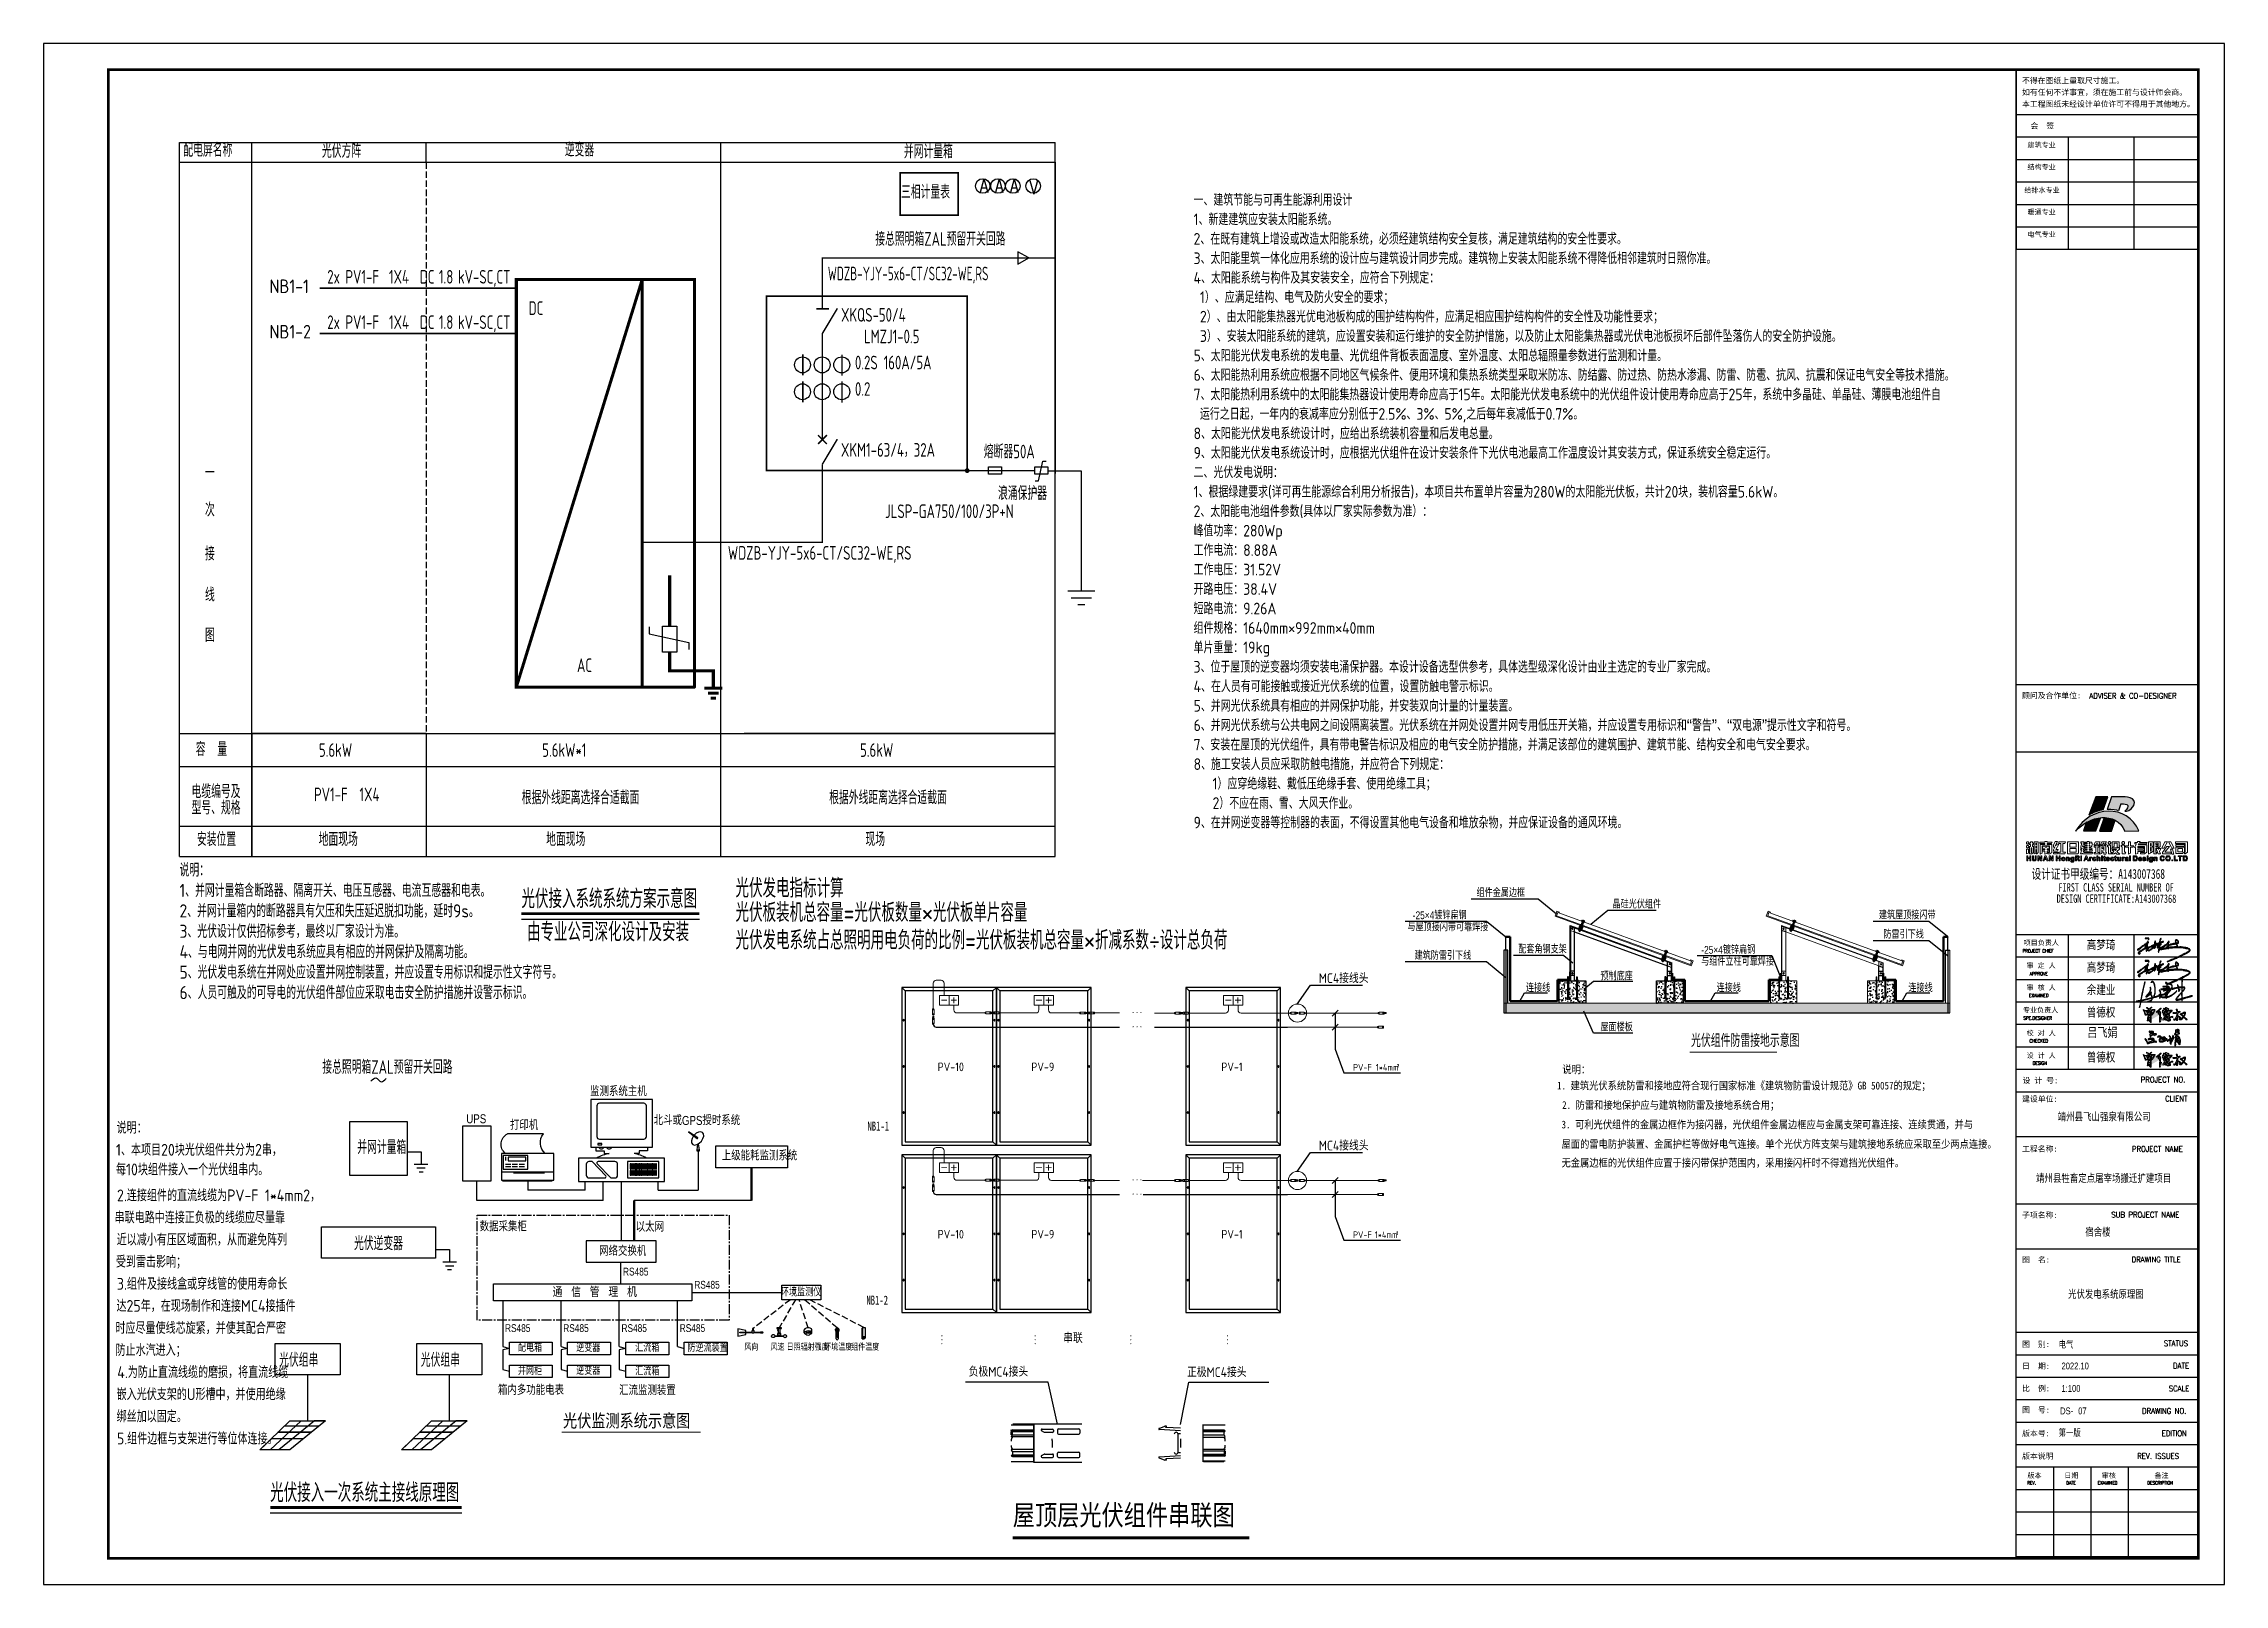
# Model space of a CAD drawing. Extents: x -9422388 to 15610651, y -1992469 to 953794.
# Drawn here: x 13587906 to 13672006, y 165547 to 224947 of the extents above; entities that cross this region are included whole.
import ezdxf
from ezdxf.enums import TextEntityAlignment as Align

# ---------------------------------------------------------------- set-up
doc = ezdxf.new("R2010")
doc.units = 0
doc.header["$LTSCALE"] = 1000
for name, pattern in [('ACAD_ISO03W100', [30, 12, -18]), ('ACAD_ISO04W100', [30, 24, -3, 0, -3]), ('CENTER', [17434.210526, 10896.381579, -2179.276316, 2179.276316, -2179.276316]), ('CENTER2', [28.575, 19.05, -3.175, 3.175, -3.175]), ('DASH', [0.35, 0.25, -0.1]), ('HIDDEN2', [0.1875, 0.125, -0.0625])]:
    doc.linetypes.add(name, pattern=pattern)
for name, color, linetype in [('_0', 7, 'Continuous'), ('C1', 4, 'Continuous'), ('C型钢', 7, 'Continuous'), ('D-公共-文字', 7, 'Continuous'), ('DIM', 8, 'Continuous'), ('DIM-照明', 3, 'Continuous'), ('DIM_SYMB', 3, 'Continuous'), ('E-STW', 1, 'Continuous'), ('E-TXT', 7, 'Continuous'), ('ELEMENT', 3, 'Continuous'), ('EQUIP-照明', 3, 'Continuous'), ('id', 7, 'Continuous'), ('LABEL_PM', 7, 'Continuous'), ('PUB_HATCH', 8, 'Continuous'), ('PUB_TEXT', 7, 'Continuous'), ('PUB_TITLE', 4, 'Continuous'), ('TEL_SYMB', 3, 'Continuous'), ('THICK', 6, 'Continuous'), ('TK', 7, 'Continuous'), ('WIRE', 4, 'Continuous'), ('Z-总平-文字', 7, 'Continuous'), ('图层 1', 7, 'Continuous'), ('弹簧螺母', 6, 'Continuous'), ('文字', 4, 'Continuous'), ('标注', 3, 'Continuous'), ('标注文字', 145, 'Continuous'), ('格', 7, 'Continuous'), ('电气', 1, 'Continuous'), ('签名', 3, 'Continuous'), ('螺丝', 2, 'Continuous'), ('设备-轮廓', 4, 'Continuous')]:
    doc.layers.add(name, color=color, linetype=linetype)
for name, color, linetype, lineweight in [('Elec. 4Sq.mm.', 2, 'Continuous', 18), ('G_COL（墙柱）', 4, 'Continuous', 9), ('GH-WZ', 7, 'Continuous', 18), ('Junction Box', 5, 'Continuous', 18), ('光伏组件', 6, 'Continuous', 0), ('光伏防雷', 1, 'Continuous', 20), ('接线盒', 7, 'Continuous', 18), ('粗实线', 7, 'Continuous', 30)]:
    doc.layers.add(name, color=color, linetype=linetype, lineweight=lineweight)
doc.styles.add('-宋体', font='', dxfattribs={"width": 0.8})
doc.styles.add('-楷体_GB2312', font='', dxfattribs={"width": 0.8})
doc.styles.add('-黑体', font='simhei.ttf', dxfattribs={"width": 0.8})
doc.styles.add('1', font='romanc.shx', dxfattribs={"width": 0.8, "bigfont": 'fs2.shx'})
doc.styles.add('11', font='tssdeng.shx', dxfattribs={"width": 0.8, "height": 500, "bigfont": 'hztxt.shx'})
doc.styles.add('_HZTXT', font='SIMPLEX', dxfattribs={"width": 0.8, "bigfont": 'HZTXT'})
doc.styles.add('_TWT_PIPEDN', font='GBENOR', dxfattribs={"height": 3, "bigfont": 'GBCBIG'})
doc.styles.add('_wxqhtz', font='simhei.ttf', dxfattribs={"width": 0.7})
doc.styles.add('BZHZ', font='bzxw.shx', dxfattribs={"width": 0.8, "bigfont": 'bzhz.shx'})
doc.styles.add('SIMSUN', font='')
doc.styles.get("Standard").update_dxf_attribs({"font": 'gbenor.shx', "bigfont": 'gbcbig.shx'})
doc.styles.add('仿宋', font='txt1.shx', dxfattribs={"width": 0.8, "bigfont": 'fs.shx'})
doc.styles.add('宋体', font='', dxfattribs={"width": 0.8})
doc.styles.add('样式 1', font='Thx.shx', dxfattribs={"width": 0.8, "bigfont": 'hztxt.shx'})
doc.styles.get('-宋体').set_extended_font_data('SimSun')
doc.styles.get('-楷体_GB2312').set_extended_font_data('SimSun')
doc.styles.get('SIMSUN').set_extended_font_data('NSimSun')
doc.styles.get('宋体').set_extended_font_data('NSimSun')
pattern_1 = [(50, (12037396.83, -1222989.67), (309.8564, -27.108922), [32.4, -356.4]), (355, (12037396.83, -1222989.67), (-59.940576, 324.947), [25.92, -285.12]), (100.4514, (12037422.66, -1222991.93), (249.916053, 297.837882), [27.53576, -302.893392]), (46.1842, (12037396.83, -1222903.27), (461.04813, -71.504214), [48.6, -534.6]), (96.6356, (12037435.25, -1222909.23), (403.77429, 420.81892), [41.30364, -454.34002]), (351.1842, (12037396.83, -1222903.27), (403.77396, 420.81924), [38.88, -427.68]), (21, (12037440.03, -1222924.87), (257.863847, -173.93136), [32.4, -356.4]), (326, (12037440.03, -1222924.87), (105.112223, 313.26482), [25.92, -285.12]), (71.4514, (12037461.52, -1222939.36), (362.976176, 139.333175), [27.53576, -302.893392]), (37.5, (12037396.83, -1222989.67), (5.2530575, 143.810145), [0, -281.664, 0, -289.44, 0, -286.2]), (7.5, (12037396.83, -1222989.67), (113.64604, 170.38586), [0, -165.024, 0, -275.184, 0, -109.08]), (327.5, (12037300.5, -1222989.67), (230.6112924, -9.7437046), [0, -108, 0, -336.96, 0, -447.12]), (317.5, (12037257.3, -1222989.67), (251.936425, 43.245352), [0, -140.4, 0, -223.776, 0, -317.52])]

msp = doc.modelspace()

# ---------------------------------------------------------------- texts
for s, height, width, p in [('配电屏名称', 525, 0.8, (13593294.23461, 220585.65427)), ('光伏方阵', 525, 0.8, (13598639.20519, 220545.06988)), ('逆变器', 525, 0.8, (13608003.43342, 220597.08463)), ('并网计量箱', 525, 0.8, (13621079.68274, 220528.46216)), ('三相计量表', 525, 0.8, (13620969.11256, 218966.37246)), ('接总照明箱ZAL预留开关回路', 525, 0.8, (13619978.16456, 217153.7703)), ('WDZB-YJY-5x6-CT/SC32-WE,RS', 525, 0.7, (13618147.08027, 215820.86406)), ('DC', 525, 0.8, (13606607.93247, 214487.70888)), ('XKQS-50/4', 525, 0.8, (13618659.02594, 214228.58175)), ('LMZJ1-0.5', 525, 0.8, (13619540.02083, 213395.8704)), ('0.2S 160A/5A', 525, 0.8, (13619194.30019, 212390.02578, -2887.13454)), ('0.2', 525, 0.8, (13619194.30019, 211371.40402, -2887.13454)), ('XKM1-63/4，32A', 525, 0.8, (13618655.24551, 209021.95901)), ('     熔断器50A', 525, 0.8, (13623026.04116, 208958.24912)), ('一', 525, 0.8, (13594128.98368, 208145.7451)), ('     浪涌保护器', 525, 0.8, (13623573.296, 207353.08497)), ('次', 525, 0.8, (13594128.98368, 206717.41128)), ('JLSP-GA750/100/3P+N', 525, 0.8, (13620356.15518, 206656.57852)), ('接', 525, 0.8, (13594128.98368, 205023.1345)), ('WDZB-YJY-5x6-CT/SC32-WE,RS', 525, 0.8, (13614291.78355, 205051.68206)), ('线', 525, 0.8, (13594128.98368, 203441.17226)), ('图', 525, 0.8, (13594128.98368, 201884.19506)), ('AC', 525, 0.8, (13608476.61547, 200720.39807)), ('容  量', 525, 0.8, (13593771.66228, 197484.27221)), ('5.6kW', 525, 0.8, (13598523.76349, 197449.95025)), ('5.6kW*1', 525, 0.8, (13607134.85179, 197449.95025)), ('5.6kW', 525, 0.8, (13619390.27394, 197449.95025)), ('电缆编号及', 525, 0.8, (13593609.48292, 195855.0271)), ('PV1-F  1X4', 525, 0.8, (13598334.21306, 195739.22332)), (' 根据外线距离选择合适截面', 525, 0.8, (13606116.42184, 195619.38845)), ('    根据外线距离选择合适截面', 525, 0.8, (13617289.6254, 195619.38845)), ('型号、规格', 525, 0.8, (13593609.48292, 195226.74183)), ('安装位置', 525, 0.8, (13593817.70835, 194012.19205)), ('地面现场', 525, 0.8, (13598511.98443, 194012.19205)), ('地面现场', 525, 0.8, (13607286.07037, 194012.19205)), ('现场', 525, 0.8, (13619599.63021, 194012.19205)), ('接总照明箱ZAL预留开关回路', 525.1603053, 0.8, (13598653.18273, 185230.06409, 835.59671)), ('并网计量箱', 525.160305, 0.8, (13600001.75012, 182140.96358, 835.59671)), ('光伏逆变器', 525.160305, 0.8, (13599875.48494, 178431.28099, 835.59671)), ('光伏组串', 525.160305, 0.8, (13596988.01382, 173936.62039, 835.59671)), ('光伏组串', 525.160305, 0.8, (13602451.33223, 173936.62039, 835.59671))]:
    msp.add_text(s, height=height, dxfattribs=dict(width=width)).set_placement(p)
at = {"color": 7}
for s, height, p in [('PV-10', 331.345216, (13622383.77198, 185331.85698)), ('PV-9', 331.345216, (13625995.88296, 185331.85698)), ('PV-1', 331.345216, (13633323.305, 185331.85698)), ('PV-F', 262.023241, (13638404.83262, 185346.23967)), ('1*4mm', 262.023241, (13639281.5435, 185348.19091)), ('²', 262.02324, (13640085.55993, 185345.21439)), ('PV-10', 331.345216, (13622383.77198, 178879.47816)), ('PV-9', 331.345216, (13625995.88296, 178879.47816)), ('PV-1', 331.345216, (13633323.305, 178879.47816)), ('PV-F', 262.023241, (13638404.83262, 178893.86085)), ('1*4mm', 262.023241, (13639242.57049, 178895.81209)), ('²', 262.02324, (13640051.45452, 178892.83557))]:
    msp.add_text(s, height=height, dxfattribs=at).set_placement(p)
at = {"color": 7, "style": '11', "width": 0.8}
msp.add_text('通  信  管  理  机', height=350, dxfattribs=at).set_placement((13609157.99683, 176803.29089), align=Align.MIDDLE_CENTER)
at = {"layer": 'C1', "color": 3, "width": 0.8}
for s, style, p in [('光伏组件防雷接地示意图', '仿宋', (13651438.52533, 186264.71005)), ('光伏监测系统示意图', '_wxqhtz', (13607935.01163, 171609.35647))]:
    msp.add_text(s, height=500, dxfattribs=dict(at, style=style)).set_placement(p)
at = {"layer": 'D-公共-文字', "width": 0.8}
for s, p in [('2x', (13598843.98541, 215695.80373)), ('PV1-F', (13599543.98541, 215695.80373)), ('1X4', (13601223.98541, 215695.80373)), ('DC', (13602413.98541, 215695.80373)), ('1.8', (13603148.98541, 215695.80373)), ('kV-SC,CT', (13603883.98541, 215695.80373)), ('2x', (13598843.98541, 213945.80373)), ('PV1-F', (13599543.98541, 213945.80373)), ('1X4', (13601223.98541, 213945.80373)), ('DC', (13602413.98541, 213945.80373)), ('1.8', (13603148.98541, 213945.80373)), ('kV-SC,CT', (13603883.98541, 213945.80373))]:
    msp.add_text(s, height=525, dxfattribs=at).set_placement(p)
at = {"layer": 'D-公共-文字'}
for s, p in [('NB1-1', (13596616.87862, 215329.56789)), ('NB1-2', (13596616.87862, 213579.56789))]:
    msp.add_text(s, height=525, dxfattribs=at).set_placement(p)
at = {"layer": 'DIM-照明', "color": 4, "style": '宋体', "width": 0.85}
for s, p in [('说明：', (13646475.63141, 185248.59783)), ('  1. 建筑光伏系统防雷和接地应符合现行国家标准《建筑物防雷设计规范》GB 50057的规定；', (13645925.01169, 184626.1186, -19774.58415)), ('2. 防雷和接地保护应与建筑物防雷及接地系统合用；', (13646465.14861, 183876.1186, -19774.58415)), ('3. 可利光伏组件的金属边框作为接闪器，光伏组件金属边框应与金属支架可靠连接、连续贯通，并与', (13646444.13883, 183126.1186, -19774.58415)), ('屋面的雷电防护装置、金属护栏等做好电气连接。单个光伏方阵支架与建筑接地系统应采取至少两点连接。', (13646444.13883, 182373.15932, -19774.58415)), ('无金属边框的光伏组件应置于接闪带保护范围内，采用接闪杆时不得遮挡光伏组件。', (13646444.13883, 181650.42762, -19774.58415))]:
    msp.add_text(s, height=300, dxfattribs=at).set_placement(p)
at = {"layer": 'DIM_SYMB', "color": 7, "style": '-黑体', "width": 0.8}
msp.add_text('屋顶层光伏组件串联图', height=784.177215, dxfattribs=at).set_placement((13625281.72025, 167827.62591))
at = {"layer": 'E-TXT', "lineweight": -3, "style": 'BZHZ', "width": 0.8}
for s, height, p in [('组件金属边框', 300, (13643163.85791, 192054.0795)), ('晶硅光伏组件', 300, (13648410.88467, 191610.42416)), ('与屋顶接闪带可靠焊接', 300, (13640500.74717, 190733.34633)), ('-25×4镀锌扁钢', 300, (13640705.66842, 191192.65438)), ('建筑屋顶接闪带', 300, (13658684.04201, 191192.65438)), ('配套角钢支架', 300, (13644775.19883, 189878.44228)), ('-25×4镀锌扁钢', 300, (13651833.91951, 189859.32953)), ('防雷引下线', 300, (13658855.67883, 190449.45834)), ('建筑防雷引下线', 300, (13640776.6303, 189633.85561)), ('与组件立柱可靠焊接', 300, (13651829.82085, 189405.09569)), ('连接线', 300, (13645072.235, 188387.13684)), ('预制底座', 300, (13647944.05025, 188838.19427)), ('连接线', 300, (13652423.16653, 188387.13684)), ('连接线', 300, (13659820.452, 188387.13684)), ('屋面楼板', 300, (13647944.05025, 186871.69477)), ('上级能耗监测系统', 350, (13614057.59149, 181895.76973, 0))]:
    msp.add_text(s, height=height, rotation=0.0000000334, dxfattribs=at).set_placement(p)
for s, p in [('监测系统主机', (13610071.93487, 184373.43622)), ('UPS', (13604590.10926, 183321.82138)), ('打印机', (13606436.99221, 183072.99169))]:
    msp.add_text(s, height=350, rotation=0.0000000334, dxfattribs=at).set_placement(p, align=Align.CENTER)
msp.add_text('北斗或GPS授时系统', height=350, rotation=0.0000000334, dxfattribs=at).set_placement((13613099.67548, 183470.72987), align=Align.MIDDLE)
for s, height, p in [('数据采集柜', 350, (13605631.1466, 179334.62946)), ('以太网', 350, (13611285.00807, 179321.78635)), ('网络交换机', 350, (13610237.44842, 178391.83953)), ('RS485', 300, (13610740.45344, 177603.7562)), ('RS485', 300, (13613488.96517, 177098.58953)), ('环境监测仪', 300, (13617116.26325, 176804.9599)), ('RS485', 300, (13606189.5658, 175427.79754)), ('RS485', 300, (13608435.21809, 175427.79754)), ('RS485', 300, (13610680.41309, 175427.79754)), ('RS485', 300, (13612927.74325, 175427.79754)), ('配电箱', 300, (13606663.13163, 174666.67435)), ('逆变器', 300, (13608910.47431, 174666.67435)), ('汇流箱', 300, (13611187.43033, 174666.67435)), ('防逆流装置', 300, (13613509.3212, 174666.67435)), ('并网柜', 300, (13606663.13163, 173769.00812)), ('逆变器', 300, (13608910.47431, 173784.27768)), ('汇流箱', 300, (13611187.43033, 173759.73252)), ('箱内多功能电表', 350, (13606701.63605, 173030.55041)), ('汇流监测装置', 350, (13611191.36222, 173021.36184))]:
    msp.add_text(s, height=height, rotation=0.0000000334, dxfattribs=at).set_placement(p, align=Align.MIDDLE_CENTER)
at = {"layer": 'EQUIP-照明', "style": '宋体', "width": 0.7}
for s, p in [('NB1-1', (13619677.34927, 183041.5722)), ('NB1-2', (13619634.94542, 176329.82968))]:
    msp.add_text(s, height=350, dxfattribs=at).set_placement(p)
at = {"layer": 'GH-WZ', "color": 7, "style": '宋体', "width": 0.75}
for p in [(13629844.27529, 187574.38393), (13629844.27529, 187028.06334), (13629844.27529, 181122.00511), (13629844.27529, 180575.68452)]:
    msp.add_text('...', height=248.508912, dxfattribs=at).set_placement(p)
for p in [(13622529.65851, 175206.72353), (13626124.23332, 175206.72353), (13629811.92697, 175206.72353), (13633540.12753, 175206.72353)]:
    msp.add_text('...', height=248.508912, rotation=270, dxfattribs=at).set_placement(p)
at = {"layer": 'PUB_TEXT', "width": 0.8}
for s, height, style, p in [('A', 525, '_HZTXT', (13624008.15889, 219210.67334)), ('A', 525, '_HZTXT', (13624596.8033, 219210.67334)), ('A', 525, '_HZTXT', (13625170.73218, 219210.67334)), ('V', 525, '_HZTXT', (13625926.615, 219143.04746)), ('光伏发电系统原理图', 300, '样式 1', (13665977.60255, 176561.55313)), ('07', 264.063408, '样式 1', (13666367.42588, 172103.64992))]:
    msp.add_text(s, height=height, dxfattribs=dict(at, style=style)).set_placement(p)
at = {"layer": 'TEL_SYMB', "color": 7}
for s, height, p in [('光伏发电指标计算', 723.404255, (13614588.18335, 192026.57388, -835.59671)), ('光伏接入系统系统方案示意图', 723.4042553, (13606334.01985, 191615.93934)), ('光伏板装机总容量=光伏板数量×光伏板单片容量', 723.4042553, (13614588.18335, 191088.92305, -835.59671)), ('由专业公司深化设计及安装', 723.4042553, (13606547.24422, 190337.84804, -835.59671)), ('光伏发电系统占总照明用电负荷的比例=光伏板装机总容量×折减系数÷设计总负荷', 723.4042553, (13614588.18335, 190022.54098, -835.59671)), ('光伏接入一次系统主接线原理图', 723.4042553, (13596643.55798, 168721.18448, 835.59671))]:
    msp.add_text(s, height=height, dxfattribs=at).set_placement(p)
at = {"layer": 'Z-总平-文字'}
for s, height, p in [('1、并网计量箱含断路器、隔离开关、电压互感器、电流互感器和电表。', 506.3829787, (13593148.13676, 192046.73496)), ('说明：', 506.382979, (13593148.13676, 192834.23496)), ('2、并网计量箱内的断路器具有欠压和失压延迟脱扣功能，延时9s。', 506.3829787, (13593148.13676, 191259.23496)), ('3、光伏设计仅供招标参考，最终以厂家设计为准。', 506.3829787, (13593148.13676, 190471.73496)), ('4、与电网并网的光伏发电系统应具有相应的并网保护及隔离功能。', 506.3829787, (13593148.13676, 189684.23496)), ('5、光伏发电系统在并网处应设置并网控制装置，并应设置专用标识和提示性文字符号。 ', 506.3829787, (13593148.13676, 188896.73496)), ('6、人员可触及的可导电的光伏组件部位应采取电击安全防护措施并设警示标识。', 506.3829787, (13593148.13676, 188109.23496))]:
    msp.add_text(s, height=height, dxfattribs=at).set_placement(p)
at = {"layer": '文字', "color": 7, "char_height": 250, "width": 2500.873563, "attachment_point": 5, "style": '11'}
for s, insert in [('风向', (13615197.84589, 174687.89852)), ('风速', (13616207.59239, 174687.89852)), ('日照辐射强度', (13617370.6678, 174687.89852)), ('环境温度', (13618549.56784, 174687.89852)), ('组件温度', (13619589.58415, 174687.89852))]:
    msp.add_mtext(s, dxfattribs=dict(at, insert=insert))
at = {"layer": '标注', "color": 7}
for s, p in [('MC4接线头', (13637082.43225, 188728.10905)), ('MC4接线头', (13637082.43225, 182275.73023)), ('串联', (13627224.77372, 174856.54995))]:
    msp.add_text(s, height=377.313467, dxfattribs=at).set_placement(p)
at = {"layer": '电气', "insert": (13632253.597, 219147.95746, -835.59671), "char_height": 450, "width": 28710.4724409, "attachment_point": 1, "style": '_TWT_PIPEDN'}
msp.add_mtext('一、建筑节能与可再生能源利用设计\\P1、新建建筑应安装太阳能系统。\\P2、在既有建筑上增设或改造太阳能系统，必须经建筑结构安全复核，满足建筑结构的安全性要求。\\P3、太阳能里筑一体化应用系统的设计应与建筑设计同步完成。建筑物上安装太阳能系统不得降低相邻建筑时日照你准。\\P4、太阳能系统与构件及其安装安全，应符合下列规定：\\P 1）、应满足结构、电气及防火安全的要求；\\P 2）、由太阳能集热器光优电池板构成的围护结构构件，应满足相应围护结构构件的安全性及功能性要求；\\P 3）、安装太阳能系统的建筑，应设置安装和运行维护的安全防护惜施，以及防止太阳能集热器或光伏电池板损坏后部件坠落伤人的安全防护设施。\\P5、太阳能光伏发电系统的发电量、光优组件背板表面温度、室外温度、太阳总辐照量参数进行监测和计量。\\P6、太阳能热利用系统应根据不同地区气候条件、便用环境和集热系统类型采取米防冻、防结露、防过热、防热水渗漏、防雷、防雹、抗风、抗震和保证电气安全等技术措施。\\P7、太阳能热利用系统中的太阳能集热器设计使用寿命应高于15年。太阳能光伏发电系统中的光伏组件设计使用寿命应高于25年，系统中多晶硅、单晶硅、薄膜电池组件自\\P 运行之日起，一年内的衰减率应分别低于2.5%、3%、5%,之后每年衰减低于0.7%。\\P8、太阳能光伏发电系统设计时，应给出系统装机容量和后发电总量。\\P9、太阳能光伏发电系统设计时，应根据光伏组件在设计安装条件下光伏电池最高工作温度设计其安装方式，保证系统安全稳定运行。\\P二、光伏发电说明：\\P1、根据绿建要求(详可再生能源综合利用分析报告)，本项目共布置单片容量为280W的太阳能光伏板，共计20块，装机容量5.6kW。\\P2、太阳能电池组件参数(具体以厂家实际参数为准）：\\P峰值功率：280Wp\\P工作电流：8.88A\\P工作电压：31.52V\\P开路电压：38.4V\\P短路电流：9.26A\\P组件规格：1640mm×992mm×40mm\\P单片重量：19kg\\P3、位于屋顶的逆变器均须安装电涌保护器。本设计设备选型供参考，具体选型级深化设计由业主选定的专业厂家完成。\\P4、在人员有可能接触或接近光伏系统的位置，设置防触电警示标识。\\P5、并网光伏系统具有相应的并网保护功能，并安装双向计量的计量装置。\\P6、并网光伏系统与公共电网之间设隔离装置。光伏系统在并网处设置并网专用低压开关箱，并应设置专用标识和“警告”、“双电源”提示性文字和符号。\\P7、安装在屋顶的光伏组件，具有带电警告标识及相应的电气安全防护措施，并满足该部位的建筑围护、建筑节能、结构安全和电气安全要求。\\P8、施工安装人员应采取防触电措施，并应符合下列规定：\\P   1）应穿绝缘鞋、戴低压绝缘手套、使用绝缘工具；\\P   2）不应在雨、雪、大风天作业。\\P9、在并网逆变器等控制器的表面，不得设置其他电气设备和堆放杂物，并应保证设备的通风环境。', dxfattribs=at)
at = {"layer": '粗实线', "color": 7}
for s, p in [('说明：', (13590721.25153, 182924.50039)), ('1、本项目20块光伏组件共分为2串，', (13590695.25716, 182072.75156)), ('每10块组件接入一个光伏组串内。', (13590695.25716, 181315.91687)), ('2.连接组件的直流线缆为PV-F 1*4mm2，', (13590736.84815, 180316.97801)), ('串联电路中连接正负极的线缆应尽量靠', (13590643.26842, 179465.22918)), ('近以减小有压区域面积，从而避免阵列', (13590723.85097, 178610.88092)), ('受到雷击影响；', (13590692.65772, 177759.13209)), ('3.组件及接线盒或穿线管的使用寿命长', (13590731.64928, 176907.38326)), ('达25年，在现场制作和连接MC4接插件', (13590716.05266, 176055.63443)), ('时应尽量使线芯旋紧，并使其配合严密', (13590677.0611, 175203.8856)), ('防止水汽进入；', (13590679.66054, 174352.13677)), ('4.为防止直流线缆的磨损，将直流线缆', (13590747.2459, 173500.38794)), ('嵌入光伏支架的U形槽中，并使用绝缘', (13590721.25153, 172648.63911)), ('绑丝加以固定。', (13590721.25153, 171796.89028)), ('5.组件边框与支架进行等位体连接。', (13590731.64928, 170942.54202))]:
    msp.add_text(s, height=454.90146, dxfattribs=at).set_placement(p)

# ---------------------------------------------------------------- blocks, each defined once
blk = doc.blocks.new('FAWEFAWF')
for points in [[(1.22, 2.34), (1.16, 2.29), (1.07, 2.22), (1.02, 2.18), (0.83, 2.03), (0.78, 1.98), (0.77, 1.97), (0.76, 1.97), (0.75, 1.97), (0.75, 1.99), (0.76, 2), (0.76, 2), (0.76, 2.01), (0.77, 2.02), (0.78, 2.06), (0.77, 2.04), (0.75, 2.02), (0.73, 2.01), (0.73, 2), (0.72, 1.99), (0.71, 1.99), (0.7, 1.98), (0.69, 1.97), (0.69, 1.95), (0.7, 1.93), (0.72, 1.91), (0.75, 1.92), (0.77, 1.93), (0.81, 1.96), (0.82, 1.97), (0.97, 2.11), (1, 2.13), (1.06, 2.17), (1.22, 2.29)], [(1.22, 2.02), (1.17, 1.99), (1.11, 1.96), (1.08, 1.93), (1.03, 1.9), (0.99, 1.88), (0.95, 1.85), (0.88, 1.82), (0.83, 1.79), (0.8, 1.76), (0.78, 1.71), (0.76, 1.69), (0.76, 1.66), (0.77, 1.64), (0.78, 1.62), (0.79, 1.61), (0.81, 1.6), (0.83, 1.59), (0.84, 1.58), (0.85, 1.57), (0.88, 1.59), (0.89, 1.6), (0.92, 1.62), (0.93, 1.64), (0.92, 1.66), (0.9, 1.67), (0.91, 1.64), (0.89, 1.62), (0.86, 1.62), (0.85, 1.61), (0.84, 1.62), (0.83, 1.63), (0.81, 1.65), (0.81, 1.67), (0.81, 1.69), (0.84, 1.73), (0.86, 1.75), (0.93, 1.8), (0.98, 1.81), (1.03, 1.84), (1.08, 1.88), (1.12, 1.91), (1.14, 1.93), (1.18, 1.95), (1.22, 1.97)], [(1.34, 2.38), (1.36, 2.39), (1.37, 2.4), (1.38, 2.41), (1.31, 2.41), (1.3, 2.4), (1.29, 2.39), (1.27, 2.38), (1.22, 2.34), (1.22, 2.29)], [(1.59, 2.52), (1.6, 2.54), (1.62, 2.56), (1.63, 2.57), (1.63, 2.6), (1.61, 2.6), (1.6, 2.6), (1.58, 2.58), (1.58, 2.6), (1.58, 2.62), (1.59, 2.67), (1.58, 2.68), (1.57, 2.68), (1.56, 2.68), (1.53, 2.61), (1.52, 2.58), (1.51, 2.54), (1.44, 2.48), (1.39, 2.46), (1.33, 2.42), (1.31, 2.41), (1.31, 2.41), (1.38, 2.41), (1.4, 2.42), (1.42, 2.44), (1.44, 2.45), (1.47, 2.45), (1.45, 2.41), (1.54, 2.41), (1.56, 2.49), (1.58, 2.51)], [(1.53, 2.36), (1.54, 2.4), (1.54, 2.41), (1.45, 2.41), (1.41, 2.34), (1.38, 2.28), (1.32, 2.17), (1.32, 2.17), (1.37, 2.17), (1.37, 2.17), (1.39, 2.22), (1.4, 2.22), (1.4, 2.22), (1.41, 2.21), (1.42, 2.18), (1.42, 2.17), (1.54, 2.17), (1.54, 2.2), (1.53, 2.23), (1.54, 2.28)], [(1.65, 2.92), (1.65, 2.92), (1.63, 2.93), (1.63, 2.93), (1.53, 2.93), (1.48, 2.93), (1.39, 2.93), (1.38, 2.93), (1.37, 2.93), (1.36, 2.93), (1.35, 2.93), (1.34, 2.92), (1.34, 2.9), (1.34, 2.9), (1.34, 2.89), (1.35, 2.89), (1.45, 2.89), (1.5, 2.89), (1.59, 2.89), (1.6, 2.88), (1.61, 2.88), (1.62, 2.88), (1.63, 2.88), (1.65, 2.86), (1.65, 2.84), (1.64, 2.83), (1.64, 2.81), (1.63, 2.78), (1.65, 2.81), (1.66, 2.82), (1.67, 2.83), (1.67, 2.86), (1.67, 2.88)], [(1.8, 2.16), (1.82, 2.17), (1.67, 2.17), (1.66, 2.16), (1.66, 2.09), (1.68, 2.11), (1.72, 2.13)], [(1.97, 2.05), (2.03, 2.09), (2.05, 2.11), (2.07, 2.12), (2.08, 2.11), (2.08, 2.17), (2.05, 2.17), (2.05, 2.16), (2.04, 2.14), (1.97, 2.1), (1.93, 2.08), (1.86, 2.04), (1.85, 2.03), (1.83, 2.02), (1.82, 2.01), (1.78, 1.98), (1.76, 1.96), (1.71, 1.92), (1.66, 1.92), (1.66, 1.87), (1.67, 1.87), (1.7, 1.88), (1.74, 1.9), (1.78, 1.92), (1.8, 1.93), (1.83, 1.96), (1.85, 1.97), (1.87, 1.98), (1.88, 1.99), (1.94, 2.03)], [(2.08, 2.21), (2.05, 2.21), (2.03, 2.21), (2, 2.22), (1.97, 2.22), (1.95, 2.22), (1.92, 2.21), (1.92, 2.22), (1.91, 2.22), (1.9, 2.23), (1.97, 2.26), (2, 2.28), (2.07, 2.31), (2.08, 2.31), (2.08, 2.36), (2.03, 2.34), (2.01, 2.32), (1.99, 2.32), (1.97, 2.31), (1.95, 2.3), (1.94, 2.29), (1.92, 2.28), (1.89, 2.27), (1.88, 2.26), (1.85, 2.24), (1.81, 2.21), (1.78, 2.2), (1.74, 2.19), (1.67, 2.17), (1.82, 2.17), (1.86, 2.17), (1.88, 2.17), (1.9, 2.18), (1.96, 2.18), (1.98, 2.17), (1.99, 2.17), (2, 2.17), (2.02, 2.17), (2.03, 2.17), (2.04, 2.17), (2.05, 2.17), (2.05, 2.17), (2.08, 2.17)], [(2.13, 2.23), (2.13, 2.24), (2.14, 2.26), (2.15, 2.26), (2.16, 2.26), (2.16, 2.25), (2.17, 2.21), (2.17, 2.18), (2.16, 2.17), (2.21, 2.17), (2.21, 2.21), (2.21, 2.24), (2.21, 2.31), (2.22, 2.32), (2.23, 2.32), (2.25, 2.32), (2.25, 2.34), (2.26, 2.35), (2.28, 2.35), (2.3, 2.36), (2.31, 2.37), (2.32, 2.38), (2.39, 2.42), (2.39, 2.42), (2.39, 2.46), (2.31, 2.4), (2.28, 2.38), (2.22, 2.35), (2.21, 2.36), (2.2, 2.37), (2.21, 2.38), (2.22, 2.38), (2.24, 2.39), (2.25, 2.4), (2.29, 2.44), (2.33, 2.46), (2.33, 2.48), (2.32, 2.49), (2.31, 2.5), (2.31, 2.5), (2.29, 2.49), (2.28, 2.48), (2.25, 2.45), (2.24, 2.45), (2.23, 2.46), (2.22, 2.46), (2.21, 2.47), (2.21, 2.48), (2.21, 2.5), (2.21, 2.53), (2.2, 2.56), (2.2, 2.59), (2.21, 2.61), (2.21, 2.67), (2.19, 2.7), (2.18, 2.7), (2.17, 2.66), (2.16, 2.66), (2.16, 2.64), (2.16, 2.63), (2.16, 2.61), (2.16, 2.58), (2.15, 2.57), (2.15, 2.51), (2.15, 2.48), (2.16, 2.43), (2.16, 2.42), (2.16, 2.41), (2.16, 2.4), (2.12, 2.37), (2.09, 2.36), (2.08, 2.36), (2.08, 2.31), (2.1, 2.32), (2.11, 2.33), (2.14, 2.34), (2.15, 2.35), (2.16, 2.34), (2.16, 2.33), (2.15, 2.3), (2.13, 2.28), (2.1, 2.26), (2.09, 2.25), (2.08, 2.23), (2.08, 2.21), (2.08, 2.21), (2.08, 2.17), (2.11, 2.17), (2.11, 2.18), (2.11, 2.21)], [(2.11, 2.16), (2.11, 2.17), (2.08, 2.17), (2.08, 2.11), (2.1, 2.11), (2.1, 2.1), (2.11, 2.09), (2.11, 2.08), (2.13, 2.08), (2.15, 2.09), (2.17, 2.1), (2.18, 2.13), (2.19, 2.14), (2.21, 2.15), (2.21, 2.17), (2.16, 2.17), (2.15, 2.14), (2.14, 2.14), (2.12, 2.14), (2.12, 2.13)], [(2.39, 2.29), (2.38, 2.27), (2.37, 2.25), (2.37, 2.21), (2.36, 2.18), (2.36, 2.17), (2.39, 2.17)], [(2.39, 2.17), (2.36, 2.17), (2.36, 2.14), (2.38, 2.12), (2.39, 2.12)], [(2.95, 2.07), (2.87, 2.06), (2.8, 2.04), (2.67, 2), (2.66, 1.98), (2.67, 1.97), (2.69, 1.96), (2.77, 1.98), (2.81, 1.99), (2.89, 2.01), (2.95, 2.02)], [(2.95, 2.23), (2.95, 2.23), (2.95, 2.28), (2.92, 2.27), (2.9, 2.25), (2.85, 2.22), (2.79, 2.19), (2.76, 2.17), (2.75, 2.17), (2.84, 2.17), (2.86, 2.18)], [(3.06, 2.29), (3.06, 2.3), (3.08, 2.31), (3.11, 2.35), (3.15, 2.38), (3.19, 2.42), (3.22, 2.45), (3.25, 2.47), (3.26, 2.47), (3.26, 2.48), (3.27, 2.48), (3.28, 2.48), (3.27, 2.4), (3.27, 2.36), (3.27, 2.34), (3.27, 2.32), (3.26, 2.31), (3.25, 2.31), (3.24, 2.29), (3.23, 2.28), (3.2, 2.26), (3.19, 2.26), (3.17, 2.22), (3.17, 2.19), (3.18, 2.17), (3.24, 2.17), (3.22, 2.18), (3.23, 2.21), (3.25, 2.24), (3.26, 2.24), (3.28, 2.25), (3.28, 2.2), (3.28, 2.17), (3.33, 2.17), (3.32, 2.19), (3.32, 2.22), (3.32, 2.27), (3.33, 2.28), (3.33, 2.28), (3.33, 2.28), (3.35, 2.29), (3.36, 2.3), (3.36, 2.3), (3.38, 2.31), (3.4, 2.32), (3.42, 2.33), (3.5, 2.36), (3.54, 2.37), (3.63, 2.4), (3.76, 2.42), (3.83, 2.43), (3.96, 2.45), (4, 2.37), (4.02, 2.32), (4.05, 2.24), (4.05, 2.22), (4.05, 2.21), (4.04, 2.21), (3.97, 2.21), (3.93, 2.21), (3.86, 2.21), (3.83, 2.21), (3.65, 2.18), (3.62, 2.18), (3.61, 2.18), (3.6, 2.18), (3.55, 2.17), (3.52, 2.17), (3.51, 2.17), (4.55, 2.17), (4.47, 2.18), (4.41, 2.19), (4.33, 2.19), (4.29, 2.19), (4.28, 2.19), (4.24, 2.18), (4.22, 2.18), (4.18, 2.18), (4.11, 2.2), (4.1, 2.23), (4.09, 2.25), (4.08, 2.29), (4.05, 2.36), (4.03, 2.39), (4.01, 2.46), (4.07, 2.47), (4.09, 2.48), (4.14, 2.51), (4.15, 2.52), (4.16, 2.52), (4.17, 2.54), (4.17, 2.58), (4.17, 2.6), (4.16, 2.64), (4.16, 2.65), (4.16, 2.65), (4.12, 2.73), (4.11, 2.73), (4.1, 2.74), (4.09, 2.73), (4.12, 2.64), (4.13, 2.63), (4.13, 2.61), (4.14, 2.58), (4.13, 2.55), (4.11, 2.53), (4.06, 2.52), (4.04, 2.52), (3.99, 2.5), (3.99, 2.53), (3.98, 2.55), (3.96, 2.6), (3.96, 2.64), (3.96, 2.67), (3.97, 2.72), (4, 2.75), (4.02, 2.75), (4.07, 2.75), (4.05, 2.78), (4.04, 2.79), (4.02, 2.79), (4, 2.8), (3.98, 2.79), (3.97, 2.79), (3.97, 2.8), (3.96, 2.79), (3.95, 2.78), (3.94, 2.78), (3.93, 2.76), (3.92, 2.75), (3.91, 2.73), (3.9, 2.71), (3.91, 2.68), (3.91, 2.63), (3.92, 2.61), (3.92, 2.56), (3.94, 2.53), (3.94, 2.51), (3.92, 2.49), (3.75, 2.47), (3.67, 2.46), (3.51, 2.41), (3.44, 2.38), (3.4, 2.36), (3.32, 2.33), (3.31, 2.33), (3.31, 2.34), (3.31, 2.35), (3.32, 2.4), (3.32, 2.43), (3.33, 2.49), (3.36, 2.55), (3.39, 2.61), (3.39, 2.65), (3.38, 2.66), (3.37, 2.66), (3.37, 2.66), (3.35, 2.66), (3.34, 2.66), (3.33, 2.66), (3.31, 2.65), (3.31, 2.65), (3.3, 2.64), (3.29, 2.62), (3.29, 2.6), (3.28, 2.59), (3.28, 2.54), (3.28, 2.54), (3.27, 2.53), (3.27, 2.52), (3.26, 2.52), (3.26, 2.51), (3.25, 2.51), (3.24, 2.5), (3.18, 2.46), (3.15, 2.43), (3.12, 2.4), (3.08, 2.38), (3.08, 2.37), (3.06, 2.35), (3.06, 2.35), (3.05, 2.34), (3.04, 2.34), (3.02, 2.33), (3, 2.31), (2.99, 2.31), (2.97, 2.3), (2.95, 2.28), (2.95, 2.23), (2.95, 2.23), (2.98, 2.25), (2.98, 2.25), (2.99, 2.25), (3, 2.26), (3.01, 2.27), (3.01, 2.27), (3.03, 2.28), (3.03, 2.28), (3.04, 2.28), (3.05, 2.29)], [(4.58, 2.16), (4.55, 2.17), (3.51, 2.17), (3.47, 2.16), (3.42, 2.15), (3.39, 2.15), (3.33, 2.14), (3.33, 2.17), (3.28, 2.17), (3.28, 2.16), (3.27, 2.14), (3.26, 2.15), (3.24, 2.17), (3.18, 2.17), (3.19, 2.15), (3.2, 2.14), (3.21, 2.13), (3.21, 2.12), (3.22, 2.12), (3.21, 2.12), (3.21, 2.12), (3.13, 2.1), (3.08, 2.09), (3, 2.08), (2.95, 2.07), (2.95, 2.02), (3, 2.03), (3.06, 2.04), (3.17, 2.06), (3.21, 2.08), (3.24, 2.08), (3.27, 2.05), (3.28, 2.04), (3.31, 2.04), (3.32, 2.05), (3.33, 2.07), (3.34, 2.08), (3.35, 2.1), (3.38, 2.1), (3.41, 2.11), (3.44, 2.11), (3.5, 2.11), (3.54, 2.11), (3.58, 2.11), (3.61, 2.12), (3.64, 2.12), (3.66, 2.12), (3.67, 2.13), (3.7, 2.13), (3.75, 2.13), (3.88, 2.14), (4.11, 2.14), (4.23, 2.14), (4.47, 2.14), (4.56, 2.11), (4.61, 2.1), (4.7, 2.09), (4.76, 2.08), (4.8, 2.07), (4.86, 2.06), (4.94, 2.05), (4.98, 2.03), (5.04, 1.99), (5.06, 1.97), (5.07, 1.97), (5.1, 1.96), (5.11, 1.95), (5.12, 1.93), (5.13, 1.92), (5.11, 1.88), (5.09, 1.85), (5.05, 1.83), (5, 1.79), (4.97, 1.77), (4.93, 1.75), (4.92, 1.74), (4.9, 1.73), (4.88, 1.72), (4.85, 1.71), (4.83, 1.7), (4.79, 1.67), (4.68, 1.62), (4.63, 1.59), (4.51, 1.54), (4.51, 1.53), (4.51, 1.53), (4.5, 1.52), (4.45, 1.5), (4.43, 1.48), (4.38, 1.46), (4.36, 1.46), (4.35, 1.44), (4.33, 1.43), (4.31, 1.43), (4.29, 1.41), (4.28, 1.4), (4.27, 1.4), (4.25, 1.4), (4.2, 1.37), (4.17, 1.35), (4.11, 1.33), (3.94, 1.26), (3.85, 1.22), (3.68, 1.15), (3.62, 1.13), (3.59, 1.11), (3.47, 1.06), (3.46, 1.05), (3.43, 1.03), (3.41, 1.03), (3.4, 1.02), (3.38, 1.02), (3.3, 0.99), (3.27, 0.97), (3.21, 0.92), (3.31, 0.95), (3.35, 0.97), (3.45, 1.01), (3.52, 1.04), (3.59, 1.06), (3.61, 1.07), (3.65, 1.09), (3.79, 1.14), (3.85, 1.17), (3.99, 1.23), (4.04, 1.25), (4.07, 1.26), (4.13, 1.29), (4.19, 1.32), (4.23, 1.34), (4.29, 1.37), (4.32, 1.37), (4.33, 1.38), (4.35, 1.4), (4.43, 1.44), (4.46, 1.45), (4.54, 1.49), (4.55, 1.5), (4.55, 1.5), (4.56, 1.51), (4.66, 1.56), (4.71, 1.58), (4.81, 1.63), (4.93, 1.7), (5, 1.74), (5.11, 1.83), (5.13, 1.85), (5.14, 1.86), (5.15, 1.88), (5.16, 1.91), (5.16, 1.94), (5.14, 1.97), (5.1, 2.02), (5.06, 2.04), (5, 2.06), (4.92, 2.1), (4.88, 2.11), (4.79, 2.13), (4.71, 2.13), (4.67, 2.14)]]:
    blk.add_hatch(color=256).paths.add_polyline_path(points)
h = blk.add_hatch(color=256)
h.paths.add_polyline_path([(1.66, 2.16), (1.66, 2.16), (1.62, 2.16), (1.54, 2.15), (1.54, 2.17), (1.42, 2.17), (1.42, 2.15), (1.4, 2.13), (1.39, 2.11), (1.38, 2.1), (1.36, 2.1), (1.37, 2.15), (1.37, 2.17), (1.32, 2.17), (1.32, 2.13), (1.32, 2.1), (1.31, 2.06), (1.3, 2.06), (1.3, 2.06), (1.29, 2.06), (1.24, 2.03), (1.22, 2.02), (1.22, 1.97), (1.24, 1.98), (1.26, 1.99), (1.32, 2.02), (1.37, 2.04), (1.39, 2.05), (1.43, 2.07), (1.46, 2.08), (1.48, 2.07), (1.5, 2.06), (1.5, 2), (1.49, 1.97), (1.45, 1.92), (1.43, 1.89), (1.43, 1.87), (1.43, 1.83), (1.44, 1.82), (1.44, 1.82), (1.46, 1.82), (1.47, 1.85), (1.48, 1.87), (1.49, 1.88), (1.5, 1.9), (1.51, 1.91), (1.53, 1.92), (1.57, 1.9), (1.59, 1.9), (1.63, 1.88), (1.66, 1.87), (1.66, 1.92), (1.66, 1.92), (1.63, 1.92), (1.6, 1.93), (1.58, 1.94), (1.57, 1.95), (1.55, 1.96), (1.55, 1.97), (1.55, 1.98), (1.56, 1.99), (1.58, 2.02), (1.59, 2.03), (1.63, 2.05), (1.66, 2.09)])
h.paths.add_polyline_path([(1.54, 2.09), (1.58, 2.11), (1.59, 2.12), (1.63, 2.13), (1.63, 2.12), (1.63, 2.12), (1.63, 2.1), (1.6, 2.08), (1.59, 2.07), (1.56, 2.06), (1.55, 2.06), (1.54, 2.07)], flags=16)
h = blk.add_hatch(color=256)
h.paths.add_polyline_path([(2.5, 2.48), (2.52, 2.48), (2.54, 2.47), (2.53, 2.43), (2.52, 2.41), (2.5, 2.38), (2.47, 2.36), (2.45, 2.35), (2.43, 2.34), (2.42, 2.33), (2.41, 2.33), (2.4, 2.31), (2.39, 2.29), (2.39, 2.29), (2.39, 2.17), (2.45, 2.17), (2.45, 2.17), (2.45, 2.19), (2.49, 2.22), (2.5, 2.24), (2.52, 2.25), (2.54, 2.27), (2.55, 2.29), (2.58, 2.31), (2.61, 2.32), (2.62, 2.33), (2.63, 2.34), (2.67, 2.37), (2.67, 2.38), (2.69, 2.4), (2.69, 2.42), (2.67, 2.44), (2.64, 2.44), (2.61, 2.44), (2.57, 2.42), (2.58, 2.45), (2.58, 2.47), (2.58, 2.5), (2.6, 2.51), (2.61, 2.52), (2.63, 2.52), (2.71, 2.55), (2.75, 2.56), (2.83, 2.59), (2.86, 2.6), (2.87, 2.61), (2.9, 2.63), (2.91, 2.64), (2.9, 2.65), (2.89, 2.66), (2.85, 2.65), (2.83, 2.64), (2.79, 2.62), (2.75, 2.61), (2.72, 2.61), (2.68, 2.59), (2.66, 2.57), (2.64, 2.56), (2.6, 2.57), (2.61, 2.58), (2.61, 2.59), (2.61, 2.6), (2.63, 2.67), (2.63, 2.71), (2.65, 2.78), (2.65, 2.79), (2.65, 2.8), (2.65, 2.81), (2.67, 2.84), (2.68, 2.85), (2.7, 2.85), (2.71, 2.87), (2.71, 2.88), (2.7, 2.89), (2.68, 2.89), (2.67, 2.88), (2.64, 2.88), (2.63, 2.87), (2.63, 2.86), (2.62, 2.85), (2.62, 2.83), (2.61, 2.82), (2.6, 2.79), (2.58, 2.69), (2.57, 2.64), (2.56, 2.54), (2.49, 2.51), (2.45, 2.5), (2.39, 2.47), (2.39, 2.46), (2.39, 2.42), (2.42, 2.43), (2.49, 2.47)])
h.paths.add_polyline_path([(2.5, 2.34), (2.52, 2.35), (2.52, 2.34), (2.52, 2.32), (2.51, 2.31), (2.5, 2.29), (2.5, 2.29), (2.49, 2.28), (2.47, 2.26), (2.45, 2.24), (2.41, 2.2), (2.41, 2.24), (2.42, 2.27), (2.43, 2.29), (2.44, 2.3), (2.45, 2.3), (2.46, 2.31), (2.48, 2.33)], flags=16)
h = blk.add_hatch(color=256)
h.paths.add_polyline_path([(2.63, 2.15), (2.61, 2.17), (2.49, 2.17), (2.47, 2.16), (2.46, 2.16), (2.46, 2.16), (2.45, 2.16), (2.45, 2.17), (2.45, 2.17), (2.39, 2.17), (2.39, 2.12), (2.4, 2.11), (2.43, 2.12), (2.5, 2.13), (2.54, 2.13), (2.61, 2.11), (2.61, 2.09), (2.61, 2.09), (2.61, 2.09), (2.58, 2.07), (2.57, 2.07), (2.54, 2.05), (2.51, 2.02), (2.5, 2.01), (2.49, 1.97), (2.48, 1.95), (2.48, 1.93), (2.48, 1.89), (2.47, 1.85), (2.46, 1.81), (2.47, 1.75), (2.47, 1.74), (2.48, 1.74), (2.49, 1.74), (2.5, 1.75), (2.5, 1.76), (2.51, 1.78), (2.51, 1.82), (2.51, 1.85), (2.54, 1.89), (2.6, 1.97), (2.63, 2.01), (2.69, 2.08), (2.8, 2.15), (2.84, 2.17), (2.75, 2.17), (2.7, 2.14), (2.69, 2.12), (2.67, 2.12), (2.65, 2.13), (2.64, 2.14)])
h.paths.add_polyline_path([(2.53, 1.99), (2.56, 2.01), (2.58, 2.02), (2.61, 2.02), (2.58, 1.99), (2.56, 1.97), (2.52, 1.93), (2.52, 1.96), (2.52, 1.97)], flags=16)
for p, q in [((0.7, 1.98), (0.69, 1.97)), ((0.69, 1.97), (0.69, 1.95)), ((0.69, 1.95), (0.7, 1.93)), ((0.71, 1.99), (0.7, 1.98)), ((0.7, 1.93), (0.72, 1.91)), ((0.72, 1.99), (0.71, 1.99)), ((0.73, 2), (0.72, 1.99)), ((0.72, 1.91), (0.75, 1.92)), ((0.75, 2.02), (0.73, 2.01)), ((0.73, 2.01), (0.73, 2)), ((0.77, 2.04), (0.75, 2.02)), ((0.75, 1.99), (0.76, 2)), ((0.75, 1.97), (0.75, 1.99)), ((0.76, 1.97), (0.75, 1.97)), ((0.75, 1.92), (0.77, 1.93)), ((0.76, 2.01), (0.77, 2.02)), ((0.76, 2), (0.76, 2.01)), ((0.76, 2), (0.76, 2)), ((0.77, 1.97), (0.76, 1.97)), ((0.77, 2.02), (0.78, 2.06)), ((0.78, 2.06), (0.77, 2.04)), ((0.78, 1.98), (0.77, 1.97)), ((0.77, 1.93), (0.81, 1.96)), ((0.83, 2.03), (0.78, 1.98)), ((0.81, 1.96), (0.82, 1.97)), ((0.82, 1.97), (0.97, 2.11)), ((1.02, 2.18), (0.83, 2.03)), ((0.95, 1.85), (0.88, 1.82)), ((0.99, 1.88), (0.95, 1.85)), ((0.97, 2.11), (1, 2.13)), ((1.03, 1.9), (0.99, 1.88)), ((1, 2.13), (1.06, 2.17)), ((1.07, 2.22), (1.02, 2.18)), ((1.08, 1.93), (1.03, 1.9)), ((1.03, 1.84), (1.08, 1.88)), ((1.16, 2.29), (1.07, 2.22)), ((1.11, 1.96), (1.08, 1.93)), ((1.08, 1.88), (1.12, 1.91)), ((1.17, 1.99), (1.11, 1.96)), ((1.12, 1.91), (1.14, 1.93)), ((1.14, 1.93), (1.18, 1.95)), ((1.16, 2.29), (1.27, 2.38)), ((1.22, 2.02), (1.17, 1.99)), ((1.18, 1.95), (1.24, 1.98)), ((1.24, 2.03), (1.22, 2.02)), ((1.29, 2.06), (1.24, 2.03)), ((1.24, 1.98), (1.26, 1.99)), ((1.26, 1.99), (1.32, 2.02)), ((1.29, 2.39), (1.27, 2.38)), ((1.3, 2.4), (1.29, 2.39)), ((1.3, 2.06), (1.29, 2.06)), ((1.31, 2.41), (1.3, 2.4)), ((1.31, 2.06), (1.3, 2.06)), ((1.3, 2.06), (1.3, 2.06)), ((1.33, 2.42), (1.31, 2.41)), ((1.32, 2.1), (1.31, 2.06)), ((1.38, 2.28), (1.32, 2.17)), ((1.32, 2.17), (1.32, 2.13)), ((1.32, 2.13), (1.32, 2.1)), ((1.32, 2.02), (1.37, 2.04)), ((1.39, 2.46), (1.33, 2.42)), ((1.35, 2.93), (1.34, 2.92)), ((1.34, 2.92), (1.34, 2.9)), ((1.34, 2.9), (1.34, 2.9)), ((1.34, 2.9), (1.34, 2.89)), ((1.34, 2.89), (1.35, 2.89)), ((1.34, 2.38), (1.36, 2.39)), ((1.36, 2.93), (1.35, 2.93)), ((1.35, 2.89), (1.45, 2.89)), ((1.37, 2.93), (1.36, 2.93)), ((1.36, 2.39), (1.37, 2.4)), ((1.37, 2.15), (1.36, 2.1)), ((1.36, 2.1), (1.38, 2.1)), ((1.38, 2.93), (1.37, 2.93)), ((1.37, 2.4), (1.4, 2.42)), ((1.39, 2.22), (1.37, 2.17)), ((1.37, 2.17), (1.37, 2.15)), ((1.37, 2.04), (1.39, 2.05)), ((1.39, 2.93), (1.38, 2.93)), ((1.41, 2.34), (1.38, 2.28)), ((1.38, 2.1), (1.39, 2.11)), ((1.48, 2.93), (1.39, 2.93)), ((1.44, 2.48), (1.39, 2.46)), ((1.4, 2.22), (1.39, 2.22)), ((1.39, 2.11), (1.4, 2.13)), ((1.39, 2.05), (1.43, 2.07)), ((1.4, 2.42), (1.42, 2.44)), ((1.41, 2.21), (1.4, 2.22)), ((1.4, 2.22), (1.4, 2.22)), ((1.4, 2.13), (1.42, 2.15)), ((1.47, 2.45), (1.41, 2.34)), ((1.42, 2.18), (1.41, 2.21)), ((1.42, 2.44), (1.44, 2.45)), ((1.42, 2.15), (1.42, 2.18)), ((1.43, 2.07), (1.46, 2.08)), ((1.45, 1.92), (1.43, 1.89)), ((1.43, 1.89), (1.43, 1.87)), ((1.43, 1.87), (1.43, 1.83)), ((1.51, 2.54), (1.44, 2.48)), ((1.44, 2.45), (1.47, 2.45)), ((1.45, 2.89), (1.5, 2.89)), ((1.49, 1.97), (1.45, 1.92)), ((1.46, 2.08), (1.48, 2.07)), ((1.46, 1.82), (1.47, 1.85)), ((1.47, 1.85), (1.48, 1.87)), ((1.53, 2.93), (1.48, 2.93)), ((1.48, 2.07), (1.5, 2.06)), ((1.48, 1.87), (1.49, 1.88)), ((1.5, 2), (1.49, 1.97)), ((1.49, 1.88), (1.5, 1.9)), ((1.5, 2.89), (1.59, 2.89)), ((1.5, 2.06), (1.5, 2)), ((1.5, 1.9), (1.51, 1.91)), ((1.52, 2.58), (1.51, 2.54)), ((1.51, 1.91), (1.53, 1.92)), ((1.53, 2.61), (1.52, 2.58)), ((1.63, 2.93), (1.53, 2.93)), ((1.56, 2.68), (1.53, 2.61)), ((1.53, 2.36), (1.54, 2.4)), ((1.54, 2.28), (1.53, 2.36)), ((1.53, 2.23), (1.54, 2.28)), ((1.54, 2.2), (1.53, 2.23)), ((1.53, 1.92), (1.57, 1.9)), ((1.54, 2.4), (1.56, 2.49)), ((1.54, 2.15), (1.54, 2.2)), ((1.62, 2.16), (1.54, 2.15)), ((1.58, 2.11), (1.54, 2.09)), ((1.54, 2.09), (1.54, 2.07)), ((1.54, 2.07), (1.55, 2.06)), ((1.55, 2.06), (1.56, 2.06)), ((1.56, 1.99), (1.55, 1.98)), ((1.55, 1.98), (1.55, 1.97)), ((1.55, 1.97), (1.55, 1.96)), ((1.55, 1.96), (1.57, 1.95)), ((1.57, 2.68), (1.56, 2.68)), ((1.56, 2.49), (1.58, 2.51)), ((1.56, 2.06), (1.59, 2.07)), ((1.58, 2.02), (1.56, 1.99)), ((1.58, 2.68), (1.57, 2.68)), ((1.57, 1.95), (1.58, 1.94)), ((1.57, 1.9), (1.59, 1.9)), ((1.59, 2.67), (1.58, 2.68)), ((1.58, 2.62), (1.59, 2.67)), ((1.58, 2.6), (1.58, 2.62)), ((1.6, 2.6), (1.58, 2.58)), ((1.58, 2.58), (1.58, 2.6)), ((1.58, 2.51), (1.59, 2.52)), ((1.59, 2.12), (1.58, 2.11)), ((1.59, 2.03), (1.58, 2.02)), ((1.58, 1.94), (1.6, 1.93)), ((1.59, 2.89), (1.6, 2.88)), ((1.59, 2.52), (1.6, 2.54)), ((1.63, 2.13), (1.59, 2.12)), ((1.59, 2.07), (1.6, 2.08)), ((1.63, 2.05), (1.59, 2.03)), ((1.59, 1.9), (1.63, 1.88)), ((1.6, 2.88), (1.61, 2.88)), ((1.61, 2.6), (1.6, 2.6)), ((1.6, 2.54), (1.62, 2.56)), ((1.6, 2.08), (1.63, 2.1)), ((1.6, 1.93), (1.63, 1.92)), ((1.61, 2.88), (1.62, 2.88)), ((1.63, 2.6), (1.61, 2.6)), ((1.62, 2.88), (1.63, 2.88)), ((1.62, 2.56), (1.63, 2.57)), ((1.66, 2.16), (1.62, 2.16)), ((1.65, 2.92), (1.63, 2.93)), ((1.63, 2.93), (1.63, 2.93)), ((1.63, 2.88), (1.65, 2.86)), ((1.63, 2.78), (1.65, 2.81)), ((1.64, 2.81), (1.63, 2.78)), ((1.63, 2.57), (1.63, 2.6)), ((1.63, 2.12), (1.63, 2.13)), ((1.63, 2.1), (1.63, 2.12)), ((1.63, 2.12), (1.63, 2.12)), ((1.68, 2.11), (1.63, 2.05)), ((1.63, 1.92), (1.66, 1.92)), ((1.63, 1.88), (1.67, 1.87)), ((1.65, 2.84), (1.64, 2.83)), ((1.64, 2.83), (1.64, 2.81)), ((1.67, 2.88), (1.65, 2.92)), ((1.65, 2.92), (1.65, 2.92)), ((1.65, 2.86), (1.65, 2.84)), ((1.65, 2.81), (1.66, 2.82)), ((1.66, 2.82), (1.67, 2.83)), ((1.74, 2.19), (1.66, 2.16)), ((1.66, 1.92), (1.71, 1.92)), ((1.67, 2.86), (1.67, 2.88)), ((1.67, 2.83), (1.67, 2.86)), ((1.67, 1.87), (1.7, 1.88)), ((1.72, 2.13), (1.68, 2.11)), ((1.7, 1.88), (1.74, 1.9)), ((1.71, 1.92), (1.76, 1.96)), ((1.8, 2.16), (1.72, 2.13)), ((1.78, 2.2), (1.74, 2.19)), ((1.74, 1.9), (1.78, 1.92)), ((1.76, 1.96), (1.78, 1.98)), ((1.81, 2.21), (1.78, 2.2)), ((1.78, 1.98), (1.82, 2.01)), ((1.78, 1.92), (1.8, 1.93)), ((1.86, 2.17), (1.8, 2.16)), ((1.8, 1.93), (1.83, 1.96)), ((1.85, 2.24), (1.81, 2.21)), ((1.82, 2.01), (1.83, 2.02)), ((1.83, 2.02), (1.85, 2.03)), ((1.83, 1.96), (1.85, 1.97)), ((1.88, 2.26), (1.85, 2.24)), ((1.85, 2.03), (1.86, 2.04)), ((1.85, 1.97), (1.87, 1.98)), ((1.88, 2.17), (1.86, 2.17)), ((1.86, 2.04), (1.93, 2.08)), ((1.87, 1.98), (1.88, 1.99)), ((1.89, 2.27), (1.88, 2.26)), ((1.9, 2.18), (1.88, 2.17)), ((1.88, 1.99), (1.94, 2.03)), ((1.92, 2.28), (1.89, 2.27)), ((1.97, 2.26), (1.9, 2.23)), ((1.9, 2.23), (1.91, 2.22)), ((1.96, 2.18), (1.9, 2.18)), ((1.91, 2.22), (1.92, 2.22)), ((1.94, 2.29), (1.92, 2.28)), ((1.92, 2.21), (1.95, 2.22)), ((1.92, 2.22), (1.92, 2.21)), ((1.93, 2.08), (1.97, 2.1)), ((1.95, 2.3), (1.94, 2.29)), ((1.94, 2.03), (1.97, 2.05)), ((1.97, 2.31), (1.95, 2.3)), ((1.95, 2.22), (1.97, 2.22)), ((1.98, 2.17), (1.96, 2.18)), ((1.99, 2.32), (1.97, 2.31)), ((2, 2.28), (1.97, 2.26)), ((1.97, 2.22), (2, 2.22)), ((1.97, 2.1), (2.04, 2.14)), ((1.97, 2.05), (2.03, 2.09)), ((1.99, 2.17), (1.98, 2.17)), ((2.01, 2.32), (1.99, 2.32)), ((2, 2.17), (1.99, 2.17)), ((2.07, 2.31), (2, 2.28)), ((2, 2.22), (2.03, 2.21)), ((2.03, 2.17), (2, 2.17)), ((2.03, 2.34), (2.01, 2.32)), ((2.09, 2.36), (2.03, 2.34)), ((2.03, 2.21), (2.05, 2.21)), ((2.04, 2.17), (2.03, 2.17)), ((2.03, 2.09), (2.05, 2.11)), ((2.05, 2.17), (2.04, 2.17)), ((2.04, 2.14), (2.05, 2.16)), ((2.05, 2.21), (2.08, 2.21)), ((2.05, 2.16), (2.05, 2.17)), ((2.05, 2.11), (2.07, 2.12)), ((2.1, 2.32), (2.07, 2.31)), ((2.07, 2.12), (2.1, 2.11)), ((2.08, 2.23), (2.09, 2.25)), ((2.08, 2.21), (2.08, 2.23)), ((2.12, 2.37), (2.09, 2.36)), ((2.09, 2.25), (2.1, 2.26)), ((2.11, 2.33), (2.1, 2.32)), ((2.1, 2.26), (2.13, 2.28)), ((2.1, 2.11), (2.1, 2.1)), ((2.1, 2.1), (2.11, 2.09)), ((2.14, 2.34), (2.11, 2.33)), ((2.13, 2.23), (2.11, 2.21)), ((2.11, 2.21), (2.11, 2.18)), ((2.11, 2.18), (2.11, 2.16)), ((2.11, 2.16), (2.12, 2.13)), ((2.11, 2.09), (2.11, 2.08)), ((2.11, 2.08), (2.13, 2.08)), ((2.16, 2.4), (2.12, 2.37)), ((2.12, 2.13), (2.12, 2.14)), ((2.12, 2.14), (2.14, 2.14)), ((2.13, 2.28), (2.15, 2.3)), ((2.14, 2.26), (2.13, 2.24)), ((2.13, 2.24), (2.13, 2.23)), ((2.13, 2.08), (2.15, 2.09)), ((2.15, 2.35), (2.14, 2.34)), ((2.15, 2.26), (2.14, 2.26)), ((2.14, 2.14), (2.15, 2.14)), ((2.16, 2.58), (2.15, 2.57)), ((2.15, 2.57), (2.15, 2.51)), ((2.15, 2.51), (2.15, 2.48)), ((2.15, 2.48), (2.16, 2.43)), ((2.16, 2.34), (2.15, 2.35)), ((2.15, 2.3), (2.16, 2.33)), ((2.16, 2.26), (2.15, 2.26)), ((2.15, 2.14), (2.17, 2.18)), ((2.15, 2.09), (2.17, 2.1)), ((2.17, 2.66), (2.16, 2.66)), ((2.16, 2.66), (2.16, 2.64)), ((2.16, 2.64), (2.16, 2.63)), ((2.16, 2.63), (2.16, 2.61)), ((2.16, 2.61), (2.16, 2.58)), ((2.16, 2.43), (2.16, 2.42)), ((2.16, 2.42), (2.16, 2.41)), ((2.16, 2.41), (2.16, 2.4)), ((2.16, 2.33), (2.16, 2.34)), ((2.16, 2.25), (2.16, 2.26)), ((2.17, 2.21), (2.16, 2.25)), ((2.18, 2.7), (2.17, 2.66)), ((2.17, 2.18), (2.17, 2.21)), ((2.17, 2.1), (2.18, 2.13)), ((2.19, 2.7), (2.18, 2.7)), ((2.18, 2.13), (2.19, 2.14)), ((2.21, 2.67), (2.19, 2.7)), ((2.19, 2.14), (2.21, 2.15)), ((2.2, 2.59), (2.21, 2.61)), ((2.2, 2.56), (2.2, 2.59)), ((2.21, 2.53), (2.2, 2.56)), ((2.21, 2.38), (2.2, 2.37)), ((2.2, 2.37), (2.21, 2.36)), ((2.21, 2.61), (2.21, 2.67)), ((2.21, 2.5), (2.21, 2.53)), ((2.21, 2.48), (2.21, 2.5)), ((2.21, 2.47), (2.21, 2.48)), ((2.22, 2.46), (2.21, 2.47)), ((2.22, 2.38), (2.21, 2.38)), ((2.21, 2.36), (2.22, 2.35)), ((2.21, 2.31), (2.22, 2.32)), ((2.21, 2.24), (2.21, 2.31)), ((2.21, 2.21), (2.21, 2.24)), ((2.21, 2.15), (2.21, 2.21)), ((2.23, 2.46), (2.22, 2.46)), ((2.24, 2.39), (2.22, 2.38)), ((2.22, 2.35), (2.28, 2.38)), ((2.22, 2.32), (2.23, 2.32)), ((2.24, 2.45), (2.23, 2.46)), ((2.23, 2.32), (2.25, 2.32)), ((2.25, 2.45), (2.24, 2.45)), ((2.25, 2.4), (2.24, 2.39)), ((2.28, 2.48), (2.25, 2.45)), ((2.29, 2.44), (2.25, 2.4)), ((2.25, 2.34), (2.26, 2.35)), ((2.25, 2.32), (2.25, 2.34)), ((2.26, 2.35), (2.28, 2.35)), ((2.29, 2.49), (2.28, 2.48)), ((2.28, 2.38), (2.31, 2.4)), ((2.28, 2.35), (2.3, 2.36)), ((2.31, 2.5), (2.29, 2.49)), ((2.33, 2.46), (2.29, 2.44)), ((2.3, 2.36), (2.31, 2.37)), ((2.32, 2.49), (2.31, 2.5)), ((2.31, 2.5), (2.31, 2.5)), ((2.31, 2.4), (2.39, 2.47)), ((2.31, 2.37), (2.32, 2.38)), ((2.33, 2.48), (2.32, 2.49)), ((2.32, 2.38), (2.39, 2.42)), ((2.33, 2.46), (2.33, 2.48)), ((2.37, 2.21), (2.36, 2.18)), ((2.36, 2.18), (2.36, 2.14)), ((2.36, 2.14), (2.38, 2.12)), ((2.38, 2.27), (2.37, 2.25)), ((2.37, 2.25), (2.37, 2.21)), ((2.39, 2.29), (2.38, 2.27)), ((2.38, 2.12), (2.4, 2.11)), ((2.45, 2.5), (2.39, 2.47)), ((2.39, 2.42), (2.42, 2.43)), ((2.4, 2.31), (2.39, 2.29)), ((2.41, 2.33), (2.4, 2.31)), ((2.4, 2.11), (2.43, 2.12)), ((2.42, 2.33), (2.41, 2.33)), ((2.42, 2.27), (2.41, 2.24)), ((2.41, 2.2), (2.45, 2.24)), ((2.41, 2.24), (2.41, 2.2)), ((2.42, 2.43), (2.49, 2.47)), ((2.43, 2.34), (2.42, 2.33)), ((2.43, 2.29), (2.42, 2.27)), ((2.45, 2.35), (2.43, 2.34)), ((2.44, 2.3), (2.43, 2.29)), ((2.43, 2.12), (2.5, 2.13)), ((2.45, 2.3), (2.44, 2.3)), ((2.49, 2.51), (2.45, 2.5)), ((2.47, 2.36), (2.45, 2.35)), ((2.46, 2.31), (2.45, 2.3)), ((2.45, 2.24), (2.47, 2.26)), ((2.45, 2.19), (2.49, 2.22)), ((2.45, 2.17), (2.45, 2.19)), ((2.45, 2.16), (2.45, 2.17)), ((2.45, 2.17), (2.45, 2.17)), ((2.46, 2.16), (2.45, 2.16)), ((2.48, 2.33), (2.46, 2.31)), ((2.47, 2.16), (2.46, 2.16)), ((2.46, 2.16), (2.46, 2.16)), ((2.5, 2.38), (2.47, 2.36)), ((2.47, 2.26), (2.49, 2.28)), ((2.49, 2.17), (2.47, 2.16)), ((2.48, 1.89), (2.47, 1.85)), ((2.5, 2.34), (2.48, 2.33)), ((2.49, 1.97), (2.48, 1.95)), ((2.48, 1.95), (2.48, 1.93)), ((2.48, 1.93), (2.48, 1.89)), ((2.56, 2.54), (2.49, 2.51)), ((2.49, 2.47), (2.5, 2.48)), ((2.49, 2.28), (2.5, 2.29)), ((2.49, 2.22), (2.5, 2.24)), ((2.53, 2.17), (2.49, 2.17)), ((2.5, 2.01), (2.49, 1.97)), ((2.5, 2.48), (2.52, 2.48)), ((2.52, 2.41), (2.5, 2.38)), ((2.52, 2.35), (2.5, 2.34)), ((2.5, 2.29), (2.51, 2.31)), ((2.5, 2.29), (2.5, 2.29)), ((2.5, 2.24), (2.52, 2.25)), ((2.5, 2.13), (2.54, 2.13)), ((2.51, 2.02), (2.5, 2.01)), ((2.51, 2.31), (2.52, 2.32)), ((2.54, 2.05), (2.51, 2.02)), ((2.51, 1.85), (2.54, 1.89)), ((2.52, 2.48), (2.54, 2.47)), ((2.53, 2.43), (2.52, 2.41)), ((2.52, 2.34), (2.52, 2.35)), ((2.52, 2.32), (2.52, 2.34)), ((2.52, 2.25), (2.54, 2.27)), ((2.53, 1.99), (2.52, 1.97)), ((2.52, 1.93), (2.56, 1.97)), ((2.52, 1.97), (2.52, 1.96)), ((2.52, 1.96), (2.52, 1.93)), ((2.54, 2.47), (2.53, 2.43)), ((2.56, 2.17), (2.53, 2.17)), ((2.56, 2.01), (2.53, 1.99)), ((2.54, 2.27), (2.55, 2.29)), ((2.54, 2.13), (2.61, 2.11)), ((2.57, 2.07), (2.54, 2.05)), ((2.54, 1.89), (2.6, 1.97)), ((2.55, 2.29), (2.58, 2.31)), ((2.57, 2.64), (2.56, 2.54)), ((2.61, 2.17), (2.56, 2.17)), ((2.58, 2.02), (2.56, 2.01)), ((2.56, 1.97), (2.58, 1.99)), ((2.58, 2.69), (2.57, 2.64)), ((2.57, 2.42), (2.58, 2.45)), ((2.61, 2.44), (2.57, 2.42)), ((2.58, 2.07), (2.57, 2.07)), ((2.6, 2.79), (2.58, 2.69)), ((2.58, 2.5), (2.6, 2.51)), ((2.58, 2.47), (2.58, 2.5)), ((2.58, 2.45), (2.58, 2.47)), ((2.58, 2.31), (2.61, 2.32)), ((2.61, 2.09), (2.58, 2.07)), ((2.58, 1.99), (2.61, 2.02)), ((2.61, 2.02), (2.58, 2.02)), ((2.61, 2.82), (2.6, 2.79)), ((2.6, 2.57), (2.61, 2.58)), ((2.64, 2.56), (2.6, 2.57)), ((2.6, 2.51), (2.61, 2.52)), ((2.6, 1.97), (2.63, 2.01)), ((2.62, 2.83), (2.61, 2.82)), ((2.61, 2.6), (2.63, 2.67)), ((2.61, 2.59), (2.61, 2.6)), ((2.61, 2.58), (2.61, 2.59)), ((2.61, 2.52), (2.63, 2.52)), ((2.64, 2.44), (2.61, 2.44)), ((2.61, 2.32), (2.62, 2.33)), ((2.63, 2.15), (2.61, 2.17)), ((2.61, 2.11), (2.61, 2.09)), ((2.61, 2.09), (2.61, 2.09)), ((2.61, 2.09), (2.61, 2.09)), ((2.63, 2.86), (2.62, 2.85)), ((2.62, 2.85), (2.62, 2.83)), ((2.62, 2.33), (2.63, 2.34)), ((2.64, 2.88), (2.63, 2.87)), ((2.63, 2.87), (2.63, 2.86)), ((2.63, 2.71), (2.65, 2.78)), ((2.63, 2.67), (2.63, 2.71)), ((2.63, 2.52), (2.71, 2.55)), ((2.63, 2.34), (2.67, 2.37)), ((2.64, 2.14), (2.63, 2.15)), ((2.63, 2.01), (2.69, 2.08)), ((2.67, 2.88), (2.64, 2.88)), ((2.66, 2.57), (2.64, 2.56)), ((2.67, 2.44), (2.64, 2.44)), ((2.65, 2.13), (2.64, 2.14)), ((2.65, 2.81), (2.67, 2.84)), ((2.65, 2.8), (2.65, 2.81)), ((2.65, 2.79), (2.65, 2.8)), ((2.65, 2.78), (2.65, 2.79)), ((2.67, 2.12), (2.65, 2.13)), ((2.68, 2.59), (2.66, 2.57)), ((2.67, 2), (2.66, 1.98)), ((2.66, 1.98), (2.67, 1.97)), ((2.68, 2.89), (2.67, 2.88)), ((2.67, 2.84), (2.68, 2.85)), ((2.69, 2.42), (2.67, 2.44)), ((2.67, 2.38), (2.69, 2.4)), ((2.67, 2.37), (2.67, 2.38)), ((2.69, 2.12), (2.67, 2.12)), ((2.8, 2.04), (2.67, 2)), ((2.67, 1.97), (2.69, 1.96)), ((2.7, 2.89), (2.68, 2.89)), ((2.68, 2.85), (2.7, 2.85)), ((2.72, 2.61), (2.68, 2.59)), ((2.69, 2.4), (2.69, 2.42)), ((2.69, 2.08), (2.8, 2.15)), ((2.7, 2.14), (2.69, 2.12)), ((2.69, 1.96), (2.77, 1.98)), ((2.71, 2.88), (2.7, 2.89)), ((2.7, 2.85), (2.71, 2.87)), ((2.76, 2.17), (2.7, 2.14)), ((2.71, 2.87), (2.71, 2.88)), ((2.71, 2.55), (2.75, 2.56)), ((2.75, 2.61), (2.72, 2.61)), ((2.79, 2.62), (2.75, 2.61)), ((2.75, 2.56), (2.83, 2.59)), ((2.79, 2.19), (2.76, 2.17)), ((2.77, 1.98), (2.81, 1.99)), ((2.83, 2.64), (2.79, 2.62)), ((2.85, 2.22), (2.79, 2.19)), ((2.8, 2.15), (2.86, 2.18)), ((2.87, 2.06), (2.8, 2.04)), ((2.81, 1.99), (2.89, 2.01)), ((2.85, 2.65), (2.83, 2.64)), ((2.83, 2.59), (2.86, 2.6)), ((2.89, 2.66), (2.85, 2.65)), ((2.9, 2.25), (2.85, 2.22)), ((2.86, 2.6), (2.87, 2.61)), ((2.86, 2.18), (2.95, 2.23)), ((2.87, 2.61), (2.9, 2.63)), ((3, 2.08), (2.87, 2.06)), ((2.9, 2.65), (2.89, 2.66)), ((2.89, 2.01), (3, 2.03)), ((2.91, 2.64), (2.9, 2.65)), ((2.9, 2.63), (2.91, 2.64)), ((2.92, 2.27), (2.9, 2.25)), ((2.97, 2.3), (2.92, 2.27)), ((2.95, 2.23), (2.98, 2.25)), ((2.95, 2.23), (2.95, 2.23)), ((2.99, 2.31), (2.97, 2.3)), ((2.98, 2.25), (2.98, 2.25)), ((2.98, 2.25), (2.99, 2.25)), ((3, 2.31), (2.99, 2.31)), ((2.99, 2.25), (3, 2.26)), ((3.02, 2.33), (3, 2.31)), ((3, 2.26), (3.01, 2.27)), ((3.08, 2.09), (3, 2.08)), ((3, 2.03), (3.06, 2.04)), ((3.01, 2.27), (3.03, 2.28)), ((3.01, 2.27), (3.01, 2.27)), ((3.04, 2.34), (3.02, 2.33)), ((3.03, 2.28), (3.03, 2.28)), ((3.03, 2.28), (3.04, 2.28)), ((3.05, 2.34), (3.04, 2.34)), ((3.04, 2.28), (3.05, 2.29)), ((3.06, 2.35), (3.05, 2.34)), ((3.05, 2.29), (3.06, 2.29)), ((3.08, 2.37), (3.06, 2.35)), ((3.06, 2.35), (3.06, 2.35)), ((3.06, 2.3), (3.08, 2.31)), ((3.06, 2.29), (3.06, 2.3)), ((3.06, 2.04), (3.17, 2.06)), ((3.12, 2.4), (3.08, 2.38)), ((3.08, 2.38), (3.12, 2.4)), ((3.12, 2.4), (3.08, 2.38)), ((3.08, 2.38), (3.08, 2.37)), ((3.08, 2.31), (3.11, 2.35)), ((3.13, 2.1), (3.08, 2.09)), ((3.11, 2.35), (3.15, 2.38)), ((3.15, 2.38), (3.11, 2.35)), ((3.11, 2.35), (3.15, 2.38)), ((3.15, 2.43), (3.12, 2.4)), ((3.21, 2.12), (3.13, 2.1)), ((3.18, 2.46), (3.15, 2.43)), ((3.15, 2.38), (3.19, 2.42)), ((3.19, 2.26), (3.17, 2.22)), ((3.17, 2.22), (3.17, 2.19)), ((3.17, 2.19), (3.19, 2.15)), ((3.17, 2.06), (3.21, 2.08)), ((3.24, 2.5), (3.18, 2.46)), ((3.19, 2.42), (3.22, 2.45)), ((3.2, 2.26), (3.19, 2.26)), ((3.19, 2.15), (3.2, 2.14)), ((3.23, 2.28), (3.2, 2.26)), ((3.2, 2.14), (3.21, 2.13)), ((3.21, 2.13), (3.21, 2.12)), ((3.21, 2.12), (3.22, 2.12)), ((3.22, 2.12), (3.21, 2.12)), ((3.21, 2.12), (3.21, 2.12)), ((3.21, 2.08), (3.24, 2.08)), ((3.22, 2.45), (3.25, 2.47)), ((3.23, 2.21), (3.22, 2.18)), ((3.22, 2.18), (3.26, 2.15)), ((3.24, 2.29), (3.23, 2.28)), ((3.25, 2.24), (3.23, 2.21)), ((3.25, 2.51), (3.24, 2.5)), ((3.25, 2.31), (3.24, 2.29)), ((3.24, 2.08), (3.27, 2.05)), ((3.26, 2.51), (3.25, 2.51)), ((3.25, 2.47), (3.26, 2.47)), ((3.26, 2.31), (3.25, 2.31)), ((3.26, 2.24), (3.25, 2.24)), ((3.27, 2.52), (3.26, 2.52)), ((3.26, 2.52), (3.26, 2.51)), ((3.26, 2.47), (3.26, 2.48)), ((3.26, 2.48), (3.27, 2.48)), ((3.27, 2.32), (3.26, 2.31)), ((3.28, 2.25), (3.26, 2.24)), ((3.26, 2.15), (3.27, 2.14)), ((3.28, 2.54), (3.27, 2.53)), ((3.27, 2.53), (3.27, 2.52)), ((3.28, 2.48), (3.27, 2.4)), ((3.27, 2.4), (3.28, 2.48)), ((3.28, 2.48), (3.27, 2.4)), ((3.27, 2.48), (3.28, 2.48)), ((3.28, 2.48), (3.27, 2.48)), ((3.27, 2.48), (3.28, 2.48)), ((3.27, 2.4), (3.27, 2.36)), ((3.27, 2.36), (3.27, 2.34)), ((3.27, 2.34), (3.27, 2.32)), ((3.27, 2.14), (3.28, 2.16)), ((3.27, 2.05), (3.28, 2.04)), ((3.29, 2.6), (3.28, 2.59)), ((3.28, 2.59), (3.28, 2.54)), ((3.28, 2.54), (3.28, 2.59)), ((3.28, 2.59), (3.28, 2.54)), ((3.28, 2.54), (3.28, 2.54)), ((3.28, 2.54), (3.28, 2.54)), ((3.28, 2.54), (3.28, 2.54)), ((3.28, 2.48), (3.28, 2.48)), ((3.28, 2.48), (3.28, 2.48)), ((3.28, 2.48), (3.28, 2.48)), ((3.28, 2.2), (3.28, 2.25)), ((3.28, 2.16), (3.28, 2.2)), ((3.28, 2.04), (3.31, 2.04)), ((3.3, 2.64), (3.29, 2.62)), ((3.29, 2.62), (3.29, 2.6)), ((3.31, 2.65), (3.3, 2.64)), ((3.33, 2.66), (3.31, 2.65)), ((3.31, 2.65), (3.31, 2.65)), ((3.31, 2.35), (3.32, 2.4)), ((3.31, 2.34), (3.31, 2.35)), ((3.31, 2.33), (3.31, 2.34)), ((3.32, 2.33), (3.31, 2.33)), ((3.31, 2.04), (3.32, 2.05)), ((3.32, 2.43), (3.33, 2.49)), ((3.32, 2.4), (3.32, 2.43)), ((3.4, 2.36), (3.32, 2.33)), ((3.32, 2.27), (3.33, 2.28)), ((3.32, 2.22), (3.32, 2.27)), ((3.32, 2.19), (3.32, 2.22)), ((3.33, 2.14), (3.32, 2.19)), ((3.32, 2.05), (3.33, 2.07)), ((3.34, 2.66), (3.33, 2.66)), ((3.33, 2.49), (3.36, 2.55)), ((3.33, 2.28), (3.35, 2.29)), ((3.33, 2.28), (3.33, 2.28)), ((3.33, 2.28), (3.33, 2.28)), ((3.39, 2.15), (3.33, 2.14)), ((3.33, 2.07), (3.34, 2.08)), ((3.35, 2.66), (3.34, 2.66)), ((3.34, 2.08), (3.35, 2.1)), ((3.37, 2.66), (3.35, 2.66)), ((3.35, 2.29), (3.36, 2.3)), ((3.35, 2.1), (3.38, 2.1)), ((3.36, 2.55), (3.39, 2.61)), ((3.36, 2.3), (3.38, 2.31)), ((3.36, 2.3), (3.36, 2.3)), ((3.38, 2.66), (3.37, 2.66)), ((3.37, 2.66), (3.37, 2.66)), ((3.39, 2.65), (3.38, 2.66)), ((3.38, 2.31), (3.4, 2.32)), ((3.38, 2.1), (3.41, 2.11)), ((3.39, 2.61), (3.39, 2.65)), ((3.42, 2.15), (3.39, 2.15)), ((3.44, 2.38), (3.4, 2.36)), ((3.4, 2.32), (3.42, 2.33)), ((3.41, 2.11), (3.44, 2.11)), ((3.42, 2.33), (3.5, 2.36)), ((3.47, 2.16), (3.42, 2.15)), ((3.51, 2.41), (3.44, 2.38)), ((3.44, 2.11), (3.5, 2.11)), ((3.52, 2.17), (3.47, 2.16)), ((3.5, 2.36), (3.54, 2.37)), ((3.5, 2.11), (3.54, 2.11)), ((3.67, 2.46), (3.51, 2.41)), ((3.55, 2.17), (3.52, 2.17)), ((3.54, 2.37), (3.63, 2.4)), ((3.54, 2.11), (3.58, 2.11)), ((3.6, 2.18), (3.55, 2.17)), ((3.58, 2.11), (3.61, 2.12)), ((3.61, 2.18), (3.6, 2.18)), ((3.62, 2.18), (3.61, 2.18)), ((3.61, 2.12), (3.64, 2.12)), ((3.65, 2.18), (3.62, 2.18)), ((3.63, 2.4), (3.76, 2.42)), ((3.64, 2.12), (3.66, 2.12)), ((3.83, 2.21), (3.65, 2.18)), ((3.66, 2.12), (3.67, 2.13)), ((3.75, 2.47), (3.67, 2.46)), ((3.67, 2.13), (3.7, 2.13)), ((3.7, 2.13), (3.75, 2.13)), ((3.92, 2.49), (3.75, 2.47)), ((3.75, 2.13), (3.88, 2.14)), ((3.76, 2.42), (3.83, 2.43)), ((3.83, 2.43), (3.96, 2.45)), ((3.86, 2.21), (3.83, 2.21)), ((3.93, 2.21), (3.86, 2.21)), ((3.88, 2.14), (4.11, 2.14)), ((3.91, 2.73), (3.9, 2.71)), ((3.9, 2.71), (3.91, 2.68)), ((3.92, 2.75), (3.91, 2.73)), ((3.91, 2.68), (3.91, 2.63)), ((3.91, 2.63), (3.92, 2.61)), ((3.93, 2.76), (3.92, 2.75)), ((3.92, 2.61), (3.92, 2.56)), ((3.92, 2.56), (3.94, 2.53)), ((3.94, 2.51), (3.92, 2.49)), ((3.94, 2.78), (3.93, 2.76)), ((3.97, 2.21), (3.93, 2.21)), ((3.95, 2.78), (3.94, 2.78)), ((3.94, 2.53), (3.94, 2.51)), ((3.96, 2.79), (3.95, 2.78)), ((3.97, 2.8), (3.96, 2.79)), ((3.96, 2.67), (3.97, 2.72)), ((3.96, 2.64), (3.96, 2.67)), ((3.96, 2.6), (3.96, 2.64)), ((3.98, 2.55), (3.96, 2.6)), ((3.96, 2.45), (4, 2.37)), ((3.97, 2.79), (3.97, 2.8)), ((3.98, 2.79), (3.97, 2.79)), ((3.97, 2.72), (4, 2.75)), ((4.04, 2.21), (3.97, 2.21)), ((4, 2.8), (3.98, 2.79)), ((3.99, 2.53), (3.98, 2.55)), ((3.99, 2.5), (3.99, 2.53)), ((4.04, 2.52), (3.99, 2.5)), ((4.02, 2.79), (4, 2.8)), ((4, 2.75), (4.02, 2.75)), ((4, 2.37), (4.02, 2.32)), ((4.01, 2.46), (4.07, 2.47)), ((4.03, 2.39), (4.01, 2.46)), ((4.04, 2.79), (4.02, 2.79)), ((4.02, 2.75), (4.07, 2.75)), ((4.02, 2.32), (4.05, 2.24)), ((4.05, 2.36), (4.03, 2.39)), ((4.05, 2.78), (4.04, 2.79)), ((4.06, 2.52), (4.04, 2.52)), ((4.05, 2.21), (4.04, 2.21)), ((4.07, 2.75), (4.05, 2.78)), ((4.08, 2.29), (4.05, 2.36)), ((4.05, 2.24), (4.05, 2.22)), ((4.05, 2.22), (4.05, 2.21)), ((4.11, 2.53), (4.06, 2.52)), ((4.07, 2.47), (4.09, 2.48)), ((4.09, 2.25), (4.08, 2.29)), ((4.1, 2.74), (4.09, 2.73)), ((4.09, 2.73), (4.12, 2.64)), ((4.09, 2.48), (4.14, 2.51)), ((4.1, 2.23), (4.09, 2.25)), ((4.11, 2.73), (4.1, 2.74)), ((4.11, 2.2), (4.1, 2.23)), ((4.12, 2.73), (4.11, 2.73)), ((4.13, 2.55), (4.11, 2.53)), ((4.18, 2.18), (4.11, 2.2)), ((4.11, 2.14), (4.23, 2.14)), ((4.16, 2.65), (4.12, 2.73)), ((4.12, 2.64), (4.13, 2.63)), ((4.13, 2.63), (4.13, 2.61)), ((4.13, 2.61), (4.14, 2.58)), ((4.14, 2.58), (4.13, 2.55)), ((4.14, 2.51), (4.15, 2.52)), ((4.15, 2.52), (4.16, 2.52)), ((4.16, 2.64), (4.16, 2.65)), ((4.16, 2.65), (4.16, 2.65)), ((4.17, 2.6), (4.16, 2.64)), ((4.16, 2.52), (4.17, 2.54)), ((4.17, 2.58), (4.17, 2.6)), ((4.17, 2.54), (4.17, 2.58)), ((4.22, 2.18), (4.18, 2.18)), ((4.24, 2.18), (4.22, 2.18)), ((4.23, 2.14), (4.47, 2.14)), ((4.28, 2.19), (4.24, 2.18)), ((4.29, 2.19), (4.28, 2.19)), ((4.33, 2.19), (4.29, 2.19)), ((4.41, 2.19), (4.33, 2.19)), ((4.47, 2.18), (4.41, 2.19)), ((4.58, 2.16), (4.47, 2.18)), ((4.47, 2.14), (4.56, 2.11)), ((4.56, 2.11), (4.61, 2.1)), ((4.67, 2.14), (4.58, 2.16)), ((4.61, 2.1), (4.7, 2.09)), ((4.71, 2.13), (4.67, 2.14)), ((4.7, 2.09), (4.76, 2.08)), ((4.79, 2.13), (4.71, 2.13)), ((4.76, 2.08), (4.8, 2.07)), ((4.88, 2.11), (4.79, 2.13)), ((4.8, 2.07), (4.86, 2.06)), ((4.86, 2.06), (4.94, 2.05)), ((4.92, 2.1), (4.88, 2.11)), ((5, 2.06), (4.92, 2.1)), ((4.94, 2.05), (4.98, 2.03)), ((4.98, 2.03), (5.04, 1.99)), ((5.06, 2.04), (5, 2.06)), ((5.04, 1.99), (5.06, 1.97)), ((5.09, 1.85), (5.05, 1.83)), ((5.1, 2.02), (5.06, 2.04)), ((5.06, 1.97), (5.07, 1.97)), ((5.07, 1.97), (5.1, 1.96)), ((5.11, 1.88), (5.09, 1.85)), ((5.14, 1.97), (5.1, 2.02)), ((5.1, 1.96), (5.11, 1.95)), ((5.11, 1.95), (5.12, 1.93)), ((5.13, 1.92), (5.11, 1.88)), ((5.12, 1.93), (5.13, 1.92)), ((5.13, 1.85), (5.14, 1.86)), ((5.16, 1.94), (5.14, 1.97)), ((5.14, 1.86), (5.15, 1.88)), ((5.15, 1.88), (5.16, 1.91)), ((5.16, 1.91), (5.16, 1.94)), ((0.78, 1.71), (0.76, 1.69)), ((0.76, 1.69), (0.76, 1.66)), ((0.76, 1.66), (0.77, 1.64)), ((0.77, 1.64), (0.78, 1.62)), ((0.8, 1.76), (0.78, 1.71)), ((0.78, 1.62), (0.79, 1.61)), ((0.79, 1.61), (0.81, 1.6)), ((0.83, 1.79), (0.8, 1.76)), ((0.81, 1.69), (0.84, 1.73)), ((0.81, 1.67), (0.81, 1.69)), ((0.81, 1.65), (0.81, 1.67)), ((0.83, 1.63), (0.81, 1.65)), ((0.81, 1.6), (0.83, 1.59)), ((0.88, 1.82), (0.83, 1.79)), ((0.84, 1.62), (0.83, 1.63)), ((0.83, 1.59), (0.84, 1.58)), ((0.84, 1.73), (0.86, 1.75)), ((0.85, 1.61), (0.84, 1.62)), ((0.84, 1.58), (0.85, 1.57)), ((0.86, 1.62), (0.85, 1.61)), ((0.85, 1.57), (0.88, 1.59)), ((0.86, 1.75), (0.93, 1.8)), ((0.89, 1.62), (0.86, 1.62)), ((0.88, 1.59), (0.89, 1.6)), ((0.91, 1.64), (0.89, 1.62)), ((0.89, 1.6), (0.92, 1.62)), ((0.92, 1.66), (0.9, 1.67)), ((0.9, 1.67), (0.91, 1.64)), ((0.93, 1.64), (0.92, 1.66)), ((0.92, 1.62), (0.93, 1.64)), ((0.93, 1.8), (0.98, 1.81)), ((0.98, 1.81), (1.03, 1.84)), ((1.43, 1.83), (1.44, 1.82)), ((1.44, 1.82), (1.44, 1.82)), ((1.44, 1.82), (1.46, 1.82)), ((2.47, 1.85), (2.46, 1.81)), ((2.46, 1.81), (2.47, 1.75)), ((2.47, 1.75), (2.47, 1.74)), ((2.47, 1.74), (2.48, 1.74)), ((2.48, 1.74), (2.49, 1.74)), ((2.49, 1.74), (2.5, 1.75)), ((2.5, 1.76), (2.51, 1.78)), ((2.5, 1.75), (2.5, 1.76)), ((2.51, 1.82), (2.51, 1.85)), ((2.51, 1.78), (2.51, 1.82)), ((3.27, 0.97), (3.21, 0.92)), ((3.21, 0.92), (3.31, 0.95)), ((3.3, 0.99), (3.27, 0.97)), ((3.38, 1.02), (3.3, 0.99)), ((3.31, 0.95), (3.35, 0.97)), ((3.35, 0.97), (3.45, 1.01)), ((3.4, 1.02), (3.38, 1.02)), ((3.41, 1.03), (3.4, 1.02)), ((3.43, 1.03), (3.41, 1.03)), ((3.46, 1.05), (3.43, 1.03)), ((3.45, 1.01), (3.52, 1.04)), ((3.47, 1.06), (3.46, 1.05)), ((3.59, 1.11), (3.47, 1.06)), ((3.52, 1.04), (3.59, 1.06)), ((3.62, 1.13), (3.59, 1.11)), ((3.59, 1.06), (3.61, 1.07)), ((3.61, 1.07), (3.65, 1.09)), ((3.68, 1.15), (3.62, 1.13)), ((3.65, 1.09), (3.79, 1.14)), ((3.85, 1.22), (3.68, 1.15)), ((3.79, 1.14), (3.85, 1.17)), ((3.94, 1.26), (3.85, 1.22)), ((3.85, 1.17), (3.99, 1.23)), ((4.11, 1.33), (3.94, 1.26)), ((3.99, 1.23), (4.04, 1.25)), ((4.04, 1.25), (4.07, 1.26)), ((4.07, 1.26), (4.13, 1.29)), ((4.17, 1.35), (4.11, 1.33)), ((4.13, 1.29), (4.19, 1.32)), ((4.2, 1.37), (4.17, 1.35)), ((4.19, 1.32), (4.23, 1.34)), ((4.25, 1.4), (4.2, 1.37)), ((4.23, 1.34), (4.29, 1.37)), ((4.27, 1.4), (4.25, 1.4)), ((4.28, 1.4), (4.27, 1.4)), ((4.29, 1.41), (4.28, 1.4)), ((4.31, 1.43), (4.29, 1.41)), ((4.29, 1.37), (4.32, 1.37)), ((4.33, 1.43), (4.31, 1.43)), ((4.32, 1.37), (4.33, 1.38)), ((4.35, 1.44), (4.33, 1.43)), ((4.33, 1.38), (4.35, 1.4)), ((4.36, 1.46), (4.35, 1.44)), ((4.35, 1.44), (4.35, 1.44)), ((4.35, 1.4), (4.43, 1.44)), ((4.38, 1.46), (4.36, 1.46)), ((4.43, 1.48), (4.38, 1.46)), ((4.45, 1.5), (4.43, 1.48)), ((4.43, 1.44), (4.46, 1.45)), ((4.5, 1.52), (4.45, 1.5)), ((4.46, 1.45), (4.54, 1.49)), ((4.51, 1.53), (4.5, 1.52)), ((4.63, 1.59), (4.51, 1.54)), ((4.51, 1.54), (4.51, 1.53)), ((4.51, 1.53), (4.51, 1.53)), ((4.54, 1.49), (4.55, 1.5)), ((4.55, 1.5), (4.56, 1.51)), ((4.55, 1.5), (4.55, 1.5)), ((4.56, 1.51), (4.66, 1.56)), ((4.68, 1.62), (4.63, 1.59)), ((4.66, 1.56), (4.71, 1.58)), ((4.79, 1.67), (4.68, 1.62)), ((4.71, 1.58), (4.81, 1.63)), ((4.83, 1.7), (4.79, 1.67)), ((4.81, 1.63), (4.93, 1.7)), ((4.85, 1.71), (4.83, 1.7)), ((4.88, 1.72), (4.85, 1.71)), ((4.9, 1.73), (4.88, 1.72)), ((4.92, 1.74), (4.9, 1.73)), ((4.93, 1.75), (4.92, 1.74)), ((4.97, 1.77), (4.93, 1.75)), ((4.93, 1.7), (5, 1.74)), ((5, 1.79), (4.97, 1.77)), ((5.05, 1.83), (5, 1.79)), ((5, 1.74), (5.11, 1.83)), ((5.11, 1.83), (5.13, 1.85))]:
    blk.add_line(p, q)
blk.add_lwpolyline([(1.34, 2.38), (1.06, 2.17)])
blk = doc.blocks.new('红日公司图徽')
h = blk.add_hatch(color=1)
edge = h.paths.add_edge_path()
edge.add_spline(control_points=[(2251, 5), (1843, 971), (539, 923), (0, 2)], knot_values=[1, 1, 1, 1, 2, 2, 2, 2], degree=3, periodic=0)
edge.add_spline(control_points=[(0, 2), (261, 292), (575, 442), (929, 487)], knot_values=[2, 2, 2, 2, 3, 3, 3, 3], degree=3, periodic=0)
edge.add_spline(control_points=[(929, 487), (1277, 489), (1595, 379), (1753, 0)], knot_values=[3, 3, 3, 3, 4, 4, 4, 4], degree=3, periodic=0)
edge.add_spline(control_points=[(1753, 0), (1753, 0), (2251, 5), (2251, 5)], knot_values=[0, 0, 0, 0, 1, 1, 1, 1], degree=3, periodic=0)
h = blk.add_hatch(color=5)
edge = h.paths.add_edge_path()
edge.add_spline(control_points=[(1149, 1223), (1149, 1223), (715, 1225), (715, 1225)], knot_values=[0, 0, 0, 0, 1, 1, 1, 1], degree=3, periodic=0)
edge.add_spline(control_points=[(715, 1225), (715, 1225), (476, 566), (476, 566)], knot_values=[1, 1, 1, 1, 2, 2, 2, 2], degree=3, periodic=0)
edge.add_spline(control_points=[(476, 566), (585, 652), (856, 748), (982, 754)], knot_values=[1, 1, 1, 1, 1.493017, 1.493017, 1.493017, 1.493017], degree=3, periodic=0)
edge.add_spline(control_points=[(982, 754), (982, 754), (1149, 1223), (1149, 1223)], knot_values=[3, 3, 3, 3, 4, 4, 4, 4], degree=3, periodic=0)
h = blk.add_hatch(color=5)
edge = h.paths.add_edge_path()
edge.add_spline(control_points=[(1613, 967), (1866, 997), (1957, 881), (1753, 706)], knot_values=[3, 3, 3, 3, 4, 4, 4, 4], degree=3, periodic=0)
edge.add_spline(control_points=[(1753, 706), (1812, 709), (1952, 719), (2073, 907)], knot_values=[4, 4, 4, 4, 5, 5, 5, 5], degree=3, periodic=0)
edge.add_spline(control_points=[(2073, 907), (2225, 1230), (1705, 1225), (1646, 1223)], knot_values=[5, 5, 5, 5, 6, 6, 6, 6], degree=3, periodic=0)
edge.add_spline(control_points=[(1646, 1223), (1646, 1223), (1276, 1226), (1276, 1226)], knot_values=[0, 0, 0, 0, 1, 1, 1, 1], degree=3, periodic=0)
edge.add_spline(control_points=[(1276, 1226), (1276, 1226), (1118, 765), (1118, 765)], knot_values=[0, 0, 0, 0, 1, 1, 1, 1], degree=3, periodic=0)
edge.add_spline(control_points=[(1118, 765), (1316, 778), (1475, 742), (1529, 726)], knot_values=[1, 1, 1, 1, 1.493017, 1.493017, 1.493017, 1.493017], degree=3, periodic=0)
edge.add_spline(control_points=[(1529, 726), (1529, 726), (1613, 967), (1613, 967)], knot_values=[0, 0, 0, 0, 1, 1, 1, 1], degree=3, periodic=0)
h = blk.add_hatch(color=5)
edge = h.paths.add_edge_path()
edge.add_spline(control_points=[(895, 483), (713, 455), (542, 400), (383, 311)], knot_values=[2.449501, 2.449501, 2.449501, 2.449501, 2.967404, 2.967404, 2.967404, 2.967404], degree=3, periodic=0)
edge.add_line((383, 311), (275, 10))
edge.add_line((275, 10), (725, 9))
edge.add_line((725, 9), (895, 483))
h = blk.add_hatch(color=5)
edge = h.paths.add_edge_path()
edge.add_spline(control_points=[(1414, 385), (1271, 461), (1104, 488), (929, 487)], knot_values=[3, 3, 3, 3, 3.501964, 3.501964, 3.501964, 3.501964], degree=3, periodic=0)
edge.add_line((1020, 485), (853, 1))
edge.add_line((853, 1), (1283, 1))
edge.add_line((1283, 1), (1414, 385))
at = {"color": 5}
for p, q in [((388, 326), (275, 10)), ((275, 10), (725, 9)), ((725, 9), (895, 484)), ((1020, 484), (853, 1)), ((853, 1), (1283, 1)), ((1283, 1), (1414, 385))]:
    blk.add_line(p, q, dxfattribs=at)
at = {"color": 1}
for points in [[(2251, 5), (1843, 971), (539, 923), (0, 2)], [(0, 2), (261, 292), (575, 442), (929, 487)], [(929, 487), (1277, 489), (1595, 379), (1753, 0)], [(1753, 0), (1753, 0), (2251, 5), (2251, 5)]]:
    blk.add_open_spline(points, degree=3, dxfattribs=at)
at = {"color": 5}
for points in [[(715, 1225), (715, 1225), (476, 566), (476, 566)], [(1149, 1223), (1149, 1223), (715, 1225), (715, 1225)], [(982, 754), (982, 754), (1149, 1223), (1149, 1223)], [(1276, 1226), (1276, 1226), (1118, 765), (1118, 765)], [(1529, 726), (1475, 742), (1316, 778), (1118, 765)], [(1646, 1223), (1646, 1223), (1276, 1226), (1276, 1226)], [(1613, 967), (1613, 967), (1529, 726), (1529, 726)], [(1613, 967), (1866, 997), (1957, 881), (1753, 706)], [(2073, 907), (2225, 1230), (1705, 1225), (1646, 1223)], [(1753, 706), (1812, 709), (1952, 719), (2073, 907)], [(982, 754), (856, 748), (585, 652), (476, 566)]]:
    blk.add_open_spline(points, degree=3, dxfattribs=at)
blk = doc.blocks.new('红日公司名称')
at = {"layer": '图层 1', "color": 4, "lineweight": 0}
for p, q in [((98, 633), (98, 681)), ((98, 681), (150, 681)), ((150, 633), (98, 633)), ((106, 299), (106, 555)), ((106, 555), (150, 555)), ((179, 299), (106, 299)), ((150, 681), (150, 730)), ((150, 730), (179, 730)), ((150, 555), (150, 633)), ((179, 509), (166, 509)), ((166, 509), (166, 346)), ((166, 346), (179, 346)), ((179, 730), (219, 730)), ((179, 730), (179, 730)), ((191, 509), (179, 509)), ((179, 346), (191, 346)), ((198, 299), (179, 299)), ((191, 346), (191, 509)), ((253, 348), (198, 299)), ((219, 730), (219, 681)), ((219, 681), (266, 681)), ((243, 633), (219, 633)), ((219, 633), (219, 555)), ((219, 555), (253, 555)), ((266, 681), (243, 633)), ((253, 555), (253, 348)), ((272, 726), (345, 726)), ((272, 296), (272, 726)), ((272, 726), (272, 726)), ((332, 317), (272, 296)), ((345, 678), (332, 678)), ((332, 678), (332, 614)), ((332, 614), (345, 614)), ((345, 566), (332, 566)), ((332, 566), (332, 502)), ((332, 502), (345, 502)), ((345, 454), (332, 454)), ((332, 454), (332, 317)), ((345, 726), (419, 726)), ((345, 726), (345, 726)), ((358, 678), (345, 678)), ((345, 614), (358, 614)), ((358, 566), (345, 566)), ((345, 502), (358, 502)), ((358, 454), (345, 454)), ((345, 299), (345, 345)), ((345, 345), (358, 345)), ((372, 299), (345, 299)), ((358, 614), (358, 678)), ((358, 502), (358, 566)), ((358, 345), (358, 454)), ((419, 345), (372, 299)), ((419, 726), (419, 345)), ((478, 666), (478, 716)), ((478, 716), (654, 716)), ((654, 666), (478, 666)), ((487, 289), (487, 633)), ((487, 633), (654, 633)), ((561, 322), (487, 289)), ((695, 583), (561, 583)), ((561, 583), (561, 322)), ((588, 530), (569, 530)), ((569, 530), (569, 482)), ((569, 482), (654, 482)), ((654, 437), (569, 437)), ((569, 437), (569, 388)), ((569, 388), (654, 388)), ((650, 569), (570, 569)), ((570, 569), (588, 530)), ((592, 52), (661, 227)), ((630, 52), (592, 52)), ((645, 92), (630, 52)), ((680, 92), (645, 92)), ((669, 530), (650, 569)), ((654, 716), (654, 736)), ((654, 736), (695, 736)), ((654, 633), (654, 666)), ((654, 482), (654, 437)), ((654, 388), (654, 287)), ((654, 287), (695, 304)), ((679, 186), (655, 121)), ((655, 121), (680, 121)), ((661, 227), (680, 227)), ((695, 530), (669, 530)), ((680, 185), (679, 186)), ((680, 227), (698, 227)), ((680, 227), (680, 227)), ((704, 121), (680, 185)), ((680, 121), (704, 121)), ((715, 92), (680, 92)), ((680, 92), (680, 92)), ((733, 736), (695, 736)), ((695, 736), (695, 736)), ((695, 583), (825, 583)), ((695, 530), (718, 530)), ((733, 320), (695, 304)), ((695, 304), (695, 304)), ((698, 227), (769, 52)), ((730, 52), (715, 92)), ((718, 530), (737, 569)), ((769, 52), (730, 52)), ((733, 716), (733, 736)), ((912, 716), (733, 716)), ((733, 633), (733, 666)), ((733, 666), (888, 666)), ((902, 633), (733, 633)), ((795, 482), (733, 482)), ((733, 482), (733, 437)), ((733, 437), (817, 437)), ((795, 388), (733, 388)), ((733, 388), (733, 320)), ((737, 569), (820, 569)), ((825, 346), (765, 346)), ((765, 346), (765, 296)), ((765, 296), (837, 296)), ((818, 530), (795, 482)), ((817, 437), (795, 388)), ((820, 569), (801, 530)), ((801, 530), (818, 530)), ((825, 583), (825, 346)), ((837, 296), (902, 345)), ((888, 666), (912, 716)), ((902, 345), (902, 633)), ((1465, 297), (1465, 729)), ((1465, 729), (1660, 728)), ((1660, 297), (1465, 297)), ((1660, 672), (1544, 672)), ((1544, 672), (1544, 541)), ((1544, 541), (1660, 541)), ((1660, 484), (1544, 484)), ((1544, 484), (1544, 353)), ((1544, 353), (1660, 353)), ((1660, 728), (1856, 728)), ((1660, 728), (1660, 728)), ((1777, 672), (1660, 672)), ((1660, 541), (1777, 541)), ((1777, 484), (1660, 484)), ((1660, 353), (1777, 353)), ((1822, 297), (1660, 297)), ((1777, 541), (1777, 672)), ((1777, 353), (1777, 484)), ((1855, 321), (1822, 297)), ((1856, 728), (1855, 321)), ((1956, 409), (1922, 296)), ((1922, 296), (1988, 296)), ((1969, 463), (1925, 463)), ((1925, 463), (1956, 409)), ((1978, 673), (1933, 553)), ((1933, 553), (1933, 504)), ((1933, 504), (1981, 504)), ((2050, 730), (1937, 730)), ((1937, 730), (1937, 673)), ((1937, 673), (1978, 673)), ((1981, 504), (1969, 463)), ((1988, 296), (1996, 321)), ((1996, 321), (2011, 296)), ((2002, 559), (2050, 682)), ((2047, 559), (2002, 559)), ((2011, 296), (2250, 296)), ((2019, 406), (2047, 503)), ((2053, 347), (2019, 406)), ((2042, 52), (2111, 227)), ((2080, 52), (2042, 52)), ((2047, 503), (2047, 559)), ((2050, 682), (2050, 730)), ((2250, 347), (2053, 347)), ((2069, 528), (2069, 573)), ((2069, 573), (2166, 573)), ((2166, 528), (2069, 528)), ((2071, 603), (2071, 650)), ((2071, 650), (2166, 650)), ((2166, 603), (2071, 603)), ((2072, 391), (2072, 437)), ((2072, 437), (2166, 437)), ((2166, 391), (2072, 391)), ((2073, 673), (2073, 718)), ((2073, 718), (2166, 718)), ((2166, 673), (2073, 673)), ((2076, 458), (2076, 503)), ((2076, 503), (2166, 503)), ((2166, 458), (2076, 458)), ((2095, 92), (2080, 52)), ((2130, 92), (2095, 92)), ((2129, 186), (2106, 121)), ((2106, 121), (2130, 121)), ((2111, 227), (2130, 227)), ((2130, 185), (2129, 186)), ((2130, 227), (2148, 227)), ((2130, 227), (2130, 227)), ((2154, 121), (2130, 185)), ((2130, 121), (2154, 121)), ((2165, 92), (2130, 92)), ((2130, 92), (2130, 92)), ((2148, 227), (2219, 52)), ((2180, 52), (2165, 92)), ((2166, 718), (2166, 734)), ((2166, 734), (2237, 734)), ((2166, 650), (2166, 673)), ((2166, 573), (2166, 603)), ((2166, 503), (2166, 528)), ((2166, 437), (2166, 458)), ((2166, 348), (2166, 391)), ((2237, 380), (2166, 348)), ((2219, 52), (2180, 52)), ((2237, 734), (2237, 718)), ((2237, 718), (2250, 718)), ((2250, 673), (2237, 673)), ((2237, 673), (2237, 650)), ((2237, 650), (2250, 650)), ((2250, 603), (2237, 603)), ((2237, 603), (2237, 573)), ((2237, 573), (2250, 573)), ((2250, 528), (2237, 528)), ((2237, 528), (2237, 502)), ((2237, 502), (2250, 502)), ((2250, 458), (2237, 458)), ((2237, 458), (2237, 437)), ((2237, 437), (2250, 437)), ((2250, 391), (2237, 391)), ((2237, 391), (2237, 380)), ((2250, 718), (2334, 718)), ((2250, 718), (2250, 718)), ((2262, 673), (2250, 673)), ((2250, 650), (2262, 650)), ((2262, 603), (2250, 603)), ((2250, 573), (2262, 573)), ((2270, 528), (2250, 528)), ((2250, 528), (2250, 528)), ((2250, 502), (2343, 502)), ((2322, 458), (2250, 458)), ((2250, 458), (2250, 458)), ((2250, 437), (2357, 437)), ((2338, 391), (2250, 391)), ((2250, 391), (2250, 391)), ((2250, 347), (2360, 347)), ((2250, 347), (2250, 347)), ((2336, 296), (2250, 296)), ((2250, 296), (2250, 296)), ((2262, 650), (2262, 673)), ((2262, 573), (2262, 603)), ((2334, 574), (2270, 528)), ((2343, 502), (2322, 458)), ((2334, 718), (2334, 650)), ((2334, 650), (2355, 650)), ((2339, 603), (2334, 603)), ((2334, 603), (2334, 574)), ((2360, 347), (2336, 296)), ((2357, 437), (2338, 391)), ((2355, 650), (2339, 603)), ((2406, 618), (2464, 728)), ((2480, 618), (2406, 618)), ((2410, 537), (2410, 588)), ((2410, 588), (2604, 588)), ((2467, 537), (2410, 537)), ((2410, 293), (2410, 344)), ((2410, 344), (2467, 344)), ((2586, 293), (2410, 293)), ((2410, 293), (2410, 293)), ((2464, 728), (2627, 728)), ((2467, 344), (2467, 537)), ((2510, 677), (2480, 618)), ((2517, 677), (2510, 677)), ((2548, 618), (2517, 677)), ((2581, 537), (2541, 537)), ((2541, 537), (2541, 344)), ((2541, 344), (2609, 344)), ((2620, 618), (2548, 618)), ((2604, 588), (2581, 537)), ((2604, 677), (2586, 677)), ((2586, 677), (2620, 618)), ((2609, 344), (2586, 293)), ((2627, 728), (2604, 677)), ((2620, 286), (2620, 588)), ((2620, 588), (2725, 588)), ((2691, 316), (2620, 286)), ((2635, 620), (2687, 728)), ((2707, 620), (2635, 620)), ((2674, 196), (2674, 227)), ((2674, 227), (2708, 227)), ((2708, 196), (2674, 196)), ((2674, 196), (2674, 196)), ((2674, 52), (2674, 179)), ((2674, 179), (2708, 179)), ((2708, 52), (2674, 52)), ((2674, 52), (2674, 52)), ((2687, 728), (2725, 728)), ((2725, 537), (2691, 537)), ((2691, 537), (2691, 486)), ((2691, 486), (2725, 486)), ((2711, 352), (2691, 442)), ((2691, 442), (2691, 316)), ((2725, 658), (2707, 620)), ((2708, 227), (2708, 196)), ((2708, 179), (2708, 52)), ((2725, 352), (2711, 352)), ((2725, 728), (2852, 728)), ((2725, 728), (2725, 728)), ((2734, 677), (2725, 658)), ((2725, 658), (2725, 658)), ((2725, 588), (2831, 588)), ((2725, 588), (2725, 588)), ((2759, 537), (2725, 537)), ((2725, 486), (2743, 486)), ((2759, 352), (2725, 352)), ((2725, 352), (2725, 352)), ((2741, 677), (2734, 677)), ((2776, 618), (2741, 677)), ((2743, 486), (2759, 412)), ((2759, 412), (2759, 537)), ((2759, 292), (2759, 352)), ((2829, 292), (2759, 292)), ((2847, 618), (2776, 618)), ((2829, 677), (2810, 677)), ((2810, 677), (2847, 618)), ((2852, 728), (2829, 677)), ((2853, 342), (2829, 292)), ((2831, 588), (2831, 342)), ((2831, 342), (2853, 342)), ((2890, 547), (2890, 605)), ((2890, 605), (2994, 605)), ((2919, 547), (2890, 547)), ((2919, 296), (2919, 547)), ((3007, 296), (2919, 296)), ((2994, 605), (2994, 353)), ((2994, 353), (3027, 353)), ((3027, 341), (3007, 296)), ((3027, 300), (3021, 295)), ((3021, 295), (3027, 295)), ((3027, 300), (3117, 379)), ((3027, 341), (3032, 353)), ((3032, 353), (3027, 353)), ((3027, 353), (3027, 341)), ((3027, 353), (3027, 341)), ((3027, 353), (3027, 353)), ((3027, 341), (3027, 341)), ((3027, 295), (3027, 300)), ((3027, 295), (3027, 300)), ((3027, 300), (3027, 300)), ((3129, 296), (3027, 295)), ((3027, 295), (3027, 295)), ((3117, 379), (3042, 439)), ((3042, 439), (3146, 439)), ((3045, 460), (3045, 515)), ((3045, 515), (3319, 515)), ((3209, 461), (3045, 460)), ((3052, 532), (3052, 728)), ((3052, 728), (3309, 728)), ((3128, 565), (3052, 532)), ((3235, 674), (3128, 674)), ((3128, 674), (3128, 565)), ((3173, 334), (3129, 296)), ((3146, 439), (3167, 423)), ((3167, 423), (3209, 461)), ((3226, 292), (3173, 334)), ((3319, 463), (3222, 378)), ((3222, 378), (3330, 291)), ((3330, 291), (3226, 292)), ((3235, 533), (3235, 674)), ((3311, 533), (3235, 533)), ((3309, 728), (3309, 584)), ((3309, 584), (3334, 584)), ((3334, 584), (3311, 533)), ((3311, 533), (3311, 533)), ((3319, 515), (3319, 463)), ((3494, 603), (3385, 603)), ((3385, 603), (3385, 546)), ((3385, 546), (3413, 546)), ((3413, 546), (3413, 297)), ((3413, 297), (3513, 297)), ((3494, 353), (3494, 603)), ((3532, 353), (3494, 353)), ((3513, 297), (3532, 337)), ((3525, 531), (3525, 589)), ((3525, 589), (3532, 589)), ((3532, 531), (3525, 531)), ((3630, 589), (3532, 589)), ((3532, 589), (3532, 589)), ((3532, 531), (3630, 531)), ((3532, 531), (3532, 531)), ((3532, 337), (3532, 353)), ((3532, 353), (3540, 353)), ((3540, 353), (3532, 337)), ((3532, 337), (3532, 353)), ((3532, 353), (3532, 353)), ((3532, 337), (3532, 337)), ((3709, 730), (3630, 730)), ((3630, 730), (3630, 589)), ((3630, 531), (3630, 287)), ((3630, 287), (3709, 321)), ((3671, 52), (3671, 227)), ((3671, 227), (3704, 227)), ((3704, 52), (3671, 52)), ((3704, 227), (3704, 52)), ((3709, 589), (3709, 730)), ((3820, 589), (3709, 589)), ((3709, 321), (3709, 531)), ((3709, 531), (3793, 531)), ((3793, 531), (3820, 589)), ((3850, 526), (3917, 651)), ((3889, 526), (3850, 526)), ((3858, 651), (3858, 702)), ((3858, 702), (3945, 702)), ((3917, 651), (3858, 651)), ((3888, 286), (3889, 526)), ((3968, 316), (3888, 286)), ((3945, 702), (3965, 737)), ((3965, 737), (4051, 737)), ((4204, 563), (3968, 563)), ((3968, 563), (3968, 523)), ((3968, 523), (4197, 523)), ((4172, 473), (3968, 473)), ((3968, 473), (3968, 430)), ((3968, 430), (4194, 430)), ((4166, 379), (3968, 379)), ((3968, 379), (3968, 316)), ((4003, 651), (3983, 615)), ((3983, 615), (4283, 615)), ((4272, 651), (4003, 651)), ((4051, 737), (4032, 702)), ((4032, 702), (4298, 702)), ((4068, 297), (4068, 348)), ((4068, 348), (4204, 348)), ((4204, 297), (4068, 297)), ((4194, 430), (4166, 379)), ((4197, 523), (4172, 473)), ((4204, 348), (4204, 563)), ((4283, 355), (4204, 297)), ((4298, 702), (4272, 651)), ((4283, 615), (4283, 355)), ((4299, 196), (4299, 227)), ((4299, 227), (4332, 227)), ((4332, 196), (4299, 196)), ((4299, 196), (4299, 196)), ((4299, 52), (4299, 179)), ((4299, 179), (4332, 179)), ((4332, 52), (4299, 52)), ((4332, 227), (4332, 196)), ((4332, 179), (4332, 52)), ((4350, 283), (4350, 723)), ((4350, 723), (4432, 723)), ((4420, 317), (4350, 283)), ((4432, 671), (4420, 671)), ((4420, 671), (4420, 574)), ((4420, 574), (4432, 574)), ((4432, 525), (4420, 525)), ((4420, 525), (4420, 394)), ((4420, 394), (4432, 395)), ((4432, 342), (4420, 342)), ((4420, 342), (4420, 317)), ((4432, 723), (4515, 723)), ((4432, 723), (4432, 723)), ((4443, 671), (4432, 671)), ((4432, 574), (4443, 574)), ((4443, 524), (4432, 525)), ((4432, 395), (4443, 395)), ((4461, 342), (4432, 342)), ((4443, 574), (4443, 671)), ((4443, 395), (4443, 524)), ((4515, 395), (4461, 342)), ((4515, 582), (4477, 549)), ((4477, 549), (4515, 524)), ((4515, 723), (4515, 582)), ((4515, 524), (4515, 395)), ((4537, 297), (4537, 725)), ((4537, 725), (4694, 725)), ((4637, 297), (4537, 297)), ((4694, 675), (4609, 675)), ((4609, 675), (4609, 633)), ((4609, 633), (4690, 633)), ((4669, 583), (4609, 583)), ((4609, 583), (4609, 548)), ((4609, 548), (4694, 548)), ((4694, 500), (4609, 500)), ((4609, 500), (4609, 348)), ((4609, 348), (4660, 348)), ((4694, 485), (4621, 485)), ((4621, 485), (4694, 301)), ((4660, 348), (4637, 297)), ((4690, 633), (4669, 583)), ((4694, 725), (4767, 725)), ((4694, 725), (4694, 725)), ((4696, 675), (4694, 675)), ((4694, 548), (4696, 548)), ((4696, 500), (4694, 500)), ((4694, 484), (4694, 485)), ((4694, 484), (4705, 453)), ((4694, 484), (4694, 484)), ((4696, 296), (4694, 301)), ((4694, 301), (4694, 301)), ((4696, 548), (4696, 675)), ((4767, 555), (4696, 500)), ((4770, 296), (4696, 296)), ((4705, 453), (4722, 485)), ((4722, 485), (4787, 485)), ((4787, 485), (4735, 380)), ((4735, 380), (4770, 296)), ((4767, 725), (4767, 555)), ((4818, 506), (4935, 722)), ((4906, 506), (4818, 506)), ((4845, 349), (4935, 467)), ((4845, 300), (4845, 349)), ((4935, 299), (4845, 300)), ((4935, 559), (4906, 506)), ((4935, 722), (4937, 726)), ((5024, 726), (4935, 559)), ((4935, 722), (4935, 722)), ((4935, 355), (5097, 559)), ((5004, 559), (4935, 467)), ((4935, 467), (4935, 467)), ((5158, 355), (4935, 355)), ((4935, 299), (5141, 299)), ((4937, 726), (5024, 726)), ((5097, 559), (5004, 559)), ((5158, 547), (5062, 726)), ((5062, 726), (5146, 726)), ((5158, 376), (5135, 460)), ((5135, 460), (5158, 460)), ((5141, 299), (5158, 333)), ((5146, 726), (5158, 704)), ((5158, 704), (5265, 506)), ((5158, 704), (5158, 704)), ((5180, 506), (5158, 547)), ((5158, 460), (5209, 460)), ((5158, 460), (5158, 460)), ((5164, 355), (5158, 376)), ((5158, 333), (5158, 355)), ((5158, 355), (5164, 355)), ((5158, 333), (5158, 355)), ((5158, 355), (5158, 355)), ((5166, 348), (5158, 333)), ((5158, 333), (5158, 333)), ((5181, 292), (5166, 348)), ((5175, 52), (5175, 85)), ((5175, 85), (5209, 85)), ((5209, 52), (5175, 52)), ((5175, 52), (5175, 52)), ((5265, 506), (5180, 506)), ((5255, 292), (5181, 292)), ((5209, 460), (5255, 292)), ((5209, 85), (5209, 52)), ((5263, 52), (5263, 226)), ((5263, 226), (5299, 226)), ((5387, 52), (5263, 52)), ((5263, 52), (5263, 52)), ((5299, 226), (5299, 81)), ((5299, 81), (5387, 81)), ((5313, 671), (5313, 722)), ((5313, 722), (5483, 722)), ((5483, 671), (5313, 671)), ((5321, 574), (5321, 625)), ((5321, 625), (5483, 625)), ((5483, 574), (5321, 574)), ((5321, 314), (5321, 540)), ((5321, 540), (5483, 540)), ((5483, 314), (5321, 314)), ((5387, 81), (5387, 52)), ((5483, 489), (5396, 489)), ((5396, 489), (5396, 365)), ((5396, 365), (5483, 365)), ((5404, 198), (5404, 227)), ((5404, 227), (5543, 227)), ((5456, 198), (5404, 198)), ((5456, 52), (5456, 198)), ((5491, 52), (5456, 52)), ((5732, 722), (5483, 722)), ((5483, 722), (5483, 722)), ((5483, 671), (5658, 671)), ((5483, 625), (5644, 625)), ((5483, 625), (5483, 625)), ((5622, 574), (5483, 574)), ((5483, 574), (5483, 574)), ((5483, 540), (5631, 540)), ((5483, 540), (5483, 540)), ((5556, 489), (5483, 489)), ((5483, 365), (5557, 364)), ((5557, 314), (5483, 314)), ((5483, 314), (5483, 314)), ((5543, 198), (5491, 198)), ((5491, 198), (5491, 52)), ((5543, 227), (5543, 198)), ((5557, 364), (5556, 489)), ((5631, 369), (5557, 314)), ((5644, 625), (5622, 574)), ((5631, 540), (5631, 369)), ((5658, 353), (5635, 353)), ((5635, 353), (5635, 298)), ((5635, 298), (5658, 298)), ((5658, 671), (5658, 375)), ((5658, 375), (5658, 353)), ((5658, 298), (5732, 357)), ((5732, 357), (5732, 722))]:
    blk.add_line(p, q, dxfattribs=at)
for points in [[(6, 464), (77, 464), (77, 323), (6, 293), (6, 464)], [(11, 52), (11, 227), (47, 227), (47, 158), (116, 158), (116, 227), (152, 227), (152, 52), (116, 52), (116, 128), (47, 128), (47, 52), (11, 52), (11, 52)], [(345, 299), (345, 345), (344, 345), (344, 299), (345, 299), (345, 299)], [(411, 52), (411, 227), (445, 227), (517, 110), (517, 227), (550, 227), (550, 52), (515, 52), (444, 167), (444, 52), (411, 52)], [(810, 52), (810, 227), (844, 227), (917, 110), (917, 227), (950, 227), (950, 52), (914, 52), (843, 167), (843, 52), (810, 52)], [(1104, 733), (1028, 589), (1041, 589), (1070, 643), (1150, 643), (1045, 447), (1133, 447), (1107, 390), (960, 391), (961, 445), (1014, 536), (959, 536), (959, 603), (1022, 733), (1104, 733), (1104, 733)], [(1131, 351), (1104, 296), (959, 296), (959, 351), (1131, 351)], [(1060, 52), (1060, 227), (1096, 227), (1096, 158), (1165, 158), (1165, 227), (1200, 227), (1200, 52), (1165, 52), (1165, 128), (1096, 128), (1096, 52), (1060, 52), (1060, 52)], [(1224, 353), (1224, 669), (1150, 669), (1150, 729), (1391, 729), (1364, 669), (1302, 669), (1302, 353), (1393, 353), (1366, 294), (1150, 294), (1150, 353), (1224, 353), (1224, 353)], [(1933, 196), (1933, 227), (1966, 227), (1966, 196), (1933, 196), (1933, 196)], [(1933, 52), (1933, 179), (1966, 179), (1966, 52), (1933, 52)]]:
    blk.add_lwpolyline(points, dxfattribs=at)
for points, knots in [([(40, 730), (46, 730), (53, 728), (60, 725), (67, 721), (72, 716), (76, 709), (80, 702), (82, 695), (82, 687), (82, 680), (80, 672), (76, 666), (72, 659), (67, 654), (61, 650), (54, 646), (47, 644), (40, 644), (32, 644), (25, 646), (18, 650), (12, 654), (6, 659), (3, 665), (-1, 672), (-3, 679), (-3, 687), (-3, 695), (-1, 702), (3, 709), (7, 716), (12, 721), (19, 725), (26, 728), (33, 730), (40, 730), (40, 730), (40, 730), (40, 730)], [0, 0, 0, 0, 1, 1, 1, 2, 2, 2, 3, 3, 3, 4, 4, 4, 5, 5, 5, 6, 6, 6, 7, 7, 7, 8, 8, 8, 9, 9, 9, 10, 10, 10, 11, 11, 11, 12, 12, 12, 13, 13, 13, 13]), ([(40, 599), (46, 598), (53, 596), (60, 593), (67, 589), (73, 584), (76, 577), (80, 570), (82, 563), (82, 555), (82, 547), (81, 540), (77, 533), (73, 527), (68, 521), (61, 518), (54, 514), (47, 512), (40, 512), (32, 511), (25, 513), (18, 517), (11, 521), (6, 527), (2, 533), (-1, 540), (-3, 547), (-3, 555), (-3, 563), (-1, 570), (3, 577), (6, 584), (12, 589), (19, 593), (25, 597), (32, 599), (40, 599), (40, 599), (40, 599), (40, 599)], [0, 0, 0, 0, 1, 1, 1, 2, 2, 2, 3, 3, 3, 4, 4, 4, 5, 5, 5, 6, 6, 6, 7, 7, 7, 8, 8, 8, 9, 9, 9, 10, 10, 10, 11, 11, 11, 12, 12, 12, 13, 13, 13, 13]), ([(211, 227), (211, 227), (247, 227), (247, 227), (247, 227), (247, 132), (247, 132), (247, 117), (247, 107), (248, 103), (249, 96), (253, 90), (259, 85), (264, 81), (272, 79), (282, 79), (292, 79), (299, 81), (304, 85), (310, 89), (313, 94), (314, 100), (315, 106), (315, 116), (315, 130), (315, 130), (315, 227), (315, 227), (315, 227), (351, 227), (351, 227), (351, 227), (351, 135), (351, 135), (351, 114), (350, 99), (348, 90), (346, 81), (342, 74), (337, 68), (332, 62), (325, 57), (317, 54), (308, 50), (297, 48), (283, 48), (266, 48), (254, 50), (245, 54), (236, 58), (229, 63), (224, 69), (219, 76), (216, 82), (214, 89), (212, 99), (211, 114), (211, 134), (211, 134), (211, 227), (211, 227), (211, 227), (211, 227), (211, 227)], [0, 0, 0, 0, 1, 1, 1, 2, 2, 2, 3, 3, 3, 4, 4, 4, 5, 5, 5, 6, 6, 6, 7, 7, 7, 8, 8, 8, 9, 9, 9, 10, 10, 10, 11, 11, 11, 12, 12, 12, 13, 13, 13, 14, 14, 14, 15, 15, 15, 16, 16, 16, 17, 17, 17, 18, 18, 18, 19, 19, 19, 20, 20, 20, 21, 21, 21, 21]), ([(1251, 80), (1246, 90), (1243, 102), (1243, 117), (1243, 128), (1246, 139), (1251, 149)], [8, 8, 8, 8, 9, 9, 9, 10, 10, 10, 10]), ([(1286, 144), (1280, 137), (1277, 128), (1277, 115), (1277, 102), (1280, 93), (1286, 86)], [2, 2, 2, 2, 3, 3, 3, 4, 4, 4, 4]), ([(1331, 86), (1337, 93), (1340, 103), (1340, 115), (1340, 128), (1337, 137), (1331, 144)], [3, 3, 3, 3, 4, 4, 4, 5, 5, 5, 5]), ([(1356, 163), (1368, 150), (1374, 135), (1374, 115), (1374, 96), (1368, 80), (1356, 67)], [9, 9, 9, 9, 10, 10, 10, 11, 11, 11, 11]), ([(1530, 52), (1530, 52), (1497, 52), (1497, 52), (1497, 52), (1497, 117), (1497, 117), (1497, 130), (1496, 139), (1495, 143), (1493, 147), (1491, 150), (1487, 153), (1484, 155), (1480, 156), (1476, 156), (1470, 156), (1464, 154), (1460, 151), (1455, 148), (1452, 144), (1450, 138), (1448, 133), (1448, 123), (1448, 109), (1448, 109), (1448, 52), (1448, 52), (1448, 52), (1414, 52), (1414, 52), (1414, 52), (1414, 179), (1414, 179), (1414, 179), (1445, 179), (1445, 179), (1445, 179), (1445, 160), (1445, 160), (1456, 175), (1470, 182), (1487, 182), (1495, 182), (1502, 180), (1508, 178), (1514, 175), (1519, 172), (1522, 168), (1525, 163), (1527, 159), (1528, 153), (1530, 148), (1530, 141), (1530, 131), (1530, 131), (1530, 52), (1530, 52)], [0, 0, 0, 0, 1, 1, 1, 2, 2, 2, 3, 3, 3, 4, 4, 4, 5, 5, 5, 6, 6, 6, 7, 7, 7, 8, 8, 8, 9, 9, 9, 10, 10, 10, 11, 11, 11, 12, 12, 12, 13, 13, 13, 14, 14, 14, 15, 15, 15, 16, 16, 16, 17, 17, 17, 18, 18, 18, 19, 19, 19, 19]), ([(1582, 73), (1574, 85), (1570, 99), (1570, 116), (1570, 137), (1576, 154), (1586, 165)], [10, 10, 10, 10, 11, 11, 11, 12, 12, 12, 12]), ([(1588, 11), (1579, 19), (1575, 28), (1575, 39), (1575, 40), (1575, 42), (1575, 43)], [2, 2, 2, 2, 3, 3, 3, 4, 4, 4, 4]), ([(1633, 53), (1630, 52), (1627, 52), (1623, 52), (1606, 52), (1592, 59), (1582, 73)], [8, 8, 8, 8, 9, 9, 9, 10, 10, 10, 10]), ([(1586, 165), (1596, 176), (1609, 182), (1624, 182), (1627, 182), (1630, 181), (1633, 181)], [12, 12, 12, 12, 13, 13, 13, 14, 14, 14, 14]), ([(1613, 147), (1608, 140), (1605, 131), (1605, 118), (1605, 104), (1608, 95), (1613, 88)], [3, 3, 3, 3, 4, 4, 4, 5, 5, 5, 5]), ([(1653, 88), (1659, 95), (1662, 104), (1662, 117), (1662, 130), (1659, 140), (1653, 146)], [8, 8, 8, 8, 9, 9, 9, 10, 10, 10, 10]), ([(1846, 163), (1848, 166), (1849, 171), (1849, 176), (1849, 182), (1848, 187), (1845, 190)], [3, 3, 3, 3, 4, 4, 4, 5, 5, 5, 5]), ([(1878, 206), (1883, 198), (1886, 189), (1886, 178), (1886, 165), (1882, 154), (1874, 145)], [11, 11, 11, 11, 12, 12, 12, 13, 13, 13, 13]), ([(2294, 148), (2291, 145), (2288, 140), (2286, 134), (2284, 127), (2283, 113), (2283, 91)], [10, 10, 10, 10, 11, 11, 11, 12, 12, 12, 12]), ([(2322, 146), (2316, 150), (2311, 152), (2306, 152), (2301, 152), (2297, 150), (2294, 148)], [8, 8, 8, 8, 9, 9, 9, 10, 10, 10, 10]), ([(2295, 178), (2300, 180), (2305, 182), (2310, 182), (2318, 182), (2325, 180), (2332, 175)], [5, 5, 5, 5, 6, 6, 6, 7, 7, 7, 7]), ([(2370, 66), (2359, 78), (2353, 94), (2353, 115), (2353, 136), (2359, 152), (2370, 164)], [13, 13, 13, 13, 14, 14, 14, 15, 15, 15, 15]), ([(2370, 164), (2381, 176), (2396, 182), (2415, 182), (2430, 182), (2443, 178), (2452, 172)], [15, 15, 15, 15, 16, 16, 16, 17, 17, 17, 17]), ([(2453, 60), (2444, 52), (2431, 48), (2414, 48), (2396, 48), (2381, 54), (2370, 66)], [11, 11, 11, 11, 12, 12, 12, 13, 13, 13, 13]), ([(2431, 150), (2427, 154), (2422, 155), (2415, 155), (2407, 155), (2400, 152), (2395, 147), (2390, 141), (2388, 131), (2388, 117), (2388, 102), (2390, 92), (2395, 85)], [2, 2, 2, 2, 3, 3, 3, 4, 4, 4, 5, 5, 5, 6, 6, 6, 6]), ([(2395, 85), (2400, 79), (2407, 76), (2416, 76), (2422, 76), (2427, 78), (2431, 81)], [6, 6, 6, 6, 7, 7, 7, 8, 8, 8, 8]), ([(2544, 162), (2555, 175), (2568, 182), (2583, 182), (2591, 182), (2598, 180), (2604, 177)], [1, 1, 1, 1, 2, 2, 2, 3, 3, 3, 3]), ([(2584, 153), (2581, 155), (2577, 156), (2572, 156), (2566, 156), (2561, 155), (2557, 152)], [11, 11, 11, 11, 12, 12, 12, 13, 13, 13, 13]), ([(2817, 53), (2809, 50), (2800, 48), (2791, 48), (2784, 48), (2779, 49), (2774, 51)], [8, 8, 8, 8, 9, 9, 9, 10, 10, 10, 10]), ([(2795, 78), (2797, 77), (2798, 76), (2801, 76), (2804, 76), (2808, 77), (2814, 80)], [5, 5, 5, 5, 6, 6, 6, 7, 7, 7, 7]), ([(2854, 70), (2846, 82), (2842, 96), (2842, 114), (2842, 135), (2847, 152), (2858, 164)], [10, 10, 10, 10, 11, 11, 11, 12, 12, 12, 12]), ([(2902, 74), (2903, 74), (2903, 74), (2904, 74), (2909, 74), (2914, 75), (2917, 78)], [1, 1, 1, 1, 2, 2, 2, 3, 3, 3, 3]), ([(2960, 645), (2952, 645), (2944, 647), (2937, 651), (2930, 655), (2924, 661), (2920, 668)], [6, 6, 6, 6, 7, 7, 7, 8, 8, 8, 8]), ([(3011, 66), (3000, 78), (2995, 94), (2995, 115), (2995, 136), (3000, 152), (3011, 164), (3022, 176), (3037, 182), (3056, 182), (3072, 182), (3084, 178), (3093, 172)], [13, 13, 13, 13, 14, 14, 14, 15, 15, 15, 16, 16, 16, 17, 17, 17, 17]), ([(3095, 60), (3085, 52), (3072, 48), (3056, 48), (3037, 48), (3022, 54), (3011, 66)], [11, 11, 11, 11, 12, 12, 12, 13, 13, 13, 13]), ([(3037, 147), (3032, 141), (3029, 131), (3029, 117), (3029, 102), (3032, 92), (3037, 85)], [4, 4, 4, 4, 5, 5, 5, 6, 6, 6, 6]), ([(3072, 150), (3068, 154), (3063, 155), (3057, 155), (3048, 155), (3042, 152), (3037, 147)], [2, 2, 2, 2, 3, 3, 3, 4, 4, 4, 4]), ([(3037, 85), (3042, 79), (3049, 76), (3057, 76), (3064, 76), (3069, 78), (3073, 81)], [6, 6, 6, 6, 7, 7, 7, 8, 8, 8, 8]), ([(3213, 53), (3205, 50), (3196, 48), (3187, 48), (3180, 48), (3175, 49), (3170, 51), (3165, 53), (3162, 56), (3159, 59)], [8, 8, 8, 8, 9, 9, 9, 10, 10, 10, 11, 11, 11, 11]), ([(3191, 78), (3193, 77), (3194, 76), (3197, 76), (3200, 76), (3204, 77), (3210, 80)], [5, 5, 5, 5, 6, 6, 6, 7, 7, 7, 7]), ([(3313, 54), (3306, 50), (3298, 48), (3290, 48), (3281, 48), (3273, 50), (3266, 54)], [2, 2, 2, 2, 3, 3, 3, 4, 4, 4, 4]), ([(3289, 78), (3293, 75), (3297, 74), (3302, 74), (3308, 74), (3313, 76), (3317, 79), (3322, 82), (3325, 86), (3327, 91)], [11, 11, 11, 11, 12, 12, 12, 13, 13, 13, 14, 14, 14, 14]), ([(3454, 148), (3451, 145), (3448, 140), (3446, 134), (3444, 127), (3443, 113), (3443, 91)], [10, 10, 10, 10, 11, 11, 11, 12, 12, 12, 12]), ([(3482, 146), (3476, 150), (3471, 152), (3466, 152), (3461, 152), (3457, 150), (3454, 148)], [8, 8, 8, 8, 9, 9, 9, 10, 10, 10, 10]), ([(3455, 178), (3460, 180), (3465, 182), (3470, 182), (3478, 182), (3485, 180), (3492, 175)], [5, 5, 5, 5, 6, 6, 6, 7, 7, 7, 7]), ([(3523, 59), (3515, 66), (3512, 75), (3512, 86), (3512, 93), (3513, 100), (3517, 105)], [9, 9, 9, 9, 10, 10, 10, 11, 11, 11, 11]), ([(3568, 50), (3564, 49), (3559, 48), (3554, 48), (3541, 48), (3530, 52), (3523, 59)], [7, 7, 7, 7, 8, 8, 8, 9, 9, 9, 9]), ([(3552, 101), (3548, 98), (3545, 94), (3545, 90), (3545, 85), (3547, 81), (3551, 77)], [2, 2, 2, 2, 3, 3, 3, 4, 4, 4, 4]), ([(3551, 77), (3554, 74), (3559, 72), (3564, 72), (3565, 72), (3567, 72), (3568, 73)], [4, 4, 4, 4, 5, 5, 5, 6, 6, 6, 6]), ([(3914, 107), (3917, 115), (3918, 126), (3918, 139), (3918, 153), (3917, 163), (3914, 171)], [4, 4, 4, 4, 5, 5, 5, 6, 6, 6, 6]), ([(3949, 179), (3953, 168), (3955, 154), (3955, 138), (3955, 123), (3953, 111), (3949, 100)], [13, 13, 13, 13, 14, 14, 14, 15, 15, 15, 15]), ([(4001, 70), (3993, 82), (3988, 96), (3988, 114), (3988, 135), (3994, 152), (4005, 164)], [10, 10, 10, 10, 11, 11, 11, 12, 12, 12, 12]), ([(4049, 74), (4049, 74), (4050, 74), (4051, 74), (4056, 74), (4060, 75), (4064, 78)], [1, 1, 1, 1, 2, 2, 2, 3, 3, 3, 3]), ([(4156, 114), (4146, 121), (4141, 130), (4141, 143), (4141, 154), (4146, 163), (4154, 170)], [8, 8, 8, 8, 9, 9, 9, 10, 10, 10, 10]), ([(4154, 170), (4163, 178), (4176, 182), (4195, 182), (4212, 182), (4225, 179), (4234, 173)], [10, 10, 10, 10, 11, 11, 11, 12, 12, 12, 12]), ([(4241, 61), (4231, 53), (4217, 48), (4198, 48), (4180, 48), (4166, 52), (4156, 59)], [23, 23, 23, 23, 24, 24, 24, 25, 25, 25, 25]), ([(4176, 154), (4174, 152), (4172, 150), (4172, 147), (4172, 144), (4173, 142), (4176, 141)], [17, 17, 17, 17, 18, 18, 18, 19, 19, 19, 19]), ([(4212, 153), (4208, 156), (4202, 157), (4195, 157), (4186, 157), (4180, 156), (4176, 154)], [15, 15, 15, 15, 16, 16, 16, 17, 17, 17, 17]), ([(4179, 78), (4184, 74), (4190, 73), (4198, 73), (4206, 73), (4213, 74), (4217, 77)], [2, 2, 2, 2, 3, 3, 3, 4, 4, 4, 4]), ([(4217, 77), (4220, 80), (4222, 83), (4222, 87), (4222, 89), (4221, 91), (4219, 93)], [4, 4, 4, 4, 5, 5, 5, 6, 6, 6, 6]), ([(4245, 116), (4252, 110), (4256, 102), (4256, 91), (4256, 79), (4251, 69), (4241, 61)], [21, 21, 21, 21, 22, 22, 22, 23, 23, 23, 23]), ([(4385, 73), (4377, 85), (4373, 99), (4373, 116), (4373, 137), (4378, 154), (4388, 165)], [10, 10, 10, 10, 11, 11, 11, 12, 12, 12, 12]), ([(4391, 11), (4382, 19), (4377, 28), (4377, 39), (4377, 40), (4377, 42), (4377, 43)], [2, 2, 2, 2, 3, 3, 3, 4, 4, 4, 4]), ([(4436, 53), (4433, 52), (4429, 52), (4426, 52), (4408, 52), (4395, 59), (4385, 73)], [8, 8, 8, 8, 9, 9, 9, 10, 10, 10, 10]), ([(4388, 165), (4399, 176), (4412, 182), (4427, 182), (4430, 182), (4433, 181), (4436, 181)], [12, 12, 12, 12, 13, 13, 13, 14, 14, 14, 14]), ([(4415, 147), (4410, 140), (4408, 131), (4408, 118), (4408, 104), (4410, 95), (4415, 88)], [3, 3, 3, 3, 4, 4, 4, 5, 5, 5, 5]), ([(4456, 88), (4461, 95), (4464, 104), (4464, 117), (4464, 130), (4461, 140), (4456, 146)], [8, 8, 8, 8, 9, 9, 9, 10, 10, 10, 10]), ([(4575, 160), (4586, 175), (4600, 182), (4617, 182), (4625, 182), (4632, 180), (4638, 178)], [13, 13, 13, 13, 14, 14, 14, 15, 15, 15, 15]), ([(4617, 153), (4614, 155), (4610, 156), (4606, 156), (4600, 156), (4594, 154), (4590, 151)], [4, 4, 4, 4, 5, 5, 5, 6, 6, 6, 6]), ([(4783, 73), (4768, 89), (4761, 110), (4761, 138), (4761, 167), (4768, 190), (4783, 206)], [4, 4, 4, 4, 5, 5, 5, 6, 6, 6, 6]), ([(4783, 206), (4799, 223), (4818, 231), (4843, 231), (4865, 231), (4882, 224), (4896, 212)], [6, 6, 6, 6, 7, 7, 7, 8, 8, 8, 8]), ([(4888, 63), (4875, 53), (4860, 49), (4841, 49), (4818, 49), (4798, 57), (4783, 73)], [2, 2, 2, 2, 3, 3, 3, 4, 4, 4, 4]), ([(4810, 186), (4801, 177), (4797, 162), (4797, 141), (4797, 119), (4801, 103), (4809, 93)], [13, 13, 13, 13, 14, 14, 14, 15, 15, 15, 15]), ([(4809, 93), (4817, 84), (4828, 79), (4841, 79), (4850, 79), (4858, 82), (4865, 88), (4872, 94), (4877, 104), (4880, 116)], [15, 15, 15, 15, 16, 16, 16, 17, 17, 17, 18, 18, 18, 18]), ([(4865, 192), (4859, 198), (4851, 200), (4841, 200), (4828, 200), (4818, 196), (4810, 186)], [11, 11, 11, 11, 12, 12, 12, 13, 13, 13, 13]), ([(4983, 72), (4967, 88), (4959, 110), (4959, 138), (4959, 156), (4962, 171), (4968, 184)], [7, 7, 7, 7, 8, 8, 8, 9, 9, 9, 9]), ([(5010, 185), (5001, 175), (4996, 160), (4996, 140), (4996, 120), (5001, 105), (5010, 94)], [2, 2, 2, 2, 3, 3, 3, 4, 4, 4, 4]), ([(5080, 94), (5089, 104), (5094, 120), (5094, 140), (5094, 160), (5089, 175), (5080, 185)], [3, 3, 3, 3, 4, 4, 4, 5, 5, 5, 5]), ([(5107, 206), (5122, 190), (5130, 168), (5130, 139), (5130, 111), (5122, 89), (5107, 72)], [9, 9, 9, 9, 10, 10, 10, 11, 11, 11, 11]), ([(5695, 107), (5698, 115), (5699, 126), (5699, 139), (5699, 153), (5698, 163), (5695, 171)], [4, 4, 4, 4, 5, 5, 5, 6, 6, 6, 6]), ([(5730, 179), (5734, 168), (5736, 154), (5736, 138), (5736, 123), (5734, 111), (5730, 100)], [13, 13, 13, 13, 14, 14, 14, 15, 15, 15, 15])]:
    blk.add_open_spline(points, degree=3, knots=knots, dxfattribs=at)
for points in [[(1251, 149), (1257, 160), (1264, 168), (1275, 173)], [(1275, 56), (1265, 62), (1257, 69), (1251, 80)], [(1275, 173), (1285, 179), (1296, 182), (1308, 182)], [(1309, 48), (1297, 48), (1286, 51), (1275, 56)], [(1309, 154), (1300, 154), (1292, 151), (1286, 144)], [(1286, 86), (1292, 79), (1300, 76), (1309, 76)], [(1308, 182), (1308, 182), (1309, 182), (1309, 182)], [(1309, 182), (1328, 182), (1344, 175), (1356, 163)], [(1331, 144), (1325, 151), (1317, 154), (1309, 154)], [(1309, 154), (1309, 154), (1309, 154), (1309, 154)], [(1309, 76), (1317, 76), (1325, 79), (1331, 86)], [(1309, 76), (1309, 76), (1309, 76), (1309, 76)], [(1356, 67), (1343, 55), (1328, 48), (1309, 48)], [(1309, 48), (1309, 48), (1309, 48), (1309, 48)], [(1575, 43), (1575, 43), (1613, 39), (1613, 39)], [(1633, 0), (1612, 0), (1597, 4), (1588, 11)], [(1633, 156), (1625, 156), (1618, 153), (1613, 147)], [(1613, 88), (1618, 82), (1625, 79), (1632, 79)], [(1613, 39), (1614, 34), (1616, 31), (1618, 29)], [(1618, 29), (1621, 27), (1626, 26), (1633, 26)], [(1632, 79), (1632, 79), (1633, 79), (1633, 79)], [(1633, 181), (1645, 179), (1655, 172), (1663, 161)], [(1653, 146), (1648, 153), (1641, 156), (1633, 156)], [(1633, 156), (1633, 156), (1633, 156), (1633, 156)], [(1633, 79), (1641, 79), (1648, 82), (1653, 88)], [(1661, 72), (1653, 62), (1644, 55), (1633, 53)], [(1633, 26), (1642, 26), (1648, 27), (1653, 30)], [(1633, 26), (1633, 26), (1633, 26), (1633, 26)], [(1663, 4), (1655, 1), (1646, 0), (1634, 0)], [(1653, 30), (1656, 32), (1658, 34), (1660, 38)], [(1660, 38), (1661, 41), (1661, 46), (1661, 54)], [(1661, 54), (1661, 54), (1661, 72), (1661, 72)], [(1663, 161), (1663, 161), (1663, 179), (1663, 179)], [(1663, 179), (1663, 179), (1695, 179), (1695, 179)], [(1681, 14), (1676, 9), (1670, 6), (1663, 4)], [(1691, 31), (1689, 24), (1685, 18), (1681, 14)], [(1695, 65), (1695, 50), (1694, 38), (1691, 31)], [(1695, 179), (1695, 179), (1695, 65), (1695, 65)], [(1742, 52), (1742, 52), (1742, 227), (1742, 227)], [(1742, 227), (1742, 227), (1813, 227), (1813, 227)], [(1778, 52), (1778, 52), (1742, 52), (1742, 52)], [(1805, 198), (1805, 198), (1778, 198), (1778, 198)], [(1778, 198), (1778, 198), (1778, 153), (1778, 153)], [(1778, 153), (1778, 153), (1804, 153), (1804, 153)], [(1785, 125), (1785, 125), (1778, 125), (1778, 125)], [(1778, 125), (1778, 125), (1778, 52), (1778, 52)], [(1803, 123), (1799, 124), (1793, 125), (1785, 125)], [(1813, 116), (1810, 119), (1807, 122), (1803, 123)], [(1804, 153), (1807, 153), (1811, 153), (1813, 153)], [(1813, 198), (1813, 198), (1805, 198), (1805, 198)], [(1813, 227), (1813, 227), (1817, 227), (1817, 227)], [(1831, 197), (1829, 197), (1823, 198), (1813, 198)], [(1813, 153), (1825, 153), (1832, 154), (1836, 155)], [(1832, 90), (1823, 104), (1817, 112), (1813, 116)], [(1813, 116), (1813, 116), (1813, 116), (1813, 116)], [(1817, 227), (1836, 227), (1849, 226), (1858, 223)], [(1845, 190), (1841, 194), (1837, 196), (1831, 197)], [(1858, 52), (1858, 52), (1832, 90), (1832, 90)], [(1836, 155), (1840, 157), (1843, 159), (1846, 163)], [(1874, 145), (1867, 137), (1855, 131), (1840, 129)], [(1840, 129), (1847, 125), (1854, 120), (1859, 114)], [(1858, 223), (1866, 220), (1873, 214), (1878, 206)], [(1900, 52), (1900, 52), (1858, 52), (1858, 52)], [(1859, 114), (1864, 109), (1870, 100), (1879, 86)], [(1879, 86), (1879, 86), (1900, 52), (1900, 52)], [(2250, 52), (2250, 52), (2250, 179), (2250, 179)], [(2250, 179), (2250, 179), (2281, 179), (2281, 179)], [(2283, 52), (2283, 52), (2250, 52), (2250, 52)], [(2281, 179), (2281, 179), (2281, 161), (2281, 161)], [(2281, 161), (2286, 170), (2291, 175), (2295, 178)], [(2283, 91), (2283, 91), (2283, 52), (2283, 52)], [(2332, 175), (2332, 175), (2322, 146), (2322, 146)], [(2438, 135), (2437, 142), (2435, 147), (2431, 150)], [(2431, 81), (2435, 85), (2438, 91), (2440, 100)], [(2471, 141), (2471, 141), (2438, 135), (2438, 135)], [(2440, 100), (2440, 100), (2473, 95), (2473, 95)], [(2452, 172), (2461, 165), (2467, 155), (2471, 141)], [(2473, 95), (2470, 79), (2463, 68), (2453, 60)], [(2510, 52), (2510, 52), (2510, 227), (2510, 227)], [(2510, 227), (2510, 227), (2544, 227), (2544, 227)], [(2544, 52), (2544, 52), (2510, 52), (2510, 52)], [(2544, 227), (2544, 227), (2544, 162), (2544, 162)], [(2547, 140), (2545, 134), (2544, 126), (2544, 115)], [(2544, 115), (2544, 115), (2544, 52), (2544, 52)], [(2557, 152), (2552, 149), (2549, 145), (2547, 140)], [(2591, 144), (2590, 148), (2587, 151), (2584, 153)], [(2593, 119), (2593, 132), (2592, 141), (2591, 144)], [(2593, 52), (2593, 52), (2593, 119), (2593, 119)], [(2627, 52), (2627, 52), (2593, 52), (2593, 52)], [(2604, 177), (2610, 175), (2615, 171), (2618, 166)], [(2618, 166), (2622, 162), (2624, 157), (2625, 152)], [(2625, 152), (2626, 146), (2627, 138), (2627, 126)], [(2627, 126), (2627, 126), (2627, 52), (2627, 52)], [(2742, 152), (2742, 152), (2742, 179), (2742, 179)], [(2742, 179), (2742, 179), (2758, 179), (2758, 179)], [(2758, 152), (2758, 152), (2742, 152), (2742, 152)], [(2758, 204), (2758, 204), (2791, 224), (2791, 224)], [(2758, 179), (2758, 179), (2758, 204), (2758, 204)], [(2758, 96), (2758, 96), (2758, 152), (2758, 152)], [(2759, 73), (2758, 77), (2758, 84), (2758, 96)], [(2764, 59), (2761, 63), (2760, 67), (2759, 73)], [(2774, 51), (2769, 53), (2766, 56), (2764, 59)], [(2791, 224), (2791, 224), (2791, 179), (2791, 179)], [(2791, 179), (2791, 179), (2814, 179), (2814, 179)], [(2814, 152), (2814, 152), (2791, 152), (2791, 152)], [(2791, 152), (2791, 152), (2791, 101), (2791, 101)], [(2791, 101), (2791, 90), (2792, 84), (2792, 82)], [(2792, 82), (2792, 81), (2793, 79), (2795, 78)], [(2814, 179), (2814, 179), (2814, 152), (2814, 152)], [(2814, 80), (2814, 80), (2817, 53), (2817, 53)], [(2902, 48), (2881, 49), (2865, 56), (2854, 70)], [(2858, 164), (2869, 176), (2883, 182), (2900, 182)], [(2902, 105), (2902, 105), (2876, 105), (2876, 105)], [(2876, 105), (2877, 95), (2879, 88), (2885, 82)], [(2884, 148), (2879, 143), (2877, 135), (2877, 126)], [(2877, 126), (2877, 126), (2902, 126), (2902, 126)], [(2902, 156), (2895, 156), (2889, 153), (2884, 148)], [(2885, 82), (2889, 77), (2895, 74), (2902, 74)], [(2900, 182), (2900, 182), (2902, 182), (2902, 182)], [(2902, 182), (2920, 181), (2934, 175), (2945, 163)], [(2920, 148), (2915, 153), (2909, 156), (2902, 156)], [(2902, 156), (2902, 156), (2902, 156), (2902, 156)], [(2902, 126), (2902, 126), (2927, 126), (2927, 126)], [(2961, 105), (2961, 105), (2902, 105), (2902, 105)], [(2904, 48), (2904, 48), (2902, 48), (2902, 48)], [(2939, 58), (2929, 52), (2918, 48), (2904, 48)], [(2914, 691), (2914, 699), (2916, 707), (2921, 714)], [(2920, 668), (2916, 675), (2914, 682), (2914, 691)], [(2917, 78), (2921, 81), (2924, 85), (2925, 92)], [(2927, 126), (2927, 136), (2925, 143), (2920, 148)], [(2921, 714), (2925, 722), (2930, 727), (2938, 731)], [(2925, 92), (2925, 92), (2959, 86), (2959, 86)], [(2938, 731), (2945, 735), (2953, 737), (2960, 737)], [(2959, 86), (2955, 74), (2948, 65), (2939, 58)], [(2945, 163), (2956, 150), (2961, 131), (2961, 105)], [(2960, 737), (2968, 737), (2976, 735), (2983, 731)], [(2983, 651), (2976, 647), (2969, 645), (2960, 645)], [(2983, 731), (2990, 727), (2996, 721), (3000, 714)], [(3000, 668), (2996, 660), (2990, 655), (2983, 651)], [(3000, 714), (3004, 706), (3007, 699), (3007, 691)], [(3007, 691), (3007, 683), (3005, 675), (3000, 668)], [(3080, 135), (3079, 142), (3076, 147), (3072, 150)], [(3073, 81), (3077, 85), (3080, 91), (3081, 100)], [(3113, 141), (3113, 141), (3080, 135), (3080, 135)], [(3081, 100), (3081, 100), (3115, 95), (3115, 95)], [(3093, 172), (3102, 165), (3109, 155), (3113, 141)], [(3115, 95), (3111, 79), (3105, 68), (3095, 60)], [(3138, 152), (3138, 152), (3138, 179), (3138, 179)], [(3138, 179), (3138, 179), (3154, 179), (3154, 179)], [(3154, 152), (3154, 152), (3138, 152), (3138, 152)], [(3154, 204), (3154, 204), (3187, 224), (3187, 224)], [(3154, 179), (3154, 179), (3154, 204), (3154, 204)], [(3154, 96), (3154, 96), (3154, 152), (3154, 152)], [(3155, 73), (3154, 77), (3154, 84), (3154, 96)], [(3159, 59), (3157, 63), (3156, 67), (3155, 73)], [(3187, 224), (3187, 224), (3187, 179), (3187, 179)], [(3187, 179), (3187, 179), (3210, 179), (3210, 179)], [(3210, 152), (3210, 152), (3187, 152), (3187, 152)], [(3187, 152), (3187, 152), (3187, 101), (3187, 101)], [(3187, 101), (3187, 90), (3187, 84), (3188, 82)], [(3188, 82), (3188, 81), (3189, 79), (3191, 78)], [(3210, 179), (3210, 179), (3210, 152), (3210, 152)], [(3210, 80), (3210, 80), (3213, 53), (3213, 53)], [(3247, 98), (3247, 98), (3247, 179), (3247, 179)], [(3247, 179), (3247, 179), (3281, 179), (3281, 179)], [(3252, 70), (3249, 77), (3247, 86), (3247, 98)], [(3266, 54), (3260, 58), (3255, 63), (3252, 70)], [(3281, 179), (3281, 179), (3281, 120), (3281, 120)], [(3281, 120), (3281, 102), (3281, 91), (3283, 87)], [(3283, 87), (3284, 83), (3286, 80), (3289, 78)], [(3332, 71), (3327, 64), (3321, 58), (3313, 54)], [(3327, 91), (3329, 95), (3329, 107), (3329, 125)], [(3329, 125), (3329, 125), (3329, 179), (3329, 179)], [(3329, 179), (3329, 179), (3363, 179), (3363, 179)], [(3332, 52), (3332, 52), (3332, 71), (3332, 71)], [(3363, 52), (3363, 52), (3332, 52), (3332, 52)], [(3363, 179), (3363, 179), (3363, 52), (3363, 52)], [(3399, 686), (3399, 694), (3401, 702), (3405, 710)], [(3405, 662), (3401, 669), (3399, 677), (3399, 686)], [(3405, 710), (3410, 718), (3416, 724), (3423, 728)], [(3423, 645), (3415, 649), (3409, 655), (3405, 662)], [(3410, 52), (3410, 52), (3410, 179), (3410, 179)], [(3410, 179), (3410, 179), (3441, 179), (3441, 179)], [(3443, 52), (3443, 52), (3410, 52), (3410, 52)], [(3423, 728), (3431, 732), (3439, 734), (3447, 734)], [(3447, 638), (3438, 638), (3430, 640), (3423, 645)], [(3441, 179), (3441, 179), (3441, 161), (3441, 161)], [(3441, 161), (3446, 170), (3451, 175), (3455, 178)], [(3443, 91), (3443, 91), (3443, 52), (3443, 52)], [(3447, 734), (3455, 734), (3462, 732), (3470, 728)], [(3470, 645), (3463, 641), (3455, 638), (3447, 638)], [(3470, 728), (3477, 724), (3483, 718), (3488, 710)], [(3488, 662), (3484, 655), (3478, 649), (3470, 645)], [(3492, 175), (3492, 175), (3482, 146), (3482, 146)], [(3488, 710), (3492, 703), (3494, 695), (3494, 686)], [(3494, 686), (3494, 677), (3492, 670), (3488, 662)], [(3515, 145), (3519, 158), (3524, 167), (3533, 173)], [(3546, 140), (3546, 140), (3515, 145), (3515, 145)], [(3517, 105), (3520, 111), (3525, 115), (3531, 118)], [(3531, 118), (3537, 121), (3546, 124), (3558, 126)], [(3533, 173), (3541, 178), (3553, 181), (3568, 182)], [(3554, 152), (3550, 150), (3548, 146), (3546, 140)], [(3568, 107), (3560, 105), (3555, 103), (3552, 101)], [(3568, 156), (3562, 156), (3557, 155), (3554, 152)], [(3558, 126), (3562, 127), (3565, 127), (3568, 128)], [(3568, 182), (3568, 182), (3570, 182), (3570, 182)], [(3586, 152), (3583, 155), (3577, 156), (3568, 156)], [(3568, 156), (3568, 156), (3568, 156), (3568, 156)], [(3568, 128), (3578, 130), (3586, 132), (3591, 134)], [(3570, 107), (3570, 107), (3568, 107), (3568, 107)], [(3568, 73), (3573, 73), (3577, 75), (3581, 78)], [(3575, 53), (3573, 52), (3570, 51), (3568, 50)], [(3570, 182), (3585, 182), (3597, 180), (3604, 176)], [(3591, 112), (3586, 111), (3580, 109), (3570, 107)], [(3593, 65), (3587, 60), (3581, 55), (3575, 53)], [(3581, 78), (3585, 81), (3588, 85), (3589, 89)], [(3591, 138), (3591, 144), (3589, 149), (3586, 152)], [(3589, 89), (3590, 92), (3591, 98), (3591, 106)], [(3591, 134), (3591, 134), (3591, 138), (3591, 138)], [(3591, 106), (3591, 106), (3591, 112), (3591, 112)], [(3594, 61), (3594, 63), (3593, 65), (3593, 65)], [(3598, 52), (3597, 54), (3596, 57), (3594, 61)], [(3631, 52), (3631, 52), (3598, 52), (3598, 52)], [(3604, 176), (3611, 173), (3616, 168), (3619, 163)], [(3619, 163), (3622, 157), (3624, 147), (3624, 133)], [(3624, 133), (3624, 133), (3623, 93), (3623, 93)], [(3623, 93), (3623, 82), (3624, 74), (3625, 69)], [(3625, 69), (3626, 63), (3628, 58), (3631, 52)], [(3807, 52), (3807, 52), (3807, 227), (3807, 227)], [(3807, 227), (3807, 227), (3872, 227), (3872, 227)], [(3874, 52), (3874, 52), (3807, 52), (3807, 52)], [(3859, 198), (3859, 198), (3843, 198), (3843, 198)], [(3843, 198), (3843, 198), (3843, 81), (3843, 81)], [(3843, 81), (3843, 81), (3870, 81), (3870, 81)], [(3881, 197), (3875, 197), (3868, 198), (3859, 198)], [(3870, 81), (3874, 81), (3877, 81), (3881, 82)], [(3872, 227), (3875, 227), (3878, 227), (3881, 227)], [(3881, 52), (3879, 52), (3876, 52), (3874, 52)], [(3881, 227), (3891, 227), (3900, 226), (3906, 224)], [(3888, 196), (3886, 196), (3884, 197), (3881, 197)], [(3881, 82), (3885, 82), (3888, 82), (3891, 83)], [(3906, 55), (3899, 53), (3891, 52), (3881, 52)], [(3904, 188), (3900, 192), (3895, 195), (3888, 196)], [(3891, 83), (3897, 84), (3901, 87), (3905, 90)], [(3914, 171), (3912, 178), (3909, 184), (3904, 188)], [(3905, 90), (3909, 94), (3912, 99), (3914, 107)], [(3906, 224), (3916, 221), (3925, 216), (3932, 208)], [(3930, 69), (3924, 63), (3916, 59), (3906, 55)], [(3949, 100), (3945, 88), (3939, 77), (3930, 69)], [(3932, 208), (3939, 200), (3945, 191), (3949, 179)], [(4049, 48), (4027, 49), (4011, 56), (4001, 70)], [(4005, 164), (4016, 176), (4030, 182), (4047, 182)], [(4049, 105), (4049, 105), (4023, 105), (4023, 105)], [(4023, 105), (4023, 95), (4026, 88), (4031, 82)], [(4031, 148), (4026, 143), (4024, 135), (4024, 126)], [(4024, 126), (4024, 126), (4049, 126), (4049, 126)], [(4049, 156), (4042, 156), (4035, 153), (4031, 148)], [(4031, 82), (4036, 77), (4042, 74), (4049, 74)], [(4047, 182), (4047, 182), (4049, 182), (4049, 182)], [(4049, 182), (4067, 181), (4081, 175), (4092, 163)], [(4066, 148), (4062, 153), (4056, 156), (4049, 156)], [(4049, 156), (4049, 156), (4049, 156), (4049, 156)], [(4049, 126), (4049, 126), (4074, 126), (4074, 126)], [(4107, 105), (4107, 105), (4049, 105), (4049, 105)], [(4050, 48), (4050, 48), (4049, 48), (4049, 48)], [(4085, 58), (4076, 52), (4064, 48), (4050, 48)], [(4064, 78), (4067, 81), (4070, 85), (4072, 92)], [(4074, 126), (4074, 136), (4071, 143), (4066, 148)], [(4072, 92), (4072, 92), (4106, 86), (4106, 86)], [(4106, 86), (4101, 74), (4094, 65), (4085, 58)], [(4092, 163), (4103, 150), (4108, 131), (4107, 105)], [(4136, 87), (4136, 87), (4170, 93), (4170, 93)], [(4156, 59), (4146, 66), (4140, 75), (4136, 87)], [(4208, 97), (4181, 103), (4164, 109), (4156, 114)], [(4170, 93), (4172, 86), (4175, 81), (4179, 78)], [(4176, 141), (4179, 138), (4189, 135), (4207, 131)], [(4207, 131), (4225, 127), (4238, 122), (4245, 116)], [(4219, 93), (4218, 94), (4214, 96), (4208, 97)], [(4219, 142), (4218, 147), (4216, 151), (4212, 153)], [(4251, 148), (4251, 148), (4219, 142), (4219, 142)], [(4234, 173), (4242, 167), (4248, 159), (4251, 148)], [(4377, 43), (4377, 43), (4416, 39), (4416, 39)], [(4436, 0), (4415, 0), (4400, 4), (4391, 11)], [(4435, 156), (4427, 156), (4421, 153), (4415, 147)], [(4415, 88), (4421, 82), (4427, 79), (4435, 79)], [(4416, 39), (4417, 34), (4418, 31), (4420, 29)], [(4420, 29), (4424, 27), (4429, 26), (4436, 26)], [(4436, 156), (4436, 156), (4435, 156), (4435, 156)], [(4435, 79), (4435, 79), (4436, 79), (4436, 79)], [(4436, 181), (4448, 179), (4458, 172), (4466, 161)], [(4456, 146), (4451, 153), (4444, 156), (4436, 156)], [(4436, 79), (4444, 79), (4450, 82), (4456, 88)], [(4464, 72), (4456, 62), (4447, 55), (4436, 53)], [(4436, 26), (4445, 26), (4451, 27), (4455, 30)], [(4436, 26), (4436, 26), (4436, 26), (4436, 26)], [(4465, 4), (4458, 1), (4448, 0), (4437, 0)], [(4455, 30), (4458, 32), (4461, 34), (4462, 38)], [(4462, 38), (4463, 41), (4464, 46), (4464, 54)], [(4464, 54), (4464, 54), (4464, 72), (4464, 72)], [(4483, 14), (4479, 9), (4473, 6), (4465, 4)], [(4466, 161), (4466, 161), (4466, 179), (4466, 179)], [(4466, 179), (4466, 179), (4497, 179), (4497, 179)], [(4494, 31), (4491, 24), (4488, 18), (4483, 14)], [(4497, 65), (4497, 50), (4496, 38), (4494, 31)], [(4497, 179), (4497, 179), (4497, 65), (4497, 65)], [(4544, 52), (4544, 52), (4544, 179), (4544, 179)], [(4544, 179), (4544, 179), (4575, 179), (4575, 179)], [(4577, 52), (4577, 52), (4544, 52), (4544, 52)], [(4575, 179), (4575, 179), (4575, 160), (4575, 160)], [(4580, 138), (4578, 133), (4577, 123), (4577, 109)], [(4577, 109), (4577, 109), (4577, 52), (4577, 52)], [(4590, 151), (4585, 148), (4582, 144), (4580, 138)], [(4624, 143), (4623, 147), (4621, 150), (4617, 153)], [(4627, 117), (4627, 130), (4626, 139), (4624, 143)], [(4627, 52), (4627, 52), (4627, 117), (4627, 117)], [(4660, 52), (4660, 52), (4627, 52), (4627, 52)], [(4638, 178), (4644, 175), (4649, 172), (4652, 168)], [(4652, 168), (4655, 163), (4657, 159), (4658, 153)], [(4658, 153), (4660, 148), (4660, 141), (4660, 131)], [(4660, 131), (4660, 131), (4660, 52), (4660, 52)], [(4878, 171), (4876, 180), (4872, 187), (4865, 192)], [(4914, 179), (4914, 179), (4878, 171), (4878, 171)], [(4880, 116), (4880, 116), (4914, 106), (4914, 106)], [(4914, 106), (4909, 86), (4900, 72), (4888, 63)], [(4896, 212), (4904, 204), (4910, 193), (4914, 179)], [(4968, 184), (4971, 193), (4977, 201), (4984, 208)], [(5045, 48), (5019, 48), (4998, 56), (4983, 72)], [(4984, 208), (4991, 215), (4998, 220), (5007, 224)], [(5007, 224), (5018, 228), (5030, 231), (5045, 231)], [(5045, 200), (5030, 200), (5018, 195), (5010, 185)], [(5010, 94), (5019, 84), (5031, 79), (5045, 79)], [(5045, 231), (5071, 231), (5091, 223), (5107, 206)], [(5045, 231), (5045, 231), (5045, 231), (5045, 231)], [(5080, 185), (5071, 195), (5060, 200), (5045, 200)], [(5045, 200), (5045, 200), (5045, 200), (5045, 200)], [(5045, 79), (5059, 79), (5071, 84), (5080, 94)], [(5045, 79), (5045, 79), (5045, 79), (5045, 79)], [(5107, 72), (5092, 56), (5071, 48), (5045, 48)], [(5045, 48), (5045, 48), (5045, 48), (5045, 48)], [(5588, 52), (5588, 52), (5588, 227), (5588, 227)], [(5588, 227), (5588, 227), (5653, 227), (5653, 227)], [(5655, 52), (5655, 52), (5588, 52), (5588, 52)], [(5640, 198), (5640, 198), (5624, 198), (5624, 198)], [(5624, 198), (5624, 198), (5624, 81), (5624, 81)], [(5624, 81), (5624, 81), (5650, 81), (5650, 81)], [(5662, 197), (5656, 197), (5649, 198), (5640, 198)], [(5650, 81), (5655, 81), (5658, 81), (5662, 82)], [(5653, 227), (5656, 227), (5659, 227), (5662, 227)], [(5662, 52), (5659, 52), (5657, 52), (5655, 52)], [(5662, 227), (5672, 227), (5680, 226), (5687, 224)], [(5669, 196), (5667, 196), (5665, 197), (5662, 197)], [(5662, 82), (5666, 82), (5669, 82), (5672, 83)], [(5686, 55), (5680, 53), (5672, 52), (5662, 52)], [(5685, 188), (5681, 192), (5676, 195), (5669, 196)], [(5672, 83), (5678, 84), (5682, 87), (5686, 90)], [(5695, 171), (5693, 178), (5690, 184), (5685, 188)], [(5686, 90), (5690, 94), (5693, 99), (5695, 107)], [(5711, 69), (5705, 63), (5697, 59), (5686, 55)], [(5687, 224), (5697, 221), (5706, 216), (5713, 208)], [(5730, 100), (5726, 88), (5720, 77), (5711, 69)], [(5713, 208), (5720, 200), (5726, 191), (5730, 179)], [(1634, 0), (1634, 0), (1633, 0), (1633, 0)], [(4437, 0), (4437, 0), (4436, 0), (4436, 0)]]:
    blk.add_open_spline(points, degree=3, dxfattribs=at)
blk = doc.blocks.new('zdq')
at = {"layer": 'G_COL（墙柱）'}
h = blk.add_hatch(color=1, dxfattribs=at)
h.dxf.hatch_style = 1
edge = h.paths.add_edge_path(flags=16)
edge.add_spline(control_points=[(117594571, 19010356), (117595302, 19010653), (117596999, 19011342), (117599328, 19012591), (117601816, 19013356), (117603335, 19013771), (117605070, 19014078), (117604494, 19011876), (117603672, 19010464), (117603153, 19008376), (117602634, 19006358), (117600919, 19005689), (117600616, 19003619), (117598941, 19004823), (117597495, 19005733), (117596179, 19007469), (117595814, 19009462), (117594222, 19009314), (117594454, 19010006), (117594571, 19010356)], knot_values=[0, 0, 0, 0, 2361.0710697, 5484.57356684, 7984.10470714, 9885.2489921, 10807.48686153, 12059.73301005, 14687.77182559, 16604.50033749, 18376.87238955, 20565.63134569, 21743.19722838, 22893.47611209, 25106.19894264, 27571.26401631, 29287.97838993, 30126.56889842, 30985.6504534, 30985.6504534, 30985.6504534, 30985.6504534], degree=3, periodic=0)
edge = h.paths.add_edge_path()
edge.add_spline(control_points=[(117590599, 19008821), (117591025, 19008956), (117591796, 19009202), (117592540, 19008135), (117593694, 19007591), (117594727, 19006719), (117595831, 19005861), (117596418, 19004609), (117597949, 19004330), (117597941, 19003036), (117599330, 19002439), (117598668, 19000237), (117596711, 18999376), (117595804, 18997436), (117594116, 18995762), (117592032, 18995251), (117590185, 18994362), (117588069, 18994295), (117587450, 18996147), (117586044, 18995699), (117586778, 18994180), (117587697, 18992842), (117590068, 18991998), (117592707, 18992354), (117595589, 18993523), (117596805, 18996105), (117598559, 18998127), (117600195, 18999094), (117601232, 19001440), (117603111, 18998796), (117604614, 18997216), (117606534, 18995278), (117608399, 18993891), (117609564, 18991217), (117610906, 18992318), (117611786, 18992642), (117611880, 18994008), (117609888, 18994277), (117609625, 18996447), (117607578, 18996566), (117606069, 18997730), (117605145, 18999522), (117603435, 19000538), (117602840, 19002164), (117602279, 19004069), (117603496, 19005920), (117605698, 19007226), (117605671, 19010112), (117606927, 19012366), (117607066, 19014612), (117606417, 19016068), (117605689, 19018259), (117604058, 19016327), (117601513, 19016821), (117598678, 19014691), (117594879, 19013878), (117592326, 19012253), (117589580, 19010824), (117590270, 19009467), (117590599, 19008821)], knot_values=[0, 0, 0, 0, 1190.80478287, 2156.46456903, 3455.19716959, 5034.88174251, 6182.19276667, 7624.72035993, 8952.97500205, 10037.03938335, 10768.33167312, 12975.33014926, 14661.95603935, 17203.29648552, 19019.75693492, 21649.45388295, 23399.59843879, 25328.00299151, 27099.80223013, 27516.38829499, 29117.80563044, 30434.5505544, 32856.40831719, 35898.03154645, 38460.77793028, 41713.51572932, 44092.04081984, 46328.92459328, 47645.66758759, 50124.48798271, 52503.01127055, 55343.57063426, 57764.67627882, 60187.48082478, 61365.67108879, 62169.53107607, 62830.98479401, 64754.27694107, 66617.46572594, 68075.52729531, 70158.05964585, 72133.17226004, 73997.96870282, 75823.41211565, 77165.85263467, 79787.48707343, 81652.2818982, 84509.96413664, 87424.0359071, 89531.18727779, 90717.82727665, 92671.86241504, 94005.36547504, 96344.53753893, 99942.46942649, 104005.48012569, 107658.86427996, 109716.09979422, 111584.35053523, 111584.35053523, 111584.35053523, 111584.35053523], degree=3, periodic=0)
edge = h.paths.add_edge_path()
edge.add_spline(control_points=[(117576668, 19025542), (117576971, 19025147), (117577632, 19024285), (117577990, 19022672), (117578988, 19021164), (117579046, 19019280), (117578897, 19017845), (117579152, 19016627), (117578198, 19016019), (117576830, 19016104), (117575340, 19015449), (117573527, 19015155), (117571904, 19015167), (117570344, 19015379), (117569204, 19015599), (117568172, 19015819), (117566977, 19016073), (117566747, 19015058), (117566379, 19014395), (117566344, 19013454), (117567457, 19012951), (117569179, 19012673), (117571496, 19012226), (117573700, 19012501), (117575456, 19013174), (117576976, 19013466), (117578221, 19013182), (117579283, 19013850), (117579371, 19012633), (117579494, 19011758), (117579377, 19010278), (117578656, 19008659), (117578972, 19006333), (117577531, 19004477), (117577285, 19002095), (117576081, 19000200), (117575090, 18998115), (117574368, 18995891), (117572767, 18994714), (117571945, 18993251), (117569969, 18993014), (117569851, 18994435), (117568377, 18995978), (117568683, 18993294), (117569646, 18992266), (117569475, 18990324), (117571190, 18990731), (117572280, 18990829), (117573214, 18991700), (117574164, 18992532), (117575132, 18994120), (117576207, 18995861), (117577571, 18997134), (117578290, 18998778), (117579562, 18998005), (117579298, 18996754), (117578784, 18995735), (117577566, 18995106), (117577814, 18993586), (117577315, 18992180), (117578158, 18991140), (117578592, 18990138), (117579697, 18990039), (117580946, 18990337), (117581231, 18991987), (117580322, 18993860), (117583477, 18993951), (117581482, 18998599), (117580175, 19004026), (117583991, 19002959), (117584252, 18999978), (117587399, 18999611), (117588870, 18997779), (117591924, 18996526), (117592040, 19000148), (117589308, 19000662), (117587714, 19002387), (117585483, 19003539), (117583870, 19004720), (117581749, 19006031), (117582324, 19008289), (117582063, 19010079), (117582487, 19011648), (117582850, 19012836), (117582842, 19014101), (117583701, 19015001), (117584768, 19015916), (117586014, 19016249), (117587177, 19016108), (117588298, 19016562), (117589613, 19017442), (117589567, 19019874), (117587868, 19019646), (117586845, 19019105), (117585802, 19018832), (117584378, 19018495), (117583123, 19018427), (117580969, 19017717), (117581351, 19019383), (117581086, 19020284), (117581229, 19021664), (117580604, 19023342), (117580188, 19025411), (117578236, 19027277), (117577161, 19026087), (117576668, 19025542)], knot_values=[0, 0, 0, 0, 1476.5673535, 3225.78016642, 4856.00754816, 6791.13664077, 8633.50431008, 9370.4528255, 10157.33696746, 11524.99609103, 13483.66119176, 14898.38659238, 17029.22180829, 18310.03420239, 19644.12760522, 20439.73496014, 21669.73979026, 22439.08470226, 23100.59579304, 24086.60441097, 24711.94642879, 26481.02624661, 29454.32843835, 31685.59212377, 33020.24515855, 35129.65666104, 36113.11521974, 36957.84772439, 37812.79597055, 38717.22876302, 39922.85469028, 42083.37744512, 43972.60655243, 46601.22545425, 48660.2422753, 51003.95094141, 53207.49793572, 55645.37191798, 57796.47051902, 58910.88347496, 60697.04644649, 61729.30961729, 62915.4523777, 65013.98069546, 65859.0521141, 67615.87688461, 68979.41779808, 69946.38850375, 70994.92903746, 72625.87895084, 73759.7207514, 76550.89034234, 78564.63329132, 79827.02277984, 80672.46813061, 81930.01144428, 83152.40822974, 84119.0616522, 85601.11642196, 87176.54212968, 88255.6977335, 89450.94582182, 90088.93580117, 91415.5512098, 92813.75719614, 94702.98595624, 95567.86262604, 100284.81753024, 105000.60616293, 106758.70308625, 109437.23814206, 112485.65908018, 114499.79182632, 116968.4506243, 119381.02421972, 121163.76557139, 124479.65025542, 126314.00141371, 128582.45441073, 130733.68141754, 132829.58694033, 134715.90432367, 136216.40158808, 137614.60663093, 138459.50684949, 139885.30792644, 141080.81542061, 142709.01329916, 143548.11010788, 144543.06831634, 146249.82736888, 148147.77065779, 149511.30531721, 150309.99344987, 151736.50652934, 152703.48334037, 154617.4528821, 156089.60843365, 157455.97792911, 158197.00650826, 159035.36871738, 161502.05582209, 163391.46462671, 165635.42033194, 167532.58154453, 167532.58154453, 167532.58154453, 167532.58154453], degree=3, periodic=0)
edge = h.paths.add_edge_path(flags=16)
edge.add_spline(control_points=[(117544346, 18998877), (117544108, 18998732), (117543589, 18998416), (117543282, 18997654), (117543006, 18996855), (117542994, 18995928), (117543774, 18995315), (117544113, 18994373), (117545028, 18993677), (117546112, 18993247), (117547299, 18992102), (117549097, 18992113), (117550821, 18991167), (117552391, 18991109), (117554237, 18990308), (117554677, 18991604), (117555927, 18991573), (117555365, 18992880), (117554884, 18994152), (117553063, 18994333), (117552314, 18995820), (117550826, 18996028), (117549462, 18996253), (117548693, 18997438), (117547513, 18997539), (117546411, 18997916), (117545232, 18998011), (117544639, 18998590), (117544346, 18998877)], knot_values=[0, 0, 0, 0, 816.93902206, 1784.91898805, 2340.22841433, 3404.79331929, 4246.6971693, 5143.16449723, 6330.46898822, 7536.80584187, 8647.97696783, 11106.2214321, 12555.27970055, 14350.26104203, 16193.02601194, 16920.11914696, 17853.53222623, 18766.41091672, 20083.2290151, 22056.449045, 23270.71926725, 24640.47990565, 26281.35024334, 27205.49883118, 28575.26543938, 29546.43685107, 30765.34722968, 31958.30602463, 31958.30602463, 31958.30602463, 31958.30602463], degree=3, periodic=0)
edge = h.paths.add_edge_path(flags=16)
edge.add_spline(control_points=[(117539256, 18998826), (117539110, 18998785), (117538791, 18998696), (117538725, 18998185), (117538221, 18998208), (117538282, 18997690), (117538062, 18997336), (117537889, 18997068), (117537814, 18996712), (117538157, 18996572), (117538565, 18996580), (117539036, 18996871), (117539390, 18997271), (117539601, 18997772), (117539571, 18998221), (117539740, 18998864), (117539390, 18998836), (117539256, 18998826)], knot_values=[0, 0, 0, 0, 428.26146374, 932.76273396, 1145.72882492, 1680.48133804, 2015.84736839, 2429.68280222, 2669.45400492, 2948.63060329, 3347.70644391, 3911.97415249, 4522.87191571, 4952.3677729, 5464.98345925, 6007.48995267, 6344.23255209, 6344.23255209, 6344.23255209, 6344.23255209], degree=3, periodic=0)
edge = h.paths.add_edge_path(flags=16)
edge.add_spline(control_points=[(117548169, 19019705), (117547909, 19019291), (117547510, 19018659), (117548651, 19018308), (117548611, 19017219), (117548141, 19016434), (117548042, 19015564), (117547195, 19015127), (117547268, 19014398), (117547179, 19013860), (117547569, 19013325), (117548151, 19013739), (117548777, 19013415), (117548993, 19014026), (117549757, 19013885), (117550925, 19013820), (117552645, 19014833), (117553393, 19013088), (117554627, 19014969), (117555854, 19015424), (117556479, 19016447), (117557795, 19016536), (117558008, 19017805), (117558864, 19018358), (117559327, 19019228), (117560498, 19019741), (117559294, 19021363), (117556801, 19019854), (117554772, 19019967), (117553131, 19020553), (117552457, 19019371), (117551091, 19019901), (117548816, 19020498), (117549402, 19019053), (117548661, 19019444), (117548169, 19019705)], knot_values=[0, 0, 0, 0, 1106.37025136, 1693.243538, 2883.79694879, 3631.56221017, 4545.55933708, 5293.55628758, 6116.02708487, 6482.03904869, 6945.8779865, 7683.04440671, 8173.17399473, 8605.6442501, 9136.34565306, 10153.93870172, 12520.33857491, 12904.09211233, 15048.4842402, 16075.51970325, 17197.91132732, 18309.48741519, 19419.72553679, 20484.54274846, 21208.8601689, 22446.23836258, 23213.74416627, 25919.80989019, 29176.34908415, 29832.66530587, 30465.58399437, 32541.86333535, 34089.13175388, 34624.0454617, 35680.70197557, 35680.70197557, 35680.70197557, 35680.70197557], degree=3, periodic=0)
edge = h.paths.add_edge_path(flags=16)
edge.add_spline(control_points=[(117545533, 19017138), (117545411, 19016978), (117545193, 19016691), (117545014, 19016053), (117545157, 19015573), (117545018, 19014728), (117545529, 19015027), (117545800, 19015418), (117545773, 19015849), (117545582, 19016543), (117546067, 19016289), (117546112, 19016608), (117545975, 19016932), (117545695, 19017063), (117545533, 19017138)], knot_values=[0, 0, 0, 0, 606.50474237, 1081.40382658, 1869.80878825, 2380.73226683, 2744.94169217, 3126.35304618, 3838.08989199, 4193.9583149, 4550.13777103, 4654.94909704, 5032.87191919, 5547.88807755, 5547.88807755, 5547.88807755, 5547.88807755], degree=3, periodic=0)
edge = h.paths.add_edge_path(flags=16)
edge.add_spline(control_points=[(117537351, 19016644), (117537245, 19016429), (117536977, 19015882), (117538144, 19015377), (117537539, 19014289), (117537190, 19013033), (117538458, 19012810), (117538079, 19011563), (117538904, 19011110), (117539600, 19010807), (117540096, 19011308), (117540970, 19011969), (117540031, 19012192), (117539757, 19012810), (117539821, 19013650), (117539133, 19014186), (117538974, 19014950), (117538705, 19015476), (117538248, 19016180), (117537724, 19016451), (117537351, 19016644)], knot_values=[0, 0, 0, 0, 629.56035224, 1606.5369099, 2561.03333644, 3899.83369103, 4444.26483176, 5693.53202426, 6472.90822553, 7063.82271558, 7739.14875728, 8575.42309604, 9194.80255883, 9758.28200365, 10538.31605522, 11562.05681074, 12075.03702142, 12837.04188144, 13332.17391928, 14558.86796704, 14558.86796704, 14558.86796704, 14558.86796704], degree=3, periodic=0)
edge = h.paths.add_edge_path()
edge.add_spline(control_points=[(117537787, 19026370), (117538698, 19026115), (117540286, 19025672), (117542014, 19026440), (117543921, 19025888), (117542845, 19024246), (117543033, 19022716), (117541967, 19022091), (117541856, 19020744), (117540181, 19020349), (117538591, 19020087), (117537283, 19021714), (117536308, 19019857), (117535734, 19021462), (117536297, 19022280), (117536311, 19024226), (117534551, 19023402), (117533596, 19023097), (117532661, 19022483), (117533041, 19021414), (117533647, 19020659), (117533842, 19019770), (117533816, 19018805), (117533081, 19018492), (117533069, 19017817), (117532418, 19017055), (117533546, 19015368), (117534580, 19013687), (117535188, 19011297), (117535314, 19008905), (117537755, 19007687), (117537296, 19005678), (117536799, 19004206), (117538008, 19003293), (117539475, 19004768), (117542241, 19003238), (117544153, 19005414), (117548083, 19005477), (117546391, 19002923), (117545359, 19001608), (117543935, 19000126), (117542078, 19000546), (117540442, 19001443), (117538631, 18999363), (117536159, 18998671), (117535003, 18996162), (117534298, 18994428), (117533882, 18992769), (117534436, 18991548), (117536928, 18990664), (117539561, 18992464), (117541105, 18996608), (117542475, 18991904), (117545215, 18990913), (117547520, 18989820), (117549694, 18988673), (117552713, 18988375), (117556219, 18988481), (117558494, 18991024), (117559910, 18994454), (117556403, 18995365), (117553098, 18996705), (117554536, 18998920), (117557078, 18997550), (117559078, 19000389), (117562168, 19001084), (117565456, 18999294), (117566428, 19002095), (117565365, 19004236), (117562588, 19003866), (117559902, 19001939), (117556148, 19001795), (117552034, 19001146), (117549690, 18999364), (117546224, 19000401), (117548992, 19002356), (117550781, 19004027), (117553731, 19005365), (117555910, 19007527), (117554726, 19010404), (117551705, 19009908), (117549439, 19007114), (117545129, 19007620), (117542270, 19006966), (117539344, 19007631), (117541429, 19009235), (117543078, 19010044), (117545771, 19010415), (117548128, 19010896), (117550202, 19011467), (117552036, 19011141), (117554095, 19012381), (117556807, 19014086), (117559553, 19016478), (117561921, 19019374), (117564173, 19020692), (117564778, 19023645), (117562376, 19023287), (117560729, 19023232), (117558588, 19022968), (117556697, 19022571), (117554018, 19022760), (117551548, 19022323), (117548819, 19021999), (117547115, 19021895), (117544928, 19021328), (117544800, 19023429), (117545924, 19024410), (117545955, 19026134), (117547817, 19026497), (117549290, 19026333), (117550929, 19026389), (117551930, 19025720), (117553538, 19025446), (117553606, 19026598), (117553763, 19027738), (117551736, 19027857), (117550157, 19029576), (117547033, 19029429), (117545722, 19031801), (117542592, 19032241), (117542959, 19030313), (117542816, 19028138), (117539512, 19029275), (117537030, 19029576), (117535102, 19026875), (117536929, 19026531), (117537787, 19026370)], knot_values=[0, 0, 0, 0, 2723.15488136, 4752.70521969, 5566.59942374, 7753.6518739, 8560.95488267, 10088.17452582, 10761.50567625, 12289.35110919, 14385.89976125, 15572.74786549, 16866.87548372, 17621.61569929, 19134.10542607, 20265.15484013, 21937.14304383, 22982.19745088, 23723.16923699, 24865.59362622, 25713.06317051, 26706.72680965, 27565.36826742, 28304.10808265, 28674.42108018, 29465.6816394, 31003.14328146, 33750.14397879, 35772.01396567, 38344.80426185, 40383.11066347, 42649.35129606, 43683.53880486, 44713.16590669, 46051.92751841, 48840.39949542, 52072.44776263, 54450.25992593, 56571.97360916, 58404.75137825, 60237.91019396, 62000.88001202, 63799.52822968, 64973.46173377, 69462.69319568, 70982.35956708, 72970.00824345, 75243.25911976, 75703.54369487, 76854.86105577, 82399.99612921, 83689.64541792, 87519.09440788, 89833.03972215, 93012.07079151, 95040.54594821, 97123.44661533, 102135.28092662, 104393.08275999, 107488.97480873, 110669.5068817, 113965.82838538, 114708.08807025, 117490.8516203, 119920.86888545, 123819.59274133, 126325.50950065, 128963.44482593, 129884.01181843, 133181.45988691, 135162.22794822, 140090.78922124, 143888.90007806, 147341.64803215, 149234.94732746, 151056.25185338, 154433.63588407, 157806.61030251, 160690.60136231, 162258.20846974, 165766.08196983, 167151.19432142, 173009.98934269, 176204.49159272, 177638.88567458, 179314.72593492, 181387.09357139, 184012.87475984, 187062.87254286, 188739.46388253, 190387.38174587, 192415.85118674, 195614.49186338, 200137.51683815, 203268.54809734, 206620.21838408, 208269.91157804, 209715.50778391, 212195.94080243, 213856.66079534, 216041.47482544, 217998.37924254, 221831.36220159, 223594.33201965, 226085.41511191, 227527.34402409, 228880.87054284, 230722.0073267, 232023.77297833, 233229.17284128, 235598.06141473, 236838.27792398, 237852.51313404, 239397.43964881, 240246.05572437, 240863.48466335, 242568.08877835, 244599.0098172, 248051.75777128, 250240.63029106, 252611.74666228, 254158.74672708, 254988.4002774, 258696.22016043, 260655.82836114, 262968.90057502, 265018.17957745, 265018.17957745, 265018.17957745, 265018.17957745], degree=3, periodic=0)
edge = h.paths.add_edge_path()
edge.add_spline(control_points=[(117513555, 19017772), (117514044, 19018486), (117514947, 19019804), (117517418, 19020651), (117518626, 19022869), (117520698, 19023992), (117522165, 19025611), (117523809, 19026997), (117525283, 19028591), (117526695, 19029806), (117528474, 19029867), (117528959, 19028379), (117527036, 19027351), (117525626, 19025197), (117523268, 19023625), (117521674, 19021444), (117520224, 19020780), (117519067, 19019999), (117519527, 19018982), (117520504, 19019837), (117521766, 19019845), (117523103, 19019491), (117524715, 19019248), (117525279, 19018028), (117526179, 19017161), (117526649, 19015850), (117525722, 19014769), (117525822, 19013533), (117526310, 19012496), (117526374, 19011096), (117526669, 19009412), (117526402, 19007516), (117526688, 19005870), (117526352, 19004803), (117526392, 19003730), (117526128, 19002602), (117526056, 19000592), (117526250, 18998343), (117526541, 18995979), (117525891, 18994751), (117525891, 18993004), (117527252, 18996890), (117527592, 18998102), (117527926, 19000883), (117529740, 18999766), (117529092, 18997134), (117528544, 18994258), (117527400, 18990943), (117526878, 18988313), (117526048, 18986356), (117525027, 18985050), (117523089, 18984538), (117522627, 18986944), (117522870, 18988859), (117523801, 18992097), (117523366, 18995562), (117523370, 18999390), (117524151, 19002821), (117523372, 19006321), (117523905, 19009122), (117524906, 19011770), (117522787, 19012203), (117521665, 19011136), (117520097, 19010779), (117518144, 19011280), (117518548, 19012563), (117519093, 19013697), (117520865, 19014373), (117522541, 19015784), (117522404, 19018138), (117519458, 19018329), (117517704, 19016771), (117515773, 19016909), (117512990, 19015890), (117513416, 19017308), (117513555, 19017772)], knot_values=[0, 0, 0, 0, 2530.03180131, 4672.96065492, 7425.25613156, 9656.24039527, 11594.69267207, 13939.99216329, 16103.21587444, 18083.44305834, 19562.38261098, 20368.28548173, 21946.24138829, 24966.03612342, 28396.03434834, 30200.89146645, 32870.61445799, 33321.28470303, 34007.51042993, 35076.28280346, 36104.40917751, 37855.2131423, 39266.53873432, 40630.35813903, 41536.11857436, 43112.21196518, 44109.5538375, 45511.09730947, 46518.47548048, 47545.7271483, 49656.72798589, 51632.65921981, 53226.59902594, 54578.04247781, 54896.57475605, 56437.45264599, 58018.63069655, 60897.31428426, 63322.80526344, 64778.4146294, 65161.38638131, 67845.66311584, 70152.47293783, 72097.16008368, 73127.05032441, 74851.61292638, 79310.70316125, 82441.13975721, 85212.52471895, 87383.96341604, 88694.15769778, 90248.50741228, 91967.35745853, 94464.04679414, 96492.64179658, 101854.25838743, 104791.07892819, 107942.08783015, 112353.68106416, 114882.85264496, 117311.70902593, 118427.35921329, 120141.27026649, 121644.87641044, 123389.51644616, 124617.31369292, 124902.8136203, 127189.5235617, 129952.93000919, 130657.94491618, 133727.62306402, 135727.18506085, 137534.09146388, 139965.06579868, 141144.76226137, 141144.76226137, 141144.76226137, 141144.76226137], degree=3, periodic=0)
h.paths.add_polyline_path([(117492098, 18990276), (117493076, 18990419), (117493807, 18990321), (117494271, 18989858), (117494490, 18988299), (117494490, 18987738), (117493954, 18987519), (117493441, 18987738), (117492954, 18988274), (117492636, 18988786), (117492563, 18989298), (117492173, 18989761)], flags=16)
h.paths.add_polyline_path([(117487205, 18994949), (117487278, 18996189), (117487862, 18996870), (117488568, 18997041), (117490418, 18997357), (117492098, 18997308), (117494240, 18997235), (117494265, 18996506), (117494387, 18994657), (117494289, 18993319), (117494338, 18992590), (117492804, 18992371), (117491782, 18992371), (117491027, 18992663), (117490564, 18992711), (117490005, 18993246), (117489639, 18993587), (117488982, 18993538), (117488520, 18992857), (117488106, 18992468), (117488081, 18992030), (117487473, 18992103), (117487132, 18993344)], flags=16)
h.paths.add_polyline_path([(117487727, 18999277), (117488455, 18999520), (117489111, 18999642), (117490035, 18999642), (117491274, 18999739), (117492829, 18999642), (117493485, 18999107), (117494238, 18998695), (117494384, 18999083), (117494481, 19000418), (117494579, 19002676), (117494603, 19003502), (117494554, 19004424), (117494117, 19005152), (117493655, 19005347), (117493048, 19005541), (117492149, 19005492), (117491590, 19005152), (117489938, 19004521), (117489039, 19003793), (117488140, 19003259), (117488091, 19002288), (117488310, 19001122), (117487727, 19000783)], flags=16)
h.paths.add_polyline_path([(117495925, 19011899), (117496289, 19012051), (117496865, 19012263), (117497563, 19012218), (117497911, 19012278), (117498123, 19012611), (117498548, 19012687), (117499381, 19012687), (117499654, 19012611), (117499988, 19012430), (117499957, 19011960), (117499503, 19011824), (117499518, 19011309), (117499200, 19010930), (117498942, 19010627), (117498593, 19010294), (117498320, 19010218), (117497805, 19009885), (117497365, 19009810), (117496971, 19010158), (117496623, 19010370), (117496259, 19010854), (117495925, 19011475)], flags=16)
h.paths.add_polyline_path([(117491934, 19013749), (117491979, 19013562), (117491960, 19013392), (117492083, 19013231), (117492310, 19013213), (117492500, 19013184), (117492859, 19013231), (117493342, 19013335), (117493446, 19013506), (117493390, 19013752), (117493134, 19013875), (117492793, 19013846), (117492452, 19013875)], flags=16)
h.paths.add_polyline_path([(117481233, 19032455), (117481907, 19032485), (117483903, 19031506), (117485749, 19030151), (117487406, 19028345), (117488498, 19027292), (117489289, 19026878), (117490909, 19028082), (117491662, 19028684), (117493168, 19029662), (117494411, 19030641), (117495353, 19031356), (117497274, 19032786), (117498065, 19032898), (117498630, 19032221), (117495730, 19029324), (117494072, 19027931), (117493206, 19027593), (117492076, 19026501), (117491059, 19026012), (117490796, 19025222), (117492716, 19024921), (117494788, 19024883), (117496972, 19024883), (117499345, 19025259), (117501680, 19025184), (117505936, 19025184), (117507405, 19025034), (117508293, 19024999), (117509330, 19023963), (117508527, 19021908), (117505197, 19015333), (117502787, 19013021), (117501534, 19010999), (117500029, 19008856), (117499048, 19007536), (117498142, 19007046), (117496632, 19007762), (117495500, 19010213), (117494217, 19011156), (117492746, 19011382), (117491840, 19011118), (117490595, 19010666), (117489538, 19010175), (117489048, 19009421), (117488859, 19008818), (117488859, 19007612), (117488783, 19006631), (117488821, 19006481), (117488821, 19006103), (117489765, 19007084), (117490293, 19007084), (117491010, 19007423), (117492255, 19007876), (117493425, 19008215), (117494104, 19008253), (117494934, 19008026), (117495915, 19007197), (117496104, 19006669), (117496708, 19005576), (117496593, 19003986), (117496668, 19001757), (117496782, 18999604), (117496706, 18998546), (117496442, 18998470), (117496479, 18997073), (117496479, 18995600), (117496442, 18994617), (117496449, 18993708), (117496402, 18992928), (117496393, 18992664), (117496718, 18992292), (117496718, 18990609), (117496742, 18989993), (117496766, 18989495), (117496458, 18989495), (117496386, 18989471), (117496386, 18988997), (117496363, 18988286), (117496414, 18987424), (117496319, 18986973), (117496390, 18986403), (117496248, 18985501), (117496319, 18984907), (117496058, 18984622), (117495654, 18984147), (117495202, 18984147), (117494679, 18983696), (117494180, 18984337), (117493491, 18985192), (117492778, 18985881), (117492255, 18986736), (117492112, 18987163), (117491518, 18987804), (117491423, 18988327), (117491066, 18989182), (117490805, 18989799), (117488499, 18989870), (117487668, 18989775), (117487382, 18989372), (117486812, 18989419), (117486455, 18989514), (117486336, 18989205), (117486146, 18988968), (117485481, 18988873), (117485124, 18989134), (117484934, 18989348), (117484483, 18989490), (117483532, 18989419), (117483199, 18989562), (117483104, 18990108), (117483270, 18990535), (117483674, 18990797), (117484102, 18990987), (117484387, 18991105), (117484720, 18991343), (117484910, 18991675), (117484777, 18996370), (117484358, 18996903), (117484701, 18998349), (117485120, 18999034), (117485310, 18999453), (117485729, 19000443), (117486110, 19002156), (117486491, 19002841), (117486298, 19005781), (117486656, 19006234), (117486775, 19008213), (117486751, 19009405), (117485916, 19009285), (117485152, 19008904), (117484150, 19008856), (117483124, 19008427), (117482552, 19008356), (117481359, 19007879), (117480738, 19007641), (117480475, 19007198), (117479518, 19007198), (117478142, 19007045), (117477491, 19007580), (117476994, 19008650), (117476994, 19009529), (117476497, 19010790), (117476229, 19011631), (117476076, 19012280), (117475350, 19013235), (117475338, 19013558), (117474725, 19014965), (117473561, 19016556), (117472826, 19019004), (117471356, 19021697), (117470622, 19023655), (117470866, 19025185), (117473316, 19024573), (117473623, 19024022), (117473561, 19022553), (117473561, 19022186), (117473806, 19020840), (117474664, 19019677), (117475828, 19016923), (117476256, 19015883), (117476624, 19015026), (117477359, 19013435), (117478032, 19011906), (117478277, 19011783), (117478890, 19010498), (117479196, 19010009), (117480360, 19010070), (117481034, 19010131), (117481707, 19010315), (117482993, 19010498), (117484341, 19011232), (117485627, 19012150), (117486117, 19012518), (117487158, 19013068), (117486178, 19013741), (117485872, 19013803), (117485015, 19014231), (117483973, 19014843), (117483422, 19015210), (117482197, 19016923), (117481707, 19018270), (117481952, 19018698), (117482320, 19018943), (117483177, 19018943), (117484218, 19018270), (117485076, 19017719), (117485995, 19016556), (117486730, 19015638), (117487587, 19015088), (117488383, 19015026), (117489179, 19015026), (117489241, 19015700), (117489118, 19016556), (117488873, 19018025), (117488567, 19019249), (117488383, 19020289), (117488383, 19020962), (117489179, 19021758), (117489976, 19021941), (117491078, 19021574), (117491384, 19020656), (117491691, 19019310), (117491874, 19018209), (117491997, 19016618), (117492058, 19016250), (117492487, 19016801), (117493589, 19017352), (117494447, 19018637), (117497448, 19020962), (117498366, 19021819), (117499898, 19021085), (117498121, 19019004), (117496223, 19017168), (117494875, 19015883), (117494079, 19014659), (117494140, 19014170), (117496774, 19014659), (117500449, 19015210), (117502286, 19015455), (117503266, 19016250), (117505226, 19020289), (117506084, 19022553), (117504062, 19023471), (117496897, 19023471), (117492426, 19022676), (117489486, 19022737), (117488628, 19022125), (117486240, 19022125), (117484402, 19021513), (117483177, 19021574), (117481707, 19021268), (117480237, 19020840), (117478767, 19020901), (117476379, 19019555), (117475399, 19020167), (117474664, 19021085), (117475215, 19021819), (117476317, 19022003), (117477910, 19022125), (117483116, 19023165), (117484708, 19023900), (117487281, 19024817), (117488506, 19025797), (117487771, 19026470), (117486423, 19027938), (117485321, 19028428), (117482932, 19029285), (117481095, 19030386), (117481340, 19031732)])
edge = h.paths.add_edge_path()
edge.add_spline(control_points=[(117540192, 19018266), (117540393, 19017952), (117540686, 19017492), (117540449, 19016509), (117541080, 19015584), (117541537, 19014435), (117542105, 19013529), (117542675, 19013345), (117543109, 19013098), (117543165, 19014058), (117543682, 19014554), (117544137, 19015494), (117544669, 19016551), (117545015, 19017594), (117545383, 19018903), (117543795, 19019072), (117542820, 19019073), (117541587, 19019386), (117541278, 19018387), (117539911, 19018502), (117540315, 19018039), (117540435, 19017901)], knot_values=[0, 0, 0, 0, 1054.46453649, 1542.76685296, 2890.90228253, 4106.28181583, 5430.74435021, 5739.80212177, 5958.33929121, 6720.34681609, 7485.64912043, 8320.82079169, 9754.1711553, 10998.22227556, 11853.65455768, 13098.56479466, 14483.86215046, 15417.35727198, 16135.07289383, 17175.27613609, 17614.02146912, 17614.02146912, 17614.02146912, 17614.02146912], degree=3, periodic=0)
edge.add_line((117492075, 18990273), (117492098, 18990276))
edge.add_line((117507725, 19019853), (117508527, 19021908))
at = {"layer": 'G_COL（墙柱）', "color": 1}
for p, q in [((117470622, 19023655), (117470866, 19025185)), ((117470622, 19023655), (117471356, 19021697)), ((117470866, 19025185), (117473316, 19024573)), ((117471356, 19021697), (117472826, 19019004)), ((117472826, 19019004), (117473561, 19016556)), ((117473316, 19024573), (117473623, 19024022)), ((117473561, 19022553), (117473623, 19024022)), ((117473561, 19022186), (117473561, 19022553)), ((117473561, 19022186), (117473806, 19020840)), ((117473561, 19016556), (117474725, 19014965)), ((117473806, 19020840), (117474664, 19019677)), ((117474664, 19021085), (117475215, 19021819)), ((117474664, 19021085), (117475399, 19020167)), ((117474664, 19019677), (117475828, 19016923)), ((117474725, 19014965), (117475338, 19013558)), ((117475215, 19021819), (117476317, 19022003)), ((117475338, 19013558), (117475350, 19013235)), ((117475350, 19013235), (117476076, 19012280)), ((117475399, 19020167), (117476379, 19019555)), ((117475828, 19016923), (117476256, 19015883)), ((117476076, 19012280), (117476229, 19011631)), ((117476229, 19011631), (117476497, 19010790)), ((117476256, 19015883), (117476624, 19015026)), ((117476317, 19022003), (117477910, 19022125)), ((117476379, 19019555), (117478767, 19020901)), ((117476624, 19015026), (117477359, 19013435)), ((117477359, 19013435), (117478032, 19011906)), ((117477910, 19022125), (117483116, 19023165)), ((117478032, 19011906), (117478277, 19011783)), ((117478277, 19011783), (117478890, 19010498)), ((117478767, 19020901), (117480237, 19020840)), ((117480237, 19020840), (117481707, 19021268)), ((117481095, 19030386), (117481340, 19031732)), ((117481095, 19030386), (117482932, 19029285)), ((117481233, 19032455), (117481907, 19032485)), ((117481233, 19032455), (117481340, 19031732)), ((117481707, 19021268), (117483177, 19021574)), ((117481707, 19018270), (117481952, 19018698)), ((117481707, 19018270), (117482197, 19016923)), ((117481907, 19032485), (117483903, 19031506)), ((117481952, 19018698), (117482320, 19018943)), ((117482197, 19016923), (117483422, 19015210)), ((117482320, 19018943), (117483177, 19018943)), ((117482932, 19029285), (117485321, 19028428)), ((117482993, 19010498), (117484341, 19011232)), ((117483116, 19023165), (117484708, 19023900)), ((117483177, 19021574), (117484402, 19021513)), ((117483177, 19018943), (117484218, 19018270)), ((117483422, 19015210), (117483973, 19014843)), ((117483903, 19031506), (117485749, 19030151)), ((117483973, 19014843), (117485015, 19014231)), ((117484218, 19018270), (117485076, 19017719)), ((117484341, 19011232), (117485627, 19012150)), ((117484402, 19021513), (117486240, 19022125)), ((117484708, 19023900), (117487281, 19024817)), ((117485015, 19014231), (117485872, 19013803)), ((117485076, 19017719), (117485995, 19016556)), ((117485321, 19028428), (117486423, 19027938)), ((117485627, 19012150), (117486117, 19012518)), ((117485749, 19030151), (117487406, 19028345)), ((117485872, 19013803), (117486178, 19013741)), ((117485995, 19016556), (117486730, 19015638)), ((117486117, 19012518), (117487158, 19013068)), ((117486178, 19013741), (117487158, 19013068)), ((117486240, 19022125), (117488628, 19022125)), ((117486423, 19027938), (117487771, 19026470)), ((117486730, 19015638), (117487587, 19015088)), ((117487281, 19024817), (117488506, 19025797)), ((117487406, 19028345), (117488498, 19027292)), ((117487587, 19015088), (117488383, 19015026)), ((117487771, 19026470), (117488506, 19025797)), ((117488383, 19020962), (117489179, 19021758)), ((117488383, 19020289), (117488383, 19020962)), ((117488383, 19020289), (117488567, 19019249)), ((117488383, 19015026), (117489179, 19015026)), ((117488498, 19027292), (117489289, 19026878)), ((117488567, 19019249), (117488873, 19018025)), ((117488628, 19022125), (117489486, 19022737)), ((117488873, 19018025), (117489118, 19016556)), ((117489118, 19016556), (117489241, 19015700)), ((117489179, 19021758), (117489976, 19021941)), ((117489179, 19015026), (117489241, 19015700)), ((117489289, 19026878), (117490909, 19028082)), ((117489486, 19022737), (117492426, 19022676)), ((117489976, 19021941), (117491078, 19021574)), ((117490595, 19010666), (117491840, 19011118)), ((117490796, 19025222), (117491059, 19026012)), ((117490796, 19025222), (117492716, 19024921)), ((117490909, 19028082), (117491662, 19028684)), ((117491059, 19026012), (117492076, 19026501)), ((117491078, 19021574), (117491384, 19020656)), ((117491384, 19020656), (117491691, 19019310)), ((117491662, 19028684), (117493168, 19029662)), ((117491691, 19019310), (117491874, 19018209)), ((117491840, 19011118), (117492746, 19011382)), ((117491874, 19018209), (117491997, 19016618)), ((117491934, 19013749), (117492452, 19013875)), ((117491934, 19013749), (117491979, 19013562)), ((117491960, 19013392), (117491979, 19013562)), ((117491960, 19013392), (117492083, 19013231)), ((117491997, 19016618), (117492058, 19016250)), ((117492058, 19016250), (117492487, 19016801)), ((117492076, 19026501), (117493206, 19027593)), ((117492083, 19013231), (117492310, 19013213)), ((117492310, 19013213), (117492500, 19013184)), ((117492426, 19022676), (117496897, 19023471)), ((117492452, 19013875), (117492793, 19013846)), ((117492487, 19016801), (117493589, 19017352)), ((117492500, 19013184), (117492859, 19013231)), ((117492716, 19024921), (117494788, 19024883)), ((117492746, 19011382), (117494217, 19011156)), ((117492793, 19013846), (117493134, 19013875)), ((117492859, 19013231), (117493342, 19013335)), ((117493134, 19013875), (117493390, 19013752)), ((117493168, 19029662), (117494411, 19030641)), ((117493206, 19027593), (117494072, 19027931)), ((117493342, 19013335), (117493446, 19013506)), ((117493390, 19013752), (117493446, 19013506)), ((117493589, 19017352), (117494447, 19018637)), ((117494072, 19027931), (117495730, 19029324)), ((117494079, 19014659), (117494875, 19015883)), ((117494079, 19014659), (117494140, 19014170)), ((117494140, 19014170), (117496774, 19014659)), ((117494217, 19011156), (117495500, 19010213)), ((117494411, 19030641), (117495353, 19031356)), ((117494447, 19018637), (117497448, 19020962)), ((117494788, 19024883), (117496972, 19024883)), ((117494875, 19015883), (117496223, 19017168)), ((117495353, 19031356), (117497274, 19032786)), ((117495730, 19029324), (117498630, 19032221)), ((117495925, 19011899), (117496289, 19012051)), ((117495925, 19011475), (117495925, 19011899)), ((117495925, 19011475), (117496259, 19010854)), ((117496223, 19017168), (117498121, 19019004)), ((117496289, 19012051), (117496865, 19012263)), ((117496774, 19014659), (117500449, 19015210)), ((117496865, 19012263), (117497563, 19012218)), ((117496897, 19023471), (117504062, 19023471)), ((117496972, 19024883), (117499345, 19025259)), ((117497274, 19032786), (117498065, 19032898)), ((117497448, 19020962), (117498366, 19021819)), ((117497563, 19012218), (117497911, 19012278)), ((117497911, 19012278), (117498123, 19012611)), ((117498065, 19032898), (117498630, 19032221)), ((117498121, 19019004), (117499898, 19021085)), ((117498123, 19012611), (117498548, 19012687)), ((117498366, 19021819), (117499898, 19021085)), ((117498548, 19012687), (117499381, 19012687)), ((117499200, 19010930), (117499518, 19011309)), ((117499345, 19025259), (117501680, 19025184)), ((117499381, 19012687), (117499654, 19012611)), ((117499503, 19011824), (117499957, 19011960)), ((117499503, 19011824), (117499518, 19011309)), ((117499654, 19012611), (117499988, 19012430)), ((117499957, 19011960), (117499988, 19012430)), ((117500029, 19008856), (117501534, 19010999)), ((117500449, 19015210), (117502286, 19015455)), ((117501534, 19010999), (117502787, 19013021)), ((117501680, 19025184), (117505936, 19025184)), ((117502286, 19015455), (117503266, 19016250)), ((117502787, 19013021), (117505197, 19015333)), ((117503266, 19016250), (117505226, 19020289)), ((117504062, 19023471), (117506084, 19022553)), ((117505197, 19015333), (117508527, 19021908)), ((117505226, 19020289), (117506084, 19022553)), ((117505936, 19025184), (117507405, 19025034)), ((117507405, 19025034), (117508293, 19024999)), ((117507725, 19019853), (117508527, 19021908)), ((117508293, 19024999), (117509330, 19023963)), ((117508527, 19021908), (117509330, 19023963)), ((117476497, 19010790), (117476994, 19009529)), ((117476994, 19008650), (117476994, 19009529)), ((117476994, 19008650), (117477491, 19007580)), ((117477491, 19007580), (117478142, 19007045)), ((117478142, 19007045), (117479518, 19007198)), ((117478890, 19010498), (117479196, 19010009)), ((117479196, 19010009), (117480360, 19010070)), ((117479518, 19007198), (117480475, 19007198)), ((117480360, 19010070), (117481034, 19010131)), ((117480475, 19007198), (117480738, 19007641)), ((117480738, 19007641), (117481359, 19007879)), ((117481034, 19010131), (117481707, 19010315)), ((117481359, 19007879), (117482552, 19008356)), ((117481707, 19010315), (117482993, 19010498)), ((117482552, 19008356), (117483124, 19008427)), ((117483104, 18990108), (117483270, 18990535)), ((117483104, 18990108), (117483199, 18989562)), ((117483124, 19008427), (117484150, 19008856)), ((117483199, 18989562), (117483532, 18989419)), ((117483270, 18990535), (117483674, 18990797)), ((117483532, 18989419), (117484483, 18989490)), ((117483674, 18990797), (117484102, 18990987)), ((117484102, 18990987), (117484387, 18991105)), ((117484150, 19008856), (117485152, 19008904)), ((117484358, 18996903), (117484701, 18998349)), ((117484358, 18996903), (117484777, 18996370)), ((117484387, 18991105), (117484720, 18991343)), ((117484483, 18989490), (117484934, 18989348)), ((117484701, 18998349), (117485120, 18999034)), ((117484720, 18991343), (117484910, 18991675)), ((117484777, 18996370), (117484910, 18991675)), ((117484934, 18989348), (117485124, 18989134)), ((117485120, 18999034), (117485310, 18999453)), ((117485124, 18989134), (117485481, 18988873)), ((117485152, 19008904), (117485916, 19009285)), ((117485310, 18999453), (117485729, 19000443)), ((117485481, 18988873), (117486146, 18988968)), ((117485729, 19000443), (117486110, 19002156)), ((117485916, 19009285), (117486751, 19009405)), ((117486110, 19002156), (117486491, 19002841)), ((117486146, 18988968), (117486336, 18989205)), ((117486298, 19005781), (117486656, 19006234)), ((117486298, 19005781), (117486491, 19002841)), ((117486336, 18989205), (117486455, 18989514)), ((117486455, 18989514), (117486812, 18989419)), ((117486656, 19006234), (117486775, 19008213)), ((117486751, 19009405), (117486775, 19008213)), ((117486812, 18989419), (117487382, 18989372)), ((117487132, 18993344), (117487205, 18994949)), ((117487132, 18993344), (117487473, 18992103)), ((117487205, 18994949), (117487278, 18996189)), ((117487278, 18996189), (117487862, 18996870)), ((117487382, 18989372), (117487668, 18989775)), ((117487473, 18992103), (117488081, 18992030)), ((117487668, 18989775), (117488499, 18989870)), ((117487727, 19000783), (117488310, 19001122)), ((117487727, 18999277), (117487727, 19000783)), ((117487727, 18999277), (117488455, 18999520)), ((117487862, 18996870), (117488568, 18997041)), ((117488081, 18992030), (117488106, 18992468)), ((117488091, 19002288), (117488140, 19003259)), ((117488091, 19002288), (117488310, 19001122)), ((117488106, 18992468), (117488520, 18992857)), ((117488140, 19003259), (117489039, 19003793)), ((117488455, 18999520), (117489111, 18999642)), ((117488499, 18989870), (117490805, 18989799)), ((117488520, 18992857), (117488982, 18993538)), ((117488568, 18997041), (117490418, 18997357)), ((117488783, 19006631), (117488859, 19007612)), ((117488783, 19006631), (117488821, 19006481)), ((117488821, 19006103), (117489765, 19007084)), ((117488821, 19006103), (117488821, 19006481)), ((117488859, 19008818), (117489048, 19009421)), ((117488859, 19007612), (117488859, 19008818)), ((117488982, 18993538), (117489639, 18993587)), ((117489039, 19003793), (117489938, 19004521)), ((117489048, 19009421), (117489538, 19010175)), ((117489111, 18999642), (117490035, 18999642)), ((117489538, 19010175), (117490595, 19010666)), ((117489639, 18993587), (117490005, 18993246)), ((117489765, 19007084), (117490293, 19007084)), ((117489938, 19004521), (117491590, 19005152)), ((117490005, 18993246), (117490564, 18992711)), ((117490035, 18999642), (117491274, 18999739)), ((117490293, 19007084), (117491010, 19007423)), ((117490418, 18997357), (117492098, 18997308)), ((117490564, 18992711), (117491027, 18992663)), ((117490805, 18989799), (117491066, 18989182)), ((117491010, 19007423), (117492255, 19007876)), ((117491027, 18992663), (117491782, 18992371)), ((117491066, 18989182), (117491423, 18988327)), ((117491274, 18999739), (117492829, 18999642)), ((117491423, 18988327), (117491518, 18987804)), ((117491518, 18987804), (117492112, 18987163)), ((117491590, 19005152), (117492149, 19005492)), ((117491782, 18992371), (117492804, 18992371)), ((117492075, 18990273), (117492098, 18990276)), ((117492098, 18997308), (117494240, 18997235)), ((117492098, 18990276), (117493076, 18990419)), ((117492098, 18990276), (117492173, 18989761)), ((117492112, 18987163), (117492255, 18986736)), ((117492149, 19005492), (117493048, 19005541)), ((117492173, 18989761), (117492563, 18989298)), ((117492255, 19007876), (117493425, 19008215)), ((117492255, 18986736), (117492778, 18985881)), ((117492563, 18989298), (117492636, 18988786)), ((117492636, 18988786), (117492954, 18988274)), ((117492778, 18985881), (117493491, 18985192)), ((117492804, 18992371), (117494338, 18992590)), ((117492829, 18999642), (117493485, 18999107)), ((117492954, 18988274), (117493441, 18987738)), ((117493048, 19005541), (117493655, 19005347)), ((117493076, 18990419), (117493807, 18990321)), ((117493425, 19008215), (117494104, 19008253)), ((117493441, 18987738), (117493954, 18987519)), ((117493485, 18999107), (117494238, 18998695)), ((117493491, 18985192), (117494180, 18984337)), ((117493655, 19005347), (117494117, 19005152)), ((117493807, 18990321), (117494271, 18989858)), ((117493954, 18987519), (117494490, 18987738)), ((117494104, 19008253), (117494934, 19008026)), ((117494117, 19005152), (117494554, 19004424)), ((117494180, 18984337), (117494679, 18983696)), ((117494238, 18998695), (117494384, 18999083)), ((117494240, 18997235), (117494265, 18996506)), ((117494265, 18996506), (117494387, 18994657)), ((117494271, 18989858), (117494490, 18988299)), ((117494289, 18993319), (117494387, 18994657)), ((117494289, 18993319), (117494338, 18992590)), ((117494384, 18999083), (117494481, 19000418)), ((117494481, 19000418), (117494579, 19002676)), ((117494490, 18987738), (117494490, 18988299)), ((117494554, 19004424), (117494603, 19003502)), ((117494579, 19002676), (117494603, 19003502)), ((117494679, 18983696), (117495202, 18984147)), ((117494934, 19008026), (117495915, 19007197)), ((117495202, 18984147), (117495654, 18984147)), ((117495500, 19010213), (117496632, 19007762)), ((117495654, 18984147), (117496058, 18984622)), ((117495915, 19007197), (117496104, 19006669)), ((117496058, 18984622), (117496319, 18984907)), ((117496104, 19006669), (117496708, 19005576)), ((117496248, 18985501), (117496390, 18986403)), ((117496248, 18985501), (117496319, 18984907)), ((117496259, 19010854), (117496623, 19010370)), ((117496319, 18986973), (117496414, 18987424)), ((117496319, 18986973), (117496390, 18986403)), ((117496363, 18988286), (117496386, 18988997)), ((117496363, 18988286), (117496414, 18987424)), ((117496386, 18989471), (117496458, 18989495)), ((117496386, 18988997), (117496386, 18989471)), ((117496393, 18992664), (117496402, 18992928)), ((117496393, 18992664), (117496718, 18992292)), ((117496402, 18992928), (117496449, 18993708)), ((117496442, 18998470), (117496706, 18998546)), ((117496442, 18998470), (117496479, 18997073)), ((117496442, 18994617), (117496479, 18995600)), ((117496442, 18994617), (117496449, 18993708)), ((117496458, 18989495), (117496766, 18989495)), ((117496479, 18995600), (117496479, 18997073)), ((117496593, 19003986), (117496708, 19005576)), ((117496593, 19003986), (117496668, 19001757)), ((117496623, 19010370), (117496971, 19010158)), ((117496632, 19007762), (117498142, 19007046)), ((117496668, 19001757), (117496782, 18999604)), ((117496706, 18998546), (117496782, 18999604)), ((117496718, 18990609), (117496718, 18992292)), ((117496718, 18990609), (117496742, 18989993)), ((117496742, 18989993), (117496766, 18989495)), ((117496971, 19010158), (117497365, 19009810)), ((117497365, 19009810), (117497805, 19009885)), ((117497805, 19009885), (117498320, 19010218)), ((117498142, 19007046), (117499048, 19007536)), ((117498320, 19010218), (117498593, 19010294)), ((117498593, 19010294), (117498942, 19010627)), ((117498942, 19010627), (117499200, 19010930)), ((117499048, 19007536), (117500029, 19008856))]:
    blk.add_line(p, q, dxfattribs=at)
for points in [[(117513555, 19017772), (117515213, 19019683), (117517062, 19020766), (117518911, 19022805), (117520697, 19024143), (117522100, 19025481), (117523821, 19027073), (117525351, 19028602), (117527009, 19029685), (117528476, 19029494), (117528731, 19028730), (117527647, 19027583), (117525543, 19025417), (117522992, 19023123), (117521781, 19021786), (117519549, 19020320), (117519230, 19020002), (117519485, 19019365), (117520506, 19019683), (117521526, 19019811), (117523247, 19019492), (117524586, 19019046), (117525415, 19017963), (117525989, 19017262), (117526372, 19015733), (117525925, 19014842), (117525925, 19013440), (117526244, 19012484), (117526372, 19011465), (117526563, 19009363), (117526499, 19007388), (117526563, 19005795), (117526372, 19004457), (117526372, 19004139), (117526180, 19002610), (117526094, 19001031), (117526286, 18998159), (117526286, 18995733), (117525903, 18994329), (117525903, 18993946), (117527053, 18996372), (117527628, 18998606), (117528394, 19000393), (117529289, 18999882), (117529353, 18998159), (117528330, 18993818), (117527436, 18990818), (117526733, 18988138), (117525839, 18986159), (117524944, 18985202), (117523411, 18984946), (117522772, 18986542), (117522964, 18989031), (117523411, 18991010), (117523411, 18996372), (117523475, 18999308), (117523858, 19002435), (117523603, 19006839), (117524050, 19009329), (117524178, 19011754), (117523092, 19012010), (117521559, 19011244), (117520089, 19010925), (117518492, 19011627), (117518684, 19012839), (117518812, 19013095), (117520664, 19014435), (117522453, 19016541), (117522389, 19017244), (117519386, 19017882), (117517598, 19016988), (117515809, 19016733), (117513381, 19016605), (117513555, 19017772)], [(117537787, 19026370), (117540481, 19025968), (117542491, 19026249), (117543255, 19025968), (117542973, 19023799), (117542893, 19022996), (117542008, 19021751), (117541807, 19021108), (117540441, 19020425), (117538350, 19020586), (117537305, 19021148), (117536260, 19020385), (117535938, 19021068), (117536220, 19022554), (117536099, 19023679), (117534451, 19023398), (117533486, 19022996), (117532923, 19022514), (117533124, 19021389), (117533566, 19020666), (117533808, 19019702), (117533647, 19018859), (117533124, 19018337), (117533044, 19017975), (117532722, 19017252), (117533245, 19015806), (117534570, 19013400), (117535085, 19011445), (117535806, 19008976), (117537248, 19007535), (117537145, 19005271), (117537042, 19004242), (117537866, 19003624), (117539102, 19004139), (117541883, 19003933), (117544870, 19005168), (117547239, 19004962), (117546415, 19003007), (117545282, 19001566), (117543840, 19000434), (117542089, 19000640), (117540338, 19001052), (117539411, 19000332), (117535806, 18997656), (117535085, 18996318), (117534364, 18994466), (117534158, 18992202), (117534364, 18991790), (117535394, 18991276), (117540132, 18994157), (117540750, 18995289), (117543016, 18992202), (117544973, 18990967), (117547857, 18989629), (117549711, 18988806), (117551771, 18988498), (117556714, 18989321), (117558259, 18990967), (117559083, 18993951), (117556302, 18995495), (117553727, 18997553), (117554139, 18998171), (117556920, 18998273), (117558877, 18999714), (117562688, 19000537), (117565160, 19000126), (117566087, 19002595), (117565675, 19003419), (117562379, 19003522), (117560628, 19002595), (117555787, 19001669), (117552080, 19000846), (117548784, 18999817), (117547033, 19000537), (117548269, 19001875), (117550947, 19003933), (117553830, 19005683), (117555478, 19008049), (117554860, 19009490), (117551359, 19009284), (117550329, 19008358), (117544561, 19007329), (117541368, 19007226), (117540029, 19007741), (117541162, 19008976), (117543016, 19009902), (117545591, 19010416), (117548578, 19011034), (117550226, 19011342), (117551874, 19011342), (117553727, 19012166), (117556405, 19013915), (117559804, 19016899), (117561967, 19019163), (117564233, 19021633), (117564336, 19023279), (117562894, 19023382), (117560422, 19023176), (117558774, 19022971), (117556611, 19022662), (117554654, 19022662), (117550844, 19022250), (117549093, 19022044), (117546621, 19021736), (117545179, 19021736), (117544973, 19023073), (117545797, 19024720), (117546209, 19025955), (117547342, 19026366), (117549711, 19026366), (117550947, 19026264), (117551874, 19025852), (117553418, 19025852), (117553624, 19026675), (117553624, 19027293), (117552080, 19028013), (117550329, 19029042), (117547033, 19030071), (117545385, 19031512), (117543016, 19031615), (117542913, 19030071), (117542810, 19029248), (117539102, 19029248), (117537145, 19029145), (117535909, 19027190), (117537787, 19026370)], [(117537351, 19016644), (117537189, 19016036), (117537838, 19015306), (117537635, 19014373), (117537594, 19013035), (117538081, 19012792), (117538366, 19011575), (117538974, 19011089), (117539543, 19010926), (117540111, 19011291), (117540638, 19011940), (117540111, 19012265), (117539827, 19012751), (117539705, 19013522), (117539137, 19014373), (117538974, 19014860), (117538650, 19015549), (117538366, 19015955), (117537351, 19016644)], [(117540192, 19018266), (117540598, 19017293), (117540557, 19016806), (117541044, 19015549), (117541572, 19014454), (117542424, 19013441), (117542708, 19013319), (117542911, 19013238), (117543236, 19013927), (117543642, 19014576), (117544048, 19015306), (117544656, 19016603), (117545062, 19017779), (117545144, 19018631), (117543967, 19019037), (117542587, 19019158), (117541653, 19019158), (117541166, 19018631), (117540192, 19018266), (117540435, 19017901)], [(117545533, 19017138), (117545203, 19016630), (117545075, 19016172), (117545101, 19015384), (117545152, 19014876), (117545483, 19015029), (117545712, 19015334), (117545712, 19016045), (117545712, 19016401), (117546068, 19016401), (117546093, 19016503), (117545966, 19016859), (117545533, 19017138)], [(117548169, 19019705), (117547844, 19018647), (117548332, 19018322), (117548495, 19017142), (117548210, 19016451), (117547884, 19015597), (117547355, 19015068), (117547233, 19014255), (117547233, 19013889), (117547518, 19013523), (117548251, 19013604), (117548739, 19013564), (117549024, 19013889), (117549553, 19013930), (117550571, 19013930), (117552932, 19014092), (117553135, 19013767), (117554926, 19014946), (117555781, 19015516), (117556595, 19016288), (117557613, 19016736), (117558142, 19017712), (117558874, 19018485), (117559322, 19019054), (117560177, 19019949), (117559770, 19020599), (117557083, 19020274), (117553827, 19020315), (117553176, 19020396), (117552728, 19019949), (117550652, 19019989), (117549106, 19019949), (117549187, 19019420), (117548169, 19019705)], [(117576668, 19025542), (117577488, 19024314), (117578102, 19022676), (117578799, 19021202), (117579004, 19019278), (117579004, 19017436), (117579004, 19016699), (117578389, 19016208), (117577037, 19016003), (117575152, 19015471), (117573759, 19015225), (117571628, 19015225), (117570358, 19015389), (117569046, 19015634), (117568268, 19015798), (117567038, 19015757), (117566711, 19015061), (117566465, 19014447), (117566547, 19013464), (117567079, 19013137), (117568800, 19012728), (117571751, 19012359), (117573964, 19012646), (117575234, 19013055), (117577324, 19013342), (117578307, 19013342), (117579127, 19013546), (117579373, 19012728), (117579455, 19011827), (117579356, 19010625), (117578831, 19008529), (117578726, 19006643), (117577677, 19004233), (117577153, 19002242), (117576104, 19000146), (117575160, 18998155), (117574111, 18995954), (117572643, 18994382), (117571909, 18993544), (117570126, 18993439), (117569706, 18994382), (117568867, 18995220), (117568972, 18993124), (117569391, 18992391), (117569916, 18990714), (117571279, 18990714), (117572223, 18990924), (117573062, 18991553), (117574216, 18992705), (117574845, 18993648), (117576419, 18995954), (117577677, 18997526), (117578516, 18998469), (117579251, 18998050), (117579251, 18996792), (117578621, 18995744), (117577887, 18995116), (117577677, 18993648), (117577573, 18992076), (117578097, 18991133), (117578831, 18990190), (117579460, 18990085), (117580719, 18990505), (117581034, 18991867), (117580929, 18993753), (117581768, 18993963), (117581663, 18998679), (117581663, 19003394), (117583341, 19002870), (117584705, 19000565), (117587432, 18999203), (117589005, 18997945), (117591418, 18997421), (117591523, 18999831), (117589949, 19000670), (117587222, 19002556), (117585649, 19003499), (117583761, 19004757), (117582188, 19006224), (117582188, 19008320), (117582188, 19010206), (117582502, 19011673), (117582817, 19013036), (117582922, 19013874), (117583761, 19015027), (117584705, 19015760), (117586278, 19016179), (117587117, 19016179), (117588061, 19016494), (117589320, 19017647), (117589110, 19019533), (117587747, 19019533), (117587012, 19019218), (117585649, 19018799), (117584705, 19018590), (117582817, 19018275), (117581348, 19018171), (117581244, 19019533), (117581139, 19020266), (117581139, 19021105), (117580614, 19023515), (117579985, 19025297), (117578202, 19026659), (117576668, 19025542)], [(117590599, 19008821), (117591783, 19008949), (117592503, 19008307), (117593584, 19007587), (117594845, 19006635), (117595695, 19005864), (117596621, 19004758), (117597753, 19004064), (117598165, 19003061), (117598731, 19002598), (117598392, 19000418), (117597075, 18999364), (117595559, 18997324), (117594242, 18996074), (117591805, 18995086), (117590158, 18994494), (117588247, 18994757), (117586930, 18995942), (117586535, 18995810), (117586798, 18994231), (117587589, 18993178), (117589828, 18992256), (117592859, 18992520), (117595164, 18993638), (117597075, 18996271), (117598656, 18998048), (117600302, 18999562), (117601093, 19000615), (117603003, 18999035), (117604584, 18997258), (117606626, 18995284), (117608339, 18993573), (117609986, 18991796), (117611040, 18992322), (117611699, 18992783), (117611765, 18993441), (117610249, 18994626), (117609261, 18996205), (117607878, 18996666), (117606165, 18997851), (117604980, 18999430), (117603596, 19000681), (117602806, 19002326), (117602542, 19003643), (117603794, 19005946), (117605177, 19007197), (117605902, 19009961), (117606824, 19012725), (117606890, 19014831), (117606495, 19015950), (117605441, 19017596), (117604321, 19016872), (117602015, 19016477), (117598721, 19015029), (117594901, 19013647), (117591673, 19011935), (117590092, 19010619), (117590599, 19008821)], [(117594571, 19010356), (117596745, 19011277), (117599578, 19012594), (117601949, 19013383), (117603794, 19013844), (117604716, 19013844), (117604650, 19012594), (117603662, 19010158), (117603135, 19008316), (117602476, 19006670), (117600961, 19005091), (117600434, 19004037), (117599380, 19004498), (117597602, 19005814), (117596218, 19007855), (117595296, 19009303), (117594481, 19009501), (117594571, 19010356)], [(117539256, 18998826), (117538873, 18998634), (117538586, 18998220), (117538378, 18998172), (117538218, 18997661), (117538075, 18997358), (117537883, 18996992), (117537867, 18996752), (117538107, 18996609), (117538506, 18996609), (117539001, 18996880), (117539400, 18997342), (117539559, 18997741), (117539607, 18998252), (117539591, 18998794), (117539256, 18998826)], [(117544346, 18998877), (117543692, 18998387), (117543243, 18997530), (117543080, 18996999), (117543161, 18995938), (117543692, 18995285), (117544142, 18994509), (117545041, 18993733), (117546103, 18993162), (117547002, 18992509), (117549372, 18991855), (117550720, 18991325), (117552477, 18990957), (117554316, 18990835), (117554766, 18991406), (117555624, 18991774), (117555460, 18992672), (117554806, 18993815), (117553049, 18994713), (117552232, 18995611), (117550925, 18996019), (117549372, 18996550), (117548718, 18997203), (117547411, 18997612), (117546471, 18997856), (117545286, 18998142), (117544346, 18998877)]]:
    blk.add_spline(points, degree=3, dxfattribs=at)
blk = doc.blocks.new('吕飞娟')
at = {"linetype": 'Continuous'}
h = blk.add_hatch(color=256, dxfattribs=at)
h.paths.add_polyline_path([(-7364, 12530), (-7360, 12527), (-7361, 12524), (-7364, 12522), (-7363, 12518), (-7351, 12520), (-7340, 12528), (-7330, 12531), (-7326, 12536), (-7326, 12539), (-7325, 12541), (-7331, 12546), (-7339, 12548), (-7379, 12543), (-7384, 12544), (-7386, 12542), (-7402, 12542), (-7402, 12546), (-7394, 12555), (-7392, 12554), (-7381, 12569), (-7379, 12584), (-7386, 12589), (-7394, 12592), (-7396, 12591), (-7411, 12594), (-7429, 12592), (-7431, 12590), (-7439, 12589), (-7446, 12593), (-7455, 12593), (-7459, 12588), (-7461, 12580), (-7451, 12580), (-7449, 12574), (-7443, 12567), (-7439, 12555), (-7440, 12539), (-7449, 12533), (-7452, 12530), (-7452, 12528), (-7447, 12525), (-7441, 12518), (-7441, 12489), (-7436, 12482), (-7430, 12489), (-7430, 12499), (-7426, 12509), (-7426, 12518), (-7418, 12522), (-7404, 12523), (-7398, 12526)])
h.paths.add_polyline_path([(-7422, 12548), (-7424, 12550), (-7424, 12561), (-7428, 12572), (-7427, 12576), (-7418, 12578), (-7399, 12577), (-7397, 12575), (-7397, 12572), (-7398, 12568), (-7420, 12549)], flags=16)
h.paths.add_polyline_path([(-7378, 12459), (-7389, 12460), (-7397, 12463), (-7430, 12462), (-7446, 12458), (-7455, 12458), (-7463, 12454), (-7469, 12454), (-7474, 12452), (-7481, 12444), (-7478, 12439), (-7474, 12441), (-7469, 12440), (-7461, 12443), (-7455, 12441), (-7444, 12447), (-7410, 12446), (-7408, 12448), (-7388, 12447), (-7383, 12442), (-7383, 12437), (-7387, 12429), (-7395, 12421), (-7400, 12419), (-7425, 12401), (-7432, 12400), (-7439, 12395), (-7440, 12392), (-7445, 12395), (-7449, 12395), (-7464, 12388), (-7467, 12388), (-7470, 12385), (-7477, 12382), (-7486, 12381), (-7498, 12405), (-7501, 12416), (-7504, 12420), (-7503, 12421), (-7511, 12431), (-7511, 12434), (-7529, 12455), (-7538, 12454), (-7540, 12452), (-7537, 12449), (-7532, 12437), (-7527, 12433), (-7523, 12427), (-7522, 12422), (-7513, 12411), (-7510, 12402), (-7503, 12393), (-7503, 12390), (-7496, 12380), (-7496, 12369), (-7491, 12366), (-7475, 12366), (-7468, 12370), (-7464, 12370), (-7456, 12375), (-7452, 12375), (-7449, 12378), (-7441, 12378), (-7431, 12382), (-7407, 12386), (-7403, 12389), (-7393, 12389), (-7390, 12391), (-7378, 12391), (-7369, 12397), (-7366, 12395), (-7346, 12397), (-7340, 12396), (-7336, 12393), (-7327, 12393), (-7322, 12396), (-7321, 12397), (-7321, 12399), (-7327, 12405), (-7347, 12411), (-7366, 12411), (-7384, 12407), (-7388, 12409), (-7386, 12414), (-7374, 12425), (-7366, 12439), (-7367, 12448)])
h.paths.add_polyline_path([(-7237, 12493), (-7240, 12493), (-7249, 12500), (-7252, 12500), (-7262, 12506), (-7281, 12505), (-7295, 12500), (-7304, 12490), (-7302, 12486), (-7298, 12485), (-7288, 12491), (-7259, 12491), (-7251, 12484), (-7250, 12479), (-7259, 12462), (-7267, 12452), (-7275, 12434), (-7275, 12421), (-7273, 12415), (-7259, 12400), (-7255, 12400), (-7253, 12397), (-7240, 12398), (-7234, 12395), (-7227, 12395), (-7223, 12397), (-7200, 12398), (-7192, 12404), (-7179, 12409), (-7175, 12409), (-7167, 12414), (-7163, 12414), (-7154, 12420), (-7151, 12420), (-7143, 12427), (-7140, 12438), (-7132, 12442), (-7129, 12446), (-7128, 12448), (-7133, 12456), (-7148, 12458), (-7162, 12479), (-7170, 12486), (-7179, 12490), (-7192, 12487), (-7200, 12482), (-7206, 12481), (-7214, 12473), (-7220, 12470), (-7229, 12460), (-7229, 12454), (-7222, 12444), (-7206, 12438), (-7199, 12439), (-7184, 12436), (-7176, 12437), (-7173, 12439), (-7158, 12439), (-7156, 12438), (-7156, 12436), (-7183, 12423), (-7187, 12423), (-7199, 12416), (-7229, 12409), (-7235, 12411), (-7250, 12411), (-7261, 12423), (-7260, 12432), (-7237, 12467), (-7233, 12478), (-7233, 12485)])
h.paths.add_polyline_path([(-7212, 12459), (-7197, 12471), (-7181, 12477), (-7174, 12476), (-7163, 12467), (-7161, 12462), (-7160, 12460), (-7163, 12455), (-7169, 12455), (-7171, 12453), (-7188, 12453), (-7194, 12451), (-7210, 12452), (-7212, 12453)], flags=16)
h.paths.add_polyline_path([(-7020, 12436), (-7015, 12451), (-7003, 12461), (-7000, 12467), (-6997, 12469), (-6995, 12477), (-6995, 12480), (-6997, 12482), (-7006, 12474), (-7009, 12474), (-7010, 12479), (-7007, 12487), (-7007, 12501), (-7010, 12511), (-7017, 12516), (-7020, 12513), (-7021, 12506), (-7023, 12504), (-7023, 12487), (-7025, 12483), (-7029, 12461), (-7034, 12457), (-7038, 12457), (-7045, 12454), (-7052, 12454), (-7056, 12462), (-7056, 12477), (-7061, 12492), (-7079, 12509), (-7089, 12511), (-7091, 12509), (-7091, 12505), (-7084, 12498), (-7083, 12494), (-7077, 12489), (-7072, 12479), (-7073, 12469), (-7070, 12452), (-7070, 12449), (-7073, 12445), (-7089, 12439), (-7103, 12437), (-7118, 12429), (-7122, 12429), (-7126, 12425), (-7127, 12418), (-7123, 12412), (-7118, 12407), (-7115, 12408), (-7114, 12417), (-7110, 12419), (-7103, 12418), (-7091, 12423), (-7084, 12423), (-7078, 12427), (-7072, 12427), (-7070, 12424), (-7071, 12401), (-7069, 12387), (-7070, 12383), (-7076, 12378), (-7069, 12374), (-7068, 12369), (-7064, 12364), (-7063, 12360), (-7058, 12355), (-7054, 12355), (-7051, 12358), (-7051, 12361), (-7054, 12365), (-7054, 12373), (-7056, 12377), (-7049, 12382), (-7036, 12396), (-7032, 12408), (-7028, 12413), (-7027, 12423)])
h.paths.add_polyline_path([(-7054, 12430), (-7051, 12435), (-7043, 12439), (-7037, 12438), (-7036, 12436), (-7036, 12433), (-7039, 12423), (-7041, 12421), (-7043, 12410), (-7046, 12407), (-7047, 12402), (-7053, 12393), (-7056, 12393), (-7056, 12414), (-7054, 12419)], flags=16)
h.paths.add_polyline_path([(-6905, 12565), (-6910, 12563), (-6922, 12563), (-6923, 12568), (-6912, 12579), (-6904, 12593), (-6901, 12602), (-6901, 12609), (-6903, 12611), (-6904, 12616), (-6910, 12622), (-6923, 12627), (-6933, 12628), (-6939, 12626), (-6946, 12614), (-6951, 12620), (-6958, 12624), (-6964, 12620), (-6969, 12602), (-6973, 12562), (-6971, 12560), (-6969, 12563), (-6970, 12565), (-6968, 12566), (-6963, 12579), (-6963, 12585), (-6960, 12590), (-6959, 12581), (-6961, 12577), (-6961, 12558), (-6989, 12542), (-6989, 12539), (-6986, 12535), (-6978, 12535), (-6974, 12533), (-6969, 12536), (-6958, 12539), (-6956, 12538), (-6956, 12534), (-6958, 12533), (-6962, 12516), (-6962, 12506), (-6965, 12500), (-6971, 12496), (-6972, 12491), (-6975, 12489), (-6974, 12486), (-6971, 12485), (-6969, 12488), (-6966, 12489), (-6963, 12485), (-6970, 12446), (-6972, 12443), (-6971, 12440), (-6974, 12421), (-6976, 12418), (-6975, 12413), (-6979, 12398), (-6979, 12388), (-6982, 12385), (-6982, 12354), (-6982, 12339), (-6981, 12327), (-6976, 12324), (-6973, 12324), (-6968, 12329), (-6967, 12339), (-6967, 12347), (-6968, 12353), (-6968, 12370), (-6965, 12377), (-6966, 12392), (-6963, 12398), (-6953, 12405), (-6948, 12405), (-6942, 12408), (-6937, 12407), (-6934, 12404), (-6930, 12409), (-6923, 12411), (-6914, 12409), (-6909, 12413), (-6897, 12412), (-6898, 12397), (-6896, 12390), (-6898, 12387), (-6898, 12370), (-6900, 12366), (-6904, 12367), (-6916, 12383), (-6915, 12384), (-6924, 12395), (-6924, 12398), (-6929, 12403), (-6932, 12402), (-6930, 12393), (-6922, 12380), (-6919, 12371), (-6906, 12356), (-6906, 12353), (-6890, 12346), (-6881, 12354), (-6884, 12364), (-6882, 12373), (-6882, 12385), (-6880, 12388), (-6880, 12433), (-6882, 12435), (-6882, 12441), (-6888, 12454), (-6888, 12464), (-6899, 12487), (-6909, 12498), (-6919, 12503), (-6926, 12504), (-6935, 12508), (-6945, 12508), (-6945, 12525), (-6943, 12528), (-6943, 12534), (-6924, 12545), (-6904, 12547), (-6898, 12553), (-6898, 12560)])
h.paths.add_polyline_path([(-6938, 12573), (-6934, 12612), (-6930, 12614), (-6917, 12608), (-6918, 12596), (-6931, 12577)], flags=16)
h.paths.add_polyline_path([(-6944, 12491), (-6934, 12491), (-6928, 12488), (-6921, 12487), (-6915, 12480), (-6913, 12473), (-6909, 12470), (-6904, 12456), (-6905, 12452), (-6912, 12457), (-6925, 12457), (-6949, 12451), (-6953, 12455), (-6950, 12464), (-6949, 12478)], flags=16)
h.paths.add_polyline_path([(-6943, 12440), (-6934, 12438), (-6931, 12440), (-6924, 12441), (-6924, 12439), (-6926, 12436), (-6928, 12436), (-6944, 12424), (-6950, 12424), (-6954, 12421), (-6957, 12422), (-6956, 12428), (-6952, 12426), (-6951, 12429), (-6953, 12430), (-6953, 12436), (-6950, 12439)], flags=16)
h.paths.add_polyline_path([(-6905, 12443), (-6902, 12443), (-6900, 12439), (-6900, 12434), (-6907, 12429), (-6924, 12428), (-6925, 12430), (-6913, 12436)], flags=16)
for p, q in [((-7459, 12588), (-7461, 12580)), ((-7455, 12593), (-7459, 12588)), ((-7446, 12593), (-7455, 12593)), ((-7439, 12589), (-7446, 12593)), ((-7431, 12590), (-7439, 12589)), ((-7429, 12592), (-7431, 12590)), ((-7411, 12594), (-7429, 12592)), ((-7396, 12591), (-7411, 12594)), ((-7394, 12592), (-7396, 12591)), ((-7386, 12589), (-7394, 12592)), ((-7379, 12584), (-7386, 12589)), ((-6969, 12602), (-6973, 12562)), ((-6964, 12620), (-6969, 12602)), ((-6958, 12624), (-6964, 12620)), ((-6963, 12585), (-6960, 12590)), ((-6960, 12590), (-6959, 12581)), ((-6951, 12620), (-6958, 12624)), ((-6946, 12614), (-6951, 12620)), ((-6939, 12626), (-6946, 12614)), ((-6933, 12628), (-6939, 12626)), ((-6938, 12573), (-6934, 12612)), ((-6934, 12612), (-6930, 12614)), ((-6923, 12627), (-6933, 12628)), ((-6918, 12596), (-6931, 12577)), ((-6930, 12614), (-6917, 12608)), ((-6910, 12622), (-6923, 12627)), ((-6917, 12608), (-6918, 12596)), ((-6912, 12579), (-6904, 12593)), ((-6904, 12616), (-6910, 12622)), ((-6903, 12611), (-6904, 12616)), ((-6904, 12593), (-6901, 12602)), ((-6901, 12609), (-6903, 12611)), ((-6901, 12602), (-6901, 12609)), ((-7538, 12454), (-7540, 12452)), ((-7540, 12452), (-7537, 12449)), ((-7529, 12455), (-7538, 12454)), ((-7537, 12449), (-7532, 12437)), ((-7532, 12437), (-7527, 12433)), ((-7511, 12434), (-7529, 12455)), ((-7527, 12433), (-7523, 12427)), ((-7523, 12427), (-7522, 12422)), ((-7522, 12422), (-7513, 12411)), ((-7513, 12411), (-7510, 12402)), ((-7511, 12431), (-7511, 12434)), ((-7503, 12421), (-7511, 12431)), ((-7510, 12402), (-7503, 12393)), ((-7504, 12420), (-7503, 12421)), ((-7501, 12416), (-7504, 12420)), ((-7503, 12393), (-7503, 12390)), ((-7503, 12390), (-7496, 12380)), ((-7498, 12405), (-7501, 12416)), ((-7486, 12381), (-7498, 12405)), ((-7496, 12380), (-7496, 12369)), ((-7496, 12369), (-7491, 12366)), ((-7491, 12366), (-7475, 12366)), ((-7477, 12382), (-7486, 12381)), ((-7474, 12452), (-7481, 12444)), ((-7481, 12444), (-7478, 12439)), ((-7478, 12439), (-7474, 12441)), ((-7470, 12385), (-7477, 12382)), ((-7475, 12366), (-7468, 12370)), ((-7469, 12454), (-7474, 12452)), ((-7474, 12441), (-7469, 12440)), ((-7467, 12388), (-7470, 12385)), ((-7463, 12454), (-7469, 12454)), ((-7469, 12440), (-7461, 12443)), ((-7468, 12370), (-7464, 12370)), ((-7464, 12388), (-7467, 12388)), ((-7449, 12395), (-7464, 12388)), ((-7464, 12370), (-7456, 12375)), ((-7455, 12458), (-7463, 12454)), ((-7461, 12580), (-7451, 12580)), ((-7461, 12443), (-7455, 12441)), ((-7456, 12375), (-7452, 12375)), ((-7446, 12458), (-7455, 12458)), ((-7455, 12441), (-7444, 12447)), ((-7449, 12533), (-7452, 12530)), ((-7452, 12530), (-7452, 12528)), ((-7452, 12528), (-7447, 12525)), ((-7452, 12375), (-7449, 12378)), ((-7451, 12580), (-7449, 12574)), ((-7449, 12574), (-7443, 12567)), ((-7440, 12539), (-7449, 12533)), ((-7445, 12395), (-7449, 12395)), ((-7449, 12378), (-7441, 12378)), ((-7447, 12525), (-7441, 12518)), ((-7430, 12462), (-7446, 12458)), ((-7440, 12392), (-7445, 12395)), ((-7444, 12447), (-7410, 12446)), ((-7443, 12567), (-7439, 12555)), ((-7441, 12518), (-7441, 12489)), ((-7441, 12489), (-7436, 12482)), ((-7441, 12378), (-7431, 12382)), ((-7439, 12555), (-7440, 12539)), ((-7439, 12395), (-7440, 12392)), ((-7432, 12400), (-7439, 12395)), ((-7436, 12482), (-7430, 12489)), ((-7425, 12401), (-7432, 12400)), ((-7431, 12382), (-7407, 12386)), ((-7430, 12499), (-7426, 12509)), ((-7430, 12489), (-7430, 12499)), ((-7397, 12463), (-7430, 12462)), ((-7428, 12572), (-7427, 12576)), ((-7424, 12561), (-7428, 12572)), ((-7427, 12576), (-7418, 12578)), ((-7426, 12518), (-7418, 12522)), ((-7426, 12509), (-7426, 12518)), ((-7400, 12419), (-7425, 12401)), ((-7424, 12550), (-7424, 12561)), ((-7422, 12548), (-7424, 12550)), ((-7420, 12549), (-7422, 12548)), ((-7398, 12568), (-7420, 12549)), ((-7418, 12578), (-7399, 12577)), ((-7418, 12522), (-7404, 12523)), ((-7410, 12446), (-7408, 12448)), ((-7408, 12448), (-7388, 12447)), ((-7407, 12386), (-7403, 12389)), ((-7404, 12523), (-7398, 12526)), ((-7403, 12389), (-7393, 12389)), ((-7402, 12546), (-7394, 12555)), ((-7402, 12542), (-7402, 12546)), ((-7386, 12542), (-7402, 12542)), ((-7395, 12421), (-7400, 12419)), ((-7399, 12577), (-7397, 12575)), ((-7397, 12572), (-7398, 12568)), ((-7398, 12526), (-7364, 12530)), ((-7397, 12575), (-7397, 12572)), ((-7389, 12460), (-7397, 12463)), ((-7387, 12429), (-7395, 12421)), ((-7394, 12555), (-7392, 12554)), ((-7393, 12389), (-7390, 12391)), ((-7392, 12554), (-7381, 12569)), ((-7390, 12391), (-7378, 12391)), ((-7378, 12459), (-7389, 12460)), ((-7388, 12447), (-7383, 12442)), ((-7388, 12409), (-7386, 12414)), ((-7384, 12407), (-7388, 12409)), ((-7383, 12437), (-7387, 12429)), ((-7384, 12544), (-7386, 12542)), ((-7386, 12414), (-7374, 12425)), ((-7379, 12543), (-7384, 12544)), ((-7366, 12411), (-7384, 12407)), ((-7383, 12442), (-7383, 12437)), ((-7381, 12569), (-7379, 12584)), ((-7339, 12548), (-7379, 12543)), ((-7367, 12448), (-7378, 12459)), ((-7378, 12391), (-7369, 12397)), ((-7374, 12425), (-7366, 12439)), ((-7369, 12397), (-7366, 12395)), ((-7366, 12439), (-7367, 12448)), ((-7347, 12411), (-7366, 12411)), ((-7366, 12395), (-7346, 12397)), ((-7364, 12530), (-7360, 12527)), ((-7361, 12524), (-7364, 12522)), ((-7364, 12522), (-7363, 12518)), ((-7363, 12518), (-7351, 12520)), ((-7360, 12527), (-7361, 12524)), ((-7351, 12520), (-7340, 12528)), ((-7327, 12405), (-7347, 12411)), ((-7346, 12397), (-7340, 12396)), ((-7340, 12528), (-7330, 12531)), ((-7340, 12396), (-7336, 12393)), ((-7331, 12546), (-7339, 12548)), ((-7336, 12393), (-7327, 12393)), ((-7325, 12541), (-7331, 12546)), ((-7330, 12531), (-7326, 12536)), ((-7321, 12399), (-7327, 12405)), ((-7327, 12393), (-7322, 12396)), ((-7326, 12539), (-7325, 12541)), ((-7326, 12536), (-7326, 12539)), ((-7322, 12396), (-7321, 12397)), ((-7321, 12397), (-7321, 12399)), ((-7295, 12500), (-7304, 12490)), ((-7304, 12490), (-7302, 12486)), ((-7302, 12486), (-7298, 12485)), ((-7298, 12485), (-7288, 12491)), ((-7281, 12505), (-7295, 12500)), ((-7288, 12491), (-7259, 12491)), ((-7262, 12506), (-7281, 12505)), ((-7267, 12452), (-7275, 12434)), ((-7275, 12434), (-7275, 12421)), ((-7275, 12421), (-7273, 12415)), ((-7273, 12415), (-7259, 12400)), ((-7259, 12462), (-7267, 12452)), ((-7252, 12500), (-7262, 12506)), ((-7261, 12423), (-7260, 12432)), ((-7250, 12411), (-7261, 12423)), ((-7260, 12432), (-7237, 12467)), ((-7259, 12491), (-7251, 12484)), ((-7250, 12479), (-7259, 12462)), ((-7259, 12400), (-7255, 12400)), ((-7255, 12400), (-7253, 12397)), ((-7253, 12397), (-7240, 12398)), ((-7249, 12500), (-7252, 12500)), ((-7251, 12484), (-7250, 12479)), ((-7235, 12411), (-7250, 12411)), ((-7240, 12493), (-7249, 12500)), ((-7237, 12493), (-7240, 12493)), ((-7240, 12398), (-7234, 12395)), ((-7233, 12485), (-7237, 12493)), ((-7237, 12467), (-7233, 12478)), ((-7229, 12409), (-7235, 12411)), ((-7234, 12395), (-7227, 12395)), ((-7233, 12478), (-7233, 12485)), ((-7220, 12470), (-7229, 12460)), ((-7229, 12460), (-7229, 12454)), ((-7229, 12454), (-7222, 12444)), ((-7199, 12416), (-7229, 12409)), ((-7227, 12395), (-7223, 12397)), ((-7223, 12397), (-7200, 12398)), ((-7222, 12444), (-7206, 12438)), ((-7214, 12473), (-7220, 12470)), ((-7206, 12481), (-7214, 12473)), ((-7212, 12459), (-7197, 12471)), ((-7212, 12453), (-7212, 12459)), ((-7210, 12452), (-7212, 12453)), ((-7194, 12451), (-7210, 12452)), ((-7200, 12482), (-7206, 12481)), ((-7206, 12438), (-7199, 12439)), ((-7192, 12487), (-7200, 12482)), ((-7200, 12398), (-7192, 12404)), ((-7199, 12439), (-7184, 12436)), ((-7187, 12423), (-7199, 12416)), ((-7197, 12471), (-7181, 12477)), ((-7188, 12453), (-7194, 12451)), ((-7179, 12490), (-7192, 12487)), ((-7192, 12404), (-7179, 12409)), ((-7171, 12453), (-7188, 12453)), ((-7183, 12423), (-7187, 12423)), ((-7184, 12436), (-7176, 12437)), ((-7156, 12436), (-7183, 12423)), ((-7181, 12477), (-7174, 12476)), ((-7170, 12486), (-7179, 12490)), ((-7179, 12409), (-7175, 12409)), ((-7176, 12437), (-7173, 12439)), ((-7175, 12409), (-7167, 12414)), ((-7174, 12476), (-7163, 12467)), ((-7173, 12439), (-7158, 12439)), ((-7169, 12455), (-7171, 12453)), ((-7162, 12479), (-7170, 12486)), ((-7163, 12455), (-7169, 12455)), ((-7167, 12414), (-7163, 12414)), ((-7163, 12467), (-7161, 12462)), ((-7160, 12460), (-7163, 12455)), ((-7163, 12414), (-7154, 12420)), ((-7148, 12458), (-7162, 12479)), ((-7161, 12462), (-7160, 12460)), ((-7158, 12439), (-7156, 12438)), ((-7156, 12438), (-7156, 12436)), ((-7154, 12420), (-7151, 12420)), ((-7151, 12420), (-7143, 12427)), ((-7133, 12456), (-7148, 12458)), ((-7143, 12427), (-7140, 12438)), ((-7140, 12438), (-7132, 12442)), ((-7128, 12448), (-7133, 12456)), ((-7132, 12442), (-7129, 12446)), ((-7129, 12446), (-7128, 12448)), ((-7126, 12425), (-7127, 12418)), ((-7127, 12418), (-7123, 12412)), ((-7122, 12429), (-7126, 12425)), ((-7123, 12412), (-7118, 12407)), ((-7118, 12429), (-7122, 12429)), ((-7103, 12437), (-7118, 12429)), ((-7118, 12407), (-7115, 12408)), ((-7115, 12408), (-7114, 12417)), ((-7114, 12417), (-7110, 12419)), ((-7110, 12419), (-7103, 12418)), ((-7089, 12439), (-7103, 12437)), ((-7103, 12418), (-7091, 12423)), ((-7089, 12511), (-7091, 12509)), ((-7091, 12509), (-7091, 12505)), ((-7091, 12505), (-7084, 12498)), ((-7091, 12423), (-7084, 12423)), ((-7079, 12509), (-7089, 12511)), ((-7073, 12445), (-7089, 12439)), ((-7084, 12498), (-7083, 12494)), ((-7084, 12423), (-7078, 12427)), ((-7083, 12494), (-7077, 12489)), ((-7061, 12492), (-7079, 12509)), ((-7078, 12427), (-7072, 12427)), ((-7077, 12489), (-7072, 12479)), ((-7070, 12383), (-7076, 12378)), ((-7076, 12378), (-7069, 12374)), ((-7072, 12479), (-7073, 12469)), ((-7073, 12469), (-7070, 12452)), ((-7070, 12449), (-7073, 12445)), ((-7072, 12427), (-7070, 12424)), ((-7070, 12424), (-7071, 12401)), ((-7071, 12401), (-7069, 12387)), ((-7070, 12452), (-7070, 12449)), ((-7069, 12387), (-7070, 12383)), ((-7069, 12374), (-7068, 12369)), ((-7068, 12369), (-7064, 12364)), ((-7064, 12364), (-7063, 12360)), ((-7063, 12360), (-7058, 12355)), ((-7056, 12477), (-7061, 12492)), ((-7058, 12355), (-7054, 12355)), ((-7056, 12462), (-7056, 12477)), ((-7052, 12454), (-7056, 12462)), ((-7056, 12414), (-7054, 12419)), ((-7056, 12393), (-7056, 12414)), ((-7053, 12393), (-7056, 12393)), ((-7056, 12377), (-7049, 12382)), ((-7054, 12373), (-7056, 12377)), ((-7054, 12430), (-7051, 12435)), ((-7054, 12419), (-7054, 12430)), ((-7054, 12365), (-7054, 12373)), ((-7051, 12361), (-7054, 12365)), ((-7054, 12355), (-7051, 12358)), ((-7047, 12402), (-7053, 12393)), ((-7045, 12454), (-7052, 12454)), ((-7051, 12435), (-7043, 12439)), ((-7051, 12358), (-7051, 12361)), ((-7049, 12382), (-7036, 12396)), ((-7046, 12407), (-7047, 12402)), ((-7043, 12410), (-7046, 12407)), ((-7038, 12457), (-7045, 12454)), ((-7043, 12439), (-7037, 12438)), ((-7041, 12421), (-7043, 12410)), ((-7039, 12423), (-7041, 12421)), ((-7036, 12433), (-7039, 12423)), ((-7034, 12457), (-7038, 12457)), ((-7037, 12438), (-7036, 12436)), ((-7036, 12436), (-7036, 12433)), ((-7036, 12396), (-7032, 12408)), ((-7029, 12461), (-7034, 12457)), ((-7032, 12408), (-7028, 12413)), ((-7025, 12483), (-7029, 12461)), ((-7028, 12413), (-7027, 12423)), ((-7027, 12423), (-7020, 12436)), ((-7023, 12487), (-7025, 12483)), ((-7021, 12506), (-7023, 12504)), ((-7023, 12504), (-7023, 12487)), ((-7020, 12513), (-7021, 12506)), ((-7017, 12516), (-7020, 12513)), ((-7020, 12436), (-7015, 12451)), ((-7010, 12511), (-7017, 12516)), ((-7015, 12451), (-7003, 12461)), ((-7007, 12501), (-7010, 12511)), ((-7010, 12479), (-7007, 12487)), ((-7009, 12474), (-7010, 12479)), ((-7006, 12474), (-7009, 12474)), ((-7007, 12487), (-7007, 12501)), ((-6997, 12482), (-7006, 12474)), ((-7003, 12461), (-7000, 12467)), ((-7000, 12467), (-6997, 12469)), ((-6995, 12480), (-6997, 12482)), ((-6997, 12469), (-6995, 12477)), ((-6995, 12477), (-6995, 12480)), ((-6961, 12558), (-6989, 12542)), ((-6989, 12542), (-6989, 12539)), ((-6989, 12539), (-6986, 12535)), ((-6986, 12535), (-6978, 12535)), ((-6979, 12388), (-6982, 12385)), ((-6982, 12385), (-6982, 12354)), ((-6982, 12354), (-6982, 12339)), ((-6982, 12339), (-6981, 12327)), ((-6981, 12327), (-6976, 12324)), ((-6975, 12413), (-6979, 12398)), ((-6979, 12398), (-6979, 12388)), ((-6978, 12535), (-6974, 12533)), ((-6974, 12421), (-6976, 12418)), ((-6976, 12418), (-6975, 12413)), ((-6976, 12324), (-6973, 12324)), ((-6972, 12491), (-6975, 12489)), ((-6975, 12489), (-6974, 12486)), ((-6974, 12533), (-6969, 12536)), ((-6974, 12486), (-6971, 12485)), ((-6971, 12440), (-6974, 12421)), ((-6973, 12562), (-6971, 12560)), ((-6973, 12324), (-6968, 12329)), ((-6971, 12496), (-6972, 12491)), ((-6970, 12446), (-6972, 12443)), ((-6972, 12443), (-6971, 12440)), ((-6971, 12560), (-6969, 12563)), ((-6965, 12500), (-6971, 12496)), ((-6971, 12485), (-6969, 12488)), ((-6970, 12565), (-6968, 12566)), ((-6969, 12563), (-6970, 12565)), ((-6963, 12485), (-6970, 12446)), ((-6969, 12536), (-6958, 12539)), ((-6969, 12488), (-6966, 12489)), ((-6968, 12566), (-6963, 12579)), ((-6968, 12370), (-6965, 12377)), ((-6968, 12353), (-6968, 12370)), ((-6967, 12347), (-6968, 12353)), ((-6968, 12329), (-6967, 12339)), ((-6967, 12339), (-6967, 12347)), ((-6966, 12489), (-6963, 12485)), ((-6966, 12392), (-6963, 12398)), ((-6965, 12377), (-6966, 12392)), ((-6962, 12506), (-6965, 12500)), ((-6963, 12579), (-6963, 12585)), ((-6963, 12398), (-6953, 12405)), ((-6958, 12533), (-6962, 12516)), ((-6962, 12516), (-6962, 12506)), ((-6959, 12581), (-6961, 12577)), ((-6961, 12577), (-6961, 12558)), ((-6958, 12539), (-6956, 12538)), ((-6956, 12534), (-6958, 12533)), ((-6957, 12422), (-6956, 12428)), ((-6954, 12421), (-6957, 12422)), ((-6956, 12538), (-6956, 12534)), ((-6956, 12428), (-6952, 12426)), ((-6950, 12424), (-6954, 12421)), ((-6953, 12455), (-6950, 12464)), ((-6949, 12451), (-6953, 12455)), ((-6953, 12436), (-6950, 12439)), ((-6953, 12430), (-6953, 12436)), ((-6951, 12429), (-6953, 12430)), ((-6953, 12405), (-6948, 12405)), ((-6952, 12426), (-6951, 12429)), ((-6950, 12464), (-6949, 12478)), ((-6950, 12439), (-6943, 12440)), ((-6944, 12424), (-6950, 12424)), ((-6949, 12478), (-6944, 12491)), ((-6925, 12457), (-6949, 12451)), ((-6948, 12405), (-6942, 12408)), ((-6945, 12525), (-6943, 12528)), ((-6945, 12508), (-6945, 12525)), ((-6935, 12508), (-6945, 12508)), ((-6944, 12491), (-6934, 12491)), ((-6928, 12436), (-6944, 12424)), ((-6943, 12534), (-6924, 12545)), ((-6943, 12528), (-6943, 12534)), ((-6943, 12440), (-6934, 12438)), ((-6942, 12408), (-6937, 12407)), ((-6931, 12577), (-6938, 12573)), ((-6937, 12407), (-6934, 12404)), ((-6926, 12504), (-6935, 12508)), ((-6934, 12491), (-6928, 12488)), ((-6934, 12438), (-6931, 12440)), ((-6934, 12404), (-6930, 12409)), ((-6929, 12403), (-6932, 12402)), ((-6932, 12402), (-6930, 12393)), ((-6931, 12440), (-6924, 12441)), ((-6930, 12409), (-6923, 12411)), ((-6930, 12393), (-6922, 12380)), ((-6924, 12398), (-6929, 12403)), ((-6928, 12488), (-6921, 12487)), ((-6926, 12436), (-6928, 12436)), ((-6919, 12503), (-6926, 12504)), ((-6924, 12439), (-6926, 12436)), ((-6912, 12457), (-6925, 12457)), ((-6925, 12430), (-6913, 12436)), ((-6924, 12428), (-6925, 12430)), ((-6924, 12545), (-6904, 12547)), ((-6924, 12441), (-6924, 12439)), ((-6907, 12429), (-6924, 12428)), ((-6924, 12395), (-6924, 12398)), ((-6915, 12384), (-6924, 12395)), ((-6923, 12568), (-6912, 12579)), ((-6922, 12563), (-6923, 12568)), ((-6923, 12411), (-6914, 12409)), ((-6910, 12563), (-6922, 12563)), ((-6922, 12380), (-6919, 12371)), ((-6921, 12487), (-6915, 12480)), ((-6909, 12498), (-6919, 12503)), ((-6919, 12371), (-6906, 12356)), ((-6916, 12383), (-6915, 12384)), ((-6904, 12367), (-6916, 12383)), ((-6915, 12480), (-6913, 12473)), ((-6914, 12409), (-6909, 12413)), ((-6913, 12473), (-6909, 12470)), ((-6913, 12436), (-6905, 12443)), ((-6905, 12452), (-6912, 12457)), ((-6905, 12565), (-6910, 12563)), ((-6899, 12487), (-6909, 12498)), ((-6909, 12470), (-6904, 12456)), ((-6909, 12413), (-6897, 12412)), ((-6900, 12434), (-6907, 12429)), ((-6906, 12356), (-6906, 12353)), ((-6906, 12353), (-6890, 12346)), ((-6898, 12560), (-6905, 12565)), ((-6904, 12456), (-6905, 12452)), ((-6905, 12443), (-6902, 12443)), ((-6904, 12547), (-6898, 12553)), ((-6900, 12366), (-6904, 12367)), ((-6902, 12443), (-6900, 12439)), ((-6900, 12439), (-6900, 12434)), ((-6898, 12370), (-6900, 12366)), ((-6888, 12464), (-6899, 12487)), ((-6898, 12553), (-6898, 12560)), ((-6897, 12412), (-6898, 12397)), ((-6898, 12397), (-6896, 12390)), ((-6896, 12390), (-6898, 12387)), ((-6898, 12387), (-6898, 12370)), ((-6890, 12346), (-6881, 12354)), ((-6888, 12454), (-6888, 12464)), ((-6882, 12441), (-6888, 12454)), ((-6884, 12364), (-6882, 12373)), ((-6881, 12354), (-6884, 12364)), ((-6882, 12435), (-6882, 12441)), ((-6880, 12433), (-6882, 12435)), ((-6882, 12385), (-6880, 12388)), ((-6882, 12373), (-6882, 12385)), ((-6880, 12388), (-6880, 12433))]:
    blk.add_line(p, q, dxfattribs=at)
blk = doc.blocks.new('余建业电气签名')
at = {"linetype": 'Continuous'}
h = blk.add_hatch(color=0, dxfattribs=at)
h.paths.add_polyline_path([(-126710, 386025), (-126681, 386011), (-126682, 386015), (-126683, 386019), (-126684, 386024), (-126686, 386027), (-126687, 386029), (-126688, 386031), (-126689, 386032), (-126690, 386033), (-126692, 386034), (-126693, 386035), (-126695, 386036), (-126697, 386036), (-126699, 386036), (-126702, 386035), (-126704, 386034), (-126705, 386032), (-126707, 386031), (-126708, 386029), (-126709, 386027)], flags=16)
h.paths.add_polyline_path([(-127389, 386063), (-127383, 386064), (-127377, 386065), (-127373, 386066), (-127369, 386068), (-127365, 386070), (-127362, 386072), (-127359, 386075), (-127356, 386077), (-127352, 386082), (-127349, 386086), (-127347, 386088), (-127345, 386089), (-127343, 386090), (-127340, 386090), (-127333, 386089), (-127326, 386086), (-127319, 386083), (-127312, 386079), (-127306, 386073), (-127300, 386066), (-127294, 386059), (-127289, 386051), (-127283, 386041), (-127278, 386032), (-127274, 386021), (-127269, 386011), (-127265, 385999), (-127261, 385987), (-127257, 385975), (-127253, 385962), (-127250, 385949), (-127246, 385937), (-127243, 385923), (-127241, 385910), (-127236, 385884), (-127232, 385859), (-127228, 385835), (-127225, 385812), (-127223, 385792), (-127222, 385775), (-127221, 385750), (-127220, 385724), (-127220, 385698), (-127220, 385672), (-127220, 385647), (-127221, 385624), (-127222, 385603), (-127223, 385585), (-127225, 385577), (-127226, 385567), (-127227, 385555), (-127229, 385543), (-127231, 385531), (-127233, 385519), (-127236, 385506), (-127240, 385494), (-127242, 385486), (-127245, 385479), (-127248, 385473), (-127251, 385467), (-127254, 385462), (-127257, 385457), (-127261, 385453), (-127264, 385449), (-127269, 385442), (-127275, 385435), (-127277, 385433), (-127279, 385429), (-127281, 385426), (-127283, 385423), (-127275, 385425), (-127268, 385429), (-127261, 385433), (-127254, 385439), (-127248, 385446), (-127243, 385454), (-127238, 385463), (-127233, 385473), (-127229, 385484), (-127225, 385495), (-127221, 385508), (-127217, 385520), (-127215, 385534), (-127212, 385548), (-127210, 385562), (-127208, 385577), (-127206, 385591), (-127204, 385606), (-127203, 385622), (-127202, 385637), (-127201, 385652), (-127201, 385667), (-127201, 385682), (-127200, 385696), (-127200, 385724), (-127202, 385751), (-127203, 385775), (-127205, 385795), (-127207, 385816), (-127210, 385839), (-127213, 385864), (-127216, 385888), (-127220, 385914), (-127225, 385940), (-127228, 385952), (-127231, 385965), (-127234, 385977), (-127238, 385989), (-127241, 386001), (-127246, 386013), (-127250, 386024), (-127255, 386034), (-127260, 386044), (-127265, 386054), (-127271, 386063), (-127278, 386071), (-127284, 386079), (-127292, 386086), (-127299, 386092), (-127307, 386097), (-127316, 386101), (-127325, 386105), (-127335, 386107), (-127345, 386108), (-127347, 386108), (-127349, 386107), (-127352, 386104), (-127355, 386102), (-127361, 386096), (-127368, 386088), (-127381, 386073)])
h.paths.add_polyline_path([(-125946, 386320), (-125964, 386321), (-125965, 386302), (-125966, 386283), (-125967, 386264), (-125968, 386246), (-125969, 386227), (-125970, 386209), (-125971, 386190), (-125972, 386171), (-125973, 386152), (-125974, 386134), (-125976, 386114), (-125977, 386095), (-125978, 386075), (-125979, 386055), (-125980, 386035), (-125981, 386013), (-125982, 385999), (-125983, 385978), (-125984, 385952), (-125984, 385925), (-125985, 385898), (-125986, 385876), (-125986, 385859), (-125986, 385853), (-125987, 385851), (-125988, 385849), (-125990, 385848), (-125993, 385847), (-125995, 385846), (-125999, 385844), (-126002, 385843), (-126006, 385842), (-126015, 385841), (-126025, 385839), (-126036, 385838), (-126048, 385838), (-126072, 385837), (-126094, 385837), (-126114, 385837), (-126128, 385838), (-126130, 385846), (-126135, 385864), (-126138, 385875), (-126142, 385887), (-126146, 385899), (-126151, 385910), (-126155, 385921), (-126159, 385930), (-126161, 385934), (-126163, 385937), (-126165, 385940), (-126167, 385942), (-126168, 385943), (-126170, 385944), (-126172, 385943), (-126173, 385941), (-126174, 385939), (-126175, 385935), (-126175, 385930), (-126176, 385924), (-126176, 385918), (-126176, 385913), (-126175, 385907), (-126174, 385902), (-126171, 385891), (-126167, 385880), (-126165, 385875), (-126163, 385869), (-126162, 385863), (-126160, 385857), (-126159, 385850), (-126158, 385843), (-126158, 385836), (-126158, 385828), (-126420, 385780), (-126423, 385754), (-126405, 385747), (-126393, 385753), (-126380, 385758), (-126367, 385764), (-126352, 385769), (-126337, 385775), (-126321, 385780), (-126305, 385785), (-126289, 385790), (-126272, 385795), (-126256, 385799), (-126238, 385802), (-126221, 385805), (-126204, 385807), (-126187, 385809), (-126178, 385809), (-126170, 385810), (-126161, 385810), (-126153, 385810), (-126119, 385648), (-126117, 385649), (-126115, 385650), (-126112, 385651), (-126110, 385653), (-126108, 385655), (-126106, 385657), (-126103, 385659), (-126102, 385662), (-126097, 385668), (-126094, 385675), (-126090, 385682), (-126087, 385690), (-126084, 385698), (-126082, 385706), (-126080, 385714), (-126078, 385723), (-126076, 385731), (-126075, 385738), (-126074, 385745), (-126073, 385752), (-126101, 385701), (-126112, 385701), (-126129, 385809), (-126124, 385811), (-126119, 385813), (-126114, 385816), (-126108, 385818), (-126102, 385820), (-126096, 385821), (-126090, 385823), (-126084, 385824), (-126077, 385825), (-126070, 385825), (-126064, 385826), (-126057, 385827), (-126042, 385827), (-126027, 385826), (-125986, 385824), (-125985, 385611), (-125997, 385595), (-126013, 385577), (-126030, 385558), (-126049, 385537), (-126070, 385514), (-126092, 385490), (-126114, 385466), (-126136, 385442), (-126158, 385417), (-126179, 385393), (-126189, 385381), (-126198, 385369), (-126207, 385358), (-126216, 385346), (-126224, 385335), (-126231, 385324), (-126238, 385314), (-126244, 385305), (-126249, 385295), (-126254, 385287), (-126258, 385278), (-126260, 385270), (-126257, 385265), (-126252, 385261), (-126246, 385257), (-126240, 385254), (-126233, 385251), (-126225, 385249), (-126217, 385248), (-126208, 385247), (-126198, 385246), (-126189, 385246), (-126179, 385247), (-126168, 385247), (-126157, 385249), (-126146, 385250), (-126135, 385252), (-126124, 385254), (-126101, 385259), (-126080, 385264), (-126058, 385270), (-126038, 385276), (-126020, 385282), (-126004, 385287), (-125991, 385292), (-125980, 385296), (-125979, 385291), (-125978, 385283), (-125977, 385274), (-125976, 385266), (-125978, 385231), (-125978, 385227), (-125979, 385224), (-125979, 385222), (-125980, 385221), (-125982, 385218), (-125985, 385214), (-125967, 385213), (-125964, 385278), (-125963, 385283), (-125963, 385287), (-125962, 385290), (-125961, 385293), (-125959, 385299), (-125956, 385307), (-125949, 385307), (-125939, 385310), (-125926, 385312), (-125911, 385316), (-125875, 385326), (-125834, 385337), (-125792, 385349), (-125753, 385361), (-125720, 385370), (-125698, 385376), (-125682, 385380), (-125667, 385385), (-125651, 385390), (-125635, 385395), (-125619, 385400), (-125603, 385404), (-125586, 385409), (-125569, 385413), (-125550, 385417), (-125531, 385422), (-125522, 385425), (-125514, 385428), (-125507, 385430), (-125502, 385433), (-125499, 385434), (-125498, 385436), (-125496, 385437), (-125496, 385438), (-125495, 385439), (-125496, 385440), (-125497, 385442), (-125499, 385443), (-125502, 385444), (-125506, 385445), (-125510, 385446), (-125515, 385447), (-125528, 385448), (-125545, 385449), (-125549, 385447), (-125555, 385445), (-125562, 385442), (-125571, 385439), (-125591, 385432), (-125617, 385423), (-125646, 385414), (-125678, 385404), (-125711, 385393), (-125746, 385383), (-125781, 385373), (-125815, 385363), (-125848, 385354), (-125879, 385345), (-125906, 385338), (-125929, 385332), (-125948, 385327), (-125961, 385325), (-125964, 385550), (-125963, 385609), (-125962, 385612), (-125961, 385614), (-125959, 385618), (-125957, 385621), (-125951, 385630), (-125944, 385639), (-125924, 385663), (-125902, 385689), (-125890, 385704), (-125880, 385718), (-125874, 385726), (-125869, 385734), (-125864, 385742), (-125860, 385749), (-125856, 385757), (-125852, 385765), (-125848, 385772), (-125845, 385780), (-125843, 385787), (-125841, 385795), (-125840, 385802), (-125839, 385810), (-125839, 385812), (-125839, 385814), (-125839, 385816), (-125840, 385817), (-125842, 385821), (-125844, 385824), (-125847, 385827), (-125851, 385829), (-125854, 385832), (-125858, 385834), (-125863, 385836), (-125867, 385838), (-125872, 385839), (-125877, 385840), (-125887, 385842), (-125896, 385843), (-125967, 385847), (-125963, 385918), (-125957, 386042), (-125953, 386095)])
h.paths.add_polyline_path([(-125857, 385805), (-125857, 385801), (-125858, 385796), (-125860, 385792), (-125861, 385787), (-125865, 385776), (-125871, 385764), (-125877, 385752), (-125885, 385738), (-125893, 385725), (-125902, 385712), (-125910, 385700), (-125920, 385688), (-125929, 385677), (-125937, 385667), (-125941, 385663), (-125946, 385659), (-125950, 385655), (-125954, 385652), (-125957, 385650), (-125960, 385648), (-125964, 385646), (-125966, 385645), (-125966, 385660), (-125966, 385674), (-125966, 385687), (-125966, 385699), (-125967, 385711), (-125967, 385723), (-125967, 385734), (-125967, 385746), (-125967, 385759), (-125967, 385772), (-125968, 385786), (-125967, 385800), (-125967, 385806), (-125966, 385811), (-125964, 385816), (-125963, 385820), (-125961, 385822), (-125960, 385823), (-125959, 385825), (-125958, 385826), (-125956, 385827), (-125954, 385827), (-125952, 385828), (-125950, 385828), (-125891, 385825), (-125886, 385824), (-125880, 385823), (-125874, 385821), (-125869, 385819), (-125866, 385817), (-125864, 385816), (-125862, 385814), (-125860, 385812), (-125859, 385811), (-125857, 385809), (-125857, 385807)], flags=16)
h.paths.add_polyline_path([(-126237, 385269), (-126237, 385274), (-126237, 385279), (-126237, 385284), (-126235, 385290), (-126234, 385295), (-126232, 385300), (-126230, 385305), (-126227, 385311), (-126224, 385316), (-126220, 385322), (-126216, 385327), (-126212, 385333), (-126204, 385344), (-126194, 385355), (-126175, 385376), (-126155, 385396), (-126146, 385406), (-126137, 385415), (-126129, 385423), (-126123, 385431), (-126112, 385445), (-126096, 385465), (-126077, 385487), (-126056, 385512), (-126035, 385535), (-126016, 385556), (-126007, 385565), (-126000, 385572), (-125993, 385577), (-125988, 385581), (-125980, 385320), (-125990, 385316), (-126002, 385311), (-126014, 385306), (-126028, 385301), (-126043, 385296), (-126058, 385292), (-126074, 385288), (-126090, 385284), (-126106, 385280), (-126123, 385277), (-126140, 385274), (-126157, 385271), (-126173, 385269), (-126189, 385268), (-126197, 385268), (-126204, 385268), (-126212, 385268), (-126219, 385268)], flags=16)
h.paths.add_polyline_path([(-126436, 385932), (-126438, 385938), (-126440, 385944), (-126443, 385949), (-126447, 385954), (-126451, 385958), (-126455, 385962), (-126461, 385966), (-126467, 385970), (-126473, 385973), (-126479, 385976), (-126486, 385979), (-126493, 385982), (-126501, 385985), (-126509, 385987), (-126517, 385989), (-126525, 385991), (-126541, 385994), (-126559, 385996), (-126576, 385999), (-126593, 386000), (-126624, 386002), (-126652, 386004), (-126653, 386004), (-126654, 386004), (-126656, 386005), (-126657, 386006), (-126659, 386009), (-126660, 386013), (-126664, 386021), (-126667, 386031), (-126669, 386036), (-126671, 386041), (-126674, 386046), (-126677, 386050), (-126679, 386052), (-126681, 386054), (-126683, 386055), (-126685, 386056), (-126687, 386058), (-126690, 386059), (-126693, 386059), (-126696, 386059), (-126699, 386060), (-126702, 386059), (-126705, 386059), (-126708, 386058), (-126711, 386057), (-126714, 386056), (-126717, 386054), (-126720, 386052), (-126722, 386050), (-126725, 386048), (-126727, 386046), (-126729, 386043), (-126731, 386041), (-126732, 386038), (-126732, 386035), (-126733, 386032), (-126733, 386029), (-126732, 386027), (-126730, 386024), (-126728, 386022), (-126725, 386020), (-126722, 386018), (-126719, 386015), (-126715, 386014), (-126711, 386012), (-126706, 386011), (-126702, 386009), (-126698, 386008), (-126689, 386006), (-126681, 386005), (-126679, 386000), (-126677, 385995), (-126675, 385989), (-126674, 385982), (-126670, 385967), (-126667, 385951), (-126665, 385935), (-126664, 385919), (-126663, 385912), (-126663, 385904), (-126664, 385898), (-126664, 385891), (-126665, 385889), (-126665, 385886), (-126667, 385885), (-126668, 385883), (-126670, 385881), (-126672, 385879), (-126675, 385878), (-126678, 385877), (-126684, 385875), (-126692, 385874), (-126699, 385873), (-126708, 385872), (-126717, 385872), (-126725, 385872), (-126734, 385872), (-126743, 385873), (-126759, 385873), (-126771, 385874), (-126854, 385879), (-126854, 385875), (-126854, 385870), (-126854, 385867), (-126853, 385864), (-126852, 385861), (-126851, 385859), (-126850, 385857), (-126849, 385855), (-126847, 385853), (-126846, 385852), (-126844, 385851), (-126842, 385851), (-126838, 385850), (-126833, 385850), (-126821, 385852), (-126808, 385854), (-126801, 385855), (-126794, 385856), (-126786, 385857), (-126778, 385857), (-126763, 385857), (-126748, 385857), (-126734, 385857), (-126722, 385857), (-126708, 385858), (-126695, 385858), (-126681, 385857), (-126666, 385856), (-126662, 385791), (-126662, 385789), (-126663, 385787), (-126665, 385785), (-126667, 385784), (-126669, 385782), (-126673, 385780), (-126676, 385779), (-126680, 385777), (-126689, 385775), (-126699, 385773), (-126709, 385771), (-126720, 385769), (-126744, 385766), (-126766, 385764), (-126784, 385764), (-126796, 385763), (-126803, 385763), (-126812, 385762), (-126821, 385761), (-126830, 385760), (-126849, 385757), (-126868, 385754), (-126877, 385753), (-126886, 385753), (-126895, 385752), (-126904, 385753), (-126912, 385753), (-126919, 385754), (-126923, 385755), (-126926, 385756), (-126929, 385757), (-126932, 385759), (-126946, 385743), (-126944, 385739), (-126941, 385737), (-126938, 385734), (-126935, 385733), (-126932, 385731), (-126929, 385730), (-126926, 385729), (-126922, 385728), (-126918, 385727), (-126914, 385727), (-126910, 385727), (-126906, 385727), (-126896, 385729), (-126887, 385730), (-126866, 385734), (-126845, 385739), (-126834, 385741), (-126824, 385743), (-126813, 385744), (-126802, 385745), (-126792, 385746), (-126782, 385748), (-126771, 385749), (-126760, 385751), (-126738, 385755), (-126717, 385757), (-126707, 385758), (-126698, 385759), (-126694, 385759), (-126690, 385759), (-126685, 385758), (-126682, 385758), (-126678, 385757), (-126675, 385756), (-126672, 385755), (-126669, 385753), (-126666, 385751), (-126664, 385749), (-126662, 385746), (-126660, 385743), (-126824, 385668), (-126825, 385658), (-126823, 385652), (-126663, 385717), (-126666, 385643), (-126666, 385642), (-126667, 385640), (-126668, 385638), (-126670, 385635), (-126674, 385631), (-126680, 385624), (-126687, 385618), (-126694, 385611), (-126702, 385604), (-126711, 385597), (-126729, 385582), (-126745, 385568), (-126759, 385557), (-126768, 385550), (-126774, 385544), (-126778, 385539), (-126781, 385535), (-126783, 385532), (-126786, 385526), (-126787, 385522), (-126789, 385520), (-126790, 385518), (-126793, 385517), (-126796, 385515), (-126801, 385514), (-126807, 385512), (-126815, 385510), (-126826, 385508), (-126835, 385505), (-126845, 385503), (-126854, 385501), (-126863, 385499), (-126871, 385497), (-126880, 385494), (-126889, 385491), (-126898, 385489), (-126913, 385484), (-126925, 385481), (-126930, 385480), (-126934, 385479), (-126938, 385479), (-126942, 385479), (-126944, 385480), (-126947, 385480), (-126948, 385482), (-126950, 385483), (-126951, 385485), (-126952, 385488), (-126953, 385490), (-126953, 385494), (-126953, 385501), (-126953, 385509), (-126952, 385518), (-126951, 385529), (-126950, 385541), (-126950, 385554), (-126950, 385561), (-126951, 385568), (-126951, 385576), (-126952, 385584), (-126955, 385603), (-126958, 385623), (-126960, 385633), (-126963, 385643), (-126965, 385653), (-126969, 385663), (-126971, 385667), (-126973, 385671), (-126974, 385676), (-126977, 385680), (-126979, 385684), (-126982, 385688), (-126984, 385691), (-126987, 385694), (-126990, 385697), (-126993, 385700), (-126997, 385702), (-127001, 385705), (-127005, 385707), (-127009, 385708), (-127013, 385710), (-127018, 385710), (-127018, 385708), (-127018, 385704), (-127017, 385702), (-127016, 385699), (-127015, 385693), (-127012, 385687), (-127006, 385676), (-126999, 385664), (-126994, 385657), (-126990, 385650), (-126986, 385643), (-126982, 385634), (-126979, 385626), (-126976, 385616), (-126973, 385606), (-126971, 385595), (-126970, 385584), (-126968, 385574), (-126968, 385565), (-126967, 385556), (-126966, 385547), (-126966, 385539), (-126966, 385531), (-126966, 385524), (-126967, 385509), (-126969, 385495), (-126970, 385480), (-126972, 385465), (-127019, 385513), (-127027, 385508), (-127006, 385456), (-127333, 385366), (-127337, 385378), (-127341, 385389), (-127344, 385400), (-127347, 385411), (-127350, 385422), (-127354, 385433), (-127356, 385439), (-127358, 385445), (-127361, 385451), (-127364, 385457), (-127369, 385467), (-127375, 385476), (-127381, 385485), (-127386, 385494), (-127392, 385502), (-127397, 385511), (-127402, 385521), (-127407, 385531), (-127367, 385574), (-127394, 385609), (-127402, 385607), (-127412, 385605), (-127422, 385602), (-127433, 385599), (-127438, 385597), (-127442, 385595), (-127446, 385593), (-127450, 385591), (-127453, 385589), (-127455, 385586), (-127457, 385585), (-127457, 385584), (-127457, 385582), (-127458, 385581), (-127458, 385577), (-127457, 385573), (-127456, 385570), (-127455, 385566), (-127452, 385560), (-127448, 385553), (-127444, 385546), (-127441, 385539), (-127440, 385535), (-127438, 385531), (-127438, 385526), (-127437, 385520), (-127441, 385519), (-127445, 385518), (-127449, 385516), (-127453, 385514), (-127462, 385508), (-127472, 385502), (-127494, 385485), (-127518, 385467), (-127530, 385458), (-127542, 385449), (-127554, 385441), (-127566, 385433), (-127571, 385430), (-127577, 385427), (-127583, 385425), (-127588, 385422), (-127594, 385420), (-127599, 385419), (-127604, 385418), (-127609, 385418), (-127607, 385422), (-127603, 385428), (-127598, 385436), (-127590, 385444), (-127574, 385464), (-127555, 385486), (-127535, 385508), (-127516, 385529), (-127500, 385547), (-127490, 385560), (-127485, 385567), (-127479, 385575), (-127473, 385585), (-127467, 385596), (-127460, 385607), (-127453, 385619), (-127447, 385632), (-127440, 385645), (-127434, 385658), (-127428, 385671), (-127423, 385685), (-127418, 385698), (-127413, 385710), (-127411, 385722), (-127409, 385728), (-127408, 385734), (-127407, 385739), (-127407, 385744), (-127406, 385762), (-127405, 385771), (-127405, 385781), (-127406, 385786), (-127406, 385791), (-127406, 385796), (-127407, 385800), (-127408, 385805), (-127410, 385808), (-127411, 385812), (-127413, 385816), (-127416, 385818), (-127419, 385820), (-127420, 385821), (-127422, 385822), (-127424, 385822), (-127426, 385822), (-127430, 385822), (-127433, 385822), (-127435, 385822), (-127437, 385821), (-127440, 385820), (-127444, 385817), (-127443, 385812), (-127442, 385808), (-127440, 385805), (-127439, 385802), (-127435, 385797), (-127431, 385792), (-127430, 385790), (-127428, 385787), (-127426, 385785), (-127425, 385782), (-127424, 385778), (-127424, 385774), (-127424, 385769), (-127424, 385763), (-127425, 385745), (-127426, 385731), (-127429, 385716), (-127432, 385702), (-127436, 385688), (-127441, 385673), (-127447, 385659), (-127454, 385645), (-127461, 385631), (-127469, 385618), (-127477, 385604), (-127485, 385591), (-127494, 385578), (-127503, 385565), (-127513, 385553), (-127522, 385540), (-127532, 385528), (-127551, 385506), (-127569, 385485), (-127586, 385466), (-127601, 385449), (-127614, 385435), (-127624, 385423), (-127628, 385418), (-127631, 385413), (-127633, 385410), (-127633, 385407), (-127633, 385403), (-127633, 385401), (-127631, 385398), (-127630, 385396), (-127627, 385395), (-127625, 385394), (-127622, 385394), (-127618, 385395), (-127615, 385395), (-127610, 385396), (-127606, 385397), (-127602, 385399), (-127592, 385403), (-127582, 385408), (-127572, 385413), (-127563, 385419), (-127553, 385424), (-127545, 385430), (-127531, 385439), (-127525, 385443), (-127514, 385452), (-127501, 385461), (-127489, 385470), (-127476, 385480), (-127464, 385489), (-127451, 385498), (-127438, 385506), (-127426, 385514), (-127423, 385512), (-127421, 385509), (-127418, 385507), (-127415, 385503), (-127409, 385496), (-127403, 385488), (-127397, 385478), (-127392, 385468), (-127386, 385458), (-127380, 385446), (-127375, 385435), (-127371, 385423), (-127367, 385411), (-127363, 385399), (-127361, 385388), (-127359, 385376), (-127358, 385371), (-127358, 385366), (-127358, 385361), (-127358, 385356), (-127849, 385231), (-127854, 385237), (-127677, 386049), (-127676, 386053), (-127676, 386056), (-127674, 386058), (-127673, 386061), (-127670, 386065), (-127668, 386068), (-127667, 386069), (-127667, 386070), (-127668, 386072), (-127669, 386073), (-127671, 386075), (-127675, 386076), (-127679, 386078), (-127684, 386080), (-127685, 386066), (-127687, 386051), (-127690, 386035), (-127694, 386018), (-127697, 386000), (-127701, 385982), (-127706, 385964), (-127710, 385945), (-127716, 385927), (-127721, 385908), (-127725, 385890), (-127730, 385873), (-127735, 385856), (-127739, 385840), (-127744, 385825), (-127747, 385811), (-127751, 385795), (-127755, 385779), (-127759, 385763), (-127763, 385746), (-127767, 385730), (-127771, 385713), (-127774, 385696), (-127778, 385680), (-127782, 385663), (-127785, 385646), (-127788, 385629), (-127792, 385612), (-127796, 385596), (-127799, 385579), (-127803, 385562), (-127807, 385545), (-127811, 385528), (-127814, 385511), (-127818, 385493), (-127821, 385476), (-127825, 385459), (-127828, 385442), (-127831, 385424), (-127834, 385407), (-127837, 385390), (-127840, 385373), (-127843, 385355), (-127846, 385339), (-127849, 385322), (-127853, 385305), (-127856, 385288), (-127860, 385271), (-127862, 385260), (-127865, 385251), (-127867, 385247), (-127868, 385243), (-127870, 385240), (-127872, 385237), (-127874, 385234), (-127876, 385232), (-127878, 385230), (-127880, 385228), (-127882, 385227), (-127885, 385225), (-127887, 385224), (-127890, 385223), (-127896, 385221), (-127903, 385220), (-127910, 385219), (-127918, 385218), (-127927, 385217), (-127936, 385216), (-127947, 385215), (-127959, 385212), (-127971, 385210), (-127987, 385207), (-128005, 385204), (-128024, 385200), (-128033, 385199), (-128041, 385196), (-128049, 385194), (-128056, 385191), (-128059, 385190), (-128062, 385188), (-128065, 385187), (-128067, 385185), (-128069, 385183), (-128071, 385181), (-128072, 385179), (-128073, 385177), (-128049, 385176), (-127972, 385178), (-127969, 385195), (-127870, 385210), (-127932, 384908), (-127928, 384910), (-127925, 384913), (-127921, 384917), (-127918, 384922), (-127915, 384928), (-127912, 384935), (-127909, 384943), (-127905, 384953), (-127903, 384962), (-127900, 384973), (-127897, 384984), (-127894, 384996), (-127889, 385020), (-127884, 385046), (-127879, 385072), (-127874, 385098), (-127870, 385124), (-127865, 385148), (-127862, 385170), (-127858, 385189), (-127854, 385206), (-127851, 385218), (-127353, 385339), (-127355, 385297), (-127355, 385293), (-127356, 385289), (-127357, 385285), (-127358, 385281), (-127359, 385277), (-127361, 385274), (-127363, 385270), (-127365, 385267), (-127369, 385260), (-127374, 385253), (-127380, 385247), (-127385, 385241), (-127392, 385235), (-127398, 385230), (-127405, 385225), (-127412, 385220), (-127419, 385216), (-127425, 385212), (-127431, 385209), (-127437, 385206), (-127444, 385203), (-127452, 385201), (-127461, 385198), (-127470, 385196), (-127488, 385192), (-127506, 385188), (-127524, 385185), (-127540, 385181), (-127547, 385179), (-127553, 385177), (-127559, 385175), (-127564, 385172), (-127553, 385172), (-127543, 385172), (-127532, 385172), (-127522, 385173), (-127512, 385173), (-127502, 385175), (-127492, 385176), (-127482, 385178), (-127472, 385180), (-127463, 385183), (-127453, 385186), (-127444, 385189), (-127435, 385192), (-127427, 385197), (-127418, 385201), (-127410, 385206), (-127403, 385211), (-127395, 385216), (-127388, 385222), (-127381, 385228), (-127375, 385235), (-127369, 385241), (-127363, 385249), (-127358, 385256), (-127354, 385264), (-127349, 385273), (-127346, 385281), (-127342, 385290), (-127340, 385300), (-127338, 385310), (-127336, 385320), (-127335, 385331), (-127333, 385334), (-127330, 385338), (-127326, 385341), (-127322, 385343), (-127318, 385346), (-127314, 385349), (-127310, 385352), (-127305, 385354), (-127295, 385358), (-127283, 385363), (-127272, 385367), (-127260, 385370), (-127235, 385377), (-127210, 385383), (-127187, 385388), (-127167, 385393), (-127152, 385398), (-127131, 385404), (-127105, 385412), (-127076, 385421), (-127049, 385429), (-127024, 385436), (-127013, 385439), (-127004, 385441), (-126996, 385442), (-126991, 385442), (-126990, 385442), (-126988, 385441), (-126987, 385441), (-126985, 385439), (-126983, 385436), (-126981, 385432), (-126978, 385425), (-126975, 385417), (-127003, 385330), (-127001, 385331), (-126999, 385332), (-126996, 385333), (-126994, 385334), (-126990, 385337), (-126986, 385341), (-126983, 385345), (-126979, 385350), (-126977, 385355), (-126974, 385361), (-126972, 385367), (-126970, 385373), (-126969, 385379), (-126967, 385386), (-126965, 385399), (-126964, 385411), (-126955, 385408), (-126947, 385405), (-126941, 385402), (-126934, 385398), (-126921, 385391), (-126909, 385384), (-126902, 385381), (-126894, 385378), (-126886, 385375), (-126877, 385371), (-126867, 385369), (-126856, 385366), (-126844, 385364), (-126830, 385362), (-126820, 385360), (-126811, 385360), (-126803, 385359), (-126794, 385359), (-126778, 385360), (-126762, 385361), (-126746, 385362), (-126728, 385363), (-126709, 385365), (-126687, 385366), (-126694, 385342), (-126717, 385358), (-126722, 385349), (-126687, 385325), (-126685, 385331), (-126683, 385336), (-126680, 385341), (-126677, 385345), (-126674, 385349), (-126671, 385353), (-126668, 385356), (-126665, 385360), (-126661, 385363), (-126657, 385366), (-126653, 385369), (-126649, 385371), (-126641, 385376), (-126632, 385380), (-126623, 385384), (-126614, 385387), (-126604, 385390), (-126594, 385392), (-126584, 385395), (-126574, 385398), (-126564, 385401), (-126554, 385405), (-126544, 385409), (-126528, 385417), (-126508, 385427), (-126488, 385438), (-126467, 385449), (-126448, 385459), (-126440, 385464), (-126434, 385468), (-126429, 385471), (-126425, 385474), (-126402, 385492), (-126372, 385514), (-126356, 385526), (-126340, 385538), (-126323, 385550), (-126307, 385564), (-126291, 385577), (-126275, 385591), (-126268, 385598), (-126261, 385605), (-126254, 385611), (-126248, 385618), (-126242, 385625), (-126236, 385632), (-126231, 385638), (-126227, 385645), (-126222, 385652), (-126219, 385658), (-126216, 385665), (-126214, 385671), (-126219, 385666), (-126229, 385657), (-126241, 385644), (-126256, 385630), (-126271, 385614), (-126286, 385600), (-126298, 385588), (-126306, 385580), (-126318, 385570), (-126330, 385559), (-126343, 385548), (-126356, 385538), (-126369, 385528), (-126383, 385518), (-126396, 385509), (-126410, 385501), (-126429, 385490), (-126457, 385473), (-126473, 385464), (-126491, 385455), (-126509, 385445), (-126528, 385435), (-126547, 385425), (-126565, 385417), (-126584, 385409), (-126601, 385402), (-126609, 385399), (-126617, 385396), (-126624, 385394), (-126631, 385392), (-126637, 385391), (-126643, 385390), (-126648, 385390), (-126652, 385390), (-126654, 385391), (-126654, 385392), (-126655, 385394), (-126656, 385396), (-126657, 385402), (-126657, 385410), (-126658, 385420), (-126657, 385431), (-126656, 385442), (-126655, 385455), (-126653, 385467), (-126651, 385480), (-126649, 385492), (-126646, 385503), (-126643, 385514), (-126640, 385523), (-126638, 385527), (-126636, 385531), (-126634, 385534), (-126632, 385536), (-126621, 385548), (-126611, 385560), (-126601, 385572), (-126591, 385584), (-126581, 385596), (-126571, 385608), (-126561, 385620), (-126551, 385633), (-126542, 385643), (-126534, 385654), (-126524, 385667), (-126514, 385680), (-126504, 385694), (-126493, 385709), (-126483, 385725), (-126473, 385741), (-126463, 385758), (-126454, 385775), (-126450, 385783), (-126446, 385792), (-126442, 385800), (-126438, 385809), (-126435, 385817), (-126432, 385825), (-126429, 385833), (-126427, 385841), (-126425, 385849), (-126423, 385857), (-126423, 385865), (-126422, 385872), (-126421, 385884), (-126421, 385893), (-126421, 385900), (-126422, 385907), (-126423, 385913), (-126424, 385916), (-126425, 385919), (-126426, 385921), (-126428, 385924), (-126430, 385926), (-126432, 385928), (-126434, 385930)])
h.paths.add_polyline_path([(-126436, 385932), (-126435, 385924), (-126434, 385917), (-126433, 385910), (-126433, 385902), (-126432, 385895), (-126432, 385888), (-126432, 385881), (-126433, 385874), (-126433, 385868), (-126434, 385861), (-126435, 385855), (-126436, 385848), (-126438, 385842), (-126439, 385836), (-126441, 385830), (-126443, 385823), (-126445, 385817), (-126447, 385811), (-126450, 385805), (-126453, 385799), (-126459, 385787), (-126466, 385774), (-126474, 385762), (-126482, 385749), (-126491, 385736), (-126501, 385723), (-126513, 385707), (-126529, 385684), (-126548, 385657), (-126570, 385630), (-126581, 385616), (-126591, 385603), (-126602, 385592), (-126612, 385581), (-126617, 385576), (-126622, 385572), (-126627, 385568), (-126631, 385566), (-126636, 385563), (-126640, 385561), (-126644, 385560), (-126647, 385559), (-126643, 385636), (-126642, 385638), (-126641, 385641), (-126640, 385644), (-126639, 385646), (-126637, 385649), (-126635, 385652), (-126632, 385654), (-126629, 385657), (-126616, 385669), (-126600, 385681), (-126593, 385688), (-126585, 385695), (-126577, 385703), (-126571, 385711), (-126567, 385715), (-126565, 385720), (-126562, 385724), (-126559, 385729), (-126557, 385734), (-126556, 385739), (-126554, 385744), (-126553, 385749), (-126584, 385758), (-126572, 385761), (-126560, 385763), (-126555, 385765), (-126550, 385767), (-126545, 385769), (-126540, 385771), (-126536, 385774), (-126532, 385776), (-126528, 385780), (-126525, 385783), (-126522, 385787), (-126519, 385791), (-126517, 385796), (-126515, 385801), (-126526, 385800), (-126536, 385800), (-126544, 385799), (-126551, 385797), (-126561, 385794), (-126567, 385793), (-126568, 385792), (-126568, 385792), (-126569, 385793), (-126569, 385794), (-126570, 385795), (-126569, 385798), (-126568, 385809), (-126567, 385827), (-126565, 385851), (-126565, 385853), (-126565, 385856), (-126566, 385858), (-126567, 385860), (-126567, 385862), (-126568, 385864), (-126570, 385866), (-126571, 385868), (-126573, 385870), (-126574, 385871), (-126576, 385872), (-126578, 385873), (-126580, 385874), (-126583, 385875), (-126585, 385875), (-126588, 385876), (-126647, 385879), (-126654, 385998), (-126633, 385996), (-126615, 385995), (-126598, 385993), (-126582, 385991), (-126567, 385988), (-126554, 385986), (-126541, 385982), (-126529, 385979), (-126517, 385975), (-126506, 385970), (-126495, 385965), (-126484, 385960), (-126473, 385954), (-126461, 385947), (-126449, 385940)], flags=17)
h.paths.add_polyline_path([(-126583, 385852), (-126586, 385805), (-126586, 385801), (-126587, 385798), (-126588, 385796), (-126590, 385793), (-126591, 385791), (-126593, 385790), (-126595, 385788), (-126598, 385786), (-126600, 385785), (-126603, 385784), (-126606, 385784), (-126609, 385783), (-126616, 385783), (-126623, 385783), (-126646, 385784), (-126649, 385844), (-126647, 385847), (-126645, 385850), (-126642, 385853), (-126640, 385856), (-126637, 385858), (-126633, 385859), (-126631, 385859), (-126629, 385860), (-126627, 385860), (-126624, 385860), (-126612, 385859), (-126607, 385859), (-126603, 385858), (-126599, 385858), (-126597, 385857), (-126591, 385854)], flags=16)
h.paths.add_polyline_path([(-126600, 385769), (-126601, 385766), (-126603, 385762), (-126605, 385759), (-126608, 385756), (-126610, 385753), (-126614, 385751), (-126617, 385749), (-126620, 385747), (-126623, 385746), (-126627, 385745), (-126631, 385745), (-126634, 385745), (-126638, 385745), (-126641, 385746), (-126645, 385747), (-126648, 385749), (-126635, 385764)], flags=16)
h.paths.add_polyline_path([(-126581, 385742), (-126581, 385739), (-126582, 385736), (-126582, 385732), (-126583, 385729), (-126585, 385722), (-126588, 385715), (-126592, 385708), (-126596, 385702), (-126601, 385696), (-126606, 385689), (-126611, 385683), (-126617, 385678), (-126622, 385673), (-126628, 385668), (-126633, 385664), (-126638, 385660), (-126643, 385657), (-126648, 385654), (-126644, 385713), (-126616, 385732), (-126627, 385694)], flags=16)
h.paths.add_polyline_path([(-126664, 385623), (-126665, 385566), (-126665, 385555), (-126665, 385547), (-126666, 385542), (-126667, 385538), (-126667, 385536), (-126668, 385535), (-126669, 385535), (-126669, 385535), (-126672, 385535), (-126675, 385537), (-126680, 385538), (-126686, 385541), (-126693, 385543), (-126702, 385545), (-126707, 385546), (-126713, 385547), (-126719, 385547), (-126726, 385548), (-126733, 385548), (-126741, 385547), (-126749, 385547), (-126758, 385546)], flags=16)
h.paths.add_polyline_path([(-127410, 385578), (-127407, 385578), (-127404, 385578), (-127402, 385579), (-127400, 385579), (-127397, 385581), (-127392, 385583), (-127391, 385579), (-127390, 385575), (-127390, 385571), (-127390, 385568), (-127390, 385565), (-127391, 385563), (-127393, 385560), (-127395, 385558), (-127397, 385556), (-127399, 385554), (-127402, 385552), (-127405, 385551), (-127411, 385547), (-127418, 385543), (-127431, 385578)], flags=16)
h.paths.add_polyline_path([(-126739, 385511), (-126734, 385520), (-126730, 385527), (-126729, 385528), (-126728, 385530), (-126726, 385531), (-126724, 385532), (-126722, 385533), (-126720, 385533), (-126717, 385533), (-126714, 385533), (-126708, 385533), (-126705, 385533), (-126703, 385532), (-126701, 385532), (-126699, 385531), (-126696, 385529), (-126693, 385526), (-126686, 385520), (-126679, 385513), (-126763, 385404), (-126757, 385399), (-126752, 385399), (-126748, 385400), (-126744, 385400), (-126741, 385401), (-126737, 385402), (-126734, 385403), (-126731, 385405), (-126728, 385407), (-126725, 385409), (-126723, 385411), (-126720, 385413), (-126718, 385416), (-126713, 385421), (-126709, 385427), (-126701, 385439), (-126692, 385451), (-126687, 385457), (-126682, 385462), (-126679, 385465), (-126676, 385467), (-126673, 385469), (-126670, 385471), (-126678, 385383), (-126694, 385381), (-126713, 385379), (-126733, 385378), (-126754, 385377), (-126766, 385377), (-126777, 385377), (-126789, 385377), (-126801, 385378), (-126812, 385379), (-126824, 385380), (-126835, 385381), (-126847, 385382), (-126858, 385384), (-126869, 385387), (-126879, 385389), (-126889, 385392), (-126899, 385395), (-126908, 385399), (-126916, 385403), (-126924, 385407), (-126931, 385412), (-126937, 385417), (-126943, 385423), (-126947, 385429), (-126951, 385435), (-126953, 385442), (-126955, 385450), (-126955, 385458)], flags=16)
at = {"color": 0}
for p, q in [((-127854, 385237), (-127677, 386049)), ((-127730, 385873), (-127735, 385856)), ((-127725, 385890), (-127730, 385873)), ((-127721, 385908), (-127725, 385890)), ((-127716, 385927), (-127721, 385908)), ((-127710, 385945), (-127716, 385927)), ((-127706, 385964), (-127710, 385945)), ((-127701, 385982), (-127706, 385964)), ((-127697, 386000), (-127701, 385982)), ((-127694, 386018), (-127697, 386000)), ((-127690, 386035), (-127694, 386018)), ((-127687, 386051), (-127690, 386035)), ((-127685, 386066), (-127687, 386051)), ((-127684, 386080), (-127685, 386066)), ((-127679, 386078), (-127684, 386080)), ((-127675, 386076), (-127679, 386078)), ((-127677, 386049), (-127676, 386053)), ((-127676, 386056), (-127674, 386058)), ((-127676, 386053), (-127676, 386056)), ((-127671, 386075), (-127675, 386076)), ((-127674, 386058), (-127673, 386061)), ((-127673, 386061), (-127670, 386065)), ((-127669, 386073), (-127671, 386075)), ((-127670, 386065), (-127668, 386068)), ((-127668, 386072), (-127669, 386073)), ((-127667, 386070), (-127668, 386072)), ((-127668, 386068), (-127667, 386069)), ((-127667, 386069), (-127667, 386070)), ((-127381, 386073), (-127389, 386063)), ((-127389, 386063), (-127383, 386064)), ((-127389, 386063), (-127389, 386063)), ((-127383, 386064), (-127377, 386065)), ((-127368, 386088), (-127381, 386073)), ((-127377, 386065), (-127373, 386066)), ((-127373, 386066), (-127369, 386068)), ((-127369, 386068), (-127365, 386070)), ((-127361, 386096), (-127368, 386088)), ((-127365, 386070), (-127362, 386072)), ((-127362, 386072), (-127359, 386075)), ((-127355, 386102), (-127361, 386096)), ((-127359, 386075), (-127356, 386077)), ((-127356, 386077), (-127352, 386082)), ((-127352, 386104), (-127355, 386102)), ((-127349, 386107), (-127352, 386104)), ((-127352, 386082), (-127349, 386086)), ((-127347, 386108), (-127349, 386107)), ((-127349, 386086), (-127347, 386088)), ((-127345, 386108), (-127347, 386108)), ((-127347, 386088), (-127345, 386089)), ((-127335, 386107), (-127345, 386108)), ((-127345, 386089), (-127343, 386090)), ((-127343, 386090), (-127340, 386090)), ((-127340, 386090), (-127333, 386089)), ((-127325, 386105), (-127335, 386107)), ((-127333, 386089), (-127326, 386086)), ((-127326, 386086), (-127319, 386083)), ((-127316, 386101), (-127325, 386105)), ((-127319, 386083), (-127312, 386079)), ((-127307, 386097), (-127316, 386101)), ((-127312, 386079), (-127306, 386073)), ((-127299, 386092), (-127307, 386097)), ((-127306, 386073), (-127300, 386066)), ((-127300, 386066), (-127294, 386059)), ((-127292, 386086), (-127299, 386092)), ((-127294, 386059), (-127289, 386051)), ((-127284, 386079), (-127292, 386086)), ((-127289, 386051), (-127283, 386041)), ((-127278, 386071), (-127284, 386079)), ((-127283, 386041), (-127278, 386032)), ((-127271, 386063), (-127278, 386071)), ((-127278, 386032), (-127274, 386021)), ((-127274, 386021), (-127269, 386011)), ((-127265, 386054), (-127271, 386063)), ((-127269, 386011), (-127265, 385999)), ((-127260, 386044), (-127265, 386054)), ((-127265, 385999), (-127261, 385987)), ((-127261, 385987), (-127257, 385975)), ((-127255, 386034), (-127260, 386044)), ((-127257, 385975), (-127253, 385962)), ((-127250, 386024), (-127255, 386034)), ((-127253, 385962), (-127250, 385949)), ((-127246, 386013), (-127250, 386024)), ((-127250, 385949), (-127246, 385937)), ((-127241, 386001), (-127246, 386013)), ((-127246, 385937), (-127243, 385923)), ((-127243, 385923), (-127241, 385910)), ((-127238, 385989), (-127241, 386001)), ((-127241, 385910), (-127236, 385884)), ((-127234, 385977), (-127238, 385989)), ((-127236, 385884), (-127232, 385859)), ((-127231, 385965), (-127234, 385977)), ((-127228, 385952), (-127231, 385965)), ((-127225, 385940), (-127228, 385952)), ((-127220, 385914), (-127225, 385940)), ((-127216, 385888), (-127220, 385914)), ((-127213, 385864), (-127216, 385888)), ((-126854, 385879), (-126854, 385875)), ((-126771, 385874), (-126854, 385879)), ((-126854, 385875), (-126854, 385870)), ((-126759, 385873), (-126771, 385874)), ((-126743, 385873), (-126759, 385873)), ((-126734, 385872), (-126743, 385873)), ((-126725, 385872), (-126734, 385872)), ((-126732, 386035), (-126733, 386032)), ((-126733, 386032), (-126733, 386029)), ((-126733, 386029), (-126732, 386027)), ((-126731, 386041), (-126732, 386038)), ((-126732, 386038), (-126732, 386035)), ((-126732, 386027), (-126730, 386024)), ((-126729, 386043), (-126731, 386041)), ((-126730, 386024), (-126728, 386022)), ((-126727, 386046), (-126729, 386043)), ((-126728, 386022), (-126725, 386020)), ((-126725, 386048), (-126727, 386046)), ((-126722, 386050), (-126725, 386048)), ((-126725, 386020), (-126722, 386018)), ((-126717, 385872), (-126725, 385872)), ((-126720, 386052), (-126722, 386050)), ((-126722, 386018), (-126719, 386015)), ((-126717, 386054), (-126720, 386052)), ((-126719, 386015), (-126715, 386014)), ((-126714, 386056), (-126717, 386054)), ((-126708, 385872), (-126717, 385872)), ((-126715, 386014), (-126711, 386012)), ((-126711, 386057), (-126714, 386056)), ((-126708, 386058), (-126711, 386057)), ((-126711, 386012), (-126706, 386011)), ((-126709, 386027), (-126710, 386025)), ((-126710, 386025), (-126709, 386027)), ((-126710, 386025), (-126710, 386025)), ((-126710, 386025), (-126681, 386011)), ((-126681, 386011), (-126710, 386025)), ((-126708, 386029), (-126709, 386027)), ((-126709, 386027), (-126708, 386029)), ((-126705, 386059), (-126708, 386058)), ((-126707, 386031), (-126708, 386029)), ((-126708, 386029), (-126707, 386031)), ((-126699, 385873), (-126708, 385872)), ((-126705, 386032), (-126707, 386031)), ((-126707, 386031), (-126705, 386032)), ((-126706, 386011), (-126702, 386009)), ((-126702, 386059), (-126705, 386059)), ((-126704, 386034), (-126705, 386032)), ((-126705, 386032), (-126704, 386034)), ((-126702, 386035), (-126704, 386034)), ((-126704, 386034), (-126702, 386035)), ((-126699, 386060), (-126702, 386059)), ((-126699, 386036), (-126702, 386035)), ((-126702, 386035), (-126699, 386036)), ((-126702, 386009), (-126698, 386008)), ((-126696, 386059), (-126699, 386060)), ((-126697, 386036), (-126699, 386036)), ((-126699, 386036), (-126697, 386036)), ((-126692, 385874), (-126699, 385873)), ((-126698, 386008), (-126689, 386006)), ((-126695, 386036), (-126697, 386036)), ((-126697, 386036), (-126695, 386036)), ((-126693, 386059), (-126696, 386059)), ((-126693, 386035), (-126695, 386036)), ((-126695, 386036), (-126693, 386035)), ((-126690, 386059), (-126693, 386059)), ((-126692, 386034), (-126693, 386035)), ((-126693, 386035), (-126692, 386034)), ((-126690, 386033), (-126692, 386034)), ((-126692, 386034), (-126690, 386033)), ((-126684, 385875), (-126692, 385874)), ((-126687, 386058), (-126690, 386059)), ((-126689, 386032), (-126690, 386033)), ((-126690, 386033), (-126689, 386032)), ((-126688, 386031), (-126689, 386032)), ((-126689, 386032), (-126688, 386031)), ((-126689, 386006), (-126681, 386005)), ((-126687, 386029), (-126688, 386031)), ((-126688, 386031), (-126687, 386029)), ((-126685, 386056), (-126687, 386058)), ((-126686, 386027), (-126687, 386029)), ((-126687, 386029), (-126686, 386027)), ((-126684, 386024), (-126686, 386027)), ((-126686, 386027), (-126684, 386024)), ((-126683, 386055), (-126685, 386056)), ((-126683, 386019), (-126684, 386024)), ((-126684, 386024), (-126683, 386019)), ((-126678, 385877), (-126684, 385875)), ((-126681, 386054), (-126683, 386055)), ((-126682, 386015), (-126683, 386019)), ((-126683, 386019), (-126682, 386015)), ((-126681, 386011), (-126682, 386015)), ((-126682, 386015), (-126681, 386011)), ((-126679, 386052), (-126681, 386054)), ((-126681, 386011), (-126681, 386011)), ((-126681, 386005), (-126679, 386000)), ((-126677, 386050), (-126679, 386052)), ((-126679, 386000), (-126677, 385995)), ((-126675, 385878), (-126678, 385877)), ((-126674, 386046), (-126677, 386050)), ((-126677, 385995), (-126675, 385989)), ((-126675, 385989), (-126674, 385982)), ((-126672, 385879), (-126675, 385878)), ((-126671, 386041), (-126674, 386046)), ((-126674, 385982), (-126670, 385967)), ((-126670, 385881), (-126672, 385879)), ((-126669, 386036), (-126671, 386041)), ((-126670, 385967), (-126667, 385951)), ((-126668, 385883), (-126670, 385881)), ((-126667, 386031), (-126669, 386036)), ((-126667, 385885), (-126668, 385883)), ((-126664, 386021), (-126667, 386031)), ((-126667, 385951), (-126665, 385935)), ((-126665, 385886), (-126667, 385885)), ((-126665, 385935), (-126664, 385919)), ((-126664, 385891), (-126665, 385889)), ((-126665, 385889), (-126665, 385886)), ((-126660, 386013), (-126664, 386021)), ((-126664, 385919), (-126663, 385912)), ((-126663, 385904), (-126664, 385898)), ((-126664, 385898), (-126664, 385891)), ((-126663, 385912), (-126663, 385904)), ((-126659, 386009), (-126660, 386013)), ((-126657, 386006), (-126659, 386009)), ((-126656, 386005), (-126657, 386006)), ((-126654, 386004), (-126656, 386005)), ((-126653, 386004), (-126654, 386004)), ((-126654, 385998), (-126633, 385996)), ((-126647, 385879), (-126654, 385998)), ((-126652, 386004), (-126653, 386004)), ((-126624, 386002), (-126652, 386004)), ((-126588, 385876), (-126647, 385879)), ((-126633, 385996), (-126615, 385995)), ((-126593, 386000), (-126624, 386002)), ((-126615, 385995), (-126598, 385993)), ((-126598, 385993), (-126582, 385991)), ((-126576, 385999), (-126593, 386000)), ((-126585, 385875), (-126588, 385876)), ((-126583, 385875), (-126585, 385875)), ((-126580, 385874), (-126583, 385875)), ((-126582, 385991), (-126567, 385988)), ((-126578, 385873), (-126580, 385874)), ((-126576, 385872), (-126578, 385873)), ((-126559, 385996), (-126576, 385999)), ((-126574, 385871), (-126576, 385872)), ((-126573, 385870), (-126574, 385871)), ((-126567, 385988), (-126554, 385986)), ((-126541, 385994), (-126559, 385996)), ((-126554, 385986), (-126541, 385982)), ((-126525, 385991), (-126541, 385994)), ((-126541, 385982), (-126529, 385979)), ((-126529, 385979), (-126517, 385975)), ((-126517, 385989), (-126525, 385991)), ((-126509, 385987), (-126517, 385989)), ((-126517, 385975), (-126506, 385970)), ((-126501, 385985), (-126509, 385987)), ((-126506, 385970), (-126495, 385965)), ((-126493, 385982), (-126501, 385985)), ((-126495, 385965), (-126484, 385960)), ((-126486, 385979), (-126493, 385982)), ((-126479, 385976), (-126486, 385979)), ((-126484, 385960), (-126473, 385954)), ((-126473, 385973), (-126479, 385976)), ((-126467, 385970), (-126473, 385973)), ((-126473, 385954), (-126461, 385947)), ((-126461, 385966), (-126467, 385970)), ((-126455, 385962), (-126461, 385966)), ((-126461, 385947), (-126449, 385940)), ((-126451, 385958), (-126455, 385962)), ((-126447, 385954), (-126451, 385958)), ((-126449, 385940), (-126436, 385932)), ((-126443, 385949), (-126447, 385954)), ((-126440, 385944), (-126443, 385949)), ((-126438, 385938), (-126440, 385944)), ((-126436, 385932), (-126438, 385938)), ((-126436, 385932), (-126436, 385932)), ((-126436, 385932), (-126436, 385932)), ((-126434, 385930), (-126436, 385932)), ((-126436, 385932), (-126435, 385924)), ((-126435, 385924), (-126434, 385917)), ((-126432, 385928), (-126434, 385930)), ((-126434, 385917), (-126433, 385910)), ((-126433, 385910), (-126433, 385902)), ((-126433, 385902), (-126432, 385895)), ((-126432, 385881), (-126433, 385874)), ((-126433, 385874), (-126433, 385868)), ((-126430, 385926), (-126432, 385928)), ((-126432, 385895), (-126432, 385888)), ((-126432, 385888), (-126432, 385881)), ((-126428, 385924), (-126430, 385926)), ((-126426, 385921), (-126428, 385924)), ((-126425, 385919), (-126426, 385921)), ((-126424, 385916), (-126425, 385919)), ((-126423, 385913), (-126424, 385916)), ((-126422, 385907), (-126423, 385913)), ((-126423, 385865), (-126422, 385872)), ((-126421, 385900), (-126422, 385907)), ((-126422, 385872), (-126421, 385884)), ((-126421, 385893), (-126421, 385900)), ((-126421, 385884), (-126421, 385893)), ((-126175, 385930), (-126176, 385924)), ((-126176, 385924), (-126176, 385918)), ((-126176, 385918), (-126176, 385913)), ((-126176, 385913), (-126175, 385907)), ((-126174, 385939), (-126175, 385935)), ((-126175, 385935), (-126175, 385930)), ((-126175, 385907), (-126174, 385902)), ((-126173, 385941), (-126174, 385939)), ((-126174, 385902), (-126171, 385891)), ((-126172, 385943), (-126173, 385941)), ((-126170, 385944), (-126172, 385943)), ((-126171, 385891), (-126167, 385880)), ((-126168, 385943), (-126170, 385944)), ((-126167, 385942), (-126168, 385943)), ((-126165, 385940), (-126167, 385942)), ((-126167, 385880), (-126165, 385875)), ((-126163, 385937), (-126165, 385940)), ((-126165, 385875), (-126163, 385869)), ((-126161, 385934), (-126163, 385937)), ((-126159, 385930), (-126161, 385934)), ((-126155, 385921), (-126159, 385930)), ((-126151, 385910), (-126155, 385921)), ((-126146, 385899), (-126151, 385910)), ((-126142, 385887), (-126146, 385899)), ((-126138, 385875), (-126142, 385887)), ((-126135, 385864), (-126138, 385875)), ((-125985, 385898), (-125986, 385876)), ((-125986, 385876), (-125986, 385859)), ((-125984, 385925), (-125985, 385898)), ((-125983, 385978), (-125984, 385952)), ((-125984, 385952), (-125984, 385925)), ((-125982, 385999), (-125983, 385978)), ((-125981, 386013), (-125982, 385999)), ((-125980, 386035), (-125981, 386013)), ((-125979, 386055), (-125980, 386035)), ((-125978, 386075), (-125979, 386055)), ((-125977, 386095), (-125978, 386075)), ((-125976, 386114), (-125977, 386095)), ((-125974, 386134), (-125976, 386114)), ((-125973, 386152), (-125974, 386134)), ((-125972, 386171), (-125973, 386152)), ((-125971, 386190), (-125972, 386171)), ((-125970, 386209), (-125971, 386190)), ((-125969, 386227), (-125970, 386209)), ((-125968, 386246), (-125969, 386227)), ((-125967, 386264), (-125968, 386246)), ((-125966, 386283), (-125967, 386264)), ((-125967, 385847), (-125963, 385918)), ((-125965, 386302), (-125966, 386283)), ((-125964, 386321), (-125965, 386302)), ((-125946, 386320), (-125964, 386321)), ((-125963, 385918), (-125957, 386042)), ((-125957, 386042), (-125953, 386095)), ((-125953, 386095), (-125946, 386320)), ((-125946, 386320), (-125946, 386320)), ((-128072, 385179), (-128073, 385177)), ((-128073, 385177), (-128049, 385176)), ((-128071, 385181), (-128072, 385179)), ((-128069, 385183), (-128071, 385181)), ((-128067, 385185), (-128069, 385183)), ((-128065, 385187), (-128067, 385185)), ((-128062, 385188), (-128065, 385187)), ((-128059, 385190), (-128062, 385188)), ((-128056, 385191), (-128059, 385190)), ((-128049, 385194), (-128056, 385191)), ((-128041, 385196), (-128049, 385194)), ((-128049, 385176), (-127972, 385178)), ((-128033, 385199), (-128041, 385196)), ((-128024, 385200), (-128033, 385199)), ((-128005, 385204), (-128024, 385200)), ((-127987, 385207), (-128005, 385204)), ((-127971, 385210), (-127987, 385207)), ((-127972, 385178), (-127969, 385195)), ((-127959, 385212), (-127971, 385210)), ((-127969, 385195), (-127870, 385210)), ((-127947, 385215), (-127959, 385212)), ((-127936, 385216), (-127947, 385215)), ((-127927, 385217), (-127936, 385216)), ((-127870, 385210), (-127932, 384908)), ((-127932, 384908), (-127928, 384910)), ((-127928, 384910), (-127925, 384913)), ((-127918, 385218), (-127927, 385217)), ((-127925, 384913), (-127921, 384917)), ((-127921, 384917), (-127918, 384922)), ((-127910, 385219), (-127918, 385218)), ((-127918, 384922), (-127915, 384928)), ((-127915, 384928), (-127912, 384935)), ((-127912, 384935), (-127909, 384943)), ((-127903, 385220), (-127910, 385219)), ((-127909, 384943), (-127905, 384953)), ((-127905, 384953), (-127903, 384962)), ((-127896, 385221), (-127903, 385220)), ((-127903, 384962), (-127900, 384973)), ((-127900, 384973), (-127897, 384984)), ((-127897, 384984), (-127894, 384996)), ((-127890, 385223), (-127896, 385221)), ((-127894, 384996), (-127889, 385020)), ((-127887, 385224), (-127890, 385223)), ((-127889, 385020), (-127884, 385046)), ((-127885, 385225), (-127887, 385224)), ((-127882, 385227), (-127885, 385225)), ((-127884, 385046), (-127879, 385072)), ((-127880, 385228), (-127882, 385227)), ((-127878, 385230), (-127880, 385228)), ((-127879, 385072), (-127874, 385098)), ((-127876, 385232), (-127878, 385230)), ((-127874, 385234), (-127876, 385232)), ((-127872, 385237), (-127874, 385234)), ((-127874, 385098), (-127870, 385124)), ((-127870, 385240), (-127872, 385237)), ((-127868, 385243), (-127870, 385240)), ((-127870, 385124), (-127865, 385148)), ((-127867, 385247), (-127868, 385243)), ((-127865, 385251), (-127867, 385247)), ((-127862, 385260), (-127865, 385251)), ((-127865, 385148), (-127862, 385170)), ((-127860, 385271), (-127862, 385260)), ((-127862, 385170), (-127858, 385189)), ((-127856, 385288), (-127860, 385271)), ((-127858, 385189), (-127854, 385206)), ((-127853, 385305), (-127856, 385288)), ((-127849, 385231), (-127854, 385237)), ((-127854, 385206), (-127851, 385218)), ((-127849, 385322), (-127853, 385305)), ((-127851, 385218), (-127353, 385339)), ((-127358, 385356), (-127849, 385231)), ((-127846, 385339), (-127849, 385322)), ((-127843, 385355), (-127846, 385339)), ((-127840, 385373), (-127843, 385355)), ((-127837, 385390), (-127840, 385373)), ((-127834, 385407), (-127837, 385390)), ((-127831, 385424), (-127834, 385407)), ((-127828, 385442), (-127831, 385424)), ((-127825, 385459), (-127828, 385442)), ((-127821, 385476), (-127825, 385459)), ((-127818, 385493), (-127821, 385476)), ((-127814, 385511), (-127818, 385493)), ((-127811, 385528), (-127814, 385511)), ((-127807, 385545), (-127811, 385528)), ((-127803, 385562), (-127807, 385545)), ((-127799, 385579), (-127803, 385562)), ((-127796, 385596), (-127799, 385579)), ((-127792, 385612), (-127796, 385596)), ((-127788, 385629), (-127792, 385612)), ((-127785, 385646), (-127788, 385629)), ((-127782, 385663), (-127785, 385646)), ((-127778, 385680), (-127782, 385663)), ((-127774, 385696), (-127778, 385680)), ((-127771, 385713), (-127774, 385696)), ((-127767, 385730), (-127771, 385713)), ((-127763, 385746), (-127767, 385730)), ((-127759, 385763), (-127763, 385746)), ((-127755, 385779), (-127759, 385763)), ((-127751, 385795), (-127755, 385779)), ((-127747, 385811), (-127751, 385795)), ((-127744, 385825), (-127747, 385811)), ((-127739, 385840), (-127744, 385825)), ((-127735, 385856), (-127739, 385840)), ((-127631, 385413), (-127633, 385410)), ((-127633, 385410), (-127633, 385407)), ((-127633, 385407), (-127633, 385403)), ((-127633, 385403), (-127633, 385401)), ((-127633, 385401), (-127631, 385398)), ((-127628, 385418), (-127631, 385413)), ((-127631, 385398), (-127630, 385396)), ((-127630, 385396), (-127627, 385395)), ((-127624, 385423), (-127628, 385418)), ((-127627, 385395), (-127625, 385394)), ((-127625, 385394), (-127622, 385394)), ((-127614, 385435), (-127624, 385423)), ((-127622, 385394), (-127618, 385395)), ((-127618, 385395), (-127615, 385395)), ((-127615, 385395), (-127610, 385396)), ((-127601, 385449), (-127614, 385435)), ((-127610, 385396), (-127606, 385397)), ((-127609, 385418), (-127607, 385422)), ((-127604, 385418), (-127609, 385418)), ((-127607, 385422), (-127603, 385428)), ((-127606, 385397), (-127602, 385399)), ((-127599, 385419), (-127604, 385418)), ((-127603, 385428), (-127598, 385436)), ((-127602, 385399), (-127592, 385403)), ((-127586, 385466), (-127601, 385449)), ((-127594, 385420), (-127599, 385419)), ((-127598, 385436), (-127590, 385444)), ((-127588, 385422), (-127594, 385420)), ((-127592, 385403), (-127582, 385408)), ((-127590, 385444), (-127574, 385464)), ((-127583, 385425), (-127588, 385422)), ((-127569, 385485), (-127586, 385466)), ((-127577, 385427), (-127583, 385425)), ((-127582, 385408), (-127572, 385413)), ((-127571, 385430), (-127577, 385427)), ((-127574, 385464), (-127555, 385486)), ((-127572, 385413), (-127563, 385419)), ((-127566, 385433), (-127571, 385430)), ((-127551, 385506), (-127569, 385485)), ((-127554, 385441), (-127566, 385433)), ((-127559, 385175), (-127564, 385172)), ((-127564, 385172), (-127553, 385172)), ((-127563, 385419), (-127553, 385424)), ((-127553, 385177), (-127559, 385175)), ((-127555, 385486), (-127535, 385508)), ((-127542, 385449), (-127554, 385441)), ((-127553, 385424), (-127545, 385430)), ((-127547, 385179), (-127553, 385177)), ((-127553, 385172), (-127543, 385172)), ((-127532, 385528), (-127551, 385506)), ((-127540, 385181), (-127547, 385179)), ((-127545, 385430), (-127531, 385439)), ((-127543, 385172), (-127532, 385172)), ((-127530, 385458), (-127542, 385449)), ((-127524, 385185), (-127540, 385181)), ((-127535, 385508), (-127516, 385529)), ((-127522, 385540), (-127532, 385528)), ((-127532, 385172), (-127522, 385173)), ((-127531, 385439), (-127525, 385443)), ((-127518, 385467), (-127530, 385458)), ((-127525, 385443), (-127514, 385452)), ((-127506, 385188), (-127524, 385185)), ((-127513, 385553), (-127522, 385540)), ((-127522, 385173), (-127512, 385173)), ((-127494, 385485), (-127518, 385467)), ((-127516, 385529), (-127500, 385547)), ((-127514, 385452), (-127501, 385461)), ((-127503, 385565), (-127513, 385553)), ((-127512, 385173), (-127502, 385175)), ((-127488, 385192), (-127506, 385188)), ((-127494, 385578), (-127503, 385565)), ((-127502, 385175), (-127492, 385176)), ((-127501, 385461), (-127489, 385470)), ((-127500, 385547), (-127490, 385560)), ((-127485, 385591), (-127494, 385578)), ((-127472, 385502), (-127494, 385485)), ((-127492, 385176), (-127482, 385178)), ((-127490, 385560), (-127485, 385567)), ((-127489, 385470), (-127476, 385480)), ((-127470, 385196), (-127488, 385192)), ((-127477, 385604), (-127485, 385591)), ((-127485, 385567), (-127479, 385575)), ((-127482, 385178), (-127472, 385180)), ((-127479, 385575), (-127473, 385585)), ((-127469, 385618), (-127477, 385604)), ((-127476, 385480), (-127464, 385489)), ((-127473, 385585), (-127467, 385596)), ((-127462, 385508), (-127472, 385502)), ((-127472, 385180), (-127463, 385183)), ((-127461, 385198), (-127470, 385196)), ((-127461, 385631), (-127469, 385618)), ((-127467, 385596), (-127460, 385607)), ((-127464, 385489), (-127451, 385498)), ((-127463, 385183), (-127453, 385186)), ((-127453, 385514), (-127462, 385508)), ((-127454, 385645), (-127461, 385631)), ((-127452, 385201), (-127461, 385198)), ((-127460, 385607), (-127453, 385619)), ((-127457, 385582), (-127458, 385581)), ((-127458, 385581), (-127458, 385577)), ((-127458, 385577), (-127457, 385573)), ((-127455, 385586), (-127457, 385585)), ((-127457, 385585), (-127457, 385584)), ((-127457, 385584), (-127457, 385582)), ((-127457, 385573), (-127456, 385570)), ((-127456, 385570), (-127455, 385566)), ((-127453, 385589), (-127455, 385586)), ((-127455, 385566), (-127452, 385560)), ((-127447, 385659), (-127454, 385645)), ((-127453, 385619), (-127447, 385632)), ((-127450, 385591), (-127453, 385589)), ((-127449, 385516), (-127453, 385514)), ((-127453, 385186), (-127444, 385189)), ((-127452, 385560), (-127448, 385553)), ((-127444, 385203), (-127452, 385201)), ((-127451, 385498), (-127438, 385506)), ((-127446, 385593), (-127450, 385591)), ((-127445, 385518), (-127449, 385516)), ((-127448, 385553), (-127444, 385546)), ((-127441, 385673), (-127447, 385659)), ((-127447, 385632), (-127440, 385645)), ((-127442, 385595), (-127446, 385593)), ((-127441, 385519), (-127445, 385518)), ((-127440, 385820), (-127444, 385817)), ((-127444, 385817), (-127443, 385812)), ((-127444, 385546), (-127441, 385539)), ((-127437, 385206), (-127444, 385203)), ((-127444, 385189), (-127435, 385192)), ((-127443, 385812), (-127442, 385808)), ((-127442, 385808), (-127440, 385805)), ((-127438, 385597), (-127442, 385595)), ((-127436, 385688), (-127441, 385673)), ((-127441, 385539), (-127440, 385535)), ((-127437, 385520), (-127441, 385519)), ((-127437, 385821), (-127440, 385820)), ((-127440, 385805), (-127439, 385802)), ((-127440, 385645), (-127434, 385658)), ((-127440, 385535), (-127438, 385531)), ((-127439, 385802), (-127435, 385797)), ((-127433, 385599), (-127438, 385597)), ((-127438, 385531), (-127438, 385526)), ((-127438, 385526), (-127437, 385520)), ((-127438, 385506), (-127426, 385514)), ((-127435, 385822), (-127437, 385821)), ((-127431, 385209), (-127437, 385206)), ((-127432, 385702), (-127436, 385688)), ((-127433, 385822), (-127435, 385822)), ((-127435, 385797), (-127431, 385792)), ((-127435, 385192), (-127427, 385197)), ((-127434, 385658), (-127428, 385671)), ((-127430, 385822), (-127433, 385822)), ((-127422, 385602), (-127433, 385599)), ((-127429, 385716), (-127432, 385702)), ((-127431, 385792), (-127430, 385790)), ((-127431, 385578), (-127410, 385578)), ((-127418, 385543), (-127431, 385578)), ((-127425, 385212), (-127431, 385209)), ((-127426, 385822), (-127430, 385822)), ((-127430, 385790), (-127428, 385787)), ((-127426, 385731), (-127429, 385716)), ((-127428, 385787), (-127426, 385785)), ((-127428, 385671), (-127423, 385685)), ((-127427, 385197), (-127418, 385201)), ((-127424, 385822), (-127426, 385822)), ((-127426, 385785), (-127425, 385782)), ((-127425, 385745), (-127426, 385731)), ((-127426, 385514), (-127423, 385512)), ((-127425, 385782), (-127424, 385778)), ((-127424, 385763), (-127425, 385745)), ((-127419, 385216), (-127425, 385212)), ((-127422, 385822), (-127424, 385822)), ((-127424, 385778), (-127424, 385774)), ((-127424, 385774), (-127424, 385769)), ((-127424, 385769), (-127424, 385763)), ((-127423, 385685), (-127418, 385698)), ((-127423, 385512), (-127421, 385509)), ((-127420, 385821), (-127422, 385822)), ((-127412, 385605), (-127422, 385602)), ((-127421, 385509), (-127418, 385507)), ((-127419, 385820), (-127420, 385821)), ((-127416, 385818), (-127419, 385820)), ((-127412, 385220), (-127419, 385216)), ((-127418, 385698), (-127413, 385710)), ((-127411, 385547), (-127418, 385543)), ((-127418, 385507), (-127415, 385503)), ((-127418, 385201), (-127410, 385206)), ((-127413, 385816), (-127416, 385818)), ((-127415, 385503), (-127409, 385496)), ((-127411, 385812), (-127413, 385816)), ((-127413, 385710), (-127411, 385722)), ((-127402, 385607), (-127412, 385605)), ((-127405, 385225), (-127412, 385220)), ((-127410, 385808), (-127411, 385812)), ((-127411, 385722), (-127409, 385728)), ((-127405, 385551), (-127411, 385547)), ((-127408, 385805), (-127410, 385808)), ((-127410, 385578), (-127410, 385578)), ((-127410, 385578), (-127407, 385578)), ((-127410, 385206), (-127403, 385211)), ((-127409, 385728), (-127408, 385734)), ((-127409, 385496), (-127403, 385488)), ((-127407, 385800), (-127408, 385805)), ((-127408, 385734), (-127407, 385739)), ((-127406, 385796), (-127407, 385800)), ((-127407, 385744), (-127406, 385762)), ((-127407, 385739), (-127407, 385744)), ((-127407, 385578), (-127404, 385578)), ((-127407, 385531), (-127367, 385574)), ((-127402, 385521), (-127407, 385531)), ((-127406, 385791), (-127406, 385796)), ((-127406, 385786), (-127406, 385791)), ((-127405, 385781), (-127406, 385786)), ((-127406, 385762), (-127405, 385771)), ((-127405, 385771), (-127405, 385781)), ((-127402, 385552), (-127405, 385551)), ((-127398, 385230), (-127405, 385225)), ((-127404, 385578), (-127402, 385579)), ((-127403, 385488), (-127397, 385478)), ((-127403, 385211), (-127395, 385216)), ((-127394, 385609), (-127402, 385607)), ((-127402, 385579), (-127400, 385579)), ((-127399, 385554), (-127402, 385552)), ((-127397, 385511), (-127402, 385521)), ((-127400, 385579), (-127397, 385581)), ((-127397, 385556), (-127399, 385554)), ((-127392, 385235), (-127398, 385230)), ((-127397, 385581), (-127392, 385583)), ((-127395, 385558), (-127397, 385556)), ((-127392, 385502), (-127397, 385511)), ((-127397, 385478), (-127392, 385468)), ((-127393, 385560), (-127395, 385558)), ((-127395, 385216), (-127388, 385222)), ((-127367, 385574), (-127394, 385609)), ((-127391, 385563), (-127393, 385560)), ((-127392, 385583), (-127391, 385579)), ((-127386, 385494), (-127392, 385502)), ((-127392, 385468), (-127386, 385458)), ((-127385, 385241), (-127392, 385235)), ((-127391, 385579), (-127390, 385575)), ((-127390, 385565), (-127391, 385563)), ((-127390, 385575), (-127390, 385571)), ((-127390, 385571), (-127390, 385568)), ((-127390, 385568), (-127390, 385565)), ((-127388, 385222), (-127381, 385228)), ((-127381, 385485), (-127386, 385494)), ((-127386, 385458), (-127380, 385446)), ((-127380, 385247), (-127385, 385241)), ((-127375, 385476), (-127381, 385485)), ((-127381, 385228), (-127375, 385235)), ((-127380, 385446), (-127375, 385435)), ((-127374, 385253), (-127380, 385247)), ((-127369, 385467), (-127375, 385476)), ((-127375, 385435), (-127371, 385423)), ((-127375, 385235), (-127369, 385241)), ((-127369, 385260), (-127374, 385253)), ((-127371, 385423), (-127367, 385411)), ((-127364, 385457), (-127369, 385467)), ((-127365, 385267), (-127369, 385260)), ((-127369, 385241), (-127363, 385249)), ((-127367, 385411), (-127363, 385399)), ((-127363, 385270), (-127365, 385267)), ((-127361, 385451), (-127364, 385457)), ((-127363, 385399), (-127361, 385388)), ((-127361, 385274), (-127363, 385270)), ((-127363, 385249), (-127358, 385256)), ((-127358, 385445), (-127361, 385451)), ((-127361, 385388), (-127359, 385376)), ((-127359, 385277), (-127361, 385274)), ((-127359, 385376), (-127358, 385371)), ((-127358, 385281), (-127359, 385277)), ((-127356, 385439), (-127358, 385445)), ((-127358, 385371), (-127358, 385366)), ((-127358, 385366), (-127358, 385361)), ((-127358, 385361), (-127358, 385356)), ((-127357, 385285), (-127358, 385281)), ((-127358, 385256), (-127354, 385264)), ((-127356, 385289), (-127357, 385285)), ((-127354, 385433), (-127356, 385439)), ((-127355, 385293), (-127356, 385289)), ((-127353, 385339), (-127355, 385297)), ((-127355, 385297), (-127355, 385293)), ((-127350, 385422), (-127354, 385433)), ((-127354, 385264), (-127349, 385273)), ((-127347, 385411), (-127350, 385422)), ((-127349, 385273), (-127346, 385281)), ((-127344, 385400), (-127347, 385411)), ((-127346, 385281), (-127342, 385290)), ((-127341, 385389), (-127344, 385400)), ((-127342, 385290), (-127340, 385300)), ((-127337, 385378), (-127341, 385389)), ((-127340, 385300), (-127338, 385310)), ((-127338, 385310), (-127336, 385320)), ((-127333, 385366), (-127337, 385378)), ((-127336, 385320), (-127335, 385331)), ((-127335, 385331), (-127333, 385334)), ((-127006, 385456), (-127333, 385366)), ((-127333, 385334), (-127330, 385338)), ((-127330, 385338), (-127326, 385341)), ((-127326, 385341), (-127322, 385343)), ((-127322, 385343), (-127318, 385346)), ((-127318, 385346), (-127314, 385349)), ((-127314, 385349), (-127310, 385352)), ((-127310, 385352), (-127305, 385354)), ((-127305, 385354), (-127295, 385358)), ((-127295, 385358), (-127283, 385363)), ((-127281, 385426), (-127283, 385423)), ((-127283, 385423), (-127275, 385425)), ((-127283, 385363), (-127272, 385367)), ((-127279, 385429), (-127281, 385426)), ((-127277, 385433), (-127279, 385429)), ((-127275, 385435), (-127277, 385433)), ((-127269, 385442), (-127275, 385435)), ((-127275, 385425), (-127268, 385429)), ((-127272, 385367), (-127260, 385370)), ((-127264, 385449), (-127269, 385442)), ((-127268, 385429), (-127261, 385433)), ((-127261, 385453), (-127264, 385449)), ((-127257, 385457), (-127261, 385453)), ((-127261, 385433), (-127254, 385439)), ((-127260, 385370), (-127235, 385377)), ((-127254, 385462), (-127257, 385457)), ((-127251, 385467), (-127254, 385462)), ((-127254, 385439), (-127248, 385446)), ((-127248, 385473), (-127251, 385467)), ((-127245, 385479), (-127248, 385473)), ((-127248, 385446), (-127243, 385454)), ((-127242, 385486), (-127245, 385479)), ((-127243, 385454), (-127238, 385463)), ((-127240, 385494), (-127242, 385486)), ((-127236, 385506), (-127240, 385494)), ((-127238, 385463), (-127233, 385473)), ((-127233, 385519), (-127236, 385506)), ((-127235, 385377), (-127210, 385383)), ((-127231, 385531), (-127233, 385519)), ((-127233, 385473), (-127229, 385484)), ((-127232, 385859), (-127228, 385835)), ((-127229, 385543), (-127231, 385531)), ((-127227, 385555), (-127229, 385543)), ((-127229, 385484), (-127225, 385495)), ((-127228, 385835), (-127225, 385812)), ((-127226, 385567), (-127227, 385555)), ((-127225, 385577), (-127226, 385567)), ((-127225, 385812), (-127223, 385792)), ((-127223, 385585), (-127225, 385577)), ((-127225, 385495), (-127221, 385508)), ((-127223, 385792), (-127222, 385775)), ((-127222, 385603), (-127223, 385585)), ((-127222, 385775), (-127221, 385750)), ((-127221, 385624), (-127222, 385603)), ((-127221, 385750), (-127220, 385724)), ((-127220, 385647), (-127221, 385624)), ((-127221, 385508), (-127217, 385520)), ((-127220, 385724), (-127220, 385698)), ((-127220, 385698), (-127220, 385672)), ((-127220, 385672), (-127220, 385647)), ((-127217, 385520), (-127215, 385534)), ((-127215, 385534), (-127212, 385548)), ((-127210, 385839), (-127213, 385864)), ((-127212, 385548), (-127210, 385562)), ((-127207, 385816), (-127210, 385839)), ((-127210, 385562), (-127208, 385577)), ((-127210, 385383), (-127187, 385388)), ((-127208, 385577), (-127206, 385591)), ((-127205, 385795), (-127207, 385816)), ((-127206, 385591), (-127204, 385606)), ((-127203, 385775), (-127205, 385795)), ((-127204, 385606), (-127203, 385622)), ((-127202, 385751), (-127203, 385775)), ((-127203, 385622), (-127202, 385637)), ((-127200, 385724), (-127202, 385751)), ((-127202, 385637), (-127201, 385652)), ((-127201, 385682), (-127200, 385696)), ((-127201, 385667), (-127201, 385682)), ((-127201, 385652), (-127201, 385667)), ((-127200, 385696), (-127200, 385724)), ((-127187, 385388), (-127167, 385393)), ((-127167, 385393), (-127152, 385398)), ((-127152, 385398), (-127131, 385404)), ((-127131, 385404), (-127105, 385412)), ((-127105, 385412), (-127076, 385421)), ((-127076, 385421), (-127049, 385429)), ((-127049, 385429), (-127024, 385436)), ((-127019, 385513), (-127027, 385508)), ((-127027, 385508), (-127006, 385456)), ((-127024, 385436), (-127013, 385439)), ((-126972, 385465), (-127019, 385513)), ((-127018, 385710), (-127018, 385708)), ((-127013, 385710), (-127018, 385710)), ((-127018, 385708), (-127018, 385704)), ((-127018, 385704), (-127017, 385702)), ((-127017, 385702), (-127016, 385699)), ((-127016, 385699), (-127015, 385693)), ((-127015, 385693), (-127012, 385687)), ((-127009, 385708), (-127013, 385710)), ((-127013, 385439), (-127004, 385441)), ((-127012, 385687), (-127006, 385676)), ((-127005, 385707), (-127009, 385708)), ((-127006, 385676), (-126999, 385664)), ((-127001, 385705), (-127005, 385707)), ((-127004, 385441), (-126996, 385442)), ((-126975, 385417), (-127003, 385330)), ((-127003, 385330), (-127001, 385331)), ((-126997, 385702), (-127001, 385705)), ((-127001, 385331), (-126999, 385332)), ((-126999, 385664), (-126994, 385657)), ((-126999, 385332), (-126996, 385333)), ((-126993, 385700), (-126997, 385702)), ((-126996, 385442), (-126991, 385442)), ((-126996, 385333), (-126994, 385334)), ((-126994, 385657), (-126990, 385650)), ((-126994, 385334), (-126990, 385337)), ((-126990, 385697), (-126993, 385700)), ((-126991, 385442), (-126990, 385442)), ((-126987, 385694), (-126990, 385697)), ((-126990, 385650), (-126986, 385643)), ((-126990, 385442), (-126988, 385441)), ((-126990, 385337), (-126986, 385341)), ((-126988, 385441), (-126987, 385441)), ((-126984, 385691), (-126987, 385694)), ((-126987, 385441), (-126985, 385439)), ((-126986, 385643), (-126982, 385634)), ((-126986, 385341), (-126983, 385345)), ((-126985, 385439), (-126983, 385436)), ((-126982, 385688), (-126984, 385691)), ((-126983, 385436), (-126981, 385432)), ((-126983, 385345), (-126979, 385350)), ((-126979, 385684), (-126982, 385688)), ((-126982, 385634), (-126979, 385626)), ((-126981, 385432), (-126978, 385425)), ((-126977, 385680), (-126979, 385684)), ((-126979, 385626), (-126976, 385616)), ((-126979, 385350), (-126977, 385355)), ((-126978, 385425), (-126975, 385417)), ((-126974, 385676), (-126977, 385680)), ((-126977, 385355), (-126974, 385361)), ((-126976, 385616), (-126973, 385606)), ((-126973, 385671), (-126974, 385676)), ((-126974, 385361), (-126972, 385367)), ((-126971, 385667), (-126973, 385671)), ((-126973, 385606), (-126971, 385595)), ((-126970, 385480), (-126972, 385465)), ((-126972, 385367), (-126970, 385373)), ((-126969, 385663), (-126971, 385667)), ((-126971, 385595), (-126970, 385584)), ((-126970, 385584), (-126968, 385574)), ((-126969, 385495), (-126970, 385480)), ((-126970, 385373), (-126969, 385379)), ((-126965, 385653), (-126969, 385663)), ((-126967, 385509), (-126969, 385495)), ((-126969, 385379), (-126967, 385386)), ((-126968, 385574), (-126968, 385565)), ((-126968, 385565), (-126967, 385556)), ((-126967, 385556), (-126966, 385547)), ((-126966, 385524), (-126967, 385509)), ((-126967, 385386), (-126965, 385399)), ((-126966, 385547), (-126966, 385539)), ((-126966, 385539), (-126966, 385531)), ((-126966, 385531), (-126966, 385524)), ((-126963, 385643), (-126965, 385653)), ((-126965, 385399), (-126964, 385411)), ((-126964, 385411), (-126955, 385408)), ((-126960, 385633), (-126963, 385643)), ((-126958, 385623), (-126960, 385633)), ((-126955, 385603), (-126958, 385623)), ((-126952, 385584), (-126955, 385603)), ((-126955, 385458), (-126739, 385511)), ((-126955, 385450), (-126955, 385458)), ((-126953, 385442), (-126955, 385450)), ((-126955, 385408), (-126947, 385405)), ((-126953, 385509), (-126952, 385518)), ((-126953, 385501), (-126953, 385509)), ((-126953, 385494), (-126953, 385501)), ((-126953, 385490), (-126953, 385494)), ((-126952, 385488), (-126953, 385490)), ((-126951, 385435), (-126953, 385442)), ((-126951, 385576), (-126952, 385584)), ((-126952, 385518), (-126951, 385529)), ((-126951, 385485), (-126952, 385488)), ((-126951, 385568), (-126951, 385576)), ((-126950, 385561), (-126951, 385568)), ((-126951, 385529), (-126950, 385541)), ((-126950, 385483), (-126951, 385485)), ((-126947, 385429), (-126951, 385435)), ((-126950, 385554), (-126950, 385561)), ((-126950, 385541), (-126950, 385554)), ((-126948, 385482), (-126950, 385483)), ((-126947, 385480), (-126948, 385482)), ((-126944, 385480), (-126947, 385480)), ((-126943, 385423), (-126947, 385429)), ((-126947, 385405), (-126941, 385402)), ((-126932, 385759), (-126946, 385743)), ((-126946, 385743), (-126944, 385739)), ((-126944, 385739), (-126941, 385737)), ((-126942, 385479), (-126944, 385480)), ((-126937, 385417), (-126943, 385423)), ((-126938, 385479), (-126942, 385479)), ((-126941, 385737), (-126938, 385734)), ((-126941, 385402), (-126934, 385398)), ((-126938, 385734), (-126935, 385733)), ((-126934, 385479), (-126938, 385479)), ((-126931, 385412), (-126937, 385417)), ((-126935, 385733), (-126932, 385731)), ((-126930, 385480), (-126934, 385479)), ((-126934, 385398), (-126921, 385391)), ((-126929, 385757), (-126932, 385759)), ((-126932, 385731), (-126929, 385730)), ((-126924, 385407), (-126931, 385412)), ((-126925, 385481), (-126930, 385480)), ((-126926, 385756), (-126929, 385757)), ((-126929, 385730), (-126926, 385729)), ((-126923, 385755), (-126926, 385756)), ((-126926, 385729), (-126922, 385728)), ((-126913, 385484), (-126925, 385481)), ((-126916, 385403), (-126924, 385407)), ((-126919, 385754), (-126923, 385755)), ((-126922, 385728), (-126918, 385727)), ((-126921, 385391), (-126909, 385384)), ((-126912, 385753), (-126919, 385754)), ((-126918, 385727), (-126914, 385727)), ((-126908, 385399), (-126916, 385403)), ((-126914, 385727), (-126910, 385727)), ((-126898, 385489), (-126913, 385484)), ((-126904, 385753), (-126912, 385753)), ((-126910, 385727), (-126906, 385727)), ((-126909, 385384), (-126902, 385381)), ((-126899, 385395), (-126908, 385399)), ((-126906, 385727), (-126896, 385729)), ((-126895, 385752), (-126904, 385753)), ((-126902, 385381), (-126894, 385378)), ((-126889, 385392), (-126899, 385395)), ((-126889, 385491), (-126898, 385489)), ((-126896, 385729), (-126887, 385730)), ((-126886, 385753), (-126895, 385752)), ((-126894, 385378), (-126886, 385375)), ((-126880, 385494), (-126889, 385491)), ((-126879, 385389), (-126889, 385392)), ((-126887, 385730), (-126866, 385734)), ((-126877, 385753), (-126886, 385753)), ((-126886, 385375), (-126877, 385371)), ((-126871, 385497), (-126880, 385494)), ((-126869, 385387), (-126879, 385389)), ((-126868, 385754), (-126877, 385753)), ((-126877, 385371), (-126867, 385369)), ((-126863, 385499), (-126871, 385497)), ((-126858, 385384), (-126869, 385387)), ((-126849, 385757), (-126868, 385754)), ((-126867, 385369), (-126856, 385366)), ((-126866, 385734), (-126845, 385739)), ((-126854, 385501), (-126863, 385499)), ((-126847, 385382), (-126858, 385384)), ((-126856, 385366), (-126844, 385364)), ((-126854, 385870), (-126854, 385867)), ((-126854, 385867), (-126853, 385864)), ((-126845, 385503), (-126854, 385501)), ((-126853, 385864), (-126852, 385861)), ((-126852, 385861), (-126851, 385859)), ((-126851, 385859), (-126850, 385857)), ((-126850, 385857), (-126849, 385855)), ((-126849, 385855), (-126847, 385853)), ((-126830, 385760), (-126849, 385757)), ((-126847, 385853), (-126846, 385852)), ((-126835, 385381), (-126847, 385382)), ((-126846, 385852), (-126844, 385851)), ((-126845, 385739), (-126834, 385741)), ((-126835, 385505), (-126845, 385503)), ((-126844, 385851), (-126842, 385851)), ((-126844, 385364), (-126830, 385362)), ((-126842, 385851), (-126838, 385850)), ((-126838, 385850), (-126833, 385850)), ((-126826, 385508), (-126835, 385505)), ((-126824, 385380), (-126835, 385381)), ((-126834, 385741), (-126824, 385743)), ((-126833, 385850), (-126821, 385852)), ((-126821, 385761), (-126830, 385760)), ((-126830, 385362), (-126820, 385360)), ((-126815, 385510), (-126826, 385508)), ((-126824, 385668), (-126825, 385658)), ((-126825, 385658), (-126823, 385652)), ((-126824, 385743), (-126813, 385744)), ((-126660, 385743), (-126824, 385668)), ((-126812, 385379), (-126824, 385380)), ((-126823, 385652), (-126663, 385717)), ((-126821, 385852), (-126808, 385854)), ((-126812, 385762), (-126821, 385761)), ((-126820, 385360), (-126811, 385360)), ((-126807, 385512), (-126815, 385510)), ((-126813, 385744), (-126802, 385745)), ((-126803, 385763), (-126812, 385762)), ((-126801, 385378), (-126812, 385379)), ((-126811, 385360), (-126803, 385359)), ((-126808, 385854), (-126801, 385855)), ((-126801, 385514), (-126807, 385512)), ((-126796, 385763), (-126803, 385763)), ((-126803, 385359), (-126794, 385359)), ((-126802, 385745), (-126792, 385746)), ((-126801, 385855), (-126794, 385856)), ((-126796, 385515), (-126801, 385514)), ((-126789, 385377), (-126801, 385378)), ((-126784, 385764), (-126796, 385763)), ((-126793, 385517), (-126796, 385515)), ((-126794, 385856), (-126786, 385857)), ((-126794, 385359), (-126778, 385360)), ((-126790, 385518), (-126793, 385517)), ((-126792, 385746), (-126782, 385748)), ((-126789, 385520), (-126790, 385518)), ((-126787, 385522), (-126789, 385520)), ((-126777, 385377), (-126789, 385377)), ((-126786, 385526), (-126787, 385522)), ((-126786, 385857), (-126778, 385857)), ((-126783, 385532), (-126786, 385526)), ((-126766, 385764), (-126784, 385764)), ((-126781, 385535), (-126783, 385532)), ((-126782, 385748), (-126771, 385749)), ((-126778, 385539), (-126781, 385535)), ((-126778, 385857), (-126763, 385857)), ((-126774, 385544), (-126778, 385539)), ((-126778, 385360), (-126762, 385361)), ((-126766, 385377), (-126777, 385377)), ((-126768, 385550), (-126774, 385544)), ((-126771, 385749), (-126760, 385751)), ((-126759, 385557), (-126768, 385550)), ((-126744, 385766), (-126766, 385764)), ((-126754, 385377), (-126766, 385377)), ((-126763, 385857), (-126748, 385857)), ((-126679, 385513), (-126763, 385404)), ((-126763, 385404), (-126757, 385399)), ((-126762, 385361), (-126746, 385362)), ((-126760, 385751), (-126738, 385755)), ((-126745, 385568), (-126759, 385557)), ((-126758, 385546), (-126664, 385623)), ((-126749, 385547), (-126758, 385546)), ((-126757, 385399), (-126752, 385399)), ((-126733, 385378), (-126754, 385377)), ((-126752, 385399), (-126748, 385400)), ((-126741, 385547), (-126749, 385547)), ((-126748, 385857), (-126734, 385857)), ((-126748, 385400), (-126744, 385400)), ((-126746, 385362), (-126728, 385363)), ((-126729, 385582), (-126745, 385568)), ((-126720, 385769), (-126744, 385766)), ((-126744, 385400), (-126741, 385401)), ((-126733, 385548), (-126741, 385547)), ((-126741, 385401), (-126737, 385402)), ((-126739, 385511), (-126734, 385520)), ((-126739, 385511), (-126739, 385511)), ((-126738, 385755), (-126717, 385757)), ((-126737, 385402), (-126734, 385403)), ((-126734, 385857), (-126722, 385857)), ((-126734, 385520), (-126730, 385527)), ((-126734, 385403), (-126731, 385405)), ((-126726, 385548), (-126733, 385548)), ((-126713, 385379), (-126733, 385378)), ((-126731, 385405), (-126728, 385407)), ((-126730, 385527), (-126729, 385528)), ((-126711, 385597), (-126729, 385582)), ((-126729, 385528), (-126728, 385530)), ((-126728, 385530), (-126726, 385531)), ((-126728, 385407), (-126725, 385409)), ((-126728, 385363), (-126709, 385365)), ((-126719, 385547), (-126726, 385548)), ((-126726, 385531), (-126724, 385532)), ((-126725, 385409), (-126723, 385411)), ((-126724, 385532), (-126722, 385533)), ((-126723, 385411), (-126720, 385413)), ((-126722, 385857), (-126708, 385858)), ((-126722, 385533), (-126720, 385533)), ((-126717, 385358), (-126722, 385349)), ((-126722, 385349), (-126687, 385325)), ((-126709, 385771), (-126720, 385769)), ((-126720, 385533), (-126717, 385533)), ((-126720, 385413), (-126718, 385416)), ((-126713, 385547), (-126719, 385547)), ((-126718, 385416), (-126713, 385421)), ((-126717, 385757), (-126707, 385758)), ((-126717, 385533), (-126714, 385533)), ((-126694, 385342), (-126717, 385358)), ((-126714, 385533), (-126708, 385533)), ((-126707, 385546), (-126713, 385547)), ((-126713, 385421), (-126709, 385427)), ((-126694, 385381), (-126713, 385379)), ((-126702, 385604), (-126711, 385597)), ((-126699, 385773), (-126709, 385771)), ((-126709, 385427), (-126701, 385439)), ((-126709, 385365), (-126687, 385366)), ((-126708, 385858), (-126695, 385858)), ((-126708, 385533), (-126705, 385533)), ((-126707, 385758), (-126698, 385759)), ((-126702, 385545), (-126707, 385546)), ((-126705, 385533), (-126703, 385532)), ((-126703, 385532), (-126701, 385532)), ((-126694, 385611), (-126702, 385604)), ((-126693, 385543), (-126702, 385545)), ((-126701, 385532), (-126699, 385531)), ((-126701, 385439), (-126692, 385451)), ((-126689, 385775), (-126699, 385773)), ((-126699, 385531), (-126696, 385529)), ((-126698, 385759), (-126694, 385759)), ((-126696, 385529), (-126693, 385526)), ((-126695, 385858), (-126681, 385857)), ((-126694, 385759), (-126690, 385759)), ((-126687, 385618), (-126694, 385611)), ((-126678, 385383), (-126694, 385381)), ((-126687, 385366), (-126694, 385342)), ((-126686, 385541), (-126693, 385543)), ((-126693, 385526), (-126686, 385520)), ((-126692, 385451), (-126687, 385457)), ((-126690, 385759), (-126685, 385758)), ((-126680, 385777), (-126689, 385775)), ((-126680, 385624), (-126687, 385618)), ((-126687, 385457), (-126682, 385462)), ((-126687, 385325), (-126685, 385331)), ((-126680, 385538), (-126686, 385541)), ((-126686, 385520), (-126679, 385513)), ((-126685, 385758), (-126682, 385758)), ((-126685, 385331), (-126683, 385336)), ((-126683, 385336), (-126680, 385341)), ((-126682, 385758), (-126678, 385757)), ((-126682, 385462), (-126679, 385465)), ((-126681, 385857), (-126666, 385856)), ((-126676, 385779), (-126680, 385777)), ((-126674, 385631), (-126680, 385624)), ((-126675, 385537), (-126680, 385538)), ((-126680, 385341), (-126677, 385345)), ((-126679, 385465), (-126676, 385467)), ((-126678, 385757), (-126675, 385756)), ((-126670, 385471), (-126678, 385383)), ((-126677, 385345), (-126674, 385349)), ((-126673, 385780), (-126676, 385779)), ((-126676, 385467), (-126673, 385469)), ((-126675, 385756), (-126672, 385755)), ((-126672, 385535), (-126675, 385537)), ((-126670, 385635), (-126674, 385631)), ((-126674, 385349), (-126671, 385353)), ((-126669, 385782), (-126673, 385780)), ((-126673, 385469), (-126670, 385471)), ((-126672, 385755), (-126669, 385753)), ((-126669, 385535), (-126672, 385535)), ((-126671, 385353), (-126668, 385356)), ((-126668, 385638), (-126670, 385635)), ((-126667, 385784), (-126669, 385782)), ((-126669, 385753), (-126666, 385751)), ((-126669, 385535), (-126669, 385535)), ((-126668, 385535), (-126669, 385535)), ((-126667, 385640), (-126668, 385638)), ((-126667, 385536), (-126668, 385535)), ((-126668, 385356), (-126665, 385360)), ((-126665, 385785), (-126667, 385784)), ((-126666, 385642), (-126667, 385640)), ((-126666, 385542), (-126667, 385538)), ((-126667, 385538), (-126667, 385536)), ((-126666, 385856), (-126662, 385791)), ((-126666, 385751), (-126664, 385749)), ((-126663, 385717), (-126666, 385643)), ((-126666, 385643), (-126666, 385642)), ((-126665, 385547), (-126666, 385542)), ((-126663, 385787), (-126665, 385785)), ((-126664, 385623), (-126665, 385566)), ((-126665, 385566), (-126665, 385555)), ((-126665, 385555), (-126665, 385547)), ((-126665, 385360), (-126661, 385363)), ((-126664, 385749), (-126662, 385746)), ((-126664, 385623), (-126664, 385623)), ((-126662, 385789), (-126663, 385787)), ((-126662, 385791), (-126662, 385789)), ((-126662, 385746), (-126660, 385743)), ((-126661, 385363), (-126657, 385366)), ((-126658, 385420), (-126657, 385431)), ((-126657, 385410), (-126658, 385420)), ((-126657, 385431), (-126656, 385442)), ((-126657, 385402), (-126657, 385410)), ((-126656, 385396), (-126657, 385402)), ((-126657, 385366), (-126653, 385369)), ((-126656, 385442), (-126655, 385455)), ((-126655, 385394), (-126656, 385396)), ((-126655, 385455), (-126653, 385467)), ((-126654, 385392), (-126655, 385394)), ((-126654, 385391), (-126654, 385392)), ((-126652, 385390), (-126654, 385391)), ((-126653, 385467), (-126651, 385480)), ((-126653, 385369), (-126649, 385371)), ((-126648, 385390), (-126652, 385390)), ((-126651, 385480), (-126649, 385492)), ((-126649, 385844), (-126647, 385847)), ((-126646, 385784), (-126649, 385844)), ((-126649, 385492), (-126646, 385503)), ((-126649, 385371), (-126641, 385376)), ((-126648, 385749), (-126635, 385764)), ((-126645, 385747), (-126648, 385749)), ((-126648, 385654), (-126644, 385713)), ((-126643, 385657), (-126648, 385654)), ((-126643, 385390), (-126648, 385390)), ((-126647, 385847), (-126645, 385850)), ((-126647, 385559), (-126643, 385636)), ((-126644, 385560), (-126647, 385559)), ((-126623, 385783), (-126646, 385784)), ((-126646, 385503), (-126643, 385514)), ((-126645, 385850), (-126642, 385853)), ((-126641, 385746), (-126645, 385747)), ((-126644, 385713), (-126616, 385732)), ((-126640, 385561), (-126644, 385560)), ((-126638, 385660), (-126643, 385657)), ((-126643, 385636), (-126642, 385638)), ((-126643, 385514), (-126640, 385523)), ((-126637, 385391), (-126643, 385390)), ((-126642, 385853), (-126640, 385856)), ((-126642, 385638), (-126641, 385641)), ((-126638, 385745), (-126641, 385746)), ((-126641, 385641), (-126640, 385644)), ((-126641, 385376), (-126632, 385380)), ((-126640, 385856), (-126637, 385858)), ((-126640, 385644), (-126639, 385646)), ((-126636, 385563), (-126640, 385561)), ((-126640, 385523), (-126638, 385527)), ((-126639, 385646), (-126637, 385649)), ((-126634, 385745), (-126638, 385745)), ((-126633, 385664), (-126638, 385660)), ((-126638, 385527), (-126636, 385531)), ((-126637, 385858), (-126633, 385859)), ((-126637, 385649), (-126635, 385652)), ((-126631, 385392), (-126637, 385391)), ((-126631, 385566), (-126636, 385563)), ((-126636, 385531), (-126634, 385534)), ((-126635, 385764), (-126600, 385769)), ((-126635, 385652), (-126632, 385654)), ((-126631, 385745), (-126634, 385745)), ((-126634, 385534), (-126632, 385536)), ((-126633, 385859), (-126631, 385859)), ((-126628, 385668), (-126633, 385664)), ((-126632, 385654), (-126629, 385657)), ((-126632, 385536), (-126621, 385548)), ((-126632, 385380), (-126623, 385384)), ((-126631, 385859), (-126629, 385860)), ((-126627, 385745), (-126631, 385745)), ((-126627, 385568), (-126631, 385566)), ((-126624, 385394), (-126631, 385392)), ((-126629, 385860), (-126627, 385860)), ((-126629, 385657), (-126616, 385669)), ((-126622, 385673), (-126628, 385668)), ((-126627, 385860), (-126624, 385860)), ((-126623, 385746), (-126627, 385745)), ((-126627, 385694), (-126581, 385742)), ((-126616, 385732), (-126627, 385694)), ((-126622, 385572), (-126627, 385568)), ((-126624, 385860), (-126612, 385859)), ((-126617, 385396), (-126624, 385394)), ((-126616, 385783), (-126623, 385783)), ((-126620, 385747), (-126623, 385746)), ((-126623, 385384), (-126614, 385387)), ((-126617, 385678), (-126622, 385673)), ((-126617, 385576), (-126622, 385572)), ((-126621, 385548), (-126611, 385560)), ((-126617, 385749), (-126620, 385747)), ((-126614, 385751), (-126617, 385749)), ((-126611, 385683), (-126617, 385678)), ((-126612, 385581), (-126617, 385576)), ((-126609, 385399), (-126617, 385396)), ((-126609, 385783), (-126616, 385783)), ((-126616, 385669), (-126600, 385681)), ((-126610, 385753), (-126614, 385751)), ((-126614, 385387), (-126604, 385390)), ((-126612, 385859), (-126607, 385859)), ((-126602, 385592), (-126612, 385581)), ((-126606, 385689), (-126611, 385683)), ((-126611, 385560), (-126601, 385572)), ((-126608, 385756), (-126610, 385753)), ((-126606, 385784), (-126609, 385783)), ((-126601, 385402), (-126609, 385399)), ((-126605, 385759), (-126608, 385756)), ((-126607, 385859), (-126603, 385858)), ((-126603, 385784), (-126606, 385784)), ((-126601, 385696), (-126606, 385689)), ((-126603, 385762), (-126605, 385759)), ((-126604, 385390), (-126594, 385392)), ((-126603, 385858), (-126599, 385858)), ((-126600, 385785), (-126603, 385784)), ((-126601, 385766), (-126603, 385762)), ((-126591, 385603), (-126602, 385592)), ((-126600, 385769), (-126601, 385766)), ((-126596, 385702), (-126601, 385696)), ((-126601, 385572), (-126591, 385584)), ((-126584, 385409), (-126601, 385402)), ((-126598, 385786), (-126600, 385785)), ((-126600, 385769), (-126600, 385769)), ((-126600, 385681), (-126593, 385688)), ((-126599, 385858), (-126597, 385857)), ((-126595, 385788), (-126598, 385786)), ((-126597, 385857), (-126591, 385854)), ((-126592, 385708), (-126596, 385702)), ((-126593, 385790), (-126595, 385788)), ((-126594, 385392), (-126584, 385395)), ((-126591, 385791), (-126593, 385790)), ((-126593, 385688), (-126585, 385695)), ((-126588, 385715), (-126592, 385708)), ((-126591, 385854), (-126583, 385852)), ((-126590, 385793), (-126591, 385791)), ((-126581, 385616), (-126591, 385603)), ((-126591, 385584), (-126581, 385596)), ((-126588, 385796), (-126590, 385793)), ((-126587, 385798), (-126588, 385796)), ((-126585, 385722), (-126588, 385715)), ((-126586, 385801), (-126587, 385798)), ((-126583, 385852), (-126586, 385805)), ((-126586, 385805), (-126586, 385801)), ((-126583, 385729), (-126585, 385722)), ((-126585, 385695), (-126577, 385703)), ((-126584, 385758), (-126572, 385761)), ((-126553, 385749), (-126584, 385758)), ((-126565, 385417), (-126584, 385409)), ((-126584, 385395), (-126574, 385398)), ((-126583, 385852), (-126583, 385852)), ((-126582, 385732), (-126583, 385729)), ((-126581, 385739), (-126582, 385736)), ((-126582, 385736), (-126582, 385732)), ((-126581, 385742), (-126581, 385742)), ((-126581, 385742), (-126581, 385739)), ((-126570, 385630), (-126581, 385616)), ((-126581, 385596), (-126571, 385608)), ((-126577, 385703), (-126571, 385711)), ((-126574, 385398), (-126564, 385401)), ((-126571, 385868), (-126573, 385870)), ((-126572, 385761), (-126560, 385763)), ((-126570, 385866), (-126571, 385868)), ((-126571, 385711), (-126567, 385715)), ((-126571, 385608), (-126561, 385620)), ((-126568, 385864), (-126570, 385866)), ((-126570, 385795), (-126569, 385798)), ((-126569, 385794), (-126570, 385795)), ((-126548, 385657), (-126570, 385630)), ((-126569, 385798), (-126568, 385809)), ((-126569, 385793), (-126569, 385794)), ((-126568, 385792), (-126569, 385793)), ((-126567, 385862), (-126568, 385864)), ((-126568, 385809), (-126567, 385827)), ((-126567, 385793), (-126568, 385792)), ((-126568, 385792), (-126568, 385792)), ((-126567, 385860), (-126567, 385862)), ((-126566, 385858), (-126567, 385860)), ((-126567, 385827), (-126565, 385851)), ((-126561, 385794), (-126567, 385793)), ((-126567, 385715), (-126565, 385720)), ((-126565, 385856), (-126566, 385858)), ((-126565, 385853), (-126565, 385856)), ((-126565, 385851), (-126565, 385853)), ((-126565, 385720), (-126562, 385724)), ((-126547, 385425), (-126565, 385417)), ((-126564, 385401), (-126554, 385405)), ((-126562, 385724), (-126559, 385729)), ((-126551, 385797), (-126561, 385794)), ((-126561, 385620), (-126551, 385633)), ((-126560, 385763), (-126555, 385765)), ((-126559, 385729), (-126557, 385734)), ((-126557, 385734), (-126556, 385739)), ((-126556, 385739), (-126554, 385744)), ((-126555, 385765), (-126550, 385767)), ((-126554, 385744), (-126553, 385749)), ((-126554, 385405), (-126544, 385409)), ((-126544, 385799), (-126551, 385797)), ((-126551, 385633), (-126542, 385643)), ((-126550, 385767), (-126545, 385769)), ((-126529, 385684), (-126548, 385657)), ((-126528, 385435), (-126547, 385425)), ((-126545, 385769), (-126540, 385771)), ((-126536, 385800), (-126544, 385799)), ((-126544, 385409), (-126528, 385417)), ((-126542, 385643), (-126534, 385654)), ((-126540, 385771), (-126536, 385774)), ((-126526, 385800), (-126536, 385800)), ((-126536, 385774), (-126532, 385776)), ((-126534, 385654), (-126524, 385667)), ((-126532, 385776), (-126528, 385780)), ((-126513, 385707), (-126529, 385684)), ((-126528, 385780), (-126525, 385783)), ((-126509, 385445), (-126528, 385435)), ((-126528, 385417), (-126508, 385427)), ((-126515, 385801), (-126526, 385800)), ((-126525, 385783), (-126522, 385787)), ((-126524, 385667), (-126514, 385680)), ((-126522, 385787), (-126519, 385791)), ((-126519, 385791), (-126517, 385796)), ((-126517, 385796), (-126515, 385801)), ((-126514, 385680), (-126504, 385694)), ((-126501, 385723), (-126513, 385707)), ((-126491, 385455), (-126509, 385445)), ((-126508, 385427), (-126488, 385438)), ((-126504, 385694), (-126493, 385709)), ((-126491, 385736), (-126501, 385723)), ((-126493, 385709), (-126483, 385725)), ((-126482, 385749), (-126491, 385736)), ((-126473, 385464), (-126491, 385455)), ((-126488, 385438), (-126467, 385449)), ((-126483, 385725), (-126473, 385741)), ((-126474, 385762), (-126482, 385749)), ((-126466, 385774), (-126474, 385762)), ((-126473, 385741), (-126463, 385758)), ((-126457, 385473), (-126473, 385464)), ((-126467, 385449), (-126448, 385459)), ((-126459, 385787), (-126466, 385774)), ((-126463, 385758), (-126454, 385775)), ((-126453, 385799), (-126459, 385787)), ((-126429, 385490), (-126457, 385473)), ((-126454, 385775), (-126450, 385783)), ((-126450, 385805), (-126453, 385799)), ((-126447, 385811), (-126450, 385805)), ((-126450, 385783), (-126446, 385792)), ((-126448, 385459), (-126440, 385464)), ((-126445, 385817), (-126447, 385811)), ((-126446, 385792), (-126442, 385800)), ((-126443, 385823), (-126445, 385817)), ((-126441, 385830), (-126443, 385823)), ((-126442, 385800), (-126438, 385809)), ((-126439, 385836), (-126441, 385830)), ((-126440, 385464), (-126434, 385468)), ((-126438, 385842), (-126439, 385836)), ((-126436, 385848), (-126438, 385842)), ((-126438, 385809), (-126435, 385817)), ((-126435, 385855), (-126436, 385848)), ((-126434, 385861), (-126435, 385855)), ((-126435, 385817), (-126432, 385825)), ((-126433, 385868), (-126434, 385861)), ((-126434, 385468), (-126429, 385471)), ((-126432, 385825), (-126429, 385833)), ((-126429, 385833), (-126427, 385841)), ((-126410, 385501), (-126429, 385490)), ((-126429, 385471), (-126425, 385474)), ((-126427, 385841), (-126425, 385849)), ((-126425, 385849), (-126423, 385857)), ((-126425, 385474), (-126402, 385492)), ((-126423, 385857), (-126423, 385865)), ((-126420, 385780), (-126423, 385754)), ((-126423, 385754), (-126405, 385747)), ((-126158, 385828), (-126420, 385780)), ((-126396, 385509), (-126410, 385501)), ((-126405, 385747), (-126393, 385753)), ((-126402, 385492), (-126372, 385514)), ((-126383, 385518), (-126396, 385509)), ((-126393, 385753), (-126380, 385758)), ((-126369, 385528), (-126383, 385518)), ((-126380, 385758), (-126367, 385764)), ((-126372, 385514), (-126356, 385526)), ((-126356, 385538), (-126369, 385528)), ((-126367, 385764), (-126352, 385769)), ((-126343, 385548), (-126356, 385538)), ((-126356, 385526), (-126340, 385538)), ((-126352, 385769), (-126337, 385775)), ((-126330, 385559), (-126343, 385548)), ((-126340, 385538), (-126323, 385550)), ((-126337, 385775), (-126321, 385780)), ((-126318, 385570), (-126330, 385559)), ((-126323, 385550), (-126307, 385564)), ((-126321, 385780), (-126305, 385785)), ((-126306, 385580), (-126318, 385570)), ((-126307, 385564), (-126291, 385577)), ((-126298, 385588), (-126306, 385580)), ((-126305, 385785), (-126289, 385790)), ((-126286, 385600), (-126298, 385588)), ((-126291, 385577), (-126275, 385591)), ((-126289, 385790), (-126272, 385795)), ((-126271, 385614), (-126286, 385600)), ((-126275, 385591), (-126268, 385598)), ((-126272, 385795), (-126256, 385799)), ((-126256, 385630), (-126271, 385614)), ((-126268, 385598), (-126261, 385605)), ((-126261, 385605), (-126254, 385611)), ((-126258, 385278), (-126260, 385270)), ((-126260, 385270), (-126257, 385265)), ((-126254, 385287), (-126258, 385278)), ((-126257, 385265), (-126252, 385261)), ((-126256, 385799), (-126238, 385802)), ((-126241, 385644), (-126256, 385630)), ((-126254, 385611), (-126248, 385618)), ((-126249, 385295), (-126254, 385287)), ((-126252, 385261), (-126246, 385257)), ((-126244, 385305), (-126249, 385295)), ((-126248, 385618), (-126242, 385625)), ((-126246, 385257), (-126240, 385254)), ((-126238, 385314), (-126244, 385305)), ((-126242, 385625), (-126236, 385632)), ((-126229, 385657), (-126241, 385644)), ((-126240, 385254), (-126233, 385251)), ((-126238, 385802), (-126221, 385805)), ((-126231, 385324), (-126238, 385314)), ((-126237, 385284), (-126235, 385290)), ((-126237, 385279), (-126237, 385284)), ((-126237, 385274), (-126237, 385279)), ((-126237, 385269), (-126237, 385274)), ((-126237, 385269), (-126237, 385269)), ((-126219, 385268), (-126237, 385269)), ((-126236, 385632), (-126231, 385638)), ((-126235, 385290), (-126234, 385295)), ((-126234, 385295), (-126232, 385300)), ((-126233, 385251), (-126225, 385249)), ((-126232, 385300), (-126230, 385305)), ((-126231, 385638), (-126227, 385645)), ((-126224, 385335), (-126231, 385324)), ((-126230, 385305), (-126227, 385311)), ((-126219, 385666), (-126229, 385657)), ((-126227, 385645), (-126222, 385652)), ((-126227, 385311), (-126224, 385316)), ((-126225, 385249), (-126217, 385248)), ((-126216, 385346), (-126224, 385335)), ((-126224, 385316), (-126220, 385322)), ((-126222, 385652), (-126219, 385658)), ((-126221, 385805), (-126204, 385807)), ((-126220, 385322), (-126216, 385327)), ((-126214, 385671), (-126219, 385666)), ((-126219, 385658), (-126216, 385665)), ((-126212, 385268), (-126219, 385268)), ((-126217, 385248), (-126208, 385247)), ((-126216, 385665), (-126214, 385671)), ((-126207, 385358), (-126216, 385346)), ((-126216, 385327), (-126212, 385333)), ((-126212, 385333), (-126204, 385344)), ((-126204, 385268), (-126212, 385268)), ((-126208, 385247), (-126198, 385246)), ((-126198, 385369), (-126207, 385358)), ((-126204, 385807), (-126187, 385809)), ((-126204, 385344), (-126194, 385355)), ((-126197, 385268), (-126204, 385268)), ((-126189, 385381), (-126198, 385369)), ((-126198, 385246), (-126189, 385246)), ((-126189, 385268), (-126197, 385268)), ((-126194, 385355), (-126175, 385376)), ((-126179, 385393), (-126189, 385381)), ((-126173, 385269), (-126189, 385268)), ((-126189, 385246), (-126179, 385247)), ((-126187, 385809), (-126178, 385809)), ((-126158, 385417), (-126179, 385393)), ((-126179, 385247), (-126168, 385247)), ((-126178, 385809), (-126170, 385810)), ((-126175, 385376), (-126155, 385396)), ((-126157, 385271), (-126173, 385269)), ((-126170, 385810), (-126161, 385810)), ((-126168, 385247), (-126157, 385249)), ((-126163, 385869), (-126162, 385863)), ((-126162, 385863), (-126160, 385857)), ((-126161, 385810), (-126153, 385810)), ((-126160, 385857), (-126159, 385850)), ((-126159, 385850), (-126158, 385843)), ((-126158, 385843), (-126158, 385836)), ((-126158, 385836), (-126158, 385828)), ((-126136, 385442), (-126158, 385417)), ((-126140, 385274), (-126157, 385271)), ((-126157, 385249), (-126146, 385250)), ((-126155, 385396), (-126146, 385406)), ((-126153, 385810), (-126119, 385648)), ((-126146, 385406), (-126137, 385415)), ((-126146, 385250), (-126135, 385252)), ((-126123, 385277), (-126140, 385274)), ((-126137, 385415), (-126129, 385423)), ((-126114, 385466), (-126136, 385442)), ((-126130, 385846), (-126135, 385864)), ((-126135, 385252), (-126124, 385254)), ((-126128, 385838), (-126130, 385846)), ((-126129, 385809), (-126124, 385811)), ((-126112, 385701), (-126129, 385809)), ((-126129, 385423), (-126123, 385431)), ((-126114, 385837), (-126128, 385838)), ((-126124, 385811), (-126119, 385813)), ((-126124, 385254), (-126101, 385259)), ((-126123, 385431), (-126112, 385445)), ((-126106, 385280), (-126123, 385277)), ((-126119, 385813), (-126114, 385816)), ((-126119, 385648), (-126117, 385649)), ((-126117, 385649), (-126115, 385650)), ((-126115, 385650), (-126112, 385651)), ((-126094, 385837), (-126114, 385837)), ((-126114, 385816), (-126108, 385818)), ((-126092, 385490), (-126114, 385466)), ((-126101, 385701), (-126112, 385701)), ((-126112, 385651), (-126110, 385653)), ((-126112, 385445), (-126096, 385465)), ((-126110, 385653), (-126108, 385655)), ((-126108, 385818), (-126102, 385820)), ((-126108, 385655), (-126106, 385657)), ((-126106, 385657), (-126103, 385659)), ((-126090, 385284), (-126106, 385280)), ((-126103, 385659), (-126102, 385662)), ((-126102, 385820), (-126096, 385821)), ((-126102, 385662), (-126097, 385668)), ((-126073, 385752), (-126101, 385701)), ((-126101, 385259), (-126080, 385264)), ((-126097, 385668), (-126094, 385675)), ((-126096, 385821), (-126090, 385823)), ((-126096, 385465), (-126077, 385487)), ((-126072, 385837), (-126094, 385837)), ((-126094, 385675), (-126090, 385682)), ((-126070, 385514), (-126092, 385490)), ((-126090, 385823), (-126084, 385824)), ((-126090, 385682), (-126087, 385690)), ((-126074, 385288), (-126090, 385284)), ((-126087, 385690), (-126084, 385698)), ((-126084, 385824), (-126077, 385825)), ((-126084, 385698), (-126082, 385706)), ((-126082, 385706), (-126080, 385714)), ((-126080, 385714), (-126078, 385723)), ((-126080, 385264), (-126058, 385270)), ((-126078, 385723), (-126076, 385731)), ((-126077, 385825), (-126070, 385825)), ((-126077, 385487), (-126056, 385512)), ((-126076, 385731), (-126075, 385738)), ((-126075, 385738), (-126074, 385745)), ((-126074, 385745), (-126073, 385752)), ((-126058, 385292), (-126074, 385288)), ((-126048, 385838), (-126072, 385837)), ((-126070, 385825), (-126064, 385826)), ((-126049, 385537), (-126070, 385514)), ((-126064, 385826), (-126057, 385827)), ((-126043, 385296), (-126058, 385292)), ((-126058, 385270), (-126038, 385276)), ((-126057, 385827), (-126042, 385827)), ((-126056, 385512), (-126035, 385535)), ((-126030, 385558), (-126049, 385537)), ((-126036, 385838), (-126048, 385838)), ((-126028, 385301), (-126043, 385296)), ((-126042, 385827), (-126027, 385826)), ((-126038, 385276), (-126020, 385282)), ((-126025, 385839), (-126036, 385838)), ((-126035, 385535), (-126016, 385556)), ((-126013, 385577), (-126030, 385558)), ((-126014, 385306), (-126028, 385301)), ((-126027, 385826), (-125986, 385824)), ((-126015, 385841), (-126025, 385839)), ((-126020, 385282), (-126004, 385287)), ((-126016, 385556), (-126007, 385565)), ((-126006, 385842), (-126015, 385841)), ((-126002, 385311), (-126014, 385306)), ((-125997, 385595), (-126013, 385577)), ((-126007, 385565), (-126000, 385572)), ((-126002, 385843), (-126006, 385842)), ((-126004, 385287), (-125991, 385292)), ((-125999, 385844), (-126002, 385843)), ((-125990, 385316), (-126002, 385311)), ((-126000, 385572), (-125993, 385577)), ((-125995, 385846), (-125999, 385844)), ((-125985, 385611), (-125997, 385595)), ((-125993, 385847), (-125995, 385846)), ((-125990, 385848), (-125993, 385847)), ((-125993, 385577), (-125988, 385581)), ((-125991, 385292), (-125980, 385296)), ((-125988, 385849), (-125990, 385848)), ((-125980, 385320), (-125990, 385316)), ((-125987, 385851), (-125988, 385849)), ((-125988, 385581), (-125980, 385320)), ((-125986, 385853), (-125987, 385851)), ((-125986, 385859), (-125986, 385853)), ((-125986, 385824), (-125985, 385611)), ((-125982, 385218), (-125985, 385214)), ((-125985, 385214), (-125967, 385213)), ((-125980, 385221), (-125982, 385218)), ((-125980, 385296), (-125979, 385291)), ((-125979, 385222), (-125980, 385221)), ((-125979, 385291), (-125978, 385283)), ((-125978, 385227), (-125979, 385224)), ((-125979, 385224), (-125979, 385222)), ((-125978, 385283), (-125977, 385274)), ((-125976, 385266), (-125978, 385231)), ((-125978, 385231), (-125978, 385227)), ((-125977, 385274), (-125976, 385266)), ((-125968, 385786), (-125967, 385800)), ((-125967, 385772), (-125968, 385786)), ((-125896, 385843), (-125967, 385847)), ((-125967, 385806), (-125966, 385811)), ((-125967, 385800), (-125967, 385806)), ((-125967, 385759), (-125967, 385772)), ((-125967, 385746), (-125967, 385759)), ((-125967, 385734), (-125967, 385746)), ((-125967, 385723), (-125967, 385734)), ((-125967, 385711), (-125967, 385723)), ((-125966, 385699), (-125967, 385711)), ((-125967, 385213), (-125964, 385278)), ((-125966, 385811), (-125964, 385816)), ((-125966, 385687), (-125966, 385699)), ((-125966, 385674), (-125966, 385687)), ((-125966, 385660), (-125966, 385674)), ((-125966, 385645), (-125966, 385660)), ((-125964, 385646), (-125966, 385645)), ((-125964, 385816), (-125963, 385820)), ((-125960, 385648), (-125964, 385646)), ((-125964, 385550), (-125963, 385609)), ((-125961, 385325), (-125964, 385550)), ((-125964, 385278), (-125963, 385283)), ((-125963, 385820), (-125961, 385822)), ((-125963, 385609), (-125962, 385612)), ((-125963, 385287), (-125962, 385290)), ((-125963, 385283), (-125963, 385287)), ((-125962, 385612), (-125961, 385614)), ((-125962, 385290), (-125961, 385293)), ((-125961, 385822), (-125960, 385823)), ((-125961, 385614), (-125959, 385618)), ((-125948, 385327), (-125961, 385325)), ((-125961, 385293), (-125959, 385299)), ((-125960, 385823), (-125959, 385825)), ((-125957, 385650), (-125960, 385648)), ((-125959, 385825), (-125958, 385826)), ((-125959, 385618), (-125957, 385621)), ((-125959, 385299), (-125956, 385307)), ((-125958, 385826), (-125956, 385827)), ((-125954, 385652), (-125957, 385650)), ((-125957, 385621), (-125951, 385630)), ((-125956, 385827), (-125954, 385827)), ((-125956, 385307), (-125949, 385307)), ((-125954, 385827), (-125952, 385828)), ((-125950, 385655), (-125954, 385652)), ((-125952, 385828), (-125950, 385828)), ((-125951, 385630), (-125944, 385639)), ((-125950, 385828), (-125891, 385825)), ((-125946, 385659), (-125950, 385655)), ((-125949, 385307), (-125939, 385310)), ((-125929, 385332), (-125948, 385327)), ((-125941, 385663), (-125946, 385659)), ((-125944, 385639), (-125924, 385663)), ((-125937, 385667), (-125941, 385663)), ((-125939, 385310), (-125926, 385312)), ((-125929, 385677), (-125937, 385667)), ((-125920, 385688), (-125929, 385677)), ((-125906, 385338), (-125929, 385332)), ((-125926, 385312), (-125911, 385316)), ((-125924, 385663), (-125902, 385689)), ((-125910, 385700), (-125920, 385688)), ((-125911, 385316), (-125875, 385326)), ((-125902, 385712), (-125910, 385700)), ((-125879, 385345), (-125906, 385338)), ((-125893, 385725), (-125902, 385712)), ((-125902, 385689), (-125890, 385704)), ((-125887, 385842), (-125896, 385843)), ((-125885, 385738), (-125893, 385725)), ((-125891, 385825), (-125886, 385824)), ((-125890, 385704), (-125880, 385718)), ((-125877, 385840), (-125887, 385842)), ((-125886, 385824), (-125880, 385823)), ((-125877, 385752), (-125885, 385738)), ((-125880, 385823), (-125874, 385821)), ((-125880, 385718), (-125874, 385726)), ((-125848, 385354), (-125879, 385345)), ((-125872, 385839), (-125877, 385840)), ((-125871, 385764), (-125877, 385752)), ((-125875, 385326), (-125834, 385337)), ((-125874, 385821), (-125869, 385819)), ((-125874, 385726), (-125869, 385734)), ((-125867, 385838), (-125872, 385839)), ((-125865, 385776), (-125871, 385764)), ((-125869, 385819), (-125866, 385817)), ((-125869, 385734), (-125864, 385742)), ((-125863, 385836), (-125867, 385838)), ((-125866, 385817), (-125864, 385816)), ((-125861, 385787), (-125865, 385776)), ((-125864, 385816), (-125862, 385814)), ((-125864, 385742), (-125860, 385749)), ((-125858, 385834), (-125863, 385836)), ((-125862, 385814), (-125860, 385812)), ((-125860, 385792), (-125861, 385787)), ((-125860, 385812), (-125859, 385811)), ((-125858, 385796), (-125860, 385792)), ((-125860, 385749), (-125856, 385757)), ((-125859, 385811), (-125857, 385809)), ((-125854, 385832), (-125858, 385834)), ((-125857, 385801), (-125858, 385796)), ((-125857, 385809), (-125857, 385807)), ((-125857, 385807), (-125857, 385805)), ((-125857, 385805), (-125857, 385805)), ((-125857, 385805), (-125857, 385801)), ((-125856, 385757), (-125852, 385765)), ((-125851, 385829), (-125854, 385832)), ((-125852, 385765), (-125848, 385772)), ((-125847, 385827), (-125851, 385829)), ((-125848, 385772), (-125845, 385780)), ((-125815, 385363), (-125848, 385354)), ((-125844, 385824), (-125847, 385827)), ((-125845, 385780), (-125843, 385787)), ((-125842, 385821), (-125844, 385824)), ((-125843, 385787), (-125841, 385795)), ((-125840, 385817), (-125842, 385821)), ((-125841, 385795), (-125840, 385802)), ((-125839, 385816), (-125840, 385817)), ((-125840, 385802), (-125839, 385810)), ((-125839, 385814), (-125839, 385816)), ((-125839, 385812), (-125839, 385814)), ((-125839, 385810), (-125839, 385812)), ((-125834, 385337), (-125792, 385349)), ((-125781, 385373), (-125815, 385363)), ((-125792, 385349), (-125753, 385361)), ((-125746, 385383), (-125781, 385373)), ((-125753, 385361), (-125720, 385370)), ((-125711, 385393), (-125746, 385383)), ((-125720, 385370), (-125698, 385376)), ((-125678, 385404), (-125711, 385393)), ((-125698, 385376), (-125682, 385380)), ((-125682, 385380), (-125667, 385385)), ((-125646, 385414), (-125678, 385404)), ((-125667, 385385), (-125651, 385390)), ((-125651, 385390), (-125635, 385395)), ((-125617, 385423), (-125646, 385414)), ((-125635, 385395), (-125619, 385400)), ((-125619, 385400), (-125603, 385404)), ((-125591, 385432), (-125617, 385423)), ((-125603, 385404), (-125586, 385409)), ((-125571, 385439), (-125591, 385432)), ((-125586, 385409), (-125569, 385413)), ((-125562, 385442), (-125571, 385439)), ((-125569, 385413), (-125550, 385417)), ((-125555, 385445), (-125562, 385442)), ((-125549, 385447), (-125555, 385445)), ((-125550, 385417), (-125531, 385422)), ((-125545, 385449), (-125549, 385447)), ((-125528, 385448), (-125545, 385449)), ((-125531, 385422), (-125522, 385425)), ((-125515, 385447), (-125528, 385448)), ((-125522, 385425), (-125514, 385428)), ((-125510, 385446), (-125515, 385447)), ((-125514, 385428), (-125507, 385430)), ((-125506, 385445), (-125510, 385446)), ((-125507, 385430), (-125502, 385433)), ((-125502, 385444), (-125506, 385445)), ((-125499, 385443), (-125502, 385444)), ((-125502, 385433), (-125499, 385434)), ((-125497, 385442), (-125499, 385443)), ((-125499, 385434), (-125498, 385436)), ((-125498, 385436), (-125496, 385437)), ((-125496, 385440), (-125497, 385442)), ((-125495, 385439), (-125496, 385440)), ((-125496, 385438), (-125495, 385439)), ((-125496, 385437), (-125496, 385438))]:
    blk.add_line(p, q, dxfattribs=at)
blk = doc.blocks.new('A$C07577107')
at = {"layer": 'TK', "color": 4, "linetype": 'Continuous'}
for p, q in [((-198, 55086), (6846, 55086)), ((-198, 54219), (6846, 54219)), ((1818, 54219), (1818, 49884)), ((4351, 54219), (4351, 49884)), ((-198, 53352), (6846, 53352)), ((-198, 52485), (6846, 52485)), ((-198, 51618), (6846, 51618)), ((-198, 50751), (6846, 50751)), ((-198, 49884), (6846, 49884)), ((-198, 33086), (6846, 33086)), ((-198, 30485), (6846, 30485)), ((-198, 23441), (6846, 23441)), ((1818, 23441), (1818, 18239)), ((4351, 23441), (4351, 18239)), ((-198, 22574), (6846, 22574)), ((-198, 21707), (6846, 21707)), ((-198, 20840), (6846, 20840)), ((-198, 19973), (6846, 19973)), ((-198, 19106), (6846, 19106)), ((-198, 18239), (6846, 18239)), ((-198, 18239), (6846, 18239)), ((-198, 17372), (6846, 17372)), ((-198, 15639), (6846, 15639)), ((-198, 13038), (6846, 13038)), ((-198, 11304), (6846, 11304)), ((-198, 11304), (6846, 11304)), ((-198, 8089), (6846, 8089)), ((-198, 8089), (6846, 8089)), ((-198, 7222), (6846, 7222)), ((-198, 6355), (6846, 6355)), ((-198, 5488), (6846, 5488)), ((-198, 4621), (6846, 4621)), ((-198, 4621), (6846, 4621)), ((-198, 3754), (6846, 3754)), ((-198, 2887), (6846, 2887)), ((-198, 2020), (6846, 2020)), ((-198, 1153), (6846, 1153)), ((-198, 1153), (6846, 1153)), ((-198, 286), (6846, 286))]:
    blk.add_line(p, q, dxfattribs=at)
at = {"layer": 'TK', "color": 4}
for p, q in [((1247, 2887), (1247, -587)), ((2692, 2887), (2692, -587)), ((4136, 2887), (4136, -587))]:
    blk.add_line(p, q, dxfattribs=at)
at = {"layer": 'TK', "color": 4, "const_width": 54.2}
blk.add_lwpolyline([(-198, -581), (-198, 56819)], dxfattribs=at)
at = {"layer": 'TK', "color": 4, "linetype": 'Continuous'}
for points in [[(-198, 49884), (6846, 49884), (6846, 56819), (-198, 56819)], [(-198, 33086), (6846, 33086), (6846, -581), (-198, -581)]]:
    blk.add_lwpolyline(points, close=True, dxfattribs=at)
at = {"xscale": 1.083697895588444, "yscale": 1.083697895588444, "zscale": 1.083697895588444}
for name, p in [('红日公司图徽', (2104, 27428)), ('红日公司名称', (205, 26228))]:
    blk.add_blockref(name, p, dxfattribs=at)
at = {"layer": 'PUB_HATCH', "color": 3, "xscale": 0.8399999999999999, "yscale": 0.8399999999999999, "zscale": 0.8399999999999999}
blk.add_blockref('余建业电气签名', (112027, -302701), dxfattribs=at)
at = {"layer": '签名', "linetype": 'Continuous'}
for name, p, xscale, yscale, zscale in [('FAWEFAWF', (4176, 21962), 455.1535572710583, 455.1535572710583, 455.1535572710583), ('FAWEFAWF', (4176, 21095), 455.1535572710583, 455.1535572710583, 455.1535572710583), ('吕飞娟', (20413, -6411), 2.0736, 2.0736, 2.0736)]:
    blk.add_blockref(name, p, dxfattribs=dict(at, xscale=xscale, yscale=yscale, zscale=zscale))
at = {"layer": '签名', "xscale": 0.01200121595984948, "yscale": 0.01200121595984948, "zscale": 0.01200121595984948}
for p in [(-1405080, -207786), (-1405080, -209519)]:
    blk.add_blockref('zdq', p, dxfattribs=at)
at = {"color": 4, "linetype": 'ACAD_ISO04W100', "style": '宋体', "width": 0.7}
blk.add_text('设计证书甲级编号：A143007368', height=379.29, dxfattribs=at).set_placement((403, 25587))
at = {"color": 3, "linetype": 'ACAD_ISO04W100', "style": '-楷体_GB2312', "width": 0.6}
for s, p in [('FIRST CLASS SERIAL NUMBER OF ', (1439, 25094)), ('DESIGN CERTIFICATE:A143007368', (1371, 24661))]:
    blk.add_text(s, height=325.11, dxfattribs=at).set_placement(p)
at = {"insert": (2556, 19841), "char_height": 356.6, "width": 1590.72, "attachment_point": 1, "line_spacing_factor": 0.8, "style": '宋体'}
blk.add_mtext('吕飞娟', dxfattribs=at)
at = {"layer": 'PUB_TEXT', "style": '样式 1', "width": 0.8}
for s, height, p in [('高梦琦', 339.9, (2535, 22837)), ('高梦琦', 339.9, (2535, 21970)), ('余建业', 339.9, (2535, 21103)), ('曾德权', 339.9, (2535, 20236)), ('曾德权', 339.9, (2535, 18502)), ('靖州县飞山强泉有限公司', 302.11, (1413, 16231)), ('靖州县牲畜定点屠宰场搬迁扩建项目', 302.11, (575, 13856)), ('宿舍楼', 302.1, (2475, 11781)), ('电气', 264.3, (1446, 7461)), ('2022.10', 264.3, (1559, 6654)), ('1:100', 264.3, (1559, 5787)), ('DS-', 264.3, (1507, 4920)), ('第一版', 264.3, (1446, 4057))]:
    blk.add_text(s, height=height, dxfattribs=at).set_placement(p)
at = {"layer": 'TK', "color": 4}
for s, height, style, p in [('不得在图纸上量取尺寸施工。', 216.74, 'SIMSUN', (34, 56288)), ('本工程图纸未经设计单位许可不得用于其他地方。', 216.74, 'SIMSUN', (34, 55383)), ('如有任何不详事宜，须在施工前与设计师会商。', 216.74, 'SIMSUN', (34, 55835)), ('会  签', 216.7, 'SIMSUN', (361, 54538)), ('建筑专业', 195.1, '-宋体', (245, 53817)), ('结构专业', 195.1, '-宋体', (245, 52963)), ('给排水专业', 195.1, '-宋体', (125, 52069)), ('暖通专业', 195.1, '-宋体', (245, 51229)), ('电气专业', 195.1, '-宋体', (245, 50362)), ('顾问及合作单位:', 216.7, 'SIMSUN', (34, 32554)), ('项目负责人', 195.1, '-宋体', (95, 23025)), ('审 定 人', 195.1, '-宋体', (210, 22145)), ('审 核 人', 195.1, '-宋体', (210, 21296)), ('专业负责人', 195.1, '-宋体', (70, 20425)), ('校 对 人', 195.1, '-宋体', (210, 19538)), ('设 计 人', 195.1, '-宋体', (210, 18671)), ('设 计 号:', 216.7, 'SIMSUN', (54, 17697)), ('建设单位:', 216.7, 'SIMSUN', (36, 16983)), ('工程名称:', 216.7, 'SIMSUN', (36, 15058)), ('子项名称:', 216.7, 'SIMSUN', (36, 12504)), ('图  名:', 216.7, 'SIMSUN', (36, 10779)), ('图  别:', 216.7, 'SIMSUN', (36, 7515)), ('日  期:', 216.7, 'SIMSUN', (36, 6676)), ('比  例:', 216.7, 'SIMSUN', (36, 5810)), ('图  号:', 216.7, 'SIMSUN', (36, 4981)), ('版本号:', 216.7, 'SIMSUN', (36, 4077)), ('版本说明', 216.7, 'SIMSUN', (36, 3200)), ('版本', 195.1, '-宋体', (243, 2463)), ('日期', 195.1, '-宋体', (1665, 2463)), ('审核', 195.1, '-宋体', (3113, 2463)), ('备注', 195.1, '-宋体', (5147, 2463))]:
    blk.add_text(s, height=height, dxfattribs=dict(at, style=style)).set_placement(p)
at = {"layer": 'TK', "color": 4, "style": '1', "width": 0.9}
for s, height, p in [('ADVISER & CO-DESIGNER', 216.74, (2634, 32541)), ('PROJECT CHIEF', 130.04, (54, 22740)), ('APPROVE', 130, (329, 21859)), ('EXAMINED', 130, (304, 21023)), ('SPE.DESIGNER', 130.04, (85, 20149)), ('CHECKED', 130, (322, 19267)), ('DESIGN', 130, (443, 18410)), ('    REV. ', 130, (-113, 2209)), ('DATE', 130, (1739, 2209)), ('EXAMINED', 130, (2958, 2209)), ('DESCRIPTION', 130.04, (4869, 2209))]:
    blk.add_text(s, height=height, dxfattribs=at).set_placement(p)
at = {"layer": 'TK', "color": 3, "style": '1', "width": 0.9}
for s, height, p in [('PROJECT NO.', 216.74, (4618, 17728)), ('CLIENT', 216.7, (5561, 16994)), ('PROJECT NAME', 216.74, (4278, 15055)), ('SUB PROJECT NAME', 216.74, (3483, 12515)), ('DRAWING TITLE', 216.74, (4265, 10787)), ('STATUS', 216.7, (5508, 7551)), ('DATE', 216.7, (5867, 6684)), ('SCALE', 216.7, (5700, 5809)), ('DRAWING NO.', 216.74, (4667, 4942)), ('EDITION', 216.7, (5428, 4075)), ('    REV. ISSUES', 216.74, (3901, 3200))]:
    blk.add_text(s, height=height, dxfattribs=at).set_placement(p)
blk = doc.blocks.new('M_M24')
for p, q in [((-0.25, -0.375), (0.25, -0.375)), ((-0.1875, -0.5), (0.1875, -0.5)), ((-0.0625, -0.625), (0.0625, -0.625))]:
    blk.add_line(p, q)
blk.add_lwpolyline([(0, 0), (0, -0.375)])
at = {"width": 0.8, "flags": 9}
blk.add_attdef('S', (0.25, -0.5), '', height=0.2, dxfattribs=at)
blk = doc.blocks.new('A$C5C967C63')
at = {"color": 7}
for p, q in [((-330, 95), (-330, -172)), ((326, 95), (326, -157))]:
    blk.add_line(p, q, dxfattribs=at)
blk.add_arc((-8, 102), 216, 357.23602, 185.45355, dxfattribs=at)
for centre, start_param, end_param in [((-2, 95), 2.1844657, 7.29802), ((-2, -169), 3.1201023, 6.3046757)]:
    blk.add_ellipse(centre, major_axis=(328, 0), ratio=0.4543779, start_param=start_param, end_param=end_param, dxfattribs=at)
blk.add_ellipse((-8, 87), major_axis=(-215, -5), ratio=0.312848, dxfattribs=at)
blk = doc.blocks.new('MC4插接头')
for points in [[(-1665, 403), (-1866, 1292), (-3618, 1292)], [(936, 395), (1115, 1292), (2813, 1292)]]:
    blk.add_lwpolyline(points)
for points in [[(-1665, 403), (-1665, 401), (-1666, 403)], [(937, 395), (936, 393), (936, 395)]]:
    blk.add_solid(points)
at = {"layer": '粗实线', "color": 7}
for p, q in [((-2650, 390), (-2176, 390)), ((-2650, 268), (-2650, 284)), ((-2650, 268), (-2176, 268)), ((-2650, 177), (-2650, 246)), ((-2176, 134), (-2650, 134)), ((-2625, 284), (-2176, 284)), ((-2625, 246), (-2176, 246)), ((-2625, 177), (-2625, 246)), ((-2625, 177), (-2176, 177)), ((-2176, 401), (-2616, 401)), ((-2176, 401), (-2176, -401)), ((-1154, 401), (-2176, 401)), ((-2173, 401), (-2173, -401)), ((-1993, 300), (-1774, 300)), ((-1939, 230), (-1774, 230)), ((-1780, 59), (-1780, 92)), ((-1780, 59), (-1780, -92)), ((-1753, 278), (-1753, 251)), ((-1668, 281), (-1668, 211)), ((-1647, 302), (-1217, 302)), ((-1647, 190), (-1217, 190)), ((-1196, 281), (-1196, 211)), ((487, 313), (604, 362)), ((936, 264), (490, 290)), ((643, 360), (604, 362)), ((629, 329), (630, 341)), ((936, 316), (629, 329)), ((630, 341), (643, 353)), ((643, 353), (643, 360)), ((936, 200), (886, 200)), ((886, -200), (886, 200)), ((936, 90), (936, -90)), ((1410, 393), (1410, -393)), ((1888, 379), (1428, 379)), ((1865, 276), (1428, 276)), ((1888, 260), (1428, 260)), ((1865, 240), (1428, 240)), ((1865, 172), (1428, 172)), ((1428, 130), (1888, 130)), ((1428, 130), (1888, 130)), ((1865, 172), (1865, 240)), ((-2176, -134), (-2650, -134)), ((-2176, -134), (-2650, -134)), ((-2650, -268), (-2176, -268)), ((-2650, -390), (-2176, -390)), ((-2625, -177), (-2176, -177)), ((-2625, -177), (-2625, -246)), ((-2625, -246), (-2176, -246)), ((-2625, -284), (-2176, -284)), ((-2176, -401), (-1154, -401)), ((-1993, -300), (-1774, -300)), ((-1939, -230), (-1774, -230)), ((-1753, -279), (-1753, -251)), ((-1668, -281), (-1668, -211)), ((-1647, -190), (-1217, -190)), ((-1647, -302), (-1217, -302)), ((-1196, -281), (-1196, -211)), ((487, -313), (604, -362)), ((490, -290), (936, -264)), ((643, -360), (604, -362)), ((936, -316), (629, -329)), ((629, -329), (630, -341)), ((630, -341), (643, -353)), ((643, -360), (643, -353)), ((886, -200), (936, -200)), ((1428, -130), (1888, -130)), ((1865, -172), (1428, -172)), ((1865, -240), (1428, -240)), ((1888, -260), (1428, -260)), ((1865, -276), (1428, -276)), ((1888, -379), (1428, -379)), ((1428, -390), (1856, -390)), ((1865, -172), (1865, -240)), ((1888, -172), (1888, -240)), ((1888, -260), (1888, -276))]:
    blk.add_line(p, q, dxfattribs=at)
for centre, radius, start, end in [((-2618, 247), 37.3, 100.7736, 146.6065), ((-2573, 329), 98.2, 218.8956, 237.8373), ((-2591, 129), 58.8, 125.8725, 175.412), ((-2486, 46), 163, 147.5846, 180.1197), ((-1993, 278), 21.1, 90.0009, 243.3367), ((-1939, 251), 21.1, 242.0878, 270.0009), ((-1774, 278), 21.1, 0, 90), ((-1774, 251), 21.1, 270.0009, 0.0009), ((-1647, 281), 21.1, 90.0009, 180.0009), ((-1647, 211), 21.1, 180, 270), ((-1217, 281), 21.1, 0, 90), ((-1217, 211), 21.1, 270.0009, 0.0009), ((491, 302), 11.9, 112.5, 266.7033), ((847, 192), 39.3, 0, 180), ((1730, 45), 159, 359.8803, 32.4154), ((1858, 241), 36.2, 33.3935, 79.2264), ((1814, 320), 95.5, 302.1627, 321.1044), ((1831, 125), 57.2, 4.588, 54.1275), ((-2486, -46), 163, 179.8803, 212.4154), ((-2591, -129), 58.8, 184.588, 234.1275), ((-2573, -330), 98.2, 122.1627, 141.1044), ((-2618, -247), 37.3, 213.3935, 259.2264), ((-1993, -279), 21.1, 116.6651, 270.0009), ((-1939, -251), 21.1, 90.0009, 117.9139), ((-1774, -251), 21.1, 0, 90), ((-1774, -279), 21.1, 270.0009, 0.0009), ((-1647, -211), 21.1, 90.0009, 180.0009), ((-1647, -281), 21.1, 180, 270), ((-1217, -211), 21.1, 0, 90), ((-1217, -281), 21.1, 270.0009, 0.0009), ((491, -302), 11.9, 93.2967, 247.5), ((847, -192), 39.3, 180, 0), ((1730, -45), 159, 327.5846, 0.1197), ((1831, -125), 57.2, 305.8725, 355.412), ((1814, -320), 95.5, 38.8956, 57.8373), ((1858, -241), 36.2, 280.7736, 326.6065)]:
    blk.add_arc(centre, radius, start, end, dxfattribs=at)
for points, start_tangent, end_tangent in [([(-2002, 260), (-1949, 232)], (0.893659, -0.448747), (0.883666, -0.468117)), ([(-2002, -260), (-1949, -232)], (0.893645, 0.448774), (0.883652, 0.468144))]:
    blk.add_spline(points, degree=3, dxfattribs=dict(at, start_tangent=start_tangent, end_tangent=end_tangent))
at = {"layer": '标注', "color": 7}
for s, p in [('负极MC4接头', (-3550, 1410)), ('正极MC4接头', (1077, 1401))]:
    blk.add_text(s, height=207.4, dxfattribs=at).set_placement(p)

# ---------------------------------------------------------------- hatches: boundary and pattern name
h = msp.add_hatch(color=8)
h.paths.add_polyline_path([(13618511.33098, 175067.49563), (13618525.12623, 175067.49563), (13618525.12622, 175302.01481), (13618511.33098, 175302.01481)])
edge = h.paths.add_edge_path()
edge.add_ellipse((13618511.33098, 175363.67538), major_axis=(43.60061, 43.60061), ratio=1, start_angle=225.0000000904, end_angle=315.0000000903)
edge.add_ellipse((13618511.33098, 175363.67538), major_axis=(-43.60061, 43.60061), ratio=1, start_angle=225.0000000905, end_angle=315.0000000905)
edge.add_line((13618511.33098, 175425.33595), (13618511.33098, 175302.01481))
edge = h.paths.add_edge_path()
edge.add_line((13618511.33098, 175302.01481), (13618511.33098, 175425.33595))
edge.add_ellipse((13618511.33098, 175363.67538), major_axis=(43.60061, 43.60061), ratio=1, start_angle=45.0000000906, end_angle=135.0000000905)
edge.add_ellipse((13618511.33098, 175363.67538), major_axis=(-43.60061, 43.60061), ratio=1, start_angle=45.0000000904, end_angle=135.0000000903)
at = {"layer": 'id'}
h = msp.add_hatch(dxfattribs=at)
h.set_pattern_fill('AR-CONC', color=8, scale=43.2, style=0)
h.set_pattern_definition(pattern_1)
h.paths.add_polyline_path([(13646351.86015, 188812.44017), (13647375.26815, 188812.44017), (13647375.26815, 187959.60017), (13646351.86015, 187959.60017)])
h = msp.add_hatch(dxfattribs=at)
h.set_pattern_fill('AR-CONC', color=8, scale=43.2, style=0)
h.set_pattern_definition(pattern_1)
h.paths.add_polyline_path([(13650104.35615, 188812.44017), (13651127.76415, 188812.44017), (13651127.76415, 187959.60017), (13650104.35615, 187959.60017)])
h = msp.add_hatch(dxfattribs=at)
h.set_pattern_fill('AR-CONC', color=8, scale=43.2, style=0)
h.set_pattern_definition(pattern_1)
h.paths.add_polyline_path([(13654495.7016, 188812.44017), (13655519.1096, 188812.44017), (13655519.1096, 187959.60017), (13654495.7016, 187959.60017)])
h = msp.add_hatch(dxfattribs=at)
h.set_pattern_fill('AR-CONC', color=8, scale=43.2, style=0)
h.set_pattern_definition(pattern_1)
h.paths.add_polyline_path([(13658248.1976, 188812.44017), (13659271.6056, 188812.44017), (13659271.6056, 187959.60017), (13658248.1976, 187959.60017)])
h = msp.add_hatch(dxfattribs=at)
h.set_pattern_fill('AR-CONC', color=8, scale=43.2, style=0)
h.set_pattern_definition([(50, (12038540.26, -1222989.67), (309.8564, -27.108922), [32.4, -356.4]), (355, (12038540.26, -1222989.67), (-59.940576, 324.947), [25.92, -285.12]), (100.4514, (12038566.08, -1222991.93), (249.916053, 297.837882), [27.53576, -302.893392]), (46.1842, (12038540.26, -1222903.27), (461.04813, -71.504214), [48.6, -534.6]), (96.6356, (12038578.68, -1222909.23), (403.77429, 420.81892), [41.30364, -454.34002]), (351.1842, (12038540.26, -1222903.27), (403.77396, 420.81924), [38.88, -427.68]), (21, (12038583.46, -1222924.87), (257.863847, -173.93136), [32.4, -356.4]), (326, (12038583.46, -1222924.87), (105.112223, 313.26482), [25.92, -285.12]), (71.4514, (12038604.94, -1222939.36), (362.976176, 139.333175), [27.53576, -302.893392]), (37.5, (12038540.26, -1222989.67), (5.2530575, 143.810145), [0, -281.664, 0, -289.44, 0, -286.2]), (7.5, (12038540.26, -1222989.67), (113.64604, 170.38586), [0, -165.024, 0, -275.184, 0, -109.08]), (327.5, (12038443.92, -1222989.67), (230.6112924, -9.7437046), [0, -108, 0, -336.96, 0, -447.12]), (317.5, (12038400.72, -1222989.67), (251.936425, 43.245352), [0, -140.4, 0, -223.776, 0, -317.52])])
h.paths.add_polyline_path([(13644217.68908, 187580.85703), (13661413.74837, 187580.85703), (13661413.74837, 187959.60017), (13644217.68908, 187959.60017)])
at = {"layer": 'THICK'}
h = msp.add_hatch(color=4, dxfattribs=at)
h.paths.add_polyline_path([(13646948.84815, 188839.73105), (13646948.84815, 188812.44017), (13646976.13903, 188812.44017)])
h.paths.add_polyline_path([(13646778.28015, 188839.73105), (13646750.98927, 188812.44017), (13646778.28015, 188812.44017)])
h = msp.add_hatch(color=4, dxfattribs=at)
h.paths.add_polyline_path([(13650701.34415, 188839.73105), (13650701.34415, 188812.44017), (13650728.63503, 188812.44017)])
h.paths.add_polyline_path([(13650530.77615, 188839.73105), (13650503.48527, 188812.44017), (13650530.77615, 188812.44017)])
at = {"layer": '光伏组件'}
h = msp.add_hatch(color=4, dxfattribs=at)
h.paths.add_polyline_path([(13655092.6896, 188839.73105), (13655092.6896, 188812.44017), (13655119.98048, 188812.44017)])
h.paths.add_polyline_path([(13654922.1216, 188839.73105), (13654894.83072, 188812.44017), (13654922.1216, 188812.44017)])
h = msp.add_hatch(color=4, dxfattribs=at)
h.paths.add_polyline_path([(13658845.1856, 188839.73105), (13658845.1856, 188812.44017), (13658872.47648, 188812.44017)])
h.paths.add_polyline_path([(13658674.6176, 188839.73105), (13658647.32672, 188812.44017), (13658674.6176, 188812.44017)])
at = {"layer": '螺丝', "linetype": 'Continuous'}
h = msp.add_hatch(dxfattribs=at)
h.set_pattern_fill('ANSI31', color=8, scale=9.6, angle=-289.9999999737, style=0)
h.set_pattern_definition([(205, (13650630.7866, 189401.164), (-1.441703, 3.091742), [])])
h.paths.add_polyline_path([(13647248.26364, 191124.2064), (13647250.59715, 191130.61766), (13647265.02248, 191125.36726), (13647262.68898, 191118.956)])
h.paths.add_polyline_path([(13647297.9509, 191106.12171), (13647300.28441, 191112.53297), (13647314.70975, 191107.28258), (13647312.37624, 191100.87132)])
h = msp.add_hatch(dxfattribs=at)
h.set_pattern_fill('ANSI31', color=8, scale=9.6, angle=-289.9999999737, style=0)
h.set_pattern_definition([(205, (13658774.628, 189401.164), (-1.441703, 3.091742), [])])
h.paths.add_polyline_path([(13655392.10509, 191124.2064), (13655394.43859, 191130.61766), (13655408.86393, 191125.36726), (13655406.53042, 191118.956)])
h.paths.add_polyline_path([(13655441.79235, 191106.12171), (13655444.12586, 191112.53297), (13655458.55119, 191107.28258), (13655456.21768, 191100.87132)])
h = msp.add_hatch(dxfattribs=at)
h.set_pattern_fill('ANSI31', color=8, scale=9.6, angle=-180, style=0)
h.set_pattern_definition([(295, (13643503.4047, 191652.256), (3.091742, 1.441703), [])])
h.paths.add_polyline_path([(13647202.118, 190797.9393), (13647204.45151, 190804.35056), (13647190.02617, 190809.60095), (13647187.69267, 190803.18969)])
h.paths.add_polyline_path([(13647152.43074, 190816.02399), (13647154.76425, 190822.43525), (13647140.33891, 190827.68564), (13647138.0054, 190821.27438)])
h = msp.add_hatch(dxfattribs=at)
h.set_pattern_fill('ANSI31', color=8, scale=9.6, angle=-180, style=0)
h.set_pattern_definition([(295, (13651647.246, 191652.256), (3.091742, 1.441703), [])])
h.paths.add_polyline_path([(13655345.95944, 190797.9393), (13655348.29295, 190804.35056), (13655333.86762, 190809.60095), (13655331.53411, 190803.18969)])
h.paths.add_polyline_path([(13655296.27218, 190816.02399), (13655298.60569, 190822.43525), (13655284.18036, 190827.68564), (13655281.84685, 190821.27438)])
h = msp.add_hatch(dxfattribs=at)
h.set_pattern_fill('ANSI31', color=8, scale=9.6, angle=-180, style=0)
h.set_pattern_definition([(295, (13646707.5762, 190486.033), (3.091742, 1.441703), [])])
h.paths.add_polyline_path([(13650406.28947, 189631.71626), (13650408.62298, 189638.12752), (13650394.19765, 189643.37791), (13650391.86414, 189636.96665)])
h.paths.add_polyline_path([(13650356.60221, 189649.80094), (13650358.93572, 189656.2122), (13650344.51038, 189661.4626), (13650342.17688, 189655.05134)])
h = msp.add_hatch(dxfattribs=at)
h.set_pattern_fill('ANSI31', color=8, scale=9.6, angle=-289.9999999737, style=0)
h.set_pattern_definition([(205, (13653834.958, 188234.941), (-1.441703, 3.091742), [])])
h.paths.add_polyline_path([(13650452.43511, 189957.98335), (13650454.76862, 189964.39461), (13650469.19396, 189959.14422), (13650466.86045, 189952.73296)])
h.paths.add_polyline_path([(13650502.12238, 189939.89867), (13650504.45588, 189946.30993), (13650518.88122, 189941.05954), (13650516.54771, 189934.64828)])
h = msp.add_hatch(dxfattribs=at)
h.set_pattern_fill('ANSI31', color=8, scale=9.6, angle=-180, style=0)
h.set_pattern_definition([(295, (13654851.4176, 190486.033), (3.091742, 1.441703), [])])
h.paths.add_polyline_path([(13658550.13092, 189631.71626), (13658552.46442, 189638.12752), (13658538.03909, 189643.37791), (13658535.70558, 189636.96665)])
h.paths.add_polyline_path([(13658500.44365, 189649.80094), (13658502.77716, 189656.2122), (13658488.35183, 189661.4626), (13658486.01832, 189655.05134)])
h = msp.add_hatch(dxfattribs=at)
h.set_pattern_fill('ANSI31', color=8, scale=9.6, angle=-289.9999999737, style=0)
h.set_pattern_definition([(205, (13661978.7996, 188234.941), (-1.441703, 3.091742), [])])
h.paths.add_polyline_path([(13658596.27656, 189957.98335), (13658598.61007, 189964.39461), (13658613.0354, 189959.14422), (13658610.70189, 189952.73296)])
h.paths.add_polyline_path([(13658645.96382, 189939.89867), (13658648.29733, 189946.30993), (13658662.72266, 189941.05954), (13658660.38915, 189934.64828)])

# ---------------------------------------------------------------- linework, layer by layer
for p, q in [((13593152.09972, 193609.19146), (13593152.09972, 221139.4063)), ((13593152.09972, 221139.4063), (13626915.79286, 221139.4063)), ((13593152.09972, 220371.95775), (13626915.79286, 220371.95775)), ((13595937.2535, 207406.17474), (13595937.2535, 221139.4063)), ((13595937.2535, 220371.95775), (13595937.2535, 221139.4063)), ((13602653.91265, 220371.95775), (13602653.91265, 221139.4063)), ((13626915.79286, 193609.19146), (13626915.79286, 221139.4063)), ((13595937.2535, 193609.19146), (13595937.2535, 207406.17474)), ((13593152.09972, 198351.57464), (13626915.79286, 198351.57464)), ((13595937.2535, 198351.57464), (13595937.2535, 193609.19146)), ((13602653.91265, 198351.57464), (13602653.91265, 193609.19146)), ((13593152.09972, 197078.82926), (13626915.79286, 197078.82926)), ((13593152.09972, 197078.82926), (13626915.79286, 197078.82926)), ((13593152.09972, 194775.85813), (13626915.79286, 194775.85813)), ((13593152.09972, 194775.85813), (13626915.79286, 194775.85813)), ((13593152.09972, 193609.19146), (13626915.79286, 193609.19146)), ((13593152.09972, 193609.19146), (13626915.79286, 193609.19146)), ((13621057.30258, 187288.43842), (13621057.30258, 187318.18883)), ((13621087.053, 187288.43842), (13621087.053, 187318.18883)), ((13624556.69484, 187288.43842), (13624556.69484, 187318.18883)), ((13624586.44525, 187288.43842), (13624586.44525, 187318.18883)), ((13624709.16586, 187288.43885), (13624709.16586, 187318.18926)), ((13624738.91627, 187288.43885), (13624738.91627, 187318.18926)), ((13628208.55811, 187288.43885), (13628208.55811, 187318.18926)), ((13628238.30853, 187288.43885), (13628238.30853, 187318.18926)), ((13632012.8924, 187288.43928), (13632012.8924, 187318.18969)), ((13632042.64281, 187288.43928), (13632042.64281, 187318.18969)), ((13635512.28466, 187288.43928), (13635512.28466, 187318.18969)), ((13635542.03507, 187288.43928), (13635542.03507, 187318.18969)), ((13621057.30258, 185503.41368), (13621057.30258, 185533.1641)), ((13621087.053, 185503.41368), (13621087.053, 185533.1641)), ((13624556.69484, 185503.41368), (13624556.69484, 185533.1641)), ((13624586.44525, 185503.41368), (13624586.44525, 185533.1641)), ((13624709.16586, 185503.41412), (13624709.16586, 185533.16453)), ((13624738.91627, 185503.41412), (13624738.91627, 185533.16453)), ((13628208.55811, 185503.41412), (13628208.55811, 185533.16453)), ((13628238.30853, 185503.41412), (13628238.30853, 185533.16453)), ((13632012.8924, 185503.41455), (13632012.8924, 185533.16496)), ((13632042.64281, 185503.41455), (13632042.64281, 185533.16496)), ((13635512.28466, 185503.41455), (13635512.28466, 185533.16496)), ((13635542.03507, 185503.41455), (13635542.03507, 185533.16496)), ((13621057.30258, 183718.38895), (13621057.30258, 183748.13936)), ((13621087.053, 183718.38895), (13621087.053, 183748.13936)), ((13635512.28466, 183718.38981), (13635512.28466, 183748.14022)), ((13635542.03507, 183718.38981), (13635542.03507, 183748.14022)), ((13601921.52513, 182228.95201, 835.59671), (13602462.03591, 182228.95201, 835.59671)), ((13602724.42355, 181736.30035, 835.59671), (13602199.64827, 181736.30035, 835.59671)), ((13602462.03591, 182228.95201, 835.59671), (13602462.03591, 181736.30035, 835.59671)), ((13602619.46849, 181590.4889, 835.59671), (13602304.60333, 181590.4889, 835.59671)), ((13602540.7522, 181444.67745, 835.59671), (13602383.31962, 181444.67745, 835.59671)), ((13621057.30258, 180836.0596), (13621057.30258, 180865.81001)), ((13621087.053, 180836.0596), (13621087.053, 180865.81001)), ((13624556.69484, 180836.0596), (13624556.69484, 180865.81001)), ((13624586.44525, 180836.0596), (13624586.44525, 180865.81001)), ((13624709.16586, 180836.06003), (13624709.16586, 180865.81044)), ((13624738.91627, 180836.06003), (13624738.91627, 180865.81044)), ((13628208.55811, 180836.06003), (13628208.55811, 180865.81044)), ((13628238.30853, 180836.06003), (13628238.30853, 180865.81044)), ((13632012.8924, 180836.06046), (13632012.8924, 180865.81087)), ((13632042.64281, 180836.06046), (13632042.64281, 180865.81087)), ((13635512.28466, 180836.06046), (13635512.28466, 180865.81087)), ((13635542.03507, 180836.06046), (13635542.03507, 180865.81087)), ((13603021.29473, 178458.21728, 835.59671), (13603561.80551, 178458.21728, 835.59671)), ((13603561.80551, 178458.21728, 835.59671), (13603561.80551, 177965.56562, 835.59671)), ((13621057.30258, 179051.03486), (13621057.30258, 179080.78528)), ((13621087.053, 179051.03486), (13621087.053, 179080.78528)), ((13624556.69484, 179051.03486), (13624556.69484, 179080.78528)), ((13624586.44525, 179051.03486), (13624586.44525, 179080.78528)), ((13624709.16586, 179051.03529), (13624709.16586, 179080.78571)), ((13624738.91627, 179051.03529), (13624738.91627, 179080.78571)), ((13628208.55811, 179051.03529), (13628208.55811, 179080.78571)), ((13628238.30853, 179051.03529), (13628238.30853, 179080.78571)), ((13632012.8924, 179051.03573), (13632012.8924, 179080.78614)), ((13632042.64281, 179051.03573), (13632042.64281, 179080.78614)), ((13635512.28466, 179051.03573), (13635512.28466, 179080.78614)), ((13635542.03507, 179051.03573), (13635542.03507, 179080.78614)), ((13603824.19315, 177965.56562, 835.59671), (13603299.41787, 177965.56562, 835.59671)), ((13603719.23809, 177819.75417, 835.59671), (13603404.37293, 177819.75417, 835.59671)), ((13603640.5218, 177673.94272, 835.59671), (13603483.08922, 177673.94272, 835.59671)), ((13621057.30258, 177266.01013), (13621057.30258, 177295.76054)), ((13621087.053, 177266.01013), (13621087.053, 177295.76054)), ((13635512.28466, 177266.01099), (13635512.28466, 177295.7614)), ((13635542.03507, 177266.01099), (13635542.03507, 177295.7614)), ((13614986.99586, 175334.26267), (13614676.47787, 175398.06324)), ((13614676.47787, 175398.06324), (13614676.47787, 175120.44454)), ((13614676.47787, 175120.44454), (13614986.99586, 175177.34775)), ((13614752.7047, 175270.68299), (13615234.5813, 175270.68299)), ((13614752.7047, 175244.43723), (13614752.7047, 175270.68299)), ((13615234.91419, 175244.43723), (13614752.7047, 175244.43723)), ((13614986.99586, 175177.34775), (13614986.99586, 175334.26267)), ((13615234.5813, 175333.63317), (13615294.69661, 175333.63317)), ((13615234.5813, 175270.68299), (13615234.5813, 175333.63317)), ((13615234.91419, 175226.74908), (13615234.91419, 175244.43723)), ((13615296.93791, 175226.74908), (13615234.91419, 175226.74908)), ((13615237.70954, 175345.77031), (13615237.70954, 175340.11163)), ((13615290.88413, 175345.77031), (13615237.70954, 175345.77031)), ((13615237.70954, 175340.11163), (13615248.8297, 175340.11163)), ((13615241.02063, 175414.08251), (13615241.02063, 175398.47509)), ((13615288.02287, 175414.08251), (13615241.02063, 175414.08251)), ((13615241.02063, 175398.47509), (13615248.98711, 175398.47509)), ((13615241.18232, 175362.13269), (13615241.18232, 175345.77031)), ((13615287.38792, 175362.13269), (13615241.18232, 175362.13269)), ((13615248.8297, 175340.11163), (13615248.8297, 175333.63317)), ((13615280.16834, 175340.11163), (13615248.8297, 175340.11163)), ((13615248.98711, 175398.47509), (13615248.98711, 175362.16393)), ((13615280.85303, 175398.47509), (13615248.98711, 175398.47509)), ((13615280.16834, 175340.11163), (13615290.88413, 175340.11163)), ((13615280.16834, 175333.44248), (13615280.16834, 175340.11163)), ((13615280.85303, 175398.47509), (13615288.02287, 175398.47509)), ((13615280.85303, 175362.16393), (13615280.85303, 175398.47509)), ((13615287.38792, 175345.72897), (13615287.38792, 175362.13269)), ((13615288.02287, 175398.47509), (13615288.02287, 175414.08251)), ((13615290.88413, 175340.11163), (13615290.88413, 175345.77031)), ((13615294.69661, 175333.63317), (13615294.69661, 175270.68299)), ((13615294.69661, 175270.68299), (13615604.09751, 175270.68299)), ((13615296.93791, 175244.43723), (13615296.93791, 175226.74908)), ((13615604.09751, 175244.43723), (13615296.93791, 175244.43723)), ((13615547.9447, 175287.83907), (13615628.09844, 175287.83907)), ((13615547.9447, 175226.79647), (13615547.9447, 175287.83907)), ((13615626.19001, 175226.79647), (13615547.9447, 175226.79647)), ((13615604.09751, 175270.68299), (13615604.09751, 175244.43723)), ((13615655.77056, 175256.36398), (13615626.19001, 175226.79647)), ((13615628.09844, 175287.83907), (13615655.77056, 175256.36398))]:
    msp.add_line(p, q)
at = {"linetype": 'DASH'}
for p, q in [((13595937.2535, 198351.57464), (13595937.2535, 220371.95775)), ((13602653.91265, 220371.95775), (13602653.91265, 198351.57464))]:
    msp.add_line(p, q, dxfattribs=at)
at = {"linetype": 'ACAD_ISO03W100'}
for p, q in [((13595937.2535, 220371.95775), (13602653.91265, 220371.95775)), ((13595937.2535, 198351.57464), (13595937.2535, 220371.95775)), ((13609989.50214, 220371.95775), (13626915.79286, 220371.95775)), ((13626915.79286, 220371.95775), (13626915.79286, 193609.19146)), ((13602653.91265, 198351.57464), (13595937.2535, 198351.57464)), ((13626915.79286, 198351.57464), (13609989.50214, 198351.57464))]:
    msp.add_line(p, q, dxfattribs=at)
at = {"color": 8}
for p, q in [((13647124.37391, 190736.69052), (13647126.98085, 190731.38532)), ((13647126.98085, 190731.38532), (13647151.02307, 190722.63467)), ((13647151.02307, 190722.63467), (13647156.43021, 190725.02298)), ((13647180.79229, 190876.49195), (13647178.18536, 190881.79715)), ((13647204.83451, 190867.74129), (13647180.79229, 190876.49195)), ((13647210.24166, 190870.12961), (13647204.83451, 190867.74129)), ((13655268.21536, 190736.69052), (13655270.82229, 190731.38532)), ((13655270.82229, 190731.38532), (13655294.86451, 190722.63467)), ((13655294.86451, 190722.63467), (13655300.27166, 190725.02298)), ((13655324.63373, 190876.49195), (13655322.0268, 190881.79715)), ((13655348.67596, 190867.74129), (13655324.63373, 190876.49195)), ((13655354.0831, 190870.12961), (13655348.67596, 190867.74129)), ((13650328.54539, 189570.46748), (13650331.15232, 189565.16228)), ((13650331.15232, 189565.16228), (13650355.19454, 189556.41163)), ((13650355.19454, 189556.41163), (13650360.60168, 189558.79994)), ((13658472.38683, 189570.46748), (13658474.99376, 189565.16228)), ((13658474.99376, 189565.16228), (13658499.03599, 189556.41163)), ((13658499.03599, 189556.41163), (13658504.44313, 189558.79994)), ((13616433.64933, 175117.45371), (13616102.33913, 175117.45371))]:
    msp.add_line(p, q, dxfattribs=at)
at = {"color": 8, "linetype": 'Continuous'}
for p, q in [((13621126.10041, 188426.466), (13620995.94236, 188556.62405)), ((13624517.64742, 188426.466), (13624647.80548, 188556.62405)), ((13624777.96369, 188426.46643), (13624647.80563, 188556.62448)), ((13628169.5107, 188426.46643), (13628299.66875, 188556.62448)), ((13632081.69023, 188426.46686), (13631951.53218, 188556.62491)), ((13635473.23724, 188426.46686), (13635603.3953, 188556.62491)), ((13635473.23724, 182610.26127), (13635603.3953, 182480.10321)), ((13621126.10041, 181974.08718), (13620995.94236, 182104.24523)), ((13624517.64742, 181974.08718), (13624647.80548, 182104.24523)), ((13624777.96369, 181974.08761), (13624647.80563, 182104.24566)), ((13628169.5107, 181974.08761), (13628299.66875, 182104.24566)), ((13632081.69023, 181974.08804), (13631951.53218, 182104.24609)), ((13635473.23724, 181974.08804), (13635603.3953, 182104.24609)), ((13635473.23724, 176157.88245), (13635603.3953, 176027.72439))]:
    msp.add_line(p, q, dxfattribs=at)
at = {"color": 7}
for p, q in [((13624399.5551, 187593.84233), (13624399.5551, 187558.67133)), ((13628048.19978, 187591.88236), (13628048.19978, 187556.71135)), ((13631706.85777, 187586.25214), (13631706.85777, 187551.08114)), ((13636163.50217, 187587.57726), (13636163.50217, 187552.40625)), ((13637599.4205, 187458.41649), (13637823.16671, 187685.13438)), ((13637711.29361, 187571.77543), (13637711.29361, 186185.5444)), ((13639560.50496, 187555.97397), (13639560.50496, 187591.14498)), ((13622200.19737, 187332.52144), (13622235.36838, 187332.52144)), ((13637599.42127, 186916.01282), (13637823.16749, 187142.7307)), ((13637711.29361, 186185.5444), (13638050.25911, 185265.38851)), ((13638050.25911, 185265.38851), (13640236.93755, 185265.38851)), ((13622200.19737, 180880.14262), (13622235.36838, 180880.14262)), ((13624399.5551, 181141.46351), (13624399.5551, 181106.29251)), ((13628048.19978, 181139.50353), (13628048.19978, 181104.33253)), ((13631706.85777, 181133.87332), (13631706.85777, 181098.70232)), ((13636163.50217, 181135.19844), (13636163.50217, 181100.02743)), ((13637599.4205, 181006.03767), (13637823.16671, 181232.75556)), ((13637711.29361, 181119.39661), (13637711.29361, 179733.16558)), ((13639560.50496, 181103.59515), (13639560.50496, 181138.76616)), ((13637599.42127, 180463.63399), (13637823.16749, 180690.35188)), ((13637711.29361, 179733.16558), (13638050.25911, 178813.00969)), ((13638050.25911, 178813.00969), (13640236.93755, 178813.00969)), ((13619497.37407, 175449.30925), (13619467.02453, 175425.93771)), ((13619467.02453, 175016.09349), (13619467.02453, 175425.93771)), ((13619497.37407, 175035.5525), (13619467.02453, 175016.09349)), ((13619467.02453, 175016.09349), (13619555.77762, 175016.2316)), ((13619497.37407, 175449.30925), (13619586.16529, 175449.30925)), ((13619497.37407, 175035.5525), (13619497.37407, 175449.30925)), ((13619586.16529, 175035.5525), (13619497.37407, 175035.5525)), ((13619586.16529, 175035.5525), (13619555.77762, 175016.2316)), ((13619586.16529, 175449.30925), (13619586.16529, 175035.5525)), ((13598088.39093, 173627.76507, 835.59671), (13598088.39093, 171856.22275, 835.59671)), ((13603551.70934, 173627.76507, 835.59671), (13603551.70934, 171856.22275, 835.59671)), ((13596248.50914, 170728.98597, 835.59671), (13597401.50173, 171856.22275, 835.59671)), ((13597840.30998, 171856.22275, 835.59671), (13596636.81615, 170728.98597, 835.59671)), ((13598356.08507, 171856.22275, 835.59671), (13596973.36881, 170728.98597, 835.59671)), ((13597202.46394, 171661.63111, 835.59671), (13597401.50173, 171856.22275, 835.59671)), ((13597202.46394, 171661.63111, 835.59671), (13598538.12871, 171661.63111, 835.59671)), ((13598775.28012, 171856.22275, 835.59671), (13597401.50173, 170728.98597, 835.59671)), ((13597401.50173, 171856.22275, 835.59671), (13598775.28012, 171856.22275, 835.59671)), ((13597401.50173, 171856.22275, 835.59671), (13598775.28012, 171856.22275, 835.59671)), ((13598775.28012, 171856.22275, 835.59671), (13598230.09165, 171408.87513, 835.59671)), ((13598775.28012, 171856.22275, 835.59671), (13598356.08507, 171856.22275, 835.59671)), ((13601711.82755, 170728.98597, 835.59671), (13602864.82014, 171856.22275, 835.59671)), ((13603303.62839, 171856.22275, 835.59671), (13602100.13456, 170728.98597, 835.59671)), ((13603819.40348, 171856.22275, 835.59671), (13602436.68722, 170728.98597, 835.59671)), ((13602665.78235, 171661.63111, 835.59671), (13602864.82014, 171856.22275, 835.59671)), ((13602665.78235, 171661.63111, 835.59671), (13604001.44712, 171661.63111, 835.59671)), ((13604238.59853, 171856.22275, 835.59671), (13602864.82014, 170728.98597, 835.59671)), ((13602864.82014, 171856.22275, 835.59671), (13604238.59853, 171856.22275, 835.59671)), ((13602864.82014, 171856.22275, 835.59671), (13604238.59853, 171856.22275, 835.59671)), ((13604238.59853, 171856.22275, 835.59671), (13603693.41006, 171408.87513, 835.59671)), ((13604238.59853, 171856.22275, 835.59671), (13603819.40348, 171856.22275, 835.59671)), ((13596248.50914, 170728.98597, 835.59671), (13596705.85632, 171176.11682, 835.59671)), ((13597401.50173, 170728.98597, 835.59671), (13596248.50914, 170728.98597, 835.59671)), ((13597401.50173, 170728.98597, 835.59671), (13596248.50914, 170728.98597, 835.59671)), ((13596705.85632, 171176.11682, 835.59671), (13597946.42602, 171176.11682, 835.59671)), ((13596943.93283, 171408.87513, 835.59671), (13598230.09165, 171408.87513, 835.59671)), ((13598230.09165, 171408.87513, 835.59671), (13596943.93283, 171408.87513, 835.59671)), ((13598230.09165, 171408.87513, 835.59671), (13597401.50173, 170728.98597, 835.59671)), ((13601711.82755, 170728.98597, 835.59671), (13602169.17473, 171176.11682, 835.59671)), ((13602864.82014, 170728.98597, 835.59671), (13601711.82755, 170728.98597, 835.59671)), ((13602864.82014, 170728.98597, 835.59671), (13601711.82755, 170728.98597, 835.59671)), ((13602169.17473, 171176.11682, 835.59671), (13603409.74443, 171176.11682, 835.59671)), ((13602407.25124, 171408.87513, 835.59671), (13603693.41006, 171408.87513, 835.59671)), ((13603693.41006, 171408.87513, 835.59671), (13602407.25124, 171408.87513, 835.59671)), ((13603693.41006, 171408.87513, 835.59671), (13602864.82014, 170728.98597, 835.59671))]:
    msp.add_line(p, q, dxfattribs=at)
at = {"color": 6, "linetype": 'CENTER'}
for p, q in [((13621051.84059, 187303.38794), (13621092.51499, 187303.38794)), ((13621072.17779, 187340.57595), (13621072.17779, 187266.19992)), ((13624591.90724, 187303.38794), (13624551.23285, 187303.38794)), ((13624571.57005, 187340.57595), (13624571.57005, 187266.19992)), ((13624703.70387, 187303.38837), (13624744.37826, 187303.38837)), ((13624724.04106, 187340.57638), (13624724.04106, 187266.20035)), ((13628243.77052, 187303.38837), (13628203.09612, 187303.38837)), ((13628223.43332, 187340.57638), (13628223.43332, 187266.20035)), ((13632007.43041, 187303.3888), (13632048.1048, 187303.3888)), ((13632027.76761, 187340.57681), (13632027.76761, 187266.20078)), ((13635547.49706, 187303.3888), (13635506.82267, 187303.3888)), ((13635527.15986, 187340.57681), (13635527.15986, 187266.20078)), ((13621051.84059, 185518.3632), (13621092.51499, 185518.3632)), ((13621072.17779, 185555.55122), (13621072.17779, 185481.17519)), ((13624591.90724, 185518.3632), (13624551.23285, 185518.3632)), ((13624571.57005, 185555.55122), (13624571.57005, 185481.17519)), ((13624703.70387, 185518.36363), (13624744.37826, 185518.36363)), ((13624724.04106, 185555.55165), (13624724.04106, 185481.17562)), ((13628243.77052, 185518.36363), (13628203.09612, 185518.36363)), ((13628223.43332, 185555.55165), (13628223.43332, 185481.17562)), ((13632007.43041, 185518.36406), (13632048.1048, 185518.36406)), ((13632027.76761, 185555.55208), (13632027.76761, 185481.17605)), ((13635547.49706, 185518.36406), (13635506.82267, 185518.36406)), ((13635527.15986, 185555.55208), (13635527.15986, 185481.17605)), ((13621051.84059, 183733.33847), (13621092.51499, 183733.33847)), ((13621072.17779, 183770.52648), (13621072.17779, 183696.15045)), ((13635547.49706, 183733.33933), (13635506.82267, 183733.33933)), ((13635527.15986, 183770.52735), (13635527.15986, 183696.15131)), ((13621051.84059, 180851.00912), (13621092.51499, 180851.00912)), ((13621072.17779, 180888.19713), (13621072.17779, 180813.8211)), ((13624591.90724, 180851.00912), (13624551.23285, 180851.00912)), ((13624571.57005, 180888.19713), (13624571.57005, 180813.8211)), ((13624703.70387, 180851.00955), (13624744.37826, 180851.00955)), ((13624724.04106, 180888.19756), (13624724.04106, 180813.82153)), ((13628243.77052, 180851.00955), (13628203.09612, 180851.00955)), ((13628223.43332, 180888.19756), (13628223.43332, 180813.82153)), ((13632007.43041, 180851.00998), (13632048.1048, 180851.00998)), ((13632027.76761, 180888.19799), (13632027.76761, 180813.82196)), ((13635547.49706, 180851.00998), (13635506.82267, 180851.00998)), ((13635527.15986, 180888.19799), (13635527.15986, 180813.82196)), ((13621051.84059, 179065.98438), (13621092.51499, 179065.98438)), ((13621072.17779, 179103.1724), (13621072.17779, 179028.79637)), ((13624591.90724, 179065.98438), (13624551.23285, 179065.98438)), ((13624571.57005, 179103.1724), (13624571.57005, 179028.79637)), ((13624703.70387, 179065.98481), (13624744.37826, 179065.98481)), ((13624724.04106, 179103.17283), (13624724.04106, 179028.7968)), ((13628243.77052, 179065.98481), (13628203.09612, 179065.98481)), ((13628223.43332, 179103.17283), (13628223.43332, 179028.7968)), ((13632007.43041, 179065.98524), (13632048.1048, 179065.98524)), ((13632027.76761, 179103.17326), (13632027.76761, 179028.79723)), ((13635547.49706, 179065.98524), (13635506.82267, 179065.98524)), ((13635527.15986, 179103.17326), (13635527.15986, 179028.79723)), ((13621051.84059, 177280.95965), (13621092.51499, 177280.95965)), ((13621072.17779, 177318.14766), (13621072.17779, 177243.77163)), ((13635547.49706, 177280.96051), (13635506.82267, 177280.96051)), ((13635527.15986, 177318.14852), (13635527.15986, 177243.77249))]:
    msp.add_line(p, q, dxfattribs=at)
at = {"color": 7, "ltscale": 10}
for p, q in [((13622332.60273, 187029.36945), (13629398.53421, 187029.36939)), ((13630749.48025, 187029.36938), (13635870.59328, 187029.36934)), ((13622332.60273, 180576.99063), (13629395.99055, 180576.99057)), ((13630303.75429, 180576.99057), (13635870.59328, 180576.99052))]:
    msp.add_line(p, q, dxfattribs=at)
at = {"color": 5, "linetype": 'CENTER'}
for p, q in [((13624591.90724, 183733.33847), (13624551.23285, 183733.33847)), ((13624571.57005, 183770.52648), (13624571.57005, 183696.15045)), ((13624703.70387, 183733.3389), (13624744.37826, 183733.3389)), ((13624724.04106, 183770.52691), (13624724.04106, 183696.15088)), ((13628243.77052, 183733.3389), (13628203.09612, 183733.3389)), ((13628223.43332, 183770.52691), (13628223.43332, 183696.15088)), ((13632007.43041, 183733.33933), (13632048.1048, 183733.33933)), ((13632027.76761, 183770.52735), (13632027.76761, 183696.15131)), ((13624591.90724, 177280.95965), (13624551.23285, 177280.95965)), ((13624571.57005, 177318.14766), (13624571.57005, 177243.77163)), ((13624703.70387, 177280.96008), (13624744.37826, 177280.96008)), ((13624724.04106, 177318.14809), (13624724.04106, 177243.77206)), ((13628243.77052, 177280.96008), (13628203.09612, 177280.96008)), ((13628223.43332, 177318.14809), (13628223.43332, 177243.77206)), ((13632007.43041, 177280.96051), (13632048.1048, 177280.96051)), ((13632027.76761, 177318.14852), (13632027.76761, 177243.77249))]:
    msp.add_line(p, q, dxfattribs=at)
at = {"color": 5}
for p, q in [((13624556.69484, 183718.38895), (13624556.69484, 183748.13936)), ((13624586.44525, 183718.38895), (13624586.44525, 183748.13936)), ((13624709.16586, 183718.38938), (13624709.16586, 183748.13979)), ((13624738.91627, 183718.38938), (13624738.91627, 183748.13979)), ((13628208.55811, 183718.38938), (13628208.55811, 183748.13979)), ((13628238.30853, 183718.38938), (13628238.30853, 183748.13979)), ((13632012.8924, 183718.38981), (13632012.8924, 183748.14022)), ((13632042.64281, 183718.38981), (13632042.64281, 183748.14022)), ((13624556.69484, 177266.01013), (13624556.69484, 177295.76054)), ((13624586.44525, 177266.01013), (13624586.44525, 177295.76054)), ((13624709.16586, 177266.01056), (13624709.16586, 177295.76097)), ((13624738.91627, 177266.01056), (13624738.91627, 177295.76097)), ((13628208.55811, 177266.01056), (13628208.55811, 177295.76097)), ((13628238.30853, 177266.01056), (13628238.30853, 177295.76097)), ((13632012.8924, 177266.01099), (13632012.8924, 177295.7614)), ((13632042.64281, 177266.01099), (13632042.64281, 177295.7614))]:
    msp.add_line(p, q, dxfattribs=at)
at = {"color": 5, "linetype": 'Continuous'}
for p, q in [((13624517.64742, 182610.26041), (13624647.80548, 182480.10235)), ((13628169.5107, 182610.26084), (13628299.66875, 182480.10278)), ((13624517.64742, 176157.88158), (13624647.80548, 176027.72353)), ((13628169.5107, 176157.88202), (13628299.66875, 176027.72396))]:
    msp.add_line(p, q, dxfattribs=at)
at = {"color": 2, "lineweight": 211, "ltscale": 0.01}
for p, q in [((13615209.5393, 180343.92059), (13615209.5393, 181610.5821)), ((13610685.00812, 178795.05196), (13610685.00812, 180343.92059))]:
    msp.add_line(p, q, dxfattribs=at)
at = {"color": 7, "lineweight": -3}
for p, q in [((13616102.04906, 175111.17015), (13616433.93941, 175111.17015)), ((13616175.64846, 175434.46568), (13616175.64846, 175410.53446)), ((13616367.83849, 175434.46568), (13616175.64846, 175434.46568)), ((13616175.64846, 175410.53446), (13616227.46765, 175410.53446)), ((13616227.46765, 175233.28872), (13616205.15117, 175215.5245)), ((13616205.15117, 175215.5245), (13616205.15117, 175117.45371)), ((13616335.75511, 175215.5245), (13616205.15117, 175215.5245)), ((13616335.75511, 175153.72983), (13616205.15117, 175153.72983)), ((13616207.56566, 175362.95078), (13616207.56566, 175334.92975)), ((13616227.46034, 175362.95078), (13616207.56566, 175362.95078)), ((13616207.56566, 175334.92975), (13616227.46034, 175334.92975)), ((13616227.46034, 175334.92975), (13616227.46034, 175362.95078)), ((13616316.5566, 175410.53446), (13616227.46765, 175410.53446)), ((13616227.46765, 175410.53446), (13616227.46765, 175233.28872)), ((13616316.5566, 175233.28872), (13616227.46765, 175233.28872)), ((13616316.5566, 175410.53446), (13616367.83849, 175410.53446)), ((13616316.5566, 175233.28872), (13616316.5566, 175410.53446)), ((13616335.75511, 175215.5245), (13616316.5566, 175233.28872)), ((13616335.75511, 175117.31498), (13616335.75511, 175215.5245)), ((13616367.83849, 175410.53446), (13616367.83849, 175434.46568))]:
    msp.add_line(p, q, dxfattribs=at)
at = {"linetype": 'HIDDEN2', "const_width": 58.625}
msp.add_lwpolyline([(13620934.99936, 219967.30019), (13623172.86803, 219967.30019), (13623172.86803, 218336.34815), (13620934.99936, 218336.34815)], close=True, dxfattribs=at)
for points, const_width in [([(13617937.18413, 214721.43375), (13617937.18413, 216682.85356), (13626915.79286, 216682.85356)], 58.625), ([(13598551.67257, 215520.80373), (13606135.33077, 215520.80373)], 58.625), ([(13606135.33077, 200141.0848), (13610990.51638, 215852.46662)], 117.25), ([(13618187.39651, 214721.43375), (13617704.80812, 214721.43375)], 58.625), ([(13617937.18413, 213772.0106), (13618517.71635, 214740.35194)], 58.625), ([(13598551.67257, 213770.80373), (13606135.33077, 213770.80373)], 58.625), ([(13617937.05744, 210389.81544), (13617937.18413, 213772.0106)], 58.625), ([(13617182.13378, 212967.27336), (13617182.13378, 212155.91285)], 58.625), ([(13618695.07724, 212959.66205), (13618695.07724, 212145.02398)], 58.625), ([(13617182.13378, 211932.16285), (13617182.13378, 211120.80233)], 58.625), ([(13618695.07724, 211924.55153), (13618695.07724, 211109.91346)], 58.625), ([(13617937.18413, 209678.96454), (13617937.05744, 210389.81544)], 58.625), ([(13617766.56273, 209853.15832), (13618107.80425, 209511.9168)], 58.625), ([(13618111.64691, 209853.42732), (13617770.40539, 209512.1858)], 58.625), ([(13617937.18413, 208730.71556), (13618514.2316, 209697.88273)], 58.625), ([(13610990.51638, 205721.60091), (13617937.18413, 205721.60091), (13617937.18413, 208730.71556)], 58.625), ([(13612049.334, 202493.76496), (13612049.334, 204454.41718)], 117.25), ([(13612049.334, 201488.52564), (13612049.334, 200764.84679), (13613006.7153, 200764.84679)], 117.25), ([(13613006.7153, 200764.84679), (13613732.94004, 200764.84679), (13613732.94004, 200102.92508)], 117.25), ([(13614085.48138, 200102.92508), (13613380.3987, 200102.92508)], 117.25), ([(13613944.46484, 199907.0143), (13613521.41524, 199907.0143)], 117.25), ([(13613838.70244, 199711.10353), (13613627.17764, 199711.10353)], 117.25), ([(13622521.65963, 188065.74223), (13622635.9339, 188065.74223)], 36.39212), ([(13622750.20818, 188065.74223), (13622635.9339, 188065.74223)], 36.39212), ([(13622893.53978, 188065.74223), (13623007.81406, 188065.74223)], 36.39212), ([(13623007.81406, 188180.0165), (13623007.81406, 188065.74223)], 36.39212), ([(13623122.08833, 188065.74223), (13623007.81406, 188065.74223)], 36.39212), ([(13623007.81406, 187951.46796), (13623007.81406, 188065.74223)], 36.39212), ([(13626173.5229, 188065.74223), (13626287.79718, 188065.74223)], 36.39212), ([(13626402.07145, 188065.74223), (13626287.79718, 188065.74223)], 36.39212), ([(13626545.40306, 188065.74223), (13626659.67733, 188065.74223)], 36.39212), ([(13626659.67733, 188180.0165), (13626659.67733, 188065.74223)], 36.39212), ([(13626773.9516, 188065.74223), (13626659.67733, 188065.74223)], 36.39212), ([(13626659.67733, 187951.46796), (13626659.67733, 188065.74223)], 36.39212), ([(13633477.24945, 188065.74223), (13633591.52372, 188065.74223)], 36.39212), ([(13633705.79799, 188065.74223), (13633591.52372, 188065.74223)], 36.39212), ([(13633849.1296, 188065.74223), (13633963.40387, 188065.74223)], 36.39212), ([(13633963.40387, 188180.0165), (13633963.40387, 188065.74223)], 36.39212), ([(13634077.67815, 188065.74223), (13633963.40387, 188065.74223)], 36.39212), ([(13633963.40387, 187951.46796), (13633963.40387, 188065.74223)], 36.39212), ([(13623007.81406, 181727.63768), (13623007.81406, 181613.36341)], 36.39212), ([(13626659.67733, 181727.63768), (13626659.67733, 181613.36341)], 36.39212), ([(13633963.40387, 181727.63768), (13633963.40387, 181613.36341)], 36.39212), ([(13622521.65963, 181613.36341), (13622635.9339, 181613.36341)], 36.39212), ([(13622750.20818, 181613.36341), (13622635.9339, 181613.36341)], 36.39212), ([(13622893.53978, 181613.36341), (13623007.81406, 181613.36341)], 36.39212), ([(13623122.08833, 181613.36341), (13623007.81406, 181613.36341)], 36.39212), ([(13623007.81406, 181499.08914), (13623007.81406, 181613.36341)], 36.39212), ([(13626173.5229, 181613.36341), (13626287.79718, 181613.36341)], 36.39212), ([(13626402.07145, 181613.36341), (13626287.79718, 181613.36341)], 36.39212), ([(13626545.40306, 181613.36341), (13626659.67733, 181613.36341)], 36.39212), ([(13626773.9516, 181613.36341), (13626659.67733, 181613.36341)], 36.39212), ([(13626659.67733, 181499.08914), (13626659.67733, 181613.36341)], 36.39212), ([(13633477.24945, 181613.36341), (13633591.52372, 181613.36341)], 36.39212), ([(13633705.79799, 181613.36341), (13633591.52372, 181613.36341)], 36.39212), ([(13633849.1296, 181613.36341), (13633963.40387, 181613.36341)], 36.39212), ([(13634077.67815, 181613.36341), (13633963.40387, 181613.36341)], 36.39212), ([(13633963.40387, 181499.08914), (13633963.40387, 181613.36341)], 36.39212)]:
    msp.add_lwpolyline(points, dxfattribs=dict(const_width=const_width))
msp.add_lwpolyline([(13625896.58312, 216682.87603), (13625480.65995, 216923.00938), (13625480.65995, 216442.74268)], close=True)
for points, const_width in [([(13606135.33077, 215852.46662), (13610990.51638, 215852.46662), (13610990.51638, 200141.0848), (13606135.33077, 200141.0848)], 117.25), ([(13615781.4227, 215208.49575), (13623522.75813, 215208.49575), (13623522.75813, 208487.66436), (13615781.4227, 208487.66436)], 58.625)]:
    msp.add_lwpolyline(points, close=True, dxfattribs=dict(const_width=const_width))
at = {"const_width": 117.25}
msp.add_lwpolyline([(13610990.51638, 200141.0848), (13613002.04864, 200141.0848, 0.4142135624), (13613006.7153, 200145.75147), (13613006.7153, 215852.46662), (13610990.51638, 215852.46662)], format="xyb", dxfattribs=at)
msp.add_lwpolyline([(13626629.68766, 208479.82096), (13627920.20101, 208479.82096, -0.4142135624), (13627922.53434, 208477.48763), (13627922.53434, 205570.00434)], format="xyb")
at = {"color": 5, "linetype": 'Continuous'}
for points in [[(13620995.94236, 182480.10235), (13624647.80548, 182480.10235), (13624647.80548, 188556.62405), (13620995.94236, 188556.62405)], [(13621126.10041, 182610.26041), (13624517.64742, 182610.26041), (13624517.64742, 188426.466), (13621126.10041, 188426.466)], [(13624647.80563, 182480.10278), (13628299.66875, 182480.10278), (13628299.66875, 188556.62448), (13624647.80563, 188556.62448)], [(13624777.96369, 182610.26084), (13628169.5107, 182610.26084), (13628169.5107, 188426.46643), (13624777.96369, 188426.46643)], [(13631951.53218, 182480.10321), (13635603.3953, 182480.10321), (13635603.3953, 188556.62491), (13631951.53218, 188556.62491)], [(13632081.69023, 182610.26127), (13635473.23724, 182610.26127), (13635473.23724, 188426.46686), (13632081.69023, 188426.46686)], [(13620995.94236, 176027.72353), (13624647.80548, 176027.72353), (13624647.80548, 182104.24523), (13620995.94236, 182104.24523)], [(13621126.10041, 176157.88158), (13624517.64742, 176157.88158), (13624517.64742, 181974.08718), (13621126.10041, 181974.08718)], [(13624647.80563, 176027.72396), (13628299.66875, 176027.72396), (13628299.66875, 182104.24566), (13624647.80563, 182104.24566)], [(13624777.96369, 176157.88202), (13628169.5107, 176157.88202), (13628169.5107, 181974.08761), (13624777.96369, 181974.08761)], [(13631951.53218, 176027.72439), (13635603.3953, 176027.72439), (13635603.3953, 182104.24609), (13631951.53218, 182104.24609)], [(13632081.69023, 176157.88245), (13635473.23724, 176157.88245), (13635473.23724, 181974.08804), (13632081.69023, 181974.08804)]]:
    msp.add_lwpolyline(points, close=True, dxfattribs=at)
at = {"color": 7, "ltscale": 10}
for points in [[(13636243.29805, 187920.84511), (13636756.25941, 188649.57644), (13638764.21518, 188649.57644)], [(13636243.29805, 181468.46629), (13636756.25941, 182197.19762), (13638764.21518, 182197.19762)]]:
    msp.add_lwpolyline(points, dxfattribs=at)
at = {"color": 7, "const_width": 35.01527}
for points in [[(13654755.15523, 186069.35724), (13651381.1708, 186069.35724)], [(13613246.60038, 171414.00366), (13607877.6571, 171414.00366)]]:
    msp.add_lwpolyline(points, dxfattribs=at)
at = {"elevation": 835.59671}
msp.add_lwpolyline([(13599718.57513, 183391.64217), (13601921.52513, 183391.64217), (13601921.52513, 181307.59689), (13599718.57513, 181307.59689)], close=True, dxfattribs=at)
at = {"color": 7, "elevation": 835.59671}
for points in [[(13598618.80553, 179325.18328), (13603021.29473, 179325.18328), (13603021.29473, 178122.42568), (13598618.80553, 178122.42568)], [(13596837.30711, 174830.52268), (13599339.47475, 174830.52268), (13599339.47475, 173627.76507), (13596837.30711, 173627.76507)], [(13602300.62552, 174830.52268), (13604802.79316, 174830.52268), (13604802.79316, 173627.76507), (13602300.62552, 173627.76507)]]:
    msp.add_lwpolyline(points, close=True, dxfattribs=at)
at = {"color": 7}
for points in [[(13618476.00679, 175008.76133), (13618476.00679, 175290.75667)], [(13618546.65517, 175290.75667), (13618546.65517, 175008.76133)]]:
    msp.add_lwpolyline(points, dxfattribs=at)
msp.add_lwpolyline([(13618525.12623, 175067.49563), (13618511.33098, 175067.49563), (13618511.33098, 175302.01481), (13618525.50013, 175303.66488)], close=True, dxfattribs=at)
for centre in [(13617172.24612, 212562.06281), (13617928.99217, 212562.06281), (13618685.18958, 212562.06281), (13617172.24612, 211526.95229), (13617928.99217, 211526.95229), (13618685.18958, 211526.95229)]:
    msp.add_circle(centre, 306.6733)
at = {"color": 7, "lineweight": 0}
for centre in [(13636259.99873, 187571.38446), (13636259.99873, 181119.00564)]:
    msp.add_circle(centre, 349.85949, dxfattribs=at)
at = {"color": 7}
msp.add_circle((13618511.33098, 175363.67538), 61.66057, dxfattribs=at)
for centre, start, end in [((13621072.17779, 187318.18883), 0, 180), ((13621072.17779, 187288.43842), 180, 0), ((13624571.57005, 187318.18883), 0, 180), ((13624571.57005, 187288.43842), 180, 0), ((13624724.04106, 187318.18926), 0, 180), ((13624724.04106, 187288.43885), 180, 0), ((13628223.43332, 187318.18926), 0, 180), ((13628223.43332, 187288.43885), 180, 0), ((13632027.76761, 187318.18969), 0, 180), ((13632027.76761, 187288.43928), 180, 0), ((13635527.15986, 187318.18969), 0, 180), ((13635527.15986, 187288.43928), 180, 0), ((13621072.17779, 185533.1641), 0, 180), ((13621072.17779, 185503.41368), 180, 0), ((13624571.57005, 185533.1641), 0, 180), ((13624571.57005, 185503.41368), 180, 0), ((13624724.04106, 185533.16453), 0, 180), ((13624724.04106, 185503.41412), 180, 0), ((13628223.43332, 185533.16453), 0, 180), ((13628223.43332, 185503.41412), 180, 0), ((13632027.76761, 185533.16496), 0, 180), ((13632027.76761, 185503.41455), 180, 0), ((13635527.15986, 185533.16496), 0, 180), ((13635527.15986, 185503.41455), 180, 0), ((13621072.17779, 183748.13936), 0, 180), ((13621072.17779, 183718.38895), 180, 0), ((13635527.15986, 183748.14022), 0, 180), ((13635527.15986, 183718.38981), 180, 0), ((13621072.17779, 180865.81001), 0, 180), ((13621072.17779, 180836.0596), 180, 0), ((13624571.57005, 180865.81001), 0, 180), ((13624571.57005, 180836.0596), 180, 0), ((13624724.04106, 180865.81044), 0, 180), ((13624724.04106, 180836.06003), 180, 0), ((13628223.43332, 180865.81044), 0, 180), ((13628223.43332, 180836.06003), 180, 0), ((13632027.76761, 180865.81087), 0, 180), ((13632027.76761, 180836.06046), 180, 0), ((13635527.15986, 180865.81087), 0, 180), ((13635527.15986, 180836.06046), 180, 0), ((13621072.17779, 179080.78528), 0, 180), ((13621072.17779, 179051.03486), 180, 0), ((13624571.57005, 179080.78528), 0, 180), ((13624571.57005, 179051.03486), 180, 0), ((13624724.04106, 179080.78571), 0, 180), ((13624724.04106, 179051.03529), 180, 0), ((13628223.43332, 179080.78571), 0, 180), ((13628223.43332, 179051.03529), 180, 0), ((13632027.76761, 179080.78614), 0, 180), ((13632027.76761, 179051.03573), 180, 0), ((13635527.15986, 179080.78614), 0, 180), ((13635527.15986, 179051.03573), 180, 0), ((13621072.17779, 177295.76054), 0, 180), ((13621072.17779, 177266.01013), 180, 0), ((13635527.15986, 177295.7614), 0, 180), ((13635527.15986, 177266.01099), 180, 0)]:
    msp.add_arc(centre, 14.87521, start, end)
at = {"color": 7, "ltscale": 10}
for centre in [(13622332.60273, 187145.582), (13622332.60273, 180693.20318)]:
    msp.add_arc(centre, 116.21255, 180, 270, dxfattribs=at)
at = {"color": 5}
for centre, start, end in [((13624571.57005, 183748.13936), 0, 180), ((13624571.57005, 183718.38895), 180, 0), ((13624724.04106, 183748.13979), 0, 180), ((13624724.04106, 183718.38938), 180, 0), ((13628223.43332, 183748.13979), 0, 180), ((13628223.43332, 183718.38938), 180, 0), ((13632027.76761, 183748.14022), 0, 180), ((13632027.76761, 183718.38981), 180, 0), ((13624571.57005, 177295.76054), 0, 180), ((13624571.57005, 177266.01013), 180, 0), ((13624724.04106, 177295.76097), 0, 180), ((13624724.04106, 177266.01056), 180, 0), ((13628223.43332, 177295.76097), 0, 180), ((13628223.43332, 177266.01056), 180, 0), ((13632027.76761, 177295.7614), 0, 180), ((13632027.76761, 177266.01099), 180, 0)]:
    msp.add_arc(centre, 14.87521, start, end, dxfattribs=at)
at = {"color": 7}
for centre, radius, start, end in [((13618511.33098, 175358.26977), 76.19591, 297.6194557856, 242.3805443413), ((13618511.33098, 175008.76133), 35.32419, 180.0000001067, 0.0000001067)]:
    msp.add_arc(centre, radius, start, end, dxfattribs=at)
at = {"color": 8}
for centre, major_axis, ratio, start_param, end_param in [((13614798.53716, 175255.56092), (-2.79999, 2.79999), 1, 0.7853981634, 7.0685834706), ((13614845.36228, 175255.56092), (-2.79999, 2.79999), 1, 0.7853981634, 7.0685834706), ((13614892.36584, 175255.56092), (-2.79999, 2.79999), 1, 0.7853981634, 7.0685834706), ((13614938.78548, 175255.56092), (-2.79999, 2.79999), 1, 0.7853981634, 7.0685834706), ((13615263.86153, 175405.72921), (2.79999, 2.79999), 0.9999999999, 2.3561944901, 8.6393797973), ((13615263.86153, 175354.31092), (-2.79999, 2.79999), 1, 0.7853981634, 7.0685834706), ((13615560.40224, 175255.56092), (-2.79999, 2.79999), 1, 0.7853981634, 7.0685834706), ((13615590.76058, 175255.56092), (-2.79999, 2.79999), 1, 0.7853981634, 7.0685834706), ((13619545.03038, 175080.37166), (-25.54704, 1.37303), 0.9999999999, 0.0536934113, 6.3368787185)]:
    msp.add_ellipse(centre, major_axis=major_axis, ratio=ratio, start_param=start_param, end_param=end_param, dxfattribs=at)
at = {"color": 7, "lineweight": -3}
for centre, major_axis, start_param, end_param in [((13616040.91082, 175117.14103), (61.42911, 0.0052), 3.14150803, 9.4246933372), ((13616495.07765, 175117.14103), (61.42911, 0.00875), 3.1414502446, 9.4246355518)]:
    msp.add_ellipse(centre, major_axis=major_axis, ratio=0.9999999915, start_param=start_param, end_param=end_param, dxfattribs=at)
msp.add_spline([(13600523.46438, 184953.34666, 835.59671), (13600719.03069, 185071.9796, 835.59671), (13600923.10619, 184926.29609, 835.59671), (13601112.60521, 185050.12724, 835.59671)], degree=3)
at = {"layer": '_0'}
msp.add_line((13614007.84623, 221139.4063), (13614007.84623, 193609.19146), dxfattribs=at)
at = {"layer": 'C型钢', "color": 8}
for p, q in [((13650328.23919, 189721.48642), (13650311.08462, 189674.35464)), ((13650336.25326, 189718.56954), (13650319.0987, 189671.43775)), ((13650320.66734, 189653.80443), (13650421.96524, 189616.93501)), ((13650323.58422, 189661.81851), (13650424.88213, 189624.94909)), ((13650349.1208, 189778.85817), (13650328.23919, 189721.48642)), ((13650357.13487, 189775.94129), (13650336.25326, 189718.56954)), ((13650367.07468, 189780.31014), (13650366.75412, 189780.42681)), ((13650368.87667, 189763.31794), (13650371.56021, 189770.69089)), ((13650369.99156, 189788.32421), (13650369.671, 189788.44089)), ((13650376.89075, 189760.40106), (13650379.57428, 189767.77401)), ((13650434.50137, 189629.43461), (13650451.65594, 189676.5664)), ((13650442.51544, 189626.51773), (13650459.67001, 189673.64951)), ((13650450.09814, 189742.10542), (13650447.4146, 189734.73248)), ((13650451.65594, 189676.5664), (13650472.53754, 189733.93815)), ((13650458.11221, 189739.18854), (13650455.42868, 189731.81559)), ((13650459.67001, 189673.64951), (13650480.55162, 189731.02126)), ((13650468.05202, 189743.55739), (13650467.73145, 189743.67407)), ((13650470.9689, 189751.57147), (13650470.64834, 189751.68814)), ((13658472.08063, 189721.48642), (13658454.92607, 189674.35464)), ((13658480.09471, 189718.56954), (13658462.94014, 189671.43775)), ((13658464.50878, 189653.80443), (13658565.80668, 189616.93501)), ((13658467.42567, 189661.81851), (13658568.72357, 189624.94909)), ((13658492.96224, 189778.85817), (13658472.08063, 189721.48642)), ((13658500.97631, 189775.94129), (13658480.09471, 189718.56954)), ((13658510.91612, 189780.31014), (13658510.59556, 189780.42681)), ((13658512.71812, 189763.31794), (13658515.40165, 189770.69089)), ((13658513.83301, 189788.32421), (13658513.51244, 189788.44089)), ((13658520.73219, 189760.40106), (13658523.41572, 189767.77401)), ((13658578.34281, 189629.43461), (13658595.49738, 189676.5664)), ((13658586.35689, 189626.51773), (13658603.51145, 189673.64951)), ((13658593.93958, 189742.10542), (13658591.25605, 189734.73248)), ((13658595.49738, 189676.5664), (13658616.37899, 189733.93815)), ((13658601.95365, 189739.18854), (13658599.27012, 189731.81559)), ((13658603.51145, 189673.64951), (13658624.39306, 189731.02126)), ((13658611.89346, 189743.55739), (13658611.5729, 189743.67407)), ((13658614.81035, 189751.57147), (13658614.48978, 189751.68814))]:
    msp.add_line(p, q, dxfattribs=at)
for points in [[(13647172.71927, 190926.6241), (13647175.40281, 190933.99705, 0.4142135624), (13647165.82009, 190954.54725), (13647165.49953, 190954.66393, 0.4142135624), (13647144.94933, 190945.08121), (13647124.06772, 190887.70946)], [(13647164.7052, 190929.54099), (13647167.38873, 190936.91393, 0.4142135624), (13647162.90321, 190946.53318), (13647162.58264, 190946.64985, 0.4142135624), (13647152.9634, 190942.16433), (13647132.08179, 190884.79258)], [(13647255.49854, 190839.87255), (13647276.38015, 190897.2443, 0.4142135624), (13647266.79743, 190917.79451), (13647266.47687, 190917.91118, 0.4142135624), (13647245.92666, 190908.32847), (13647243.24313, 190900.95552)], [(13647247.48446, 190842.78944), (13647268.36607, 190900.16119, 0.4142135624), (13647263.88055, 190909.78043), (13647263.55998, 190909.89711, 0.4142135624), (13647253.94074, 190905.41158), (13647251.25721, 190898.03863)], [(13655316.56072, 190926.6241), (13655319.24425, 190933.99705, 0.4142135624), (13655309.66153, 190954.54725), (13655309.34097, 190954.66393, 0.4142135624), (13655288.79077, 190945.08121), (13655267.90916, 190887.70946)], [(13655308.54664, 190929.54099), (13655311.23018, 190936.91393, 0.4142135624), (13655306.74465, 190946.53318), (13655306.42409, 190946.64985, 0.4142135624), (13655296.80484, 190942.16433), (13655275.92323, 190884.79258)], [(13655399.33998, 190839.87255), (13655420.22159, 190897.2443, 0.4142135624), (13655410.63887, 190917.79451), (13655410.31831, 190917.91118, 0.4142135624), (13655389.76811, 190908.32847), (13655387.08457, 190900.95552)], [(13655391.32591, 190842.78944), (13655412.20752, 190900.16119, 0.4142135624), (13655407.72199, 190909.78043), (13655407.40143, 190909.89711, 0.4142135624), (13655397.78218, 190905.41158), (13655395.09865, 190898.03863)], [(13647124.06772, 190887.70946), (13647106.91315, 190840.57768, 0.4142135624), (13647116.49587, 190820.02748), (13647217.79377, 190783.15805, 0.4142135624), (13647238.34397, 190792.74077), (13647255.49854, 190839.87255)], [(13647132.08179, 190884.79258), (13647114.92722, 190837.66079, 0.4142135624), (13647119.41275, 190828.04155), (13647220.71065, 190791.17213, 0.4142135624), (13647230.3299, 190795.65766), (13647247.48446, 190842.78944)], [(13655267.90916, 190887.70946), (13655250.75459, 190840.57768, 0.4142135624), (13655260.33731, 190820.02748), (13655361.63521, 190783.15805, 0.4142135624), (13655382.18542, 190792.74077), (13655399.33998, 190839.87255)], [(13655275.92323, 190884.79258), (13655258.76867, 190837.66079, 0.4142135624), (13655263.2542, 190828.04155), (13655364.5521, 190791.17213, 0.4142135624), (13655374.17134, 190795.65766), (13655391.32591, 190842.78944)]]:
    msp.add_lwpolyline(points, format="xyb", dxfattribs=at)
for centre, radius, start, end in [((13650326.15108, 189668.87089), 16.03339, 159.9999999767, 250.000000024), ((13650326.15108, 189668.87089), 7.50499, 159.9999999934, 250.0000000306), ((13650364.18726, 189773.37443), 16.03339, 70.0000000306, 159.9999999934), ((13650364.18726, 189773.37443), 7.50499, 70.0000000306, 160.0000000182), ((13650364.50782, 189773.25775), 7.50499, 339.9999999875, 70.0000000273), ((13650364.50782, 189773.25775), 16.03339, 339.9999999875, 70.0000000273), ((13650427.44898, 189632.00147), 16.03339, 250.0000000306, 339.9999999934), ((13650427.44898, 189632.00147), 7.50499, 250.000000024, 339.9999999767), ((13650465.1646, 189736.62168), 16.03339, 70.000000024, 159.9999999767), ((13650465.1646, 189736.62168), 7.50499, 70.0000000306, 160.0000000182), ((13650465.48516, 189736.50501), 7.50499, 339.9999999934, 70.0000000306), ((13650465.48516, 189736.50501), 16.03339, 339.9999999875, 70.0000000273), ((13658469.99253, 189668.87089), 16.03339, 159.9999999767, 250.000000024), ((13658469.99253, 189668.87089), 7.50499, 159.9999999934, 250.0000000306), ((13658508.0287, 189773.37443), 16.03339, 70.0000000306, 159.9999999934), ((13658508.0287, 189773.37443), 7.50499, 70.0000000306, 160.0000000182), ((13658508.34926, 189773.25775), 7.50499, 339.9999999875, 70.0000000273), ((13658508.34926, 189773.25775), 16.03339, 339.9999999875, 70.0000000273), ((13658571.29043, 189632.00147), 16.03339, 250.0000000306, 339.9999999934), ((13658571.29043, 189632.00147), 7.50499, 250.000000024, 339.9999999767), ((13658609.00604, 189736.62168), 16.03339, 70.000000024, 159.9999999767), ((13658609.00604, 189736.62168), 7.50499, 70.0000000306, 160.0000000182), ((13658609.3266, 189736.50501), 7.50499, 339.9999999934, 70.0000000306), ((13658609.3266, 189736.50501), 16.03339, 339.9999999875, 70.0000000273)]:
    msp.add_arc(centre, radius, start, end, dxfattribs=at)
at = {"layer": 'DIM', "color": 7}
for p, q in [((13642962.55262, 191982.56941), (13645536.06551, 191982.56941)), ((13645536.06551, 191982.56941), (13646252.36696, 191398.75911)), ((13640413.51111, 191116.35856), (13643550.04539, 191116.35856)), ((13643550.04539, 191116.35856), (13644297.00783, 190508.04084)), ((13648226.07907, 191523.77442), (13647570.34965, 190989.33241)), ((13650093.64786, 191523.77442), (13648226.07907, 191523.77442)), ((13658456.93837, 191116.35856), (13660611.33805, 191116.35856)), ((13660611.33805, 191116.35856), (13661323.85946, 190535.62913)), ((13658456.93837, 190373.16252), (13660611.33805, 190373.16252)), ((13660611.33805, 190373.16252), (13661323.85946, 189792.43309)), ((13640413.51111, 189557.55979), (13643550.04539, 189557.55979)), ((13643550.04539, 189557.55979), (13644297.00783, 188949.24207)), ((13646535.69091, 189791.79254), (13644594.69159, 189791.79254)), ((13646535.69091, 189791.79254), (13646883.92938, 189507.96622)), ((13651676.27828, 189794.01313), (13654550.13539, 189794.01313)), ((13654550.13539, 189794.01313), (13654917.27732, 188893.88406)), ((13647672.00137, 188788.26244), (13647303.27259, 188487.7358)), ((13649190.86035, 188788.26244), (13647672.00137, 188788.26244)), ((13647672.00137, 186801.89332), (13647303.27259, 187650.5556)), ((13649190.86035, 186801.89332), (13647672.00137, 186801.89332))]:
    msp.add_line(p, q, dxfattribs=at)
at = {"layer": 'DIM', "color": 2}
for p, q in [((13644297.00783, 189998.49447), (13644297.00783, 190508.04084)), ((13661334.42962, 189998.49447), (13661334.42962, 190508.04084)), ((13644297.00783, 189998.49447), (13644297.00783, 187580.85703)), ((13661334.42962, 189998.49447), (13661334.42962, 187580.85703))]:
    msp.add_line(p, q, dxfattribs=at)
at = {"layer": 'DIM', "color": 141}
for p, q in [((13644376.32658, 189998.49447), (13644217.68908, 189998.49447)), ((13661255.11088, 189998.49447), (13661413.74837, 189998.49447))]:
    msp.add_line(p, q, dxfattribs=at)
at = {"layer": 'DIM', "color": 3}
for points, const_width in [([(13644319.18167, 190508.04084, -1), (13644274.83399, 190508.04084, -1)], 44.34768), ([(13661317.37282, 190508.04084, 1), (13661351.48642, 190508.04084, 1)], 34.1136)]:
    msp.add_lwpolyline(points, format="xyb", close=True, dxfattribs=dict(at, const_width=const_width))
at = {"layer": 'DIM_SYMB', "const_width": 105}
msp.add_lwpolyline([(13625281.72025, 167340.90317), (13634397.47824, 167340.90317)], dxfattribs=at)
at = {"layer": 'E-STW', "color": 2, "linetype": 'DASH'}
for p, q in [((13616707.396, 176522.56196), (13615264.52175, 175414.08251)), ((13616896.71616, 176522.56196), (13616271.74348, 175434.46568)), ((13617388.15392, 175434.46568), (13617039.56355, 176522.56196)), ((13618511.33098, 175434.46568), (13617241.21677, 176522.56196)), ((13619541.76968, 175449.30925), (13617442.95136, 176522.56196))]:
    msp.add_line(p, q, dxfattribs=at)
at = {"layer": 'Elec. 4Sq.mm.', "color": 7}
for p, q in [((13622216.39018, 188721.1864), (13622216.39018, 187733.39062)), ((13622332.60273, 188837.39894), (13622518.5428, 188837.39894)), ((13622634.75535, 188256.33621), (13622634.75535, 188721.1864)), ((13623007.81406, 187693.86208), (13623007.81406, 187879.80215)), ((13623124.0266, 187577.64953), (13624212.61808, 187577.64953)), ((13626171.58463, 187577.64996), (13624777.96369, 187577.64996)), ((13626287.79718, 187693.86251), (13626287.79718, 187879.80258)), ((13626656.45873, 187691.9021), (13626656.45873, 187877.84218)), ((13626772.67128, 187575.68955), (13627861.26276, 187575.68955)), ((13629398.53421, 187575.68998), (13628426.60837, 187575.68998)), ((13630749.48025, 187570.05934), (13631519.92075, 187570.05934)), ((13633478.8873, 187570.05977), (13632085.26636, 187570.05977)), ((13633595.09985, 187686.27232), (13633595.09985, 187872.21239)), ((13633966.43108, 187687.597), (13633966.43108, 187873.53708)), ((13634082.64363, 187571.38446), (13635976.56516, 187571.38446)), ((13639373.56794, 187572.16678), (13636552.3474, 187571.50259)), ((13635870.59328, 187029.36934), (13639350.90815, 187029.36934)), ((13622216.39018, 182268.80758), (13622216.39018, 181281.0118)), ((13622332.60273, 182385.02012), (13622518.5428, 182385.02012)), ((13622634.75535, 181803.95739), (13622634.75535, 182268.80758)), ((13623007.81406, 181241.48326), (13623007.81406, 181427.42333)), ((13623124.0266, 181125.27071), (13624212.61808, 181125.27071)), ((13626171.58463, 181125.27114), (13624777.96369, 181125.27114)), ((13626287.79718, 181241.48369), (13626287.79718, 181427.42376)), ((13626656.45873, 181239.52328), (13626656.45873, 181425.46335)), ((13626772.67128, 181123.31073), (13627861.26276, 181123.31073)), ((13629398.53421, 181123.31116), (13628426.60837, 181123.31116)), ((13630286.39496, 181123.31116), (13631519.92075, 181117.68052)), ((13633478.8873, 181117.68095), (13632085.26636, 181117.68095)), ((13633595.09985, 181233.8935), (13633595.09985, 181419.83357)), ((13633966.43108, 181235.21818), (13633966.43108, 181421.15826)), ((13634082.64363, 181119.00564), (13635976.56516, 181119.00564)), ((13639373.56794, 181119.78795), (13636552.3474, 181119.12377)), ((13635870.59328, 180576.99052), (13639350.90815, 180576.99052))]:
    msp.add_line(p, q, dxfattribs=at)
for centre, start, end in [((13622332.60273, 188721.1864), 90, 180), ((13622518.5428, 188721.1864), 0, 90), ((13623124.0266, 187693.86208), 180, 270), ((13626171.58463, 187693.86251), 270, 0), ((13626772.67128, 187691.9021), 180, 270), ((13633478.8873, 187686.27232), 270, 0), ((13634082.64363, 187687.597), 180, 270), ((13622332.60273, 182268.80758), 90, 180), ((13622518.5428, 182268.80758), 0, 90), ((13623124.0266, 181241.48326), 180, 270), ((13626171.58463, 181241.48369), 270, 0), ((13626772.67128, 181239.52328), 180, 270), ((13633478.8873, 181233.8935), 270, 0), ((13634082.64363, 181235.21818), 180, 270)]:
    msp.add_arc(centre, 116.21255, start, end, dxfattribs=at)
at = {"layer": 'id', "color": 7}
for p, q in [((13644830.79118, 188032.95739), (13645013.62885, 188353.20834)), ((13645013.62885, 188353.20834), (13645903.5944, 188353.20834)), ((13652181.72271, 188032.95739), (13652364.56038, 188353.20834)), ((13652364.56038, 188353.20834), (13653254.52593, 188353.20834)), ((13659579.00818, 188032.95739), (13659761.84585, 188353.20834)), ((13659761.84585, 188353.20834), (13660651.8114, 188353.20834))]:
    msp.add_line(p, q, dxfattribs=at)
at = {"layer": 'Junction Box', "color": 7}
for p, q in [((13622449.99383, 188251.68231), (13622821.87398, 188251.68231)), ((13622449.99383, 187879.80215), (13622449.99383, 188251.68231)), ((13622821.87398, 187879.80215), (13622449.99383, 187879.80215)), ((13622821.87398, 188251.68231), (13622821.87398, 187879.80215)), ((13622821.87398, 188251.68231), (13623193.75413, 188251.68231)), ((13622821.87398, 187879.80215), (13622821.87398, 188251.68231)), ((13623193.75413, 187879.80215), (13622821.87398, 187879.80215)), ((13623193.75413, 188251.68231), (13623193.75413, 187879.80215)), ((13626101.8571, 188251.68274), (13626473.73725, 188251.68274)), ((13626101.8571, 187879.80258), (13626101.8571, 188251.68274)), ((13626473.73725, 187879.80258), (13626101.8571, 187879.80258)), ((13626473.73725, 188251.68274), (13626473.73725, 187879.80258)), ((13626473.73725, 188251.68274), (13626845.6174, 188251.68274)), ((13626473.73725, 187879.80258), (13626473.73725, 188251.68274)), ((13626845.6174, 187879.80258), (13626473.73725, 187879.80258)), ((13626845.6174, 188251.68274), (13626845.6174, 187879.80258)), ((13633405.58364, 188251.68317), (13633777.4638, 188251.68317)), ((13633405.58364, 187879.80302), (13633405.58364, 188251.68317)), ((13633777.4638, 187879.80302), (13633405.58364, 187879.80302)), ((13633777.4638, 188251.68317), (13633777.4638, 187879.80302)), ((13633777.4638, 188251.68317), (13634149.34395, 188251.68317)), ((13633777.4638, 187879.80302), (13633777.4638, 188251.68317)), ((13634149.34395, 187879.80302), (13633777.4638, 187879.80302)), ((13634149.34395, 188251.68317), (13634149.34395, 187879.80302)), ((13622449.99383, 181799.30349), (13622821.87398, 181799.30349)), ((13622449.99383, 181427.42333), (13622449.99383, 181799.30349)), ((13622821.87398, 181799.30349), (13622821.87398, 181427.42333)), ((13622821.87398, 181799.30349), (13623193.75413, 181799.30349)), ((13622821.87398, 181427.42333), (13622821.87398, 181799.30349)), ((13623193.75413, 181799.30349), (13623193.75413, 181427.42333)), ((13626101.8571, 181799.30392), (13626473.73725, 181799.30392)), ((13626101.8571, 181427.42376), (13626101.8571, 181799.30392)), ((13626473.73725, 181799.30392), (13626473.73725, 181427.42376)), ((13626473.73725, 181799.30392), (13626845.6174, 181799.30392)), ((13626473.73725, 181427.42376), (13626473.73725, 181799.30392)), ((13626845.6174, 181799.30392), (13626845.6174, 181427.42376)), ((13633405.58364, 181799.30435), (13633777.4638, 181799.30435)), ((13633405.58364, 181427.4242), (13633405.58364, 181799.30435)), ((13633777.4638, 181799.30435), (13633777.4638, 181427.4242)), ((13633777.4638, 181799.30435), (13634149.34395, 181799.30435)), ((13633777.4638, 181427.4242), (13633777.4638, 181799.30435)), ((13634149.34395, 181799.30435), (13634149.34395, 181427.4242)), ((13622821.87398, 181427.42333), (13622449.99383, 181427.42333)), ((13623193.75413, 181427.42333), (13622821.87398, 181427.42333)), ((13626473.73725, 181427.42376), (13626101.8571, 181427.42376)), ((13626845.6174, 181427.42376), (13626473.73725, 181427.42376)), ((13633777.4638, 181427.4242), (13633405.58364, 181427.4242)), ((13634149.34395, 181427.4242), (13633777.4638, 181427.4242))]:
    msp.add_line(p, q, dxfattribs=at)
at = {"layer": 'LABEL_PM', "color": 7, "linetype": 'CENTER2', "lineweight": -3, "ltscale": 0.02}
msp.add_lwpolyline([(13604623.47258, 179776.67673), (13614345.0948, 179776.67673), (13614345.0948, 175736.42234), (13604623.47258, 175736.42234)], close=True, dxfattribs=at)
at = {"layer": 'PUB_TEXT'}
for centre in [(13624121.24004, 219457.93679), (13624709.88445, 219457.93679), (13625283.81332, 219457.93679), (13626068.05538, 219457.93679)]:
    msp.add_circle(centre, 279.77481, dxfattribs=at)
at = {"layer": 'PUB_TITLE'}
msp.add_lwpolyline([(13587905.5098, 165547.33129), (13672005.5098, 165547.33129), (13672005.5098, 224947.33129), (13587905.5098, 224947.33129)], close=True, dxfattribs=at)
at = {"layer": 'PUB_TITLE', "const_width": 100}
msp.add_lwpolyline([(13590405.5098, 166547.33129), (13671005.5098, 166547.33129), (13671005.5098, 223947.33129), (13590405.5098, 223947.33129)], close=True, dxfattribs=at)
at = {"layer": 'TEL_SYMB', "const_width": 105}
msp.add_lwpolyline([(13606334.01985, 191405.93934), (13613194.12623, 191405.93934)], dxfattribs=at)
at = {"layer": 'TEL_SYMB'}
msp.add_lwpolyline([(13606334.01985, 191195.93934), (13613194.12623, 191195.93934)], dxfattribs=at)
at = {"layer": 'TEL_SYMB', "const_width": 105, "elevation": 835.59671}
msp.add_lwpolyline([(13596643.55798, 168511.18448), (13604030.26011, 168511.18448)], dxfattribs=at)
at = {"layer": 'TEL_SYMB', "elevation": 835.59671}
msp.add_lwpolyline([(13596643.55798, 168301.18448), (13604030.26011, 168301.18448)], dxfattribs=at)
at = {"layer": 'THICK', "color": 4}
for p, q in [((13646778.28015, 188832.90833), (13646778.28015, 190943.05886)), ((13646778.28015, 190943.05886), (13650701.34415, 189515.18033)), ((13646778.28015, 190924.97646), (13650701.34415, 189497.09794)), ((13646795.33695, 188812.44017), (13646795.33695, 190918.76829)), ((13646948.84815, 188812.44017), (13646948.84815, 190862.89479)), ((13646948.84815, 190700.15323), (13650530.77615, 189396.43805)), ((13644217.68908, 189998.49447), (13644217.68908, 187959.60017)), ((13644376.32658, 187959.60017), (13644376.32658, 189998.49447)), ((13650530.77615, 188812.44017), (13650530.77615, 189559.17961)), ((13650530.77615, 188832.90833), (13650530.77615, 189380.8029)), ((13650684.28735, 188812.44017), (13650684.28735, 189503.30611)), ((13650701.34415, 188832.90833), (13650701.34415, 189515.18033)), ((13646661.33338, 188853.82671), (13646665.56755, 188856.24287)), ((13646661.33338, 188853.82671), (13646661.33338, 188834.43177)), ((13646724.35816, 188834.43177), (13646661.33338, 188834.43177)), ((13646661.33338, 188831.83511), (13646665.45727, 188834.43177)), ((13646661.33338, 188831.83511), (13646661.33338, 188812.44017)), ((13646724.35816, 188812.44017), (13646661.33338, 188812.44017)), ((13646665.45727, 188834.43177), (13646720.03834, 188834.43177)), ((13646665.56755, 188856.24287), (13646720.14862, 188855.96718)), ((13646675.89602, 188963.59762), (13646675.89611, 188147.22549)), ((13646680.18093, 188967.689), (13646675.89611, 188963.61696)), ((13646710.00928, 188963.44465), (13646675.89611, 188963.61696)), ((13646677.08958, 188853.74712), (13646677.08958, 188834.43177)), ((13646677.08958, 188831.91469), (13646677.08958, 188812.44017)), ((13646705.76581, 188967.55977), (13646680.18093, 188967.689)), ((13646705.76581, 188967.55977), (13646680.18093, 188967.689)), ((13646710.00928, 188963.44465), (13646705.76581, 188967.55977)), ((13646708.60197, 188853.58795), (13646708.60197, 188834.43177)), ((13646708.60197, 188831.75552), (13646708.60197, 188812.44017)), ((13646710.00928, 188963.44465), (13646710.00823, 188181.3381)), ((13646720.03834, 188834.43177), (13646724.35816, 188831.67593)), ((13646720.14862, 188855.96718), (13646724.35816, 188853.50836)), ((13646724.35816, 188853.50836), (13646724.35816, 188834.43177)), ((13646724.35816, 188831.67593), (13646724.35816, 188812.44017)), ((13646778.28015, 188839.73105), (13646750.98927, 188812.44017)), ((13646778.28015, 188812.44017), (13646750.98927, 188812.44017)), ((13646778.28015, 188812.44017), (13646778.28015, 188839.73105)), ((13646778.28015, 188812.44017), (13646948.84815, 188812.44017)), ((13646778.28015, 188812.44017), (13646948.84815, 188812.44017)), ((13646778.28015, 188812.44017), (13646948.84815, 188812.44017)), ((13646778.28015, 188812.44017), (13646948.84815, 188812.44017)), ((13646948.84815, 188812.44017), (13646948.84815, 188839.73105)), ((13646976.13903, 188812.44017), (13646948.84815, 188839.73105)), ((13646948.84815, 188812.44017), (13646976.13903, 188812.44017)), ((13647006.97969, 188855.96718), (13647002.77014, 188853.50836)), ((13647002.77014, 188853.50836), (13647002.77014, 188834.43177)), ((13647002.77014, 188834.43177), (13647065.79493, 188834.43177)), ((13647007.08997, 188834.43177), (13647002.77014, 188831.67593)), ((13647002.77014, 188831.67593), (13647002.77014, 188812.44017)), ((13647002.77014, 188812.44017), (13647065.79493, 188812.44017)), ((13647061.56075, 188856.24287), (13647006.97969, 188855.96718)), ((13647061.67103, 188834.43177), (13647007.08997, 188834.43177)), ((13647017.11903, 188963.44465), (13647021.3625, 188967.55977)), ((13647017.11903, 188963.44465), (13647051.2322, 188963.61696)), ((13647017.11903, 188963.44465), (13647017.12008, 188181.3381)), ((13647018.52634, 188853.58795), (13647018.52634, 188834.43177)), ((13647018.52634, 188831.75552), (13647018.52634, 188812.44017)), ((13647021.3625, 188967.55977), (13647046.94737, 188967.689)), ((13647021.3625, 188967.55977), (13647046.94737, 188967.689)), ((13647046.94737, 188967.689), (13647051.2322, 188963.61696)), ((13647050.03873, 188853.74712), (13647050.03873, 188834.43177)), ((13647050.03873, 188831.91469), (13647050.03873, 188812.44017)), ((13647051.23228, 188963.59762), (13647051.2322, 188147.22549)), ((13647065.79493, 188853.82671), (13647061.56075, 188856.24287)), ((13647065.79493, 188831.83511), (13647061.67103, 188834.43177)), ((13647065.79493, 188853.82671), (13647065.79493, 188834.43177)), ((13647065.79493, 188831.83511), (13647065.79493, 188812.44017)), ((13650413.82938, 188853.82671), (13650418.06355, 188856.24287)), ((13650413.82938, 188853.82671), (13650413.82938, 188834.43177)), ((13650476.85416, 188834.43177), (13650413.82938, 188834.43177)), ((13650413.82938, 188831.83511), (13650417.95327, 188834.43177)), ((13650413.82938, 188831.83511), (13650413.82938, 188812.44017)), ((13650476.85416, 188812.44017), (13650413.82938, 188812.44017)), ((13650417.95327, 188834.43177), (13650472.53434, 188834.43177)), ((13650418.06355, 188856.24287), (13650472.64462, 188855.96718)), ((13650428.39202, 188963.59762), (13650428.39211, 188147.22549)), ((13650432.67693, 188967.689), (13650428.39211, 188963.61696)), ((13650462.50528, 188963.44465), (13650428.39211, 188963.61696)), ((13650429.58558, 188853.74712), (13650429.58558, 188834.43177)), ((13650429.58558, 188831.91469), (13650429.58558, 188812.44017)), ((13650458.26181, 188967.55977), (13650432.67693, 188967.689)), ((13650458.26181, 188967.55977), (13650432.67693, 188967.689)), ((13650462.50528, 188963.44465), (13650458.26181, 188967.55977)), ((13650461.09797, 188853.58795), (13650461.09797, 188834.43177)), ((13650461.09797, 188831.75552), (13650461.09797, 188812.44017)), ((13650462.50528, 188963.44465), (13650462.50423, 188181.3381)), ((13650472.53434, 188834.43177), (13650476.85416, 188831.67593)), ((13650472.64462, 188855.96718), (13650476.85416, 188853.50836)), ((13650476.85416, 188853.50836), (13650476.85416, 188834.43177)), ((13650476.85416, 188831.67593), (13650476.85416, 188812.44017)), ((13650530.77615, 188839.73105), (13650503.48527, 188812.44017)), ((13650530.77615, 188812.44017), (13650503.48527, 188812.44017)), ((13650530.77615, 188812.44017), (13650530.77615, 188839.73105)), ((13650530.77615, 188812.44017), (13650701.34415, 188812.44017)), ((13650530.77615, 188812.44017), (13650701.34415, 188812.44017)), ((13650701.34415, 189020.53313), (13650701.34415, 189191.10113)), ((13650701.34415, 188812.44017), (13650701.34415, 188839.73105)), ((13650728.63503, 188812.44017), (13650701.34415, 188839.73105)), ((13650701.34415, 188812.44017), (13650728.63503, 188812.44017)), ((13650759.47569, 188855.96718), (13650755.26614, 188853.50836)), ((13650755.26614, 188853.50836), (13650755.26614, 188834.43177)), ((13650755.26614, 188834.43177), (13650818.29093, 188834.43177)), ((13650759.58597, 188834.43177), (13650755.26614, 188831.67593)), ((13650755.26614, 188831.67593), (13650755.26614, 188812.44017)), ((13650755.26614, 188812.44017), (13650818.29093, 188812.44017)), ((13650814.05675, 188856.24287), (13650759.47569, 188855.96718)), ((13650814.16703, 188834.43177), (13650759.58597, 188834.43177)), ((13650769.61503, 188963.44465), (13650773.8585, 188967.55977)), ((13650769.61503, 188963.44465), (13650803.7282, 188963.61696)), ((13650769.61503, 188963.44465), (13650769.61608, 188181.3381)), ((13650771.02234, 188853.58795), (13650771.02234, 188834.43177)), ((13650771.02234, 188831.75552), (13650771.02234, 188812.44017)), ((13650773.8585, 188967.55977), (13650799.44337, 188967.689)), ((13650773.8585, 188967.55977), (13650799.44337, 188967.689)), ((13650799.44337, 188967.689), (13650803.7282, 188963.61696)), ((13650802.53473, 188853.74712), (13650802.53473, 188834.43177)), ((13650802.53473, 188831.91469), (13650802.53473, 188812.44017)), ((13650803.72828, 188963.59762), (13650803.7282, 188147.22549)), ((13650818.29093, 188853.82671), (13650814.05675, 188856.24287)), ((13650818.29093, 188831.83511), (13650814.16703, 188834.43177)), ((13650818.29093, 188853.82671), (13650818.29093, 188834.43177)), ((13650818.29093, 188831.83511), (13650818.29093, 188812.44017)), ((13644217.68908, 187959.60017), (13644217.68908, 187580.85703)), ((13644217.68908, 187580.85703), (13661413.74837, 187580.85703)), ((13646710.00971, 188113.11189), (13646778.17365, 188113.11189)), ((13646744.12183, 188147.22445), (13646778.17365, 188147.22445)), ((13646778.17365, 188147.22445), (13646778.17365, 188113.11189)), ((13646967.91996, 188147.22445), (13646983.00648, 188147.22445)), ((13646967.91996, 188147.22445), (13646967.91996, 188113.11189)), ((13646967.91996, 188113.11189), (13647017.1186, 188113.11189)), ((13650462.50571, 188113.11189), (13650530.66965, 188113.11189)), ((13650496.61783, 188147.22445), (13650530.66965, 188147.22445)), ((13650530.66965, 188147.22445), (13650530.66965, 188113.11189)), ((13650720.41596, 188147.22445), (13650735.50248, 188147.22445)), ((13650720.41596, 188147.22445), (13650720.41596, 188113.11189)), ((13650720.41596, 188113.11189), (13650769.6146, 188113.11189))]:
    msp.add_line(p, q, dxfattribs=at)
at = {"layer": 'THICK', "color": 4, "linetype": 'DASH', "ltscale": 0.3}
msp.add_line((13650530.77615, 189396.43805), (13650701.34415, 189334.35638), dxfattribs=at)
at = {"layer": 'THICK'}
msp.add_line((13658674.6176, 188832.90833), (13658674.6176, 189380.8029), dxfattribs=at)
at = {"layer": 'THICK', "color": 4}
for points in [[(13646351.86015, 188812.44017), (13647375.26815, 188812.44017), (13647375.26815, 187959.60017), (13646351.86015, 187959.60017)], [(13650104.35615, 188812.44017), (13651127.76415, 188812.44017), (13651127.76415, 187959.60017), (13650104.35615, 187959.60017)]]:
    msp.add_lwpolyline(points, close=True, dxfattribs=at)
for centre, radius, start, end in [((13646669.15333, 188842.27445), 13.95013, 55.3263457078, 124.0948406014), ((13646669.26963, 188820.36244), 13.95013, 55.9051593986, 124.6736542922), ((13646692.5947, 188803.96145), 52.14424, 72.1226393391, 107.2985469021), ((13646692.5947, 188782.12903), 52.14424, 72.1226393391, 107.2985469021), ((13646716.42191, 188842.03569), 13.95013, 55.3263457078, 124.0948406014), ((13646716.42191, 188820.20327), 13.95013, 55.3263457078, 124.0948406014), ((13647010.70639, 188842.03569), 13.95013, 55.9051593986, 124.6736542922), ((13647010.70639, 188820.20327), 13.95013, 55.9051593986, 124.6736542922), ((13647034.53361, 188803.96145), 52.14424, 72.7014530979, 107.8773606609), ((13647034.53361, 188782.12903), 52.14424, 72.7014530979, 107.8773606609), ((13647057.97498, 188842.27445), 13.95013, 55.9051593986, 124.6736542922), ((13647057.85868, 188820.36244), 13.95013, 55.3263457078, 124.0948406014), ((13650421.64933, 188842.27445), 13.95013, 55.3263457078, 124.0948406014), ((13650421.76563, 188820.36244), 13.95013, 55.9051593986, 124.6736542922), ((13650445.0907, 188803.96145), 52.14424, 72.1226393391, 107.2985469021), ((13650445.0907, 188782.12903), 52.14424, 72.1226393391, 107.2985469021), ((13650468.91791, 188842.03569), 13.95013, 55.3263457078, 124.0948406014), ((13650468.91791, 188820.20327), 13.95013, 55.3263457078, 124.0948406014), ((13650763.20239, 188842.03569), 13.95013, 55.9051593986, 124.6736542922), ((13650763.20239, 188820.20327), 13.95013, 55.9051593986, 124.6736542922), ((13650787.02961, 188803.96145), 52.14424, 72.7014530979, 107.8773606609), ((13650787.02961, 188782.12903), 52.14424, 72.7014530979, 107.8773606609), ((13650810.47098, 188842.27445), 13.95013, 55.9051593986, 124.6736542922), ((13650810.35468, 188820.36244), 13.95013, 55.3263457078, 124.0948406014), ((13646710.00971, 188147.22549), 34.1136, 180.0000056162, 270), ((13646744.12183, 188181.33805), 34.1136, 179.9999245211, 270), ((13646983.00648, 188181.33805), 34.1136, 270, 0.0000754656), ((13647017.1186, 188147.22549), 34.1136, 270, 359.9999943704), ((13650462.50571, 188147.22549), 34.1136, 180.0000056162, 270), ((13650496.61783, 188181.33805), 34.1136, 179.9999245211, 270), ((13650735.50248, 188181.33805), 34.1136, 270, 0.0000754656), ((13650769.6146, 188147.22549), 34.1136, 270, 359.9999943704)]:
    msp.add_arc(centre, radius, start, end, dxfattribs=at)
at = {"layer": 'WIRE'}
msp.add_line((13627922.53434, 205570.00434), (13627922.53434, 204635.35306), dxfattribs=at)
at = {"layer": '光伏组件', "color": 4}
for p, q in [((13651446.67737, 189396.44263), (13646192.65016, 191308.75214)), ((13646261.69496, 191504.12719), (13646192.86314, 191309.3548)), ((13646294.84246, 191453.86725), (13646249.75317, 191326.27875)), ((13651413.56592, 189446.80461), (13646249.75317, 191326.27875)), ((13646361.31331, 191467.85602), (13646261.69496, 191504.12719)), ((13651458.40551, 189573.68654), (13646294.80453, 191453.75994)), ((13646361.31331, 191467.85602), (13646349.31752, 191433.91169)), ((13659590.51881, 189396.44263), (13654336.4916, 191308.75214)), ((13654405.5364, 191504.12719), (13654336.70458, 191309.3548)), ((13654438.64598, 191453.75994), (13654393.59461, 191326.27875)), ((13659557.40737, 189446.80461), (13654393.59461, 191326.27875)), ((13654505.15476, 191467.85602), (13654405.5364, 191504.12719)), ((13659602.24696, 189573.68654), (13654438.64598, 191453.75994)), ((13654505.15476, 191467.85602), (13654493.15896, 191433.91169)), ((13654922.1216, 188832.90833), (13654922.1216, 190943.05886)), ((13654922.1216, 190943.05886), (13658845.1856, 189515.18033)), ((13654922.1216, 190924.97646), (13658845.1856, 189497.09794)), ((13654939.1784, 188812.44017), (13654939.1784, 190918.76829)), ((13646948.84815, 190700.15323), (13646778.28015, 190762.2349)), ((13655092.6896, 188812.44017), (13655092.6896, 190862.89479)), ((13655092.6896, 190700.15323), (13658674.6176, 189396.43805)), ((13651418.93424, 189626.37009), (13651406.29676, 189592.65939)), ((13651458.40551, 189573.68654), (13651413.56592, 189446.80461)), ((13651418.93424, 189626.37009), (13651515.50669, 189591.20794)), ((13651515.50669, 189591.20794), (13651446.67737, 189396.44263)), ((13658674.6176, 188832.90833), (13658674.6176, 189559.17961)), ((13658828.1288, 188812.44017), (13658828.1288, 189503.30611)), ((13658845.1856, 188832.90833), (13658845.1856, 189515.18033)), ((13659562.77569, 189626.37009), (13659550.13821, 189592.65939)), ((13659602.24696, 189573.68654), (13659557.40737, 189446.80461)), ((13659562.77569, 189626.37009), (13659659.34813, 189591.20794)), ((13659659.34813, 189591.20794), (13659590.51881, 189396.44263)), ((13661255.11088, 187959.60017), (13661255.11088, 189998.49447)), ((13661413.74837, 189998.49447), (13661413.74837, 187959.60017)), ((13654805.17482, 188853.82671), (13654809.40899, 188856.24287)), ((13654805.17482, 188853.82671), (13654805.17482, 188834.43177)), ((13654868.19961, 188834.43177), (13654805.17482, 188834.43177)), ((13654805.17482, 188831.83511), (13654809.29872, 188834.43177)), ((13654805.17482, 188831.83511), (13654805.17482, 188812.44017)), ((13654868.19961, 188812.44017), (13654805.17482, 188812.44017)), ((13654809.29872, 188834.43177), (13654863.87978, 188834.43177)), ((13654809.40899, 188856.24287), (13654863.99006, 188855.96718)), ((13654819.73747, 188963.59762), (13654819.73755, 188147.22549)), ((13654824.02238, 188967.689), (13654819.73755, 188963.61696)), ((13654853.85072, 188963.44465), (13654819.73755, 188963.61696)), ((13654820.93102, 188853.74712), (13654820.93102, 188834.43177)), ((13654820.93102, 188831.91469), (13654820.93102, 188812.44017)), ((13654849.60725, 188967.55977), (13654824.02238, 188967.689)), ((13654849.60725, 188967.55977), (13654824.02238, 188967.689)), ((13654853.85072, 188963.44465), (13654849.60725, 188967.55977)), ((13654852.44341, 188853.58795), (13654852.44341, 188834.43177)), ((13654852.44341, 188831.75552), (13654852.44341, 188812.44017)), ((13654853.85072, 188963.44465), (13654853.84967, 188181.3381)), ((13654863.87978, 188834.43177), (13654868.19961, 188831.67593)), ((13654863.99006, 188855.96718), (13654868.19961, 188853.50836)), ((13654868.19961, 188853.50836), (13654868.19961, 188834.43177)), ((13654868.19961, 188831.67593), (13654868.19961, 188812.44017)), ((13654922.1216, 188839.73105), (13654894.83072, 188812.44017)), ((13654922.1216, 188812.44017), (13654894.83072, 188812.44017)), ((13654922.1216, 189020.53313), (13654922.1216, 189191.10113)), ((13655092.6896, 189191.10113), (13654922.1216, 189191.10113)), ((13655092.6896, 189020.53313), (13654922.1216, 189020.53313)), ((13654922.1216, 188812.44017), (13654922.1216, 188839.73105)), ((13654922.1216, 188812.44017), (13655092.6896, 188812.44017)), ((13654922.1216, 188812.44017), (13655092.6896, 188812.44017)), ((13654922.1216, 188812.44017), (13655092.6896, 188812.44017)), ((13654922.1216, 188812.44017), (13655092.6896, 188812.44017)), ((13655092.6896, 188812.44017), (13655092.6896, 188839.73105)), ((13655119.98048, 188812.44017), (13655092.6896, 188839.73105)), ((13655092.6896, 188812.44017), (13655119.98048, 188812.44017)), ((13655150.82113, 188855.96718), (13655146.61159, 188853.50836)), ((13655146.61159, 188853.50836), (13655146.61159, 188834.43177)), ((13655146.61159, 188834.43177), (13655209.63637, 188834.43177)), ((13655150.93141, 188834.43177), (13655146.61159, 188831.67593)), ((13655146.61159, 188831.67593), (13655146.61159, 188812.44017)), ((13655146.61159, 188812.44017), (13655209.63637, 188812.44017)), ((13655205.4022, 188856.24287), (13655150.82113, 188855.96718)), ((13655205.51248, 188834.43177), (13655150.93141, 188834.43177)), ((13655160.96047, 188963.44465), (13655165.20394, 188967.55977)), ((13655160.96047, 188963.44465), (13655195.07364, 188963.61696)), ((13655160.96047, 188963.44465), (13655160.96152, 188181.3381)), ((13655162.36778, 188853.58795), (13655162.36778, 188834.43177)), ((13655162.36778, 188831.75552), (13655162.36778, 188812.44017)), ((13655165.20394, 188967.55977), (13655190.78882, 188967.689)), ((13655165.20394, 188967.55977), (13655190.78882, 188967.689)), ((13655190.78882, 188967.689), (13655195.07364, 188963.61696)), ((13655193.88017, 188853.74712), (13655193.88017, 188834.43177)), ((13655193.88017, 188831.91469), (13655193.88017, 188812.44017)), ((13655195.07373, 188963.59762), (13655195.07364, 188147.22549)), ((13655209.63637, 188853.82671), (13655205.4022, 188856.24287)), ((13655209.63637, 188831.83511), (13655205.51248, 188834.43177)), ((13655209.63637, 188853.82671), (13655209.63637, 188834.43177)), ((13655209.63637, 188831.83511), (13655209.63637, 188812.44017)), ((13658557.67082, 188853.82671), (13658561.90499, 188856.24287)), ((13658557.67082, 188853.82671), (13658557.67082, 188834.43177)), ((13658620.69561, 188834.43177), (13658557.67082, 188834.43177)), ((13658557.67082, 188831.83511), (13658561.79472, 188834.43177)), ((13658557.67082, 188831.83511), (13658557.67082, 188812.44017)), ((13658620.69561, 188812.44017), (13658557.67082, 188812.44017)), ((13658561.79472, 188834.43177), (13658616.37578, 188834.43177)), ((13658561.90499, 188856.24287), (13658616.48606, 188855.96718)), ((13658572.23347, 188963.59762), (13658572.23355, 188147.22549)), ((13658576.51838, 188967.689), (13658572.23355, 188963.61696)), ((13658606.34672, 188963.44465), (13658572.23355, 188963.61696)), ((13658573.42702, 188853.74712), (13658573.42702, 188834.43177)), ((13658573.42702, 188831.91469), (13658573.42702, 188812.44017)), ((13658602.10325, 188967.55977), (13658576.51838, 188967.689)), ((13658602.10325, 188967.55977), (13658576.51838, 188967.689)), ((13658606.34672, 188963.44465), (13658602.10325, 188967.55977)), ((13658604.93941, 188853.58795), (13658604.93941, 188834.43177)), ((13658604.93941, 188831.75552), (13658604.93941, 188812.44017)), ((13658606.34672, 188963.44465), (13658606.34567, 188181.3381)), ((13658616.37578, 188834.43177), (13658620.69561, 188831.67593)), ((13658616.48606, 188855.96718), (13658620.69561, 188853.50836)), ((13658620.69561, 188853.50836), (13658620.69561, 188834.43177)), ((13658620.69561, 188831.67593), (13658620.69561, 188812.44017)), ((13658674.6176, 188839.73105), (13658647.32672, 188812.44017)), ((13658674.6176, 188812.44017), (13658647.32672, 188812.44017)), ((13658674.6176, 188812.44017), (13658674.6176, 188839.73105)), ((13658674.6176, 188812.44017), (13658845.1856, 188812.44017)), ((13658674.6176, 188812.44017), (13658845.1856, 188812.44017)), ((13658845.1856, 188812.44017), (13658845.1856, 188839.73105)), ((13658872.47648, 188812.44017), (13658845.1856, 188839.73105)), ((13658845.1856, 188812.44017), (13658872.47648, 188812.44017)), ((13658903.31713, 188855.96718), (13658899.10759, 188853.50836)), ((13658899.10759, 188853.50836), (13658899.10759, 188834.43177)), ((13658899.10759, 188834.43177), (13658962.13237, 188834.43177)), ((13658903.42741, 188834.43177), (13658899.10759, 188831.67593)), ((13658899.10759, 188831.67593), (13658899.10759, 188812.44017)), ((13658899.10759, 188812.44017), (13658962.13237, 188812.44017)), ((13658957.8982, 188856.24287), (13658903.31713, 188855.96718)), ((13658958.00848, 188834.43177), (13658903.42741, 188834.43177)), ((13658913.45647, 188963.44465), (13658917.69994, 188967.55977)), ((13658913.45647, 188963.44465), (13658947.56964, 188963.61696)), ((13658913.45647, 188963.44465), (13658913.45752, 188181.3381)), ((13658914.86378, 188853.58795), (13658914.86378, 188834.43177)), ((13658914.86378, 188831.75552), (13658914.86378, 188812.44017)), ((13658917.69994, 188967.55977), (13658943.28482, 188967.689)), ((13658917.69994, 188967.55977), (13658943.28482, 188967.689)), ((13658943.28482, 188967.689), (13658947.56964, 188963.61696)), ((13658946.37617, 188853.74712), (13658946.37617, 188834.43177)), ((13658946.37617, 188831.91469), (13658946.37617, 188812.44017)), ((13658947.56973, 188963.59762), (13658947.56964, 188147.22549)), ((13658962.13237, 188853.82671), (13658957.8982, 188856.24287)), ((13658962.13237, 188831.83511), (13658958.00848, 188834.43177)), ((13658962.13237, 188853.82671), (13658962.13237, 188834.43177)), ((13658962.13237, 188831.83511), (13658962.13237, 188812.44017)), ((13644217.68908, 187959.60017), (13661413.74837, 187959.60017)), ((13654853.85115, 188113.11189), (13654922.01509, 188113.11189)), ((13654887.96327, 188147.22445), (13654922.01509, 188147.22445)), ((13654922.01509, 188147.22445), (13654922.01509, 188113.11189)), ((13655111.7614, 188147.22445), (13655126.84792, 188147.22445)), ((13655111.7614, 188147.22445), (13655111.7614, 188113.11189)), ((13655111.7614, 188113.11189), (13655160.96004, 188113.11189)), ((13658606.34715, 188113.11189), (13658674.51109, 188113.11189)), ((13658640.45927, 188147.22445), (13658674.51109, 188147.22445)), ((13658674.51109, 188147.22445), (13658674.51109, 188113.11189)), ((13658864.2574, 188147.22445), (13658879.34392, 188147.22445)), ((13658864.2574, 188147.22445), (13658864.2574, 188113.11189)), ((13658864.2574, 188113.11189), (13658913.45604, 188113.11189)), ((13661413.74837, 187959.60017), (13661413.74837, 187580.85703))]:
    msp.add_line(p, q, dxfattribs=at)
for points in [[(13654495.7016, 188812.44017), (13655519.1096, 188812.44017), (13655519.1096, 187959.60017), (13654495.7016, 187959.60017)], [(13658248.1976, 188812.44017), (13659271.6056, 188812.44017), (13659271.6056, 187959.60017), (13658248.1976, 187959.60017)]]:
    msp.add_lwpolyline(points, close=True, dxfattribs=at)
for centre, radius, start, end in [((13654812.99477, 188842.27445), 13.95013, 55.3263457078, 124.0948406014), ((13654813.11107, 188820.36244), 13.95013, 55.9051593986, 124.6736542922), ((13654836.43614, 188803.96145), 52.14424, 72.1226393391, 107.2985469021), ((13654836.43614, 188782.12903), 52.14424, 72.1226393391, 107.2985469021), ((13654860.26336, 188842.03569), 13.95013, 55.3263457078, 124.0948406014), ((13654860.26336, 188820.20327), 13.95013, 55.3263457078, 124.0948406014), ((13655154.54784, 188842.03569), 13.95013, 55.9051593986, 124.6736542922), ((13655154.54784, 188820.20327), 13.95013, 55.9051593986, 124.6736542922), ((13655178.37505, 188803.96145), 52.14424, 72.7014530979, 107.8773606609), ((13655178.37505, 188782.12903), 52.14424, 72.7014530979, 107.8773606609), ((13655201.81642, 188842.27445), 13.95013, 55.9051593986, 124.6736542922), ((13655201.70012, 188820.36244), 13.95013, 55.3263457078, 124.0948406014), ((13658565.49077, 188842.27445), 13.95013, 55.3263457078, 124.0948406014), ((13658565.60707, 188820.36244), 13.95013, 55.9051593986, 124.6736542922), ((13658588.93214, 188803.96145), 52.14424, 72.1226393391, 107.2985469021), ((13658588.93214, 188782.12903), 52.14424, 72.1226393391, 107.2985469021), ((13658612.75936, 188842.03569), 13.95013, 55.3263457078, 124.0948406014), ((13658612.75936, 188820.20327), 13.95013, 55.3263457078, 124.0948406014), ((13658907.04384, 188842.03569), 13.95013, 55.9051593986, 124.6736542922), ((13658907.04384, 188820.20327), 13.95013, 55.9051593986, 124.6736542922), ((13658930.87105, 188803.96145), 52.14424, 72.7014530979, 107.8773606609), ((13658930.87105, 188782.12903), 52.14424, 72.7014530979, 107.8773606609), ((13658954.31242, 188842.27445), 13.95013, 55.9051593986, 124.6736542922), ((13658954.19612, 188820.36244), 13.95013, 55.3263457078, 124.0948406014), ((13654853.85115, 188147.22549), 34.1136, 180.0000056162, 270), ((13654887.96327, 188181.33805), 34.1136, 179.9999245211, 270), ((13655126.84792, 188181.33805), 34.1136, 270, 0.0000754656), ((13655160.96004, 188147.22549), 34.1136, 270, 359.9999943704), ((13658606.34715, 188147.22549), 34.1136, 180.0000056162, 270), ((13658640.45927, 188181.33805), 34.1136, 179.9999245211, 270), ((13658879.34392, 188181.33805), 34.1136, 270, 0.0000754656), ((13658913.45604, 188147.22549), 34.1136, 270, 359.9999943704)]:
    msp.add_arc(centre, radius, start, end, dxfattribs=at)
at = {"layer": '光伏防雷', "color": 2, "lineweight": 100}
for p, q in [((13644467.64598, 188032.95739), (13644467.64598, 190508.04084)), ((13661175.87464, 188032.95739), (13661175.87464, 190508.04084)), ((13646772.28015, 188854.06051), (13646289.915, 188854.06051)), ((13646289.915, 188032.95739), (13646289.915, 188854.06051)), ((13650845.1245, 188859.99872), (13651192.6041, 188859.99872)), ((13651192.6041, 188859.99872), (13651192.6041, 188032.95739)), ((13654434.7085, 188859.99872), (13654786.31295, 188859.99872)), ((13654434.7085, 188859.99872), (13654434.7085, 188032.95739)), ((13658851.1856, 188859.99872), (13659336.44555, 188859.99872)), ((13659336.44555, 188859.99872), (13659336.44555, 188032.95739)), ((13644467.64598, 188032.95739), (13646289.915, 188032.95739)), ((13651192.6041, 188032.95739), (13654434.7085, 188032.95739)), ((13659336.44555, 188032.95739), (13661175.87464, 188032.95739))]:
    msp.add_line(p, q, dxfattribs=at)
at = {"layer": '光伏防雷', "color": 16, "lineweight": 100}
for p, q in [((13646772.28015, 188854.06051), (13646772.28015, 189166.00032)), ((13650707.34415, 188859.99872), (13650707.34415, 189113.47729)), ((13650845.1245, 188859.99872), (13650707.34415, 188859.99872)), ((13654786.31295, 188859.99872), (13654916.1216, 188859.99872)), ((13654916.1216, 188859.99872), (13654916.1216, 189113.47729)), ((13658851.1856, 188859.99872), (13658851.1856, 189105.81713))]:
    msp.add_line(p, q, dxfattribs=at)
at = {"layer": '光伏防雷', "color": 2, "lineweight": 100}
for points in [[(13644297.00783, 190508.04084), (13644467.64598, 190508.04084)], [(13661334.42962, 190508.04084), (13661175.87464, 190508.04084)]]:
    msp.add_lwpolyline(points, dxfattribs=at)
at = {"layer": '弹簧螺母', "color": 8}
for p, q in [((13647153.04943, 190937.41363), (13647143.7154, 190911.76859)), ((13647143.7154, 190911.76859), (13647255.91245, 190870.93221)), ((13647162.32802, 190934.0365), (13647153.04943, 190937.41363)), ((13647162.31836, 190930.40972), (13647162.32802, 190934.0365)), ((13647175.09493, 190925.75943), (13647162.31836, 190930.40972)), ((13647177.41878, 190928.54391), (13647175.09493, 190925.75943)), ((13647240.87713, 190905.44696), (13647177.41878, 190928.54391)), ((13655296.89088, 190937.41363), (13655287.55685, 190911.76859)), ((13655287.55685, 190911.76859), (13655399.75389, 190870.93221)), ((13655306.16946, 190934.0365), (13655296.89088, 190937.41363)), ((13655306.1598, 190930.40972), (13655306.16946, 190934.0365)), ((13655318.93637, 190925.75943), (13655306.1598, 190930.40972)), ((13655321.26022, 190928.54391), (13655318.93637, 190925.75943)), ((13655384.71858, 190905.44696), (13655321.26022, 190928.54391)), ((13647240.87713, 190905.44696), (13647240.86747, 190901.82018)), ((13647240.86747, 190901.82018), (13647253.64405, 190897.16989)), ((13647253.64405, 190897.16989), (13647255.96789, 190899.95437)), ((13647255.91245, 190870.93221), (13647265.24648, 190896.57725)), ((13647265.24648, 190896.57725), (13647255.96789, 190899.95437)), ((13655384.71858, 190905.44696), (13655384.70892, 190901.82018)), ((13655384.70892, 190901.82018), (13655397.48549, 190897.16989)), ((13655397.48549, 190897.16989), (13655399.80934, 190899.95437)), ((13655399.75389, 190870.93221), (13655409.08792, 190896.57725)), ((13655409.08792, 190896.57725), (13655399.80934, 190899.95437)), ((13650357.22091, 189771.19059), (13650347.88688, 189745.54555)), ((13650347.88688, 189745.54555), (13650460.08392, 189704.70917)), ((13650366.49949, 189767.81346), (13650357.22091, 189771.19059)), ((13650366.48983, 189764.18668), (13650366.49949, 189767.81346)), ((13650379.2664, 189759.53639), (13650366.48983, 189764.18668)), ((13650381.59025, 189762.32087), (13650379.2664, 189759.53639)), ((13650445.0486, 189739.22392), (13650381.59025, 189762.32087)), ((13650445.0486, 189739.22392), (13650445.03895, 189735.59714)), ((13650457.81552, 189730.94685), (13650460.13937, 189733.73133)), ((13650460.08392, 189704.70917), (13650469.41795, 189730.35421)), ((13650469.41795, 189730.35421), (13650460.13937, 189733.73133)), ((13658501.06235, 189771.19059), (13658491.72832, 189745.54555)), ((13658491.72832, 189745.54555), (13658603.92536, 189704.70917)), ((13658510.34093, 189767.81346), (13658501.06235, 189771.19059)), ((13658510.33127, 189764.18668), (13658510.34093, 189767.81346)), ((13658523.10785, 189759.53639), (13658510.33127, 189764.18668)), ((13658525.43169, 189762.32087), (13658523.10785, 189759.53639)), ((13658588.89005, 189739.22392), (13658525.43169, 189762.32087)), ((13658588.89005, 189739.22392), (13658588.88039, 189735.59714)), ((13658601.65696, 189730.94685), (13658603.98081, 189733.73133)), ((13658603.92536, 189704.70917), (13658613.25939, 189730.35421)), ((13658613.25939, 189730.35421), (13658603.98081, 189733.73133))]:
    msp.add_line(p, q, dxfattribs=at)
at = {"layer": '接线盒', "color": 7}
for p, q in [((13622190.29674, 187733.39062), (13622178.69966, 187698.59937)), ((13622178.69966, 187698.59937), (13622254.0807, 187698.59937)), ((13622178.69966, 187507.24751), (13622178.69966, 187698.59937)), ((13622242.48361, 187733.39062), (13622190.29674, 187733.39062)), ((13622218.27699, 187546.79351), (13622200.41803, 187546.79351)), ((13622218.27699, 187546.79351), (13622236.13596, 187546.79351)), ((13622242.48361, 187733.39062), (13622254.0807, 187698.59937)), ((13622254.0807, 187507.24751), (13622254.0807, 187698.59937)), ((13624212.61808, 187603.74297), (13624247.40933, 187615.34005)), ((13624212.61808, 187551.55609), (13624212.61808, 187603.74297)), ((13624212.61808, 187551.55609), (13624247.40933, 187539.95901)), ((13624247.40933, 187615.34005), (13624247.40933, 187539.95901)), ((13624438.76119, 187615.34005), (13624247.40933, 187615.34005)), ((13624399.21519, 187575.76271), (13624381.35623, 187575.76271)), ((13624399.21519, 187575.76271), (13624417.07416, 187575.76271)), ((13624444.55973, 187577.64953), (13624444.55973, 187609.54151)), ((13624444.55973, 187603.74297), (13624508.79175, 187598.76474)), ((13624444.55973, 187577.64953), (13624444.55973, 187545.75755)), ((13624444.55973, 187551.55609), (13624508.79175, 187556.53432)), ((13624461.95536, 187577.64953), (13624461.95536, 187602.39474)), ((13624461.95536, 187577.64953), (13624461.95536, 187552.90432)), ((13624479.35098, 187577.64953), (13624479.35098, 187601.04651)), ((13624479.35098, 187577.64953), (13624479.35098, 187554.25255)), ((13624496.04626, 187599.75256), (13624496.05166, 187577.64953)), ((13624496.04626, 187555.5465), (13624496.05166, 187577.64953)), ((13624514.14223, 187577.64953), (13624514.14223, 187592.98353)), ((13624514.14223, 187577.64953), (13624514.14223, 187562.31553)), ((13624546.02204, 187577.64996), (13624546.02204, 187609.54194)), ((13624546.02204, 187577.64996), (13624546.02204, 187545.75798)), ((13624551.82058, 187615.34048), (13624743.17245, 187615.34048)), ((13624591.36658, 187575.76314), (13624591.36658, 187593.62211)), ((13624591.36658, 187575.76314), (13624591.36658, 187557.90418)), ((13624743.17245, 187615.34048), (13624743.17245, 187539.95944)), ((13624777.96369, 187603.7434), (13624743.17245, 187615.34048)), ((13624777.96369, 187551.55652), (13624743.17245, 187539.95944)), ((13624777.96369, 187551.55652), (13624777.96369, 187603.7434)), ((13627861.26276, 187601.78299), (13627896.05401, 187613.38007)), ((13627861.26276, 187549.59612), (13627861.26276, 187601.78299)), ((13627861.26276, 187549.59612), (13627896.05401, 187537.99903)), ((13627896.05401, 187613.38007), (13627896.05401, 187537.99903)), ((13628087.40587, 187613.38007), (13627896.05401, 187613.38007)), ((13628047.85987, 187573.80273), (13628030.00091, 187573.80273)), ((13628047.85987, 187573.80273), (13628065.71883, 187573.80273)), ((13628093.20441, 187575.68955), (13628093.20441, 187607.58153)), ((13628093.20441, 187601.78299), (13628157.43643, 187596.80476)), ((13628093.20441, 187575.68955), (13628093.20441, 187543.79757)), ((13628093.20441, 187549.59612), (13628157.43643, 187554.57434)), ((13628110.60003, 187575.68955), (13628110.60003, 187600.43476)), ((13628110.60003, 187575.68955), (13628110.60003, 187550.94434)), ((13628127.99566, 187575.68955), (13628127.99566, 187599.08653)), ((13628127.99566, 187575.68955), (13628127.99566, 187552.29257)), ((13628144.69094, 187597.79258), (13628144.69633, 187575.68955)), ((13628144.69094, 187553.58652), (13628144.69633, 187575.68955)), ((13628162.78691, 187575.68955), (13628162.78691, 187591.02355)), ((13628162.78691, 187575.68955), (13628162.78691, 187560.35555)), ((13628194.66672, 187575.68998), (13628194.66672, 187607.58196)), ((13628194.66672, 187575.68998), (13628194.66672, 187543.798)), ((13628200.46526, 187613.3805), (13628391.81712, 187613.3805)), ((13628240.01126, 187573.80317), (13628240.01126, 187591.66213)), ((13628240.01126, 187573.80317), (13628240.01126, 187555.9442)), ((13628391.81712, 187613.3805), (13628391.81712, 187537.99946)), ((13628426.60837, 187601.78342), (13628391.81712, 187613.3805)), ((13628426.60837, 187549.59655), (13628391.81712, 187537.99946)), ((13628426.60837, 187549.59655), (13628426.60837, 187601.78342)), ((13631519.92075, 187596.15277), (13631554.712, 187607.74986)), ((13631519.92075, 187543.9659), (13631519.92075, 187596.15277)), ((13631519.92075, 187543.9659), (13631554.712, 187532.36882)), ((13631554.712, 187607.74986), (13631554.712, 187532.36882)), ((13631746.06386, 187607.74986), (13631554.712, 187607.74986)), ((13631706.51786, 187568.17252), (13631688.6589, 187568.17252)), ((13631706.51786, 187568.17252), (13631724.37683, 187568.17252)), ((13631751.8624, 187570.05934), (13631751.8624, 187601.95132)), ((13631751.8624, 187596.15277), (13631816.09442, 187591.17455)), ((13631751.8624, 187570.05934), (13631751.8624, 187538.16736)), ((13631751.8624, 187543.9659), (13631816.09442, 187548.94413)), ((13631769.25803, 187570.05934), (13631769.25803, 187594.80455)), ((13631769.25803, 187570.05934), (13631769.25803, 187545.31413)), ((13631786.65365, 187570.05934), (13631786.65365, 187593.45632)), ((13631786.65365, 187570.05934), (13631786.65365, 187546.66236)), ((13631803.34893, 187592.16237), (13631803.35433, 187570.05934)), ((13631803.34893, 187547.95631), (13631803.35433, 187570.05934)), ((13631821.4449, 187570.05934), (13631821.4449, 187585.39334)), ((13631821.4449, 187570.05934), (13631821.4449, 187554.72534)), ((13631853.32471, 187570.05977), (13631853.32471, 187601.95175)), ((13631853.32471, 187570.05977), (13631853.32471, 187538.16779)), ((13631859.12325, 187607.75029), (13632050.47512, 187607.75029)), ((13631898.66925, 187568.17295), (13631898.66925, 187586.03192)), ((13631898.66925, 187568.17295), (13631898.66925, 187550.31399)), ((13632050.47512, 187607.75029), (13632050.47512, 187532.36925)), ((13632085.26636, 187596.15321), (13632050.47512, 187607.75029)), ((13632085.26636, 187543.96633), (13632050.47512, 187532.36925)), ((13632085.26636, 187543.96633), (13632085.26636, 187596.15321)), ((13635976.56516, 187597.47789), (13636011.3564, 187609.07497)), ((13635976.56516, 187545.29102), (13635976.56516, 187597.47789)), ((13635976.56516, 187545.29102), (13636011.3564, 187533.69394)), ((13636011.3564, 187609.07497), (13636011.3564, 187533.69394)), ((13636202.70827, 187609.07497), (13636011.3564, 187609.07497)), ((13636163.16227, 187569.49764), (13636145.30331, 187569.49764)), ((13636163.16227, 187569.49764), (13636181.02123, 187569.49764)), ((13636208.50681, 187571.38446), (13636208.50681, 187603.27643)), ((13636208.50681, 187597.47789), (13636272.73883, 187592.49966)), ((13636208.50681, 187571.38446), (13636208.50681, 187539.49248)), ((13636208.50681, 187545.29102), (13636272.73883, 187550.26925)), ((13636225.90243, 187571.38446), (13636225.90243, 187596.12966)), ((13636225.90243, 187571.38446), (13636225.90243, 187546.63925)), ((13636243.29805, 187571.38446), (13636243.29805, 187594.78144)), ((13636243.29805, 187571.38446), (13636243.29805, 187547.98748)), ((13636259.99334, 187593.48749), (13636259.99873, 187571.38446)), ((13636259.99334, 187549.28143), (13636259.99873, 187571.38446)), ((13636278.0893, 187571.38446), (13636278.0893, 187586.71846)), ((13636278.0893, 187571.38446), (13636278.0893, 187556.05045)), ((13636320.40575, 187571.38446), (13636320.40575, 187603.27643)), ((13636320.40575, 187571.38446), (13636320.40575, 187539.49248)), ((13636326.20429, 187609.07497), (13636517.55615, 187609.07497)), ((13636365.75029, 187573.27127), (13636365.75029, 187591.13024)), ((13636365.75029, 187573.27127), (13636365.75029, 187555.41231)), ((13636517.55615, 187533.69394), (13636517.55615, 187609.07497)), ((13636552.3474, 187597.47789), (13636517.55615, 187609.07497)), ((13636552.3474, 187545.29102), (13636517.55615, 187533.69394)), ((13636552.3474, 187597.47789), (13636552.3474, 187545.29102)), ((13639373.56794, 187598.26021), (13639408.35919, 187609.85729)), ((13639373.56794, 187598.26021), (13639373.56794, 187546.07334)), ((13639373.56794, 187546.07334), (13639408.35919, 187534.47626)), ((13639408.35919, 187534.47626), (13639408.35919, 187609.85729)), ((13639599.71105, 187609.85729), (13639408.35919, 187609.85729)), ((13639560.16506, 187574.05359), (13639542.3061, 187574.05359)), ((13639560.16506, 187574.05359), (13639578.02402, 187574.05359)), ((13639605.5096, 187572.16678), (13639605.5096, 187604.05875)), ((13639605.5096, 187598.26021), (13639669.74162, 187593.28198)), ((13639605.5096, 187572.16678), (13639605.5096, 187540.2748)), ((13639605.5096, 187546.07334), (13639669.74162, 187551.05157)), ((13639622.90522, 187572.16678), (13639622.90522, 187596.91198)), ((13639622.90522, 187572.16678), (13639622.90522, 187547.42157)), ((13639640.30084, 187572.16678), (13639640.30084, 187595.56375)), ((13639640.30084, 187572.16678), (13639640.30084, 187548.7698)), ((13639656.99613, 187594.26981), (13639657.00152, 187572.16678)), ((13639656.99613, 187550.06374), (13639657.00152, 187572.16678)), ((13639675.09209, 187572.16678), (13639675.09209, 187587.50078)), ((13639675.09209, 187572.16678), (13639675.09209, 187556.83277)), ((13622178.69966, 187371.72753), (13622178.69966, 187180.37566)), ((13622178.69966, 187180.37566), (13622254.0807, 187180.37566)), ((13622190.29674, 187145.58442), (13622178.69966, 187180.37566)), ((13622216.39018, 187501.44897), (13622184.4982, 187501.44897)), ((13622216.39018, 187377.52607), (13622184.4982, 187377.52607)), ((13622190.29674, 187377.52607), (13622195.27497, 187441.75809)), ((13622242.48361, 187145.58442), (13622190.29674, 187145.58442)), ((13622216.39018, 187394.92169), (13622191.64497, 187394.92169)), ((13622216.39018, 187412.31732), (13622192.9932, 187412.31732)), ((13622194.28715, 187429.0126), (13622216.39018, 187429.01799)), ((13622216.39018, 187447.10856), (13622201.05618, 187447.10856)), ((13622216.39018, 187501.44897), (13622248.28215, 187501.44897)), ((13622216.39018, 187447.10856), (13622231.72418, 187447.10856)), ((13622238.49321, 187429.0126), (13622216.39018, 187429.01799)), ((13622216.39018, 187412.31732), (13622239.78716, 187412.31732)), ((13622216.39018, 187394.92169), (13622241.13539, 187394.92169)), ((13622216.39018, 187377.52607), (13622248.28215, 187377.52607)), ((13622218.27699, 187332.18153), (13622218.27699, 187350.04049)), ((13622218.27699, 187332.18153), (13622218.27699, 187314.32257)), ((13622242.48361, 187377.52607), (13622237.50538, 187441.75809)), ((13622242.48361, 187145.58442), (13622254.0807, 187180.37566)), ((13622254.0807, 187371.72753), (13622254.0807, 187180.37566)), ((13624438.76119, 187539.95901), (13624247.40933, 187539.95901)), ((13624551.82058, 187539.95944), (13624743.17245, 187539.95944)), ((13628087.40587, 187537.99903), (13627896.05401, 187537.99903)), ((13628200.46526, 187537.99946), (13628391.81712, 187537.99946)), ((13631746.06386, 187532.36882), (13631554.712, 187532.36882)), ((13631859.12325, 187532.36925), (13632050.47512, 187532.36925)), ((13636202.70827, 187533.69394), (13636011.3564, 187533.69394)), ((13636326.20429, 187533.69394), (13636517.55615, 187533.69394)), ((13639350.90815, 187055.46277), (13639385.6994, 187067.05986)), ((13639350.90815, 187003.2759), (13639350.90815, 187055.46277)), ((13639350.90815, 187003.2759), (13639385.6994, 186991.67882)), ((13639385.6994, 187067.05986), (13639385.6994, 186991.67882)), ((13639577.05126, 187067.05986), (13639385.6994, 187067.05986)), ((13639577.05126, 186991.67882), (13639385.6994, 186991.67882)), ((13639599.71105, 187534.47626), (13639408.35919, 187534.47626)), ((13639537.50526, 187027.48252), (13639537.50526, 187045.34148)), ((13639537.50526, 187027.48252), (13639537.50526, 187009.62356)), ((13639582.8498, 187029.36934), (13639582.8498, 187061.26132)), ((13639582.8498, 187029.36934), (13639582.8498, 186997.47736)), ((13622190.29674, 181281.0118), (13622178.69966, 181246.22055)), ((13622178.69966, 181246.22055), (13622254.0807, 181246.22055)), ((13622178.69966, 181054.86869), (13622178.69966, 181246.22055)), ((13622178.69966, 180919.34871), (13622178.69966, 180727.99684)), ((13622216.39018, 181049.07015), (13622184.4982, 181049.07015)), ((13622216.39018, 180925.14725), (13622184.4982, 180925.14725)), ((13622242.48361, 181281.0118), (13622190.29674, 181281.0118)), ((13622190.29674, 180925.14725), (13622195.27497, 180989.37927)), ((13622216.39018, 180942.54287), (13622191.64497, 180942.54287)), ((13622216.39018, 180959.9385), (13622192.9932, 180959.9385)), ((13622194.28715, 180976.63378), (13622216.39018, 180976.63917)), ((13622218.27699, 181094.41469), (13622200.41803, 181094.41469)), ((13622216.39018, 180994.72974), (13622201.05618, 180994.72974)), ((13622216.39018, 181049.07015), (13622248.28215, 181049.07015)), ((13622216.39018, 180994.72974), (13622231.72418, 180994.72974)), ((13622238.49321, 180976.63378), (13622216.39018, 180976.63917)), ((13622216.39018, 180959.9385), (13622239.78716, 180959.9385)), ((13622216.39018, 180942.54287), (13622241.13539, 180942.54287)), ((13622216.39018, 180925.14725), (13622248.28215, 180925.14725)), ((13622218.27699, 181094.41469), (13622236.13596, 181094.41469)), ((13622218.27699, 180879.80271), (13622218.27699, 180897.66167)), ((13622218.27699, 180879.80271), (13622218.27699, 180861.94375)), ((13622242.48361, 180925.14725), (13622237.50538, 180989.37927)), ((13622242.48361, 181281.0118), (13622254.0807, 181246.22055)), ((13622254.0807, 181054.86869), (13622254.0807, 181246.22055)), ((13622254.0807, 180919.34871), (13622254.0807, 180727.99684)), ((13624212.61808, 181151.36414), (13624247.40933, 181162.96123)), ((13624212.61808, 181099.17727), (13624212.61808, 181151.36414)), ((13624212.61808, 181099.17727), (13624247.40933, 181087.58019)), ((13624247.40933, 181162.96123), (13624247.40933, 181087.58019)), ((13624438.76119, 181162.96123), (13624247.40933, 181162.96123)), ((13624438.76119, 181087.58019), (13624247.40933, 181087.58019)), ((13624399.21519, 181123.38389), (13624381.35623, 181123.38389)), ((13624399.21519, 181123.38389), (13624417.07416, 181123.38389)), ((13624444.55973, 181125.27071), (13624444.55973, 181157.16269)), ((13624444.55973, 181151.36414), (13624508.79175, 181146.38592)), ((13624444.55973, 181125.27071), (13624444.55973, 181093.37873)), ((13624444.55973, 181099.17727), (13624508.79175, 181104.1555)), ((13624461.95536, 181125.27071), (13624461.95536, 181150.01592)), ((13624461.95536, 181125.27071), (13624461.95536, 181100.5255)), ((13624479.35098, 181125.27071), (13624479.35098, 181148.66769)), ((13624479.35098, 181125.27071), (13624479.35098, 181101.87373)), ((13624496.04626, 181147.37374), (13624496.05166, 181125.27071)), ((13624496.04626, 181103.16768), (13624496.05166, 181125.27071)), ((13624514.14223, 181125.27071), (13624514.14223, 181140.60471)), ((13624514.14223, 181125.27071), (13624514.14223, 181109.93671)), ((13624546.02204, 181125.27114), (13624546.02204, 181157.16312)), ((13624546.02204, 181125.27114), (13624546.02204, 181093.37916)), ((13624551.82058, 181162.96166), (13624743.17245, 181162.96166)), ((13624551.82058, 181087.58062), (13624743.17245, 181087.58062)), ((13624591.36658, 181123.38432), (13624591.36658, 181141.24329)), ((13624591.36658, 181123.38432), (13624591.36658, 181105.52536)), ((13624743.17245, 181162.96166), (13624743.17245, 181087.58062)), ((13624777.96369, 181151.36458), (13624743.17245, 181162.96166)), ((13624777.96369, 181099.1777), (13624743.17245, 181087.58062)), ((13624777.96369, 181099.1777), (13624777.96369, 181151.36458)), ((13627861.26276, 181149.40417), (13627896.05401, 181161.00125)), ((13627861.26276, 181097.21729), (13627861.26276, 181149.40417)), ((13627861.26276, 181097.21729), (13627896.05401, 181085.62021)), ((13627896.05401, 181161.00125), (13627896.05401, 181085.62021)), ((13628087.40587, 181161.00125), (13627896.05401, 181161.00125)), ((13628087.40587, 181085.62021), (13627896.05401, 181085.62021)), ((13628047.85987, 181121.42391), (13628030.00091, 181121.42391)), ((13628047.85987, 181121.42391), (13628065.71883, 181121.42391)), ((13628093.20441, 181123.31073), (13628093.20441, 181155.20271)), ((13628093.20441, 181149.40417), (13628157.43643, 181144.42594)), ((13628093.20441, 181123.31073), (13628093.20441, 181091.41875)), ((13628093.20441, 181097.21729), (13628157.43643, 181102.19552)), ((13628110.60003, 181123.31073), (13628110.60003, 181148.05594)), ((13628110.60003, 181123.31073), (13628110.60003, 181098.56552)), ((13628127.99566, 181123.31073), (13628127.99566, 181146.70771)), ((13628127.99566, 181123.31073), (13628127.99566, 181099.91375)), ((13628144.69094, 181145.41376), (13628144.69633, 181123.31073)), ((13628144.69094, 181101.2077), (13628144.69633, 181123.31073)), ((13628162.78691, 181123.31073), (13628162.78691, 181138.64473)), ((13628162.78691, 181123.31073), (13628162.78691, 181107.97673)), ((13628194.66672, 181123.31116), (13628194.66672, 181155.20314)), ((13628194.66672, 181123.31116), (13628194.66672, 181091.41918)), ((13628200.46526, 181161.00168), (13628391.81712, 181161.00168)), ((13628200.46526, 181085.62064), (13628391.81712, 181085.62064)), ((13628240.01126, 181121.42434), (13628240.01126, 181139.28331)), ((13628240.01126, 181121.42434), (13628240.01126, 181103.56538)), ((13628391.81712, 181161.00168), (13628391.81712, 181085.62064)), ((13628426.60837, 181149.4046), (13628391.81712, 181161.00168)), ((13628426.60837, 181097.21773), (13628391.81712, 181085.62064)), ((13628426.60837, 181097.21773), (13628426.60837, 181149.4046)), ((13631519.92075, 181143.77395), (13631554.712, 181155.37104)), ((13631519.92075, 181091.58708), (13631519.92075, 181143.77395)), ((13631519.92075, 181091.58708), (13631554.712, 181079.99)), ((13631554.712, 181155.37104), (13631554.712, 181079.99)), ((13631746.06386, 181155.37104), (13631554.712, 181155.37104)), ((13631746.06386, 181079.99), (13631554.712, 181079.99)), ((13631706.51786, 181115.7937), (13631688.6589, 181115.7937)), ((13631706.51786, 181115.7937), (13631724.37683, 181115.7937)), ((13631751.8624, 181117.68052), (13631751.8624, 181149.57249)), ((13631751.8624, 181143.77395), (13631816.09442, 181138.79572)), ((13631751.8624, 181117.68052), (13631751.8624, 181085.78854)), ((13631751.8624, 181091.58708), (13631816.09442, 181096.56531)), ((13631769.25803, 181117.68052), (13631769.25803, 181142.42573)), ((13631769.25803, 181117.68052), (13631769.25803, 181092.93531)), ((13631786.65365, 181117.68052), (13631786.65365, 181141.0775)), ((13631786.65365, 181117.68052), (13631786.65365, 181094.28354)), ((13631803.34893, 181139.78355), (13631803.35433, 181117.68052)), ((13631803.34893, 181095.57749), (13631803.35433, 181117.68052)), ((13631821.4449, 181117.68052), (13631821.4449, 181133.01452)), ((13631821.4449, 181117.68052), (13631821.4449, 181102.34652)), ((13631853.32471, 181117.68095), (13631853.32471, 181149.57293)), ((13631853.32471, 181117.68095), (13631853.32471, 181085.78897)), ((13631859.12325, 181155.37147), (13632050.47512, 181155.37147)), ((13631859.12325, 181079.99043), (13632050.47512, 181079.99043)), ((13631898.66925, 181115.79413), (13631898.66925, 181133.65309)), ((13631898.66925, 181115.79413), (13631898.66925, 181097.93517)), ((13632050.47512, 181155.37147), (13632050.47512, 181079.99043)), ((13632085.26636, 181143.77438), (13632050.47512, 181155.37147)), ((13632085.26636, 181091.58751), (13632050.47512, 181079.99043)), ((13632085.26636, 181091.58751), (13632085.26636, 181143.77438)), ((13635976.56516, 181145.09907), (13636011.3564, 181156.69615)), ((13635976.56516, 181092.9122), (13635976.56516, 181145.09907)), ((13635976.56516, 181092.9122), (13636011.3564, 181081.31512)), ((13636011.3564, 181156.69615), (13636011.3564, 181081.31512)), ((13636202.70827, 181156.69615), (13636011.3564, 181156.69615)), ((13636202.70827, 181081.31512), (13636011.3564, 181081.31512)), ((13636163.16227, 181117.11882), (13636145.30331, 181117.11882)), ((13636163.16227, 181117.11882), (13636181.02123, 181117.11882)), ((13636208.50681, 181119.00564), (13636208.50681, 181150.89761)), ((13636208.50681, 181145.09907), (13636272.73883, 181140.12084)), ((13636208.50681, 181119.00564), (13636208.50681, 181087.11366)), ((13636208.50681, 181092.9122), (13636272.73883, 181097.89043)), ((13636225.90243, 181119.00564), (13636225.90243, 181143.75084)), ((13636225.90243, 181119.00564), (13636225.90243, 181094.26043)), ((13636243.29805, 181119.00564), (13636243.29805, 181142.40262)), ((13636243.29805, 181119.00564), (13636243.29805, 181095.60866)), ((13636259.99334, 181141.10867), (13636259.99873, 181119.00564)), ((13636259.99334, 181096.9026), (13636259.99873, 181119.00564)), ((13636278.0893, 181119.00564), (13636278.0893, 181134.33964)), ((13636278.0893, 181119.00564), (13636278.0893, 181103.67163)), ((13636320.40575, 181119.00564), (13636320.40575, 181150.89761)), ((13636320.40575, 181119.00564), (13636320.40575, 181087.11366)), ((13636326.20429, 181156.69615), (13636517.55615, 181156.69615)), ((13636326.20429, 181081.31512), (13636517.55615, 181081.31512)), ((13636365.75029, 181120.89245), (13636365.75029, 181138.75142)), ((13636365.75029, 181120.89245), (13636365.75029, 181103.03349)), ((13636517.55615, 181081.31512), (13636517.55615, 181156.69615)), ((13636552.3474, 181145.09907), (13636517.55615, 181156.69615)), ((13636552.3474, 181092.9122), (13636517.55615, 181081.31512)), ((13636552.3474, 181145.09907), (13636552.3474, 181092.9122)), ((13639373.56794, 181145.88139), (13639408.35919, 181157.47847)), ((13639373.56794, 181145.88139), (13639373.56794, 181093.69452)), ((13639373.56794, 181093.69452), (13639408.35919, 181082.09744)), ((13639408.35919, 181082.09744), (13639408.35919, 181157.47847)), ((13639599.71105, 181157.47847), (13639408.35919, 181157.47847)), ((13639599.71105, 181082.09744), (13639408.35919, 181082.09744)), ((13639560.16506, 181121.67477), (13639542.3061, 181121.67477)), ((13639560.16506, 181121.67477), (13639578.02402, 181121.67477)), ((13639605.5096, 181119.78795), (13639605.5096, 181151.67993)), ((13639605.5096, 181145.88139), (13639669.74162, 181140.90316)), ((13639605.5096, 181119.78795), (13639605.5096, 181087.89598)), ((13639605.5096, 181093.69452), (13639669.74162, 181098.67275)), ((13639622.90522, 181119.78795), (13639622.90522, 181144.53316)), ((13639622.90522, 181119.78795), (13639622.90522, 181095.04275)), ((13639640.30084, 181119.78795), (13639640.30084, 181143.18493)), ((13639640.30084, 181119.78795), (13639640.30084, 181096.39097)), ((13639656.99613, 181141.89099), (13639657.00152, 181119.78795)), ((13639656.99613, 181097.68492), (13639657.00152, 181119.78795)), ((13639675.09209, 181119.78795), (13639675.09209, 181135.12196)), ((13639675.09209, 181119.78795), (13639675.09209, 181104.45395)), ((13622178.69966, 180727.99684), (13622254.0807, 180727.99684)), ((13622190.29674, 180693.2056), (13622178.69966, 180727.99684)), ((13622242.48361, 180693.2056), (13622190.29674, 180693.2056)), ((13622242.48361, 180693.2056), (13622254.0807, 180727.99684)), ((13639350.90815, 180603.08395), (13639385.6994, 180614.68104)), ((13639350.90815, 180550.89708), (13639350.90815, 180603.08395)), ((13639350.90815, 180550.89708), (13639385.6994, 180539.3)), ((13639385.6994, 180614.68104), (13639385.6994, 180539.3)), ((13639577.05126, 180614.68104), (13639385.6994, 180614.68104)), ((13639577.05126, 180539.3), (13639385.6994, 180539.3)), ((13639537.50526, 180575.1037), (13639537.50526, 180592.96266)), ((13639537.50526, 180575.1037), (13639537.50526, 180557.24474)), ((13639582.8498, 180576.99052), (13639582.8498, 180608.88249)), ((13639582.8498, 180576.99052), (13639582.8498, 180545.09854))]:
    msp.add_line(p, q, dxfattribs=at)
for centre, start, end in [((13624438.76119, 187609.54151), 0, 90), ((13624438.76119, 187545.75755), 270, 0), ((13624508.34369, 187592.98353), 0, 85.5682155525), ((13624508.34369, 187562.31553), 274.4317844475, 0), ((13624551.82058, 187609.54194), 90, 180), ((13624551.82058, 187545.75798), 180, 270), ((13628087.40587, 187607.58153), 0, 90), ((13628087.40587, 187543.79757), 270, 0), ((13628156.98836, 187591.02355), 0, 85.5682155525), ((13628156.98836, 187560.35555), 274.4317844475, 0), ((13628200.46526, 187607.58196), 90, 180), ((13628200.46526, 187543.798), 180, 270), ((13631746.06386, 187601.95132), 0, 90), ((13631815.64636, 187585.39334), 0, 85.5682155525), ((13631815.64636, 187554.72534), 274.4317844475, 0), ((13631859.12325, 187601.95175), 90, 180), ((13636202.70827, 187603.27643), 0, 90), ((13636272.29076, 187586.71846), 0, 85.5682155525), ((13636272.29076, 187556.05045), 274.4317844475, 0), ((13636326.20429, 187603.27643), 90, 180), ((13639599.71105, 187604.05875), 0, 90), ((13639669.29355, 187587.50078), 0, 85.5682155525), ((13639669.29355, 187556.83277), 274.4317844475, 0), ((13622184.4982, 187507.24751), 180, 270), ((13622184.4982, 187371.72753), 90, 180), ((13622201.05618, 187441.31002), 90, 175.5682159638), ((13622231.72418, 187441.31002), 4.4317840362, 90), ((13622248.28215, 187507.24751), 270, 0), ((13622248.28215, 187371.72753), 0, 90), ((13631746.06386, 187538.16736), 270, 0), ((13631859.12325, 187538.16779), 180, 270), ((13636202.70827, 187539.49248), 270, 0), ((13636326.20429, 187539.49248), 180, 270), ((13639577.05126, 187061.26132), 0, 90), ((13639577.05126, 186997.47736), 270, 0), ((13639599.71105, 187540.2748), 270, 0), ((13622184.4982, 181054.86869), 180, 270), ((13622184.4982, 180919.34871), 90, 180), ((13622201.05618, 180988.9312), 90, 175.5682159638), ((13622231.72418, 180988.9312), 4.4317840362, 90), ((13622248.28215, 181054.86869), 270, 0), ((13622248.28215, 180919.34871), 0, 90), ((13624438.76119, 181157.16269), 0, 90), ((13624438.76119, 181093.37873), 270, 0), ((13624508.34369, 181140.60471), 0, 85.5682155525), ((13624508.34369, 181109.93671), 274.4317844475, 0), ((13624551.82058, 181157.16312), 90, 180), ((13624551.82058, 181093.37916), 180, 270), ((13628087.40587, 181155.20271), 0, 90), ((13628087.40587, 181091.41875), 270, 0), ((13628156.98836, 181138.64473), 0, 85.5682155525), ((13628156.98836, 181107.97673), 274.4317844475, 0), ((13628200.46526, 181155.20314), 90, 180), ((13628200.46526, 181091.41918), 180, 270), ((13631746.06386, 181149.57249), 0, 90), ((13631746.06386, 181085.78854), 270, 0), ((13631815.64636, 181133.01452), 0, 85.5682155525), ((13631815.64636, 181102.34652), 274.4317844475, 0), ((13631859.12325, 181149.57293), 90, 180), ((13631859.12325, 181085.78897), 180, 270), ((13636202.70827, 181150.89761), 0, 90), ((13636202.70827, 181087.11366), 270, 0), ((13636272.29076, 181134.33964), 0, 85.5682155525), ((13636272.29076, 181103.67163), 274.4317844475, 0), ((13636326.20429, 181150.89761), 90, 180), ((13636326.20429, 181087.11366), 180, 270), ((13639599.71105, 181151.67993), 0, 90), ((13639599.71105, 181087.89598), 270, 0), ((13639669.29355, 181135.12196), 0, 85.5682155525), ((13639669.29355, 181104.45395), 274.4317844475, 0), ((13639577.05126, 180608.88249), 0, 90), ((13639577.05126, 180545.09854), 270, 0)]:
    msp.add_arc(centre, 5.79854, start, end, dxfattribs=at)
at = {"layer": '标注文字', "color": 0, "const_width": 91.60156}
msp.add_lwpolyline([(13623522.75813, 208441.86358, 1), (13623522.75813, 208533.46514, 1)], format="xyb", close=True, dxfattribs=at)
at = {"layer": '标注文字', "color": 0}
for points in [[(13624345.02546, 208354.33741), (13624345.02546, 208633.84051), (13624847.64512, 208633.84051), (13624847.64512, 208354.33741)], [(13626127.068, 208346.49402), (13626127.068, 208625.99711), (13626629.68766, 208625.99711), (13626629.68766, 208346.49402)], [(13611769.83091, 202493.76496), (13612328.8371, 202493.76496), (13612328.8371, 201488.52564), (13611769.83091, 201488.52564)]]:
    msp.add_lwpolyline(points, close=True, dxfattribs=at)
for points in [[(13626276.14495, 208090.366), (13626444.84496, 208855.24535)], [(13626444.84496, 208855.24535), (13626573.05688, 208855.24535)], [(13623568.22223, 208487.66436), (13626127.068, 208487.66436), (13626127.068, 208487.66436)], [(13626141.18475, 208090.366), (13626276.14495, 208090.366)], [(13611257.57488, 202465.53146), (13611257.57488, 202195.61107)], [(13611257.57488, 202195.61107), (13612787.33358, 201858.21103)], [(13612787.33358, 201858.21103), (13612787.33358, 201588.29065)]]:
    msp.add_lwpolyline(points, dxfattribs=at)
at = {"layer": '格', "color": 2}
for p, q in [((13613147.41845, 182263.12421), (13613147.41845, 180743.94336)), ((13604613.9203, 180343.92059), (13604613.9203, 181096.37664)), ((13606573.25506, 181125.4076), (13606573.25506, 180743.94336)), ((13608784.21219, 180743.94336), (13608784.21219, 181082.63914)), ((13609488.92778, 180343.92059), (13609488.92778, 181082.63914)), ((13610193.64336, 178795.05196), (13610193.64336, 181082.63914)), ((13611603.07454, 180743.94336), (13611603.07454, 181082.63914)), ((13609488.92778, 180343.92059), (13604613.9203, 180343.92059)), ((13608784.21219, 180743.94336), (13606573.25506, 180743.94336)), ((13615209.5393, 180343.92059), (13610685.00812, 180343.92059)), ((13611603.07454, 180743.94336), (13613147.41845, 180743.94336)), ((13610159.996, 177129.30124), (13610159.996, 177971.27131)), ((13612905.5169, 176802.75964), (13616378.79294, 176802.75964)), ((13605611.74009, 176476.21804), (13605611.74009, 174713.77209)), ((13607859.07025, 174713.77209), (13607859.07025, 176476.21804)), ((13610106.40041, 174713.77209), (13610106.40041, 176476.21804)), ((13612353.73056, 174713.77209), (13612353.73056, 176476.21804)), ((13605611.74009, 174713.77209), (13605866.24083, 174643.98246)), ((13605866.24083, 174643.98246), (13605611.74009, 174583.10543)), ((13605611.74009, 174583.10543), (13605611.74009, 173831.37543)), ((13607859.07025, 174713.77209), (13608113.57098, 174643.98246)), ((13608113.57098, 174643.98246), (13607859.07025, 174583.10543)), ((13607859.07025, 174583.10543), (13607859.07025, 173831.37543)), ((13610106.40041, 174713.77209), (13610360.90114, 174643.98246)), ((13610360.90114, 174643.98246), (13610106.40041, 174583.10543)), ((13610106.40041, 174583.10543), (13610106.40041, 173831.37543)), ((13612353.73056, 174713.77209), (13612608.23129, 174643.98246)), ((13605611.74009, 173831.37543), (13605866.24083, 173761.58579)), ((13607859.07025, 173831.37543), (13608113.57098, 173761.58579)), ((13610106.40041, 173831.37543), (13610360.90114, 173761.58579))]:
    msp.add_line(p, q, dxfattribs=at)
at = {"layer": '螺丝', "color": 8, "linetype": 'Continuous'}
for p, q in [((13647178.18536, 190881.79715), (13647266.6253, 191124.78389)), ((13647227.46244, 191004.71714), (13647180.79229, 190876.49195)), ((13647251.50467, 190995.96649), (13647204.83451, 190867.74129)), ((13647298.6816, 191113.11635), (13647210.24166, 190870.12961)), ((13647255.51171, 190994.50804), (13647223.45541, 191006.17558)), ((13647248.26364, 191124.2064), (13647250.59715, 191130.61766)), ((13647312.37624, 191100.87132), (13647248.26364, 191124.2064)), ((13647250.59715, 191130.61766), (13647314.70975, 191107.28258)), ((13647259.67465, 191147.95364), (13647253.04111, 191129.72813)), ((13647312.26579, 191108.17211), (13647253.04111, 191129.72813)), ((13647259.67465, 191147.95364), (13647264.47563, 191148.80018)), ((13647262.68898, 191118.956), (13647265.02248, 191125.36726)), ((13647264.47563, 191148.80018), (13647315.76571, 191130.13212)), ((13647274.48082, 191142.56463), (13647267.84728, 191124.33912)), ((13647304.09316, 191131.78662), (13647297.45962, 191113.56111)), ((13647297.9509, 191106.12171), (13647300.28441, 191112.53297)), ((13647318.89933, 191126.39762), (13647312.26579, 191108.17211)), ((13647314.70975, 191107.28258), (13647312.37624, 191100.87132)), ((13647315.76571, 191130.13212), (13647318.89933, 191126.39762)), ((13655322.0268, 190881.79715), (13655410.46674, 191124.78389)), ((13655371.30389, 191004.71714), (13655324.63373, 190876.49195)), ((13655395.34611, 190995.96649), (13655348.67596, 190867.74129)), ((13655442.52304, 191113.11635), (13655354.0831, 190870.12961)), ((13655399.35315, 190994.50804), (13655367.29685, 191006.17558)), ((13655392.10509, 191124.2064), (13655394.43859, 191130.61766)), ((13655456.21768, 191100.87132), (13655392.10509, 191124.2064)), ((13655394.43859, 191130.61766), (13655458.55119, 191107.28258)), ((13655403.51609, 191147.95364), (13655396.88255, 191129.72813)), ((13655456.10723, 191108.17211), (13655396.88255, 191129.72813)), ((13655403.51609, 191147.95364), (13655408.31708, 191148.80018)), ((13655406.53042, 191118.956), (13655408.86393, 191125.36726)), ((13655408.31708, 191148.80018), (13655459.60715, 191130.13212)), ((13655418.32226, 191142.56463), (13655411.68872, 191124.33912)), ((13655447.9346, 191131.78662), (13655441.30106, 191113.56111)), ((13655441.79235, 191106.12171), (13655444.12586, 191112.53297)), ((13655462.74077, 191126.39762), (13655456.10723, 191108.17211)), ((13655458.55119, 191107.28258), (13655456.21768, 191100.87132)), ((13655459.60715, 191130.13212), (13655462.74077, 191126.39762)), ((13647124.37391, 190736.69052), (13647153.15322, 190815.76102)), ((13647124.37391, 190736.69052), (13647156.43021, 190725.02298)), ((13647126.98085, 190731.38532), (13647157.16026, 190814.30258)), ((13647126.98085, 190731.38532), (13647151.02307, 190722.63467)), ((13647140.33891, 190827.68564), (13647138.0054, 190821.27438)), ((13647138.0054, 190821.27438), (13647202.118, 190797.9393)), ((13647204.45151, 190804.35056), (13647140.33891, 190827.68564)), ((13647149.41641, 190845.02162), (13647142.78287, 190826.79611)), ((13647142.78287, 190826.79611), (13647202.00755, 190805.24009)), ((13647154.2174, 190845.86816), (13647149.41641, 190845.02162)), ((13647151.02307, 190722.63467), (13647181.20248, 190805.55193)), ((13647152.43074, 190816.02399), (13647154.76425, 190822.43525)), ((13647205.50747, 190827.2001), (13647154.2174, 190845.86816)), ((13647156.43021, 190725.02298), (13647185.20952, 190804.09348)), ((13647164.22258, 190839.63261), (13647157.58904, 190821.4071)), ((13647210.24166, 190870.12961), (13647178.18536, 190881.79715)), ((13647204.83451, 190867.74129), (13647180.79229, 190876.49195)), ((13647193.83492, 190828.8546), (13647187.20138, 190810.62909)), ((13647187.69267, 190803.18969), (13647190.02617, 190809.60095)), ((13647208.64109, 190823.4656), (13647202.00755, 190805.24009)), ((13647202.118, 190797.9393), (13647204.45151, 190804.35056)), ((13647208.64109, 190823.4656), (13647205.50747, 190827.2001)), ((13655268.21536, 190736.69052), (13655296.99467, 190815.76102)), ((13655268.21536, 190736.69052), (13655300.27166, 190725.02298)), ((13655270.82229, 190731.38532), (13655301.0017, 190814.30258)), ((13655270.82229, 190731.38532), (13655294.86451, 190722.63467)), ((13655284.18036, 190827.68564), (13655281.84685, 190821.27438)), ((13655281.84685, 190821.27438), (13655345.95944, 190797.9393)), ((13655348.29295, 190804.35056), (13655284.18036, 190827.68564)), ((13655293.25786, 190845.02162), (13655286.62431, 190826.79611)), ((13655286.62431, 190826.79611), (13655345.84899, 190805.24009)), ((13655298.05884, 190845.86816), (13655293.25786, 190845.02162)), ((13655294.86451, 190722.63467), (13655325.04393, 190805.55193)), ((13655296.27218, 190816.02399), (13655298.60569, 190822.43525)), ((13655349.34892, 190827.2001), (13655298.05884, 190845.86816)), ((13655300.27166, 190725.02298), (13655329.05096, 190804.09348)), ((13655308.06403, 190839.63261), (13655301.43048, 190821.4071)), ((13655354.0831, 190870.12961), (13655322.0268, 190881.79715)), ((13655348.67596, 190867.74129), (13655324.63373, 190876.49195)), ((13655337.67637, 190828.8546), (13655331.04282, 190810.62909)), ((13655331.53411, 190803.18969), (13655333.86762, 190809.60095)), ((13655352.48254, 190823.4656), (13655345.84899, 190805.24009)), ((13655345.95944, 190797.9393), (13655348.29295, 190804.35056)), ((13655352.48254, 190823.4656), (13655349.34892, 190827.2001)), ((13650328.54539, 189570.46748), (13650357.3247, 189649.53798)), ((13650328.54539, 189570.46748), (13650360.60168, 189558.79994)), ((13650331.15232, 189565.16228), (13650361.33173, 189648.07954)), ((13650331.15232, 189565.16228), (13650355.19454, 189556.41163)), ((13650344.51038, 189661.4626), (13650342.17688, 189655.05134)), ((13650342.17688, 189655.05134), (13650406.28947, 189631.71626)), ((13650408.62298, 189638.12752), (13650344.51038, 189661.4626)), ((13650353.58789, 189678.79858), (13650346.95434, 189660.57307)), ((13650346.95434, 189660.57307), (13650406.17902, 189639.01705)), ((13650358.38887, 189679.64512), (13650353.58789, 189678.79858)), ((13650355.19454, 189556.41163), (13650385.37396, 189639.32889)), ((13650356.60221, 189649.80094), (13650358.93572, 189656.2122)), ((13650409.67895, 189660.97706), (13650358.38887, 189679.64512)), ((13650359.80784, 189648.63419), (13650391.86414, 189636.96665)), ((13650360.60168, 189558.79994), (13650389.38099, 189637.87044)), ((13650368.39405, 189673.40957), (13650361.76051, 189655.18406)), ((13650382.35683, 189715.5741), (13650470.79677, 189958.56085)), ((13650431.63392, 189838.4941), (13650384.96376, 189710.26891)), ((13650398.00639, 189662.63156), (13650391.37285, 189644.40605)), ((13650391.86414, 189636.96665), (13650394.19765, 189643.37791)), ((13650412.81256, 189657.24256), (13650406.17902, 189639.01705)), ((13650406.28947, 189631.71626), (13650408.62298, 189638.12752)), ((13650455.67614, 189829.74345), (13650409.00599, 189701.51825)), ((13650412.81256, 189657.24256), (13650409.67895, 189660.97706)), ((13650502.85307, 189946.89331), (13650414.41313, 189703.90657)), ((13650459.68318, 189828.285), (13650427.62688, 189839.95254)), ((13650452.43511, 189957.98335), (13650454.76862, 189964.39461)), ((13650516.54771, 189934.64828), (13650452.43511, 189957.98335)), ((13650454.76862, 189964.39461), (13650518.88122, 189941.05954)), ((13650463.84612, 189981.73059), (13650457.21258, 189963.50509)), ((13650516.43726, 189941.94907), (13650457.21258, 189963.50509)), ((13650463.84612, 189981.73059), (13650468.64711, 189982.57714)), ((13650466.86045, 189952.73296), (13650469.19396, 189959.14422)), ((13650468.64711, 189982.57714), (13650519.93718, 189963.90908)), ((13650478.65229, 189976.34159), (13650472.01875, 189958.11608)), ((13650508.26463, 189965.56358), (13650501.63109, 189947.33807)), ((13650502.12238, 189939.89867), (13650504.45588, 189946.30993)), ((13650523.0708, 189960.17457), (13650516.43726, 189941.94907)), ((13650518.88122, 189941.05954), (13650516.54771, 189934.64828)), ((13650519.93718, 189963.90908), (13650523.0708, 189960.17457)), ((13658472.38683, 189570.46748), (13658501.16614, 189649.53798)), ((13658472.38683, 189570.46748), (13658504.44313, 189558.79994)), ((13658474.99376, 189565.16228), (13658505.17318, 189648.07954)), ((13658474.99376, 189565.16228), (13658499.03599, 189556.41163)), ((13658488.35183, 189661.4626), (13658486.01832, 189655.05134)), ((13658486.01832, 189655.05134), (13658550.13092, 189631.71626)), ((13658552.46442, 189638.12752), (13658488.35183, 189661.4626)), ((13658497.42933, 189678.79858), (13658490.79579, 189660.57307)), ((13658490.79579, 189660.57307), (13658550.02047, 189639.01705)), ((13658502.23031, 189679.64512), (13658497.42933, 189678.79858)), ((13658499.03599, 189556.41163), (13658529.2154, 189639.32889)), ((13658500.44365, 189649.80094), (13658502.77716, 189656.2122)), ((13658553.52039, 189660.97706), (13658502.23031, 189679.64512)), ((13658503.64928, 189648.63419), (13658535.70558, 189636.96665)), ((13658504.44313, 189558.79994), (13658533.22244, 189637.87044)), ((13658512.2355, 189673.40957), (13658505.60196, 189655.18406)), ((13658526.19827, 189715.5741), (13658614.63821, 189958.56085)), ((13658575.47536, 189838.4941), (13658528.80521, 189710.26891)), ((13658541.84784, 189662.63156), (13658535.2143, 189644.40605)), ((13658535.70558, 189636.96665), (13658538.03909, 189643.37791)), ((13658556.65401, 189657.24256), (13658550.02047, 189639.01705)), ((13658550.13092, 189631.71626), (13658552.46442, 189638.12752)), ((13658599.51758, 189829.74345), (13658552.84743, 189701.51825)), ((13658556.65401, 189657.24256), (13658553.52039, 189660.97706)), ((13658646.69451, 189946.89331), (13658558.25457, 189703.90657)), ((13658603.52462, 189828.285), (13658571.46832, 189839.95254)), ((13658596.27656, 189957.98335), (13658598.61007, 189964.39461)), ((13658660.38915, 189934.64828), (13658596.27656, 189957.98335)), ((13658598.61007, 189964.39461), (13658662.72266, 189941.05954)), ((13658607.68757, 189981.73059), (13658601.05402, 189963.50509)), ((13658660.2787, 189941.94907), (13658601.05402, 189963.50509)), ((13658607.68757, 189981.73059), (13658612.48855, 189982.57714)), ((13658610.70189, 189952.73296), (13658613.0354, 189959.14422)), ((13658612.48855, 189982.57714), (13658663.77863, 189963.90908)), ((13658622.49374, 189976.34159), (13658615.86019, 189958.11608)), ((13658652.10608, 189965.56358), (13658645.47253, 189947.33807)), ((13658645.96382, 189939.89867), (13658648.29733, 189946.30993)), ((13658666.91225, 189960.17457), (13658660.2787, 189941.94907)), ((13658662.72266, 189941.05954), (13658660.38915, 189934.64828)), ((13658663.77863, 189963.90908), (13658666.91225, 189960.17457))]:
    msp.add_line(p, q, dxfattribs=at)
at = {"layer": '螺丝', "color": 8}
for p, q in [((13647216.20734, 191135.87393), (13647210.37357, 191119.84579)), ((13647210.37357, 191119.84579), (13647338.59877, 191073.17563)), ((13647344.43254, 191089.20378), (13647216.20734, 191135.87393)), ((13647338.59877, 191073.17563), (13647344.43254, 191089.20378)), ((13655360.04879, 191135.87393), (13655354.21502, 191119.84579)), ((13655354.21502, 191119.84579), (13655482.44021, 191073.17563)), ((13655488.27398, 191089.20378), (13655360.04879, 191135.87393)), ((13655482.44021, 191073.17563), (13655488.27398, 191089.20378)), ((13647131.48296, 190796.42115), (13647119.81542, 190764.36486)), ((13647232.64072, 190837.51562), (13647128.96866, 190851.82334)), ((13647128.96866, 190851.82334), (13647216.08867, 190792.85439)), ((13647215.84207, 190885.51663), (13647143.43075, 190890.74245)), ((13647143.43075, 190890.74245), (13647232.64072, 190837.51562)), ((13647191.13914, 190774.70808), (13647179.4716, 190742.65178)), ((13655275.3244, 190796.42115), (13655263.65686, 190764.36486)), ((13655376.48216, 190837.51562), (13655272.81011, 190851.82334)), ((13655272.81011, 190851.82334), (13655359.93012, 190792.85439)), ((13655359.68352, 190885.51663), (13655287.27219, 190890.74245)), ((13655287.27219, 190890.74245), (13655376.48216, 190837.51562)), ((13655334.98059, 190774.70808), (13655323.31305, 190742.65178)), ((13650311.58953, 189602.65408), (13650323.25707, 189634.71038)), ((13650394.93591, 189572.31848), (13650311.58953, 189602.65408)), ((13650323.25707, 189634.71038), (13650406.60344, 189604.37478)), ((13650335.65443, 189630.19811), (13650323.98689, 189598.14181)), ((13650436.81219, 189671.29258), (13650333.14014, 189685.6003)), ((13650333.14014, 189685.6003), (13650420.26015, 189626.63135)), ((13650420.01355, 189719.29359), (13650347.60222, 189724.51941)), ((13650347.60222, 189724.51941), (13650436.81219, 189671.29258)), ((13650414.41313, 189703.90657), (13650382.35683, 189715.5741)), ((13650384.96376, 189710.26891), (13650382.35683, 189715.5741)), ((13650395.31061, 189608.48504), (13650383.64308, 189576.42874)), ((13650409.00599, 189701.51825), (13650384.96376, 189710.26891)), ((13650409.00599, 189701.51825), (13650384.96376, 189710.26891)), ((13650406.60344, 189604.37478), (13650394.93591, 189572.31848)), ((13650414.41313, 189703.90657), (13650409.00599, 189701.51825)), ((13650420.37882, 189969.65089), (13650414.54505, 189953.62274)), ((13650414.54505, 189953.62274), (13650542.77024, 189906.95259)), ((13650548.60401, 189922.98074), (13650420.37882, 189969.65089)), ((13650542.77024, 189906.95259), (13650548.60401, 189922.98074)), ((13658455.43097, 189602.65408), (13658467.09851, 189634.71038)), ((13658538.77735, 189572.31848), (13658455.43097, 189602.65408)), ((13658467.09851, 189634.71038), (13658550.44489, 189604.37478)), ((13658479.49587, 189630.19811), (13658467.82833, 189598.14181)), ((13658580.65364, 189671.29258), (13658476.98158, 189685.6003)), ((13658476.98158, 189685.6003), (13658564.10159, 189626.63135)), ((13658563.85499, 189719.29359), (13658491.44366, 189724.51941)), ((13658491.44366, 189724.51941), (13658580.65364, 189671.29258)), ((13658558.25457, 189703.90657), (13658526.19827, 189715.5741)), ((13658528.80521, 189710.26891), (13658526.19827, 189715.5741)), ((13658539.15206, 189608.48504), (13658527.48452, 189576.42874)), ((13658552.84743, 189701.51825), (13658528.80521, 189710.26891)), ((13658552.84743, 189701.51825), (13658528.80521, 189710.26891)), ((13658550.44489, 189604.37478), (13658538.77735, 189572.31848)), ((13658558.25457, 189703.90657), (13658552.84743, 189701.51825)), ((13658564.22026, 189969.65089), (13658558.38649, 189953.62274)), ((13658558.38649, 189953.62274), (13658686.61168, 189906.95259)), ((13658692.44545, 189922.98074), (13658564.22026, 189969.65089)), ((13658674.6176, 189396.43805), (13658845.1856, 189334.35638)), ((13658686.61168, 189906.95259), (13658692.44545, 189922.98074)), ((13658674.6176, 189191.10113), (13658845.1856, 189191.10113)), ((13658674.6176, 189020.53313), (13658845.1856, 189020.53313)), ((13658845.1856, 189020.53313), (13658845.1856, 189191.10113))]:
    msp.add_line(p, q, dxfattribs=at)
at = {"layer": '螺丝', "color": 8, "linetype": 'CENTER'}
for p, q in [((13647297.01814, 191158.41679), (13647228.41598, 190969.93389)), ((13655440.85958, 191158.41679), (13655372.25742, 190969.93389)), ((13655092.6896, 190700.15323), (13654922.1216, 190762.2349)), ((13650500.5636, 189990.4738), (13650431.96144, 189801.9909)), ((13650445.03895, 189735.59714), (13650457.81552, 189730.94685)), ((13658644.40505, 189990.4738), (13658575.80288, 189801.9909)), ((13658588.88039, 189735.59714), (13658601.65696, 189730.94685)), ((13646948.84815, 189191.10113), (13646778.28015, 189191.10113)), ((13646948.84815, 189020.53313), (13646778.28015, 189020.53313)), ((13650530.77615, 189191.10113), (13650701.34415, 189191.10113)), ((13650530.77615, 189020.53313), (13650701.34415, 189020.53313))]:
    msp.add_line(p, q, dxfattribs=at)
at = {"layer": '螺丝', "color": 8, "linetype": 'Continuous'}
msp.add_lwpolyline([(13646858.04587, 190842.5459), (13646842.96965, 190827.46968), (13646848.48793, 190806.87518), (13646869.08243, 190801.3569), (13646884.15866, 190816.43312), (13646878.64038, 190837.02762)], close=True, dxfattribs=at)
at = {"layer": '螺丝', "color": 8}
for points in [[(13647190.76443, 190738.54153), (13647107.41806, 190768.87713), (13647119.0856, 190800.93342), (13647202.43197, 190770.59782)], [(13655334.60588, 190738.54153), (13655251.2595, 190768.87713), (13655262.92704, 190800.93342), (13655346.27342, 190770.59782)]]:
    msp.add_lwpolyline(points, close=True, dxfattribs=at)
at = {"layer": '螺丝', "color": 8, "linetype": 'CENTER'}
for points in [[(13655001.88732, 190842.5459), (13654986.81109, 190827.46968), (13654992.32937, 190806.87518), (13655012.92388, 190801.3569), (13655028.0001, 190816.43312), (13655022.48182, 190837.02762)], [(13650610.54187, 189476.74906), (13650595.46565, 189461.67283), (13650600.98393, 189441.07833), (13650621.57843, 189435.56005), (13650636.65466, 189450.63627), (13650631.13638, 189471.23078)], [(13658754.38332, 189476.74906), (13658739.30709, 189461.67283), (13658744.82537, 189441.07833), (13658765.41988, 189435.56005), (13658780.4961, 189450.63627), (13658774.97782, 189471.23078)], [(13646858.04587, 189126.41164), (13646842.96965, 189111.33541), (13646848.48793, 189090.74091), (13646869.08243, 189085.22263), (13646884.15866, 189100.29885), (13646878.64038, 189120.89336)], [(13650610.54187, 189126.41164), (13650595.46565, 189111.33541), (13650600.98393, 189090.74091), (13650621.57843, 189085.22263), (13650636.65466, 189100.29885), (13650631.13638, 189120.89336)], [(13655001.88732, 189126.41164), (13654986.81109, 189111.33541), (13654992.32937, 189090.74091), (13655012.92388, 189085.22263), (13655028.0001, 189100.29885), (13655022.48182, 189120.89336)], [(13658754.38332, 189126.41164), (13658739.30709, 189111.33541), (13658744.82537, 189090.74091), (13658765.41988, 189085.22263), (13658780.4961, 189100.29885), (13658774.97782, 189120.89336)]]:
    msp.add_lwpolyline(points, close=True, dxfattribs=at)
at = {"layer": '螺丝', "color": 8, "linetype": 'Continuous'}
msp.add_circle((13646863.56415, 190821.9514), 10.6605, dxfattribs=at)
at = {"layer": '螺丝', "color": 8, "linetype": 'CENTER'}
for centre in [(13655007.4056, 190821.9514), (13650616.06015, 189456.15455), (13658759.9016, 189456.15455), (13646863.56415, 189105.81713), (13650616.06015, 189105.81713), (13655007.4056, 189105.81713), (13658759.9016, 189105.81713)]:
    msp.add_circle(centre, 10.6605, dxfattribs=at)
at = {"layer": '螺丝', "color": 8, "linetype": 'Continuous'}
for centre, radius, start, end in [((13647152.88195, 190831.5088), 13.95013, 35.6157525426, 104.3842474786), ((13647162.02806, 190787.53458), 52.14424, 52.4120461797, 87.5879537767), ((13647197.30046, 190815.34179), 13.95013, 35.6157525426, 104.3842474786), ((13655296.7234, 190831.5088), 13.95013, 35.6157525426, 104.3842474786), ((13655305.8695, 190787.53458), 52.14424, 52.4120461797, 87.5879537767), ((13655341.14191, 190815.34179), 13.95013, 35.6157525426, 104.3842474786), ((13650357.05343, 189665.28576), 13.95013, 35.6157525426, 104.3842474786), ((13650366.19953, 189621.31153), 52.14424, 52.4120461797, 87.5879537767), ((13650401.47194, 189649.11875), 13.95013, 35.6157525426, 104.3842474786), ((13658500.89487, 189665.28576), 13.95013, 35.6157525426, 104.3842474786), ((13658510.04097, 189621.31153), 52.14424, 52.4120461797, 87.5879537767), ((13658545.31338, 189649.11875), 13.95013, 35.6157525426, 104.3842474786)]:
    msp.add_arc(centre, radius, start, end, dxfattribs=at)
for centre, major_axis, start_param, end_param in [((13647263.14019, 191134.44082), (-9.86423, 9.86423), 4.5486029646, 5.748839623), ((13647272.28629, 191090.46659), (-36.87154, 36.87154), -1.4414317155, -0.8274963113), ((13647307.5587, 191118.27381), (-9.86423, 9.86423), 4.5486029646, 5.748839623), ((13655406.98164, 191134.44082), (-9.86423, 9.86423), 4.5486029646, 5.748839623), ((13655416.12774, 191090.46659), (-36.87154, 36.87154), -1.4414317155, -0.8274963113), ((13655451.40015, 191118.27381), (-9.86423, 9.86423), 4.5486029646, 5.748839623), ((13650467.31166, 189968.21778), (-9.86423, 9.86423), 4.5486029646, 5.748839623), ((13650476.45777, 189924.24355), (-36.87154, 36.87154), -1.4414317155, -0.8274963113), ((13650511.73017, 189952.05076), (-9.86423, 9.86423), 4.5486029646, 5.748839623), ((13658611.15311, 189968.21778), (-9.86423, 9.86423), 4.5486029646, 5.748839623), ((13658620.29921, 189924.24355), (-36.87154, 36.87154), -1.4414317155, -0.8274963113), ((13658655.57162, 189952.05076), (-9.86423, 9.86423), 4.5486029646, 5.748839623)]:
    msp.add_ellipse(centre, major_axis=major_axis, ratio=0.9999999999, start_param=start_param, end_param=end_param, dxfattribs=at)
at = {"layer": '设备-轮廓'}
for p, q in [((13612770.67872, 182992.90036), (13613107.73727, 182730.84248)), ((13613134.12181, 182763.37397), (13612770.67872, 182992.90036)), ((13613116.27539, 182511.06487), (13613095.70906, 182304.32133)), ((13613199.12784, 182304.32133), (13613159.35604, 182534.73223)), ((13609204.8547, 182404.19045), (13609204.8547, 182257.34194)), ((13609204.8547, 182257.34194), (13609523.51479, 182257.34194)), ((13611151.10807, 181979.85499), (13609236.17866, 181979.85499)), ((13609523.51479, 182257.34194), (13609523.51479, 182157.73125)), ((13609523.51479, 182157.73125), (13609719.33943, 182157.73125)), ((13610869.83267, 182157.73125), (13610674.00802, 182157.73125)), ((13611188.49275, 182257.34194), (13610869.83267, 182257.34194)), ((13610869.83267, 182257.34194), (13610869.83267, 182157.73125)), ((13611188.49275, 182404.19045), (13611188.49275, 182257.34194)), ((13613095.70906, 182304.32133), (13613095.70906, 182263.12421)), ((13613095.70906, 182304.32133), (13613199.12784, 182304.32133)), ((13613095.70906, 182263.12421), (13613199.12784, 182263.12421)), ((13613199.12784, 182263.12421), (13613199.12784, 182304.32133))]:
    msp.add_line(p, q, dxfattribs=at)
at = {"layer": '设备-轮廓', "color": 8}
for p, q in [((13608834.23742, 181743.7058), (13608834.23742, 181318.78834)), ((13609061.52998, 181846.6719), (13608937.20352, 181846.6719)), ((13609581.28063, 181302.87721), (13609061.52998, 181846.6719)), ((13609255.22513, 181759.61692), (13609774.97578, 181215.82224)), ((13609937.18425, 181846.6719), (13609292.44264, 181846.6719)), ((13610040.15035, 181318.78834), (13610040.15035, 181743.7058)), ((13608937.20352, 181215.82224), (13609544.06313, 181215.82224)), ((13609774.97578, 181215.82224), (13609937.18425, 181215.82224))]:
    msp.add_line(p, q, dxfattribs=at)
at = {"layer": '设备-轮廓'}
for points in [[(13611380.97392, 184244.04897), (13609012.37353, 184244.04897), (13609012.37353, 182404.19045), (13611380.97392, 182404.19045)], [(13605146.59405, 181096.37664), (13604071.56094, 181096.37664), (13604071.56094, 183229.23194), (13605146.59405, 183229.23194)], [(13607580.40472, 182164.90578), (13605566.1054, 182164.90578), (13605566.1054, 181125.4076), (13607580.40472, 181125.4076)], [(13611850.21205, 181979.85499), (13608537.07468, 181979.85499), (13608537.07468, 181082.63914), (13611850.21205, 181082.63914)], [(13613828.14094, 182453.20978), (13616590.93766, 182453.20978), (13616590.93766, 181610.5821), (13613828.14094, 181610.5821)], [(13608826.67313, 177971.27131), (13611529.05745, 177971.27131), (13611529.05745, 178795.05196), (13608826.67313, 178795.05196)], [(13605249.63279, 177129.30124), (13612905.5169, 177129.30124), (13612905.5169, 176476.21804), (13605249.63279, 176476.21804)], [(13616378.79294, 177082.95732), (13617873.63773, 177082.95732), (13617873.63773, 176522.56196), (13616378.79294, 176522.56196)], [(13605866.24083, 174885.08732), (13607522.5727, 174885.08732), (13607522.5727, 174402.87759), (13605866.24083, 174402.87759)], [(13608113.57098, 174885.08732), (13609769.90285, 174885.08732), (13609769.90285, 174402.87759), (13608113.57098, 174402.87759)], [(13610360.90114, 174885.08732), (13612017.23301, 174885.08732), (13612017.23301, 174402.87759), (13610360.90114, 174402.87759)], [(13612608.23129, 174885.08732), (13614264.56316, 174885.08732), (13614264.56316, 174402.87759), (13612608.23129, 174402.87759)], [(13605866.24083, 174002.69066), (13607522.5727, 174002.69066), (13607522.5727, 173520.48092), (13605866.24083, 173520.48092)], [(13608113.57098, 174002.69066), (13609769.90285, 174002.69066), (13609769.90285, 173520.48092), (13608113.57098, 173520.48092)], [(13610360.90114, 174002.69066), (13612017.23301, 174002.69066), (13612017.23301, 173520.48092), (13610360.90114, 173520.48092)]]:
    msp.add_lwpolyline(points, close=True, dxfattribs=at)
at = {"layer": '设备-轮廓', "color": 8}
msp.add_lwpolyline([(13611049.80379, 184094.65873), (13609343.54366, 184094.65873, 0.4142135624), (13609240.57756, 183991.69263), (13609240.57756, 182813.79962, 0.4142135624), (13609343.54366, 182710.83352), (13611049.80379, 182710.83352, 0.4142135624), (13611152.76989, 182813.79962), (13611152.76989, 183991.69263, 0.4142135624)], format="xyb", close=True, dxfattribs=at)
at = {"layer": '设备-轮廓'}
for points in [[(13605719.19631, 182164.90578, -0.5601417705), (13605799.94581, 182919.25809)], [(13607248.91542, 182164.90578, -0.4046728115), (13607183.47263, 182919.25809)]]:
    msp.add_lwpolyline(points, format="xyb", dxfattribs=at)
msp.add_lwpolyline([(13607183.47263, 182919.25809), (13605799.94581, 182919.25809)], dxfattribs=at)
at = {"layer": '设备-轮廓', "color": 8}
for points in [[(13609437.30514, 182545.71802), (13609279.9231, 182545.71802), (13609279.9231, 182498.54217), (13609437.30514, 182498.54217)], [(13606576.94425, 182076.43787), (13605623.02381, 182076.43787), (13605623.02381, 181550.88366), (13606576.94425, 181550.88366)], [(13606505.68522, 182014.60469), (13605816.03824, 182014.60469), (13605816.03824, 181871.58791), (13606505.68522, 181871.58791)], [(13611624.88417, 181846.6719), (13610418.97124, 181846.6719), (13610418.97124, 181215.82224), (13611624.88417, 181215.82224)], [(13610550.10165, 181754.78617), (13610527.97365, 181754.78617), (13610527.97365, 181569.61677), (13610550.10165, 181569.61677)], [(13610597.12355, 181754.78617), (13610574.99555, 181754.78617), (13610574.99555, 181569.61677), (13610597.12355, 181569.61677)], [(13610644.14546, 181754.78617), (13610622.01746, 181754.78617), (13610622.01746, 181569.61677), (13610644.14546, 181569.61677)], [(13610691.16737, 181754.78617), (13610669.03937, 181754.78617), (13610669.03937, 181569.61677), (13610691.16737, 181569.61677)], [(13610738.18928, 181754.78617), (13610716.06128, 181754.78617), (13610716.06128, 181569.61677), (13610738.18928, 181569.61677)], [(13610785.21119, 181754.78617), (13610763.08318, 181754.78617), (13610763.08318, 181569.61677), (13610785.21119, 181569.61677)], [(13610832.23309, 181754.78617), (13610810.10509, 181754.78617), (13610810.10509, 181569.61677), (13610832.23309, 181569.61677)], [(13610879.255, 181754.78617), (13610857.127, 181754.78617), (13610857.127, 181569.61677), (13610879.255, 181569.61677)], [(13610926.27691, 181754.78617), (13610904.14891, 181754.78617), (13610904.14891, 181569.61677), (13610926.27691, 181569.61677)], [(13610973.29882, 181754.78617), (13610951.17082, 181754.78617), (13610951.17082, 181569.61677), (13610973.29882, 181569.61677)], [(13611020.32073, 181754.78617), (13610998.19272, 181754.78617), (13610998.19272, 181569.61677), (13611020.32073, 181569.61677)], [(13611067.34263, 181754.78617), (13611045.21463, 181754.78617), (13611045.21463, 181569.61677), (13611067.34263, 181569.61677)], [(13611114.36454, 181754.78617), (13611092.23654, 181754.78617), (13611092.23654, 181569.61677), (13611114.36454, 181569.61677)], [(13611161.38645, 181754.78617), (13611139.25845, 181754.78617), (13611139.25845, 181569.61677), (13611161.38645, 181569.61677)], [(13611208.40836, 181754.78617), (13611186.28036, 181754.78617), (13611186.28036, 181569.61677), (13611208.40836, 181569.61677)], [(13611255.43027, 181754.78617), (13611233.30226, 181754.78617), (13611233.30226, 181569.61677), (13611255.43027, 181569.61677)], [(13611302.45217, 181754.78617), (13611280.32417, 181754.78617), (13611280.32417, 181569.61677), (13611302.45217, 181569.61677)], [(13611349.47408, 181754.78617), (13611327.34608, 181754.78617), (13611327.34608, 181569.61677), (13611349.47408, 181569.61677)], [(13611396.49599, 181754.78617), (13611374.36799, 181754.78617), (13611374.36799, 181569.61677), (13611396.49599, 181569.61677)], [(13611443.5179, 181754.78617), (13611421.3899, 181754.78617), (13611421.3899, 181569.61677), (13611443.5179, 181569.61677)], [(13611490.53981, 181754.78617), (13611468.4118, 181754.78617), (13611468.4118, 181569.61677), (13611490.53981, 181569.61677)], [(13611537.56171, 181754.78617), (13611515.43371, 181754.78617), (13611515.43371, 181569.61677), (13611537.56171, 181569.61677)], [(13610550.10165, 181506.05116), (13610527.97365, 181506.05116), (13610527.97365, 181320.88176), (13610550.10165, 181320.88176)], [(13610597.12355, 181506.05116), (13610574.99555, 181506.05116), (13610574.99555, 181320.88176), (13610597.12355, 181320.88176)], [(13610644.14546, 181506.05116), (13610622.01746, 181506.05116), (13610622.01746, 181320.88176), (13610644.14546, 181320.88176)], [(13610691.16737, 181506.05116), (13610669.03937, 181506.05116), (13610669.03937, 181320.88176), (13610691.16737, 181320.88176)], [(13610738.18928, 181506.05116), (13610716.06128, 181506.05116), (13610716.06128, 181320.88176), (13610738.18928, 181320.88176)], [(13610785.21119, 181506.05116), (13610763.08318, 181506.05116), (13610763.08318, 181320.88176), (13610785.21119, 181320.88176)], [(13610832.23309, 181506.05116), (13610810.10509, 181506.05116), (13610810.10509, 181320.88176), (13610832.23309, 181320.88176)], [(13610879.255, 181506.05116), (13610857.127, 181506.05116), (13610857.127, 181320.88176), (13610879.255, 181320.88176)], [(13610926.27691, 181506.05116), (13610904.14891, 181506.05116), (13610904.14891, 181320.88176), (13610926.27691, 181320.88176)], [(13610973.29882, 181506.05116), (13610951.17082, 181506.05116), (13610951.17082, 181320.88176), (13610973.29882, 181320.88176)], [(13611020.32073, 181506.05116), (13610998.19272, 181506.05116), (13610998.19272, 181320.88176), (13611020.32073, 181320.88176)], [(13611067.34263, 181506.05116), (13611045.21463, 181506.05116), (13611045.21463, 181320.88176), (13611067.34263, 181320.88176)], [(13611114.36454, 181506.05116), (13611092.23654, 181506.05116), (13611092.23654, 181320.88176), (13611114.36454, 181320.88176)], [(13611161.38645, 181506.05116), (13611139.25845, 181506.05116), (13611139.25845, 181320.88176), (13611161.38645, 181320.88176)], [(13611208.40836, 181506.05116), (13611186.28036, 181506.05116), (13611186.28036, 181320.88176), (13611208.40836, 181320.88176)], [(13611255.43027, 181506.05116), (13611233.30226, 181506.05116), (13611233.30226, 181320.88176), (13611255.43027, 181320.88176)], [(13611302.45217, 181506.05116), (13611280.32417, 181506.05116), (13611280.32417, 181320.88176), (13611302.45217, 181320.88176)], [(13611349.47408, 181506.05116), (13611327.34608, 181506.05116), (13611327.34608, 181320.88176), (13611349.47408, 181320.88176)], [(13611396.49599, 181506.05116), (13611374.36799, 181506.05116), (13611374.36799, 181320.88176), (13611396.49599, 181320.88176)], [(13611443.5179, 181506.05116), (13611421.3899, 181506.05116), (13611421.3899, 181320.88176), (13611443.5179, 181320.88176)], [(13611490.53981, 181506.05116), (13611468.4118, 181506.05116), (13611468.4118, 181320.88176), (13611490.53981, 181320.88176)], [(13611537.56171, 181506.05116), (13611515.43371, 181506.05116), (13611515.43371, 181320.88176), (13611537.56171, 181320.88176)]]:
    msp.add_lwpolyline(points, close=True, dxfattribs=at)
for points in [[(13605928.71773, 181735.07191), (13605720.5224, 181735.07191)], [(13605724.02265, 182026.45452), (13605724.02265, 181886.19373)], [(13606186.66341, 181735.07191), (13605978.46808, 181735.07191)], [(13606449.29901, 181735.07191), (13606241.10368, 181735.07191)], [(13607580.40472, 181443.65566), (13605566.1054, 181443.65566)], [(13607521.14693, 181096.37664), (13605598.27922, 181096.37664)], [(13605928.71773, 181650.72265), (13605720.5224, 181650.72265)], [(13606186.66341, 181650.72265), (13605978.46808, 181650.72265)], [(13607222.28907, 181403.55313), (13606028.60746, 181403.55313)], [(13606449.29901, 181650.72265), (13606241.10368, 181650.72265)]]:
    msp.add_lwpolyline(points, dxfattribs=at)
for centre, radius, start, end in [((13608937.20352, 181743.7058), 102.9661, 90, 180), ((13609292.44264, 181795.18885), 51.48305, 90, 223.704909944), ((13609413.32485, 182453.27523), 118.03392, 205.1131370915, 335.4269405385), ((13609711.41414, 182453.27523), 118.03392, 205.1131370915, 335.4269405385), ((13609937.18425, 181743.7058), 102.9661, 0, 90), ((13608937.20352, 181318.78834), 102.9661, 180, 270), ((13609544.06313, 181267.30529), 51.48305, 270, 43.704909944), ((13609937.18425, 181318.78834), 102.9661, 270, 0)]:
    msp.add_arc(centre, radius, start, end, dxfattribs=at)
at = {"layer": '设备-轮廓'}
for centre, start, end in [((13609932.17652, 180858.08169), 99.3004856917, 121.5932410321), ((13610461.17093, 180858.08169), 58.4067589679, 80.6995143083)]:
    msp.add_arc(centre, 1316.96188, start, end, dxfattribs=at)
for centre, major_axis, ratio, start_param, end_param in [((13613124.33128, 182742.32004), (193.91261, 227.59815), 0.6048867602, 1.6623555394, 7.8628748279), ((13613111.58681, 182753.59551), (18.19195, 20.82625), 0.6209187594, 3.9210906376, 5.6413059435)]:
    msp.add_ellipse(centre, major_axis=major_axis, ratio=ratio, start_param=start_param, end_param=end_param, dxfattribs=at)

# ---------------------------------------------------------------- block references
for name, p, xscale, yscale, zscale in [('A$C07577107', (13664167.13154, 167188.63344), 0.9989310102074139, 0.9989310102074139, 0.9989310102074139), ('MC4插接头', (13630040.25552, 170990.45733), 1.81960584, 1.81960584, 1.81960584)]:
    msp.add_blockref(name, p, dxfattribs=dict(xscale=xscale, yscale=yscale, zscale=zscale))
at = {"xscale": 0.449280000012368, "yscale": 0.449280000012368, "zscale": 0.449280000012368, "rotation": 180}
msp.add_blockref('A$C5C967C63', (13617387.34067, 175291.70664), dxfattribs=at)
at = {"layer": 'ELEMENT', "xscale": 2100.000000054327, "yscale": 2100.000000054327, "zscale": 2100.000000054327}
msp.add_blockref('M_M24', (13627922.53434, 204635.35306), dxfattribs=at)

msp.set_redraw_order([(e.dxf.handle, doc.entitydb.next_handle()) for e in msp.query("TEXT MTEXT ATTDEF DIMENSION ARC_DIMENSION")])  # texts and dimensions are drawn at this point

doc.saveas('drawing.dxf')
